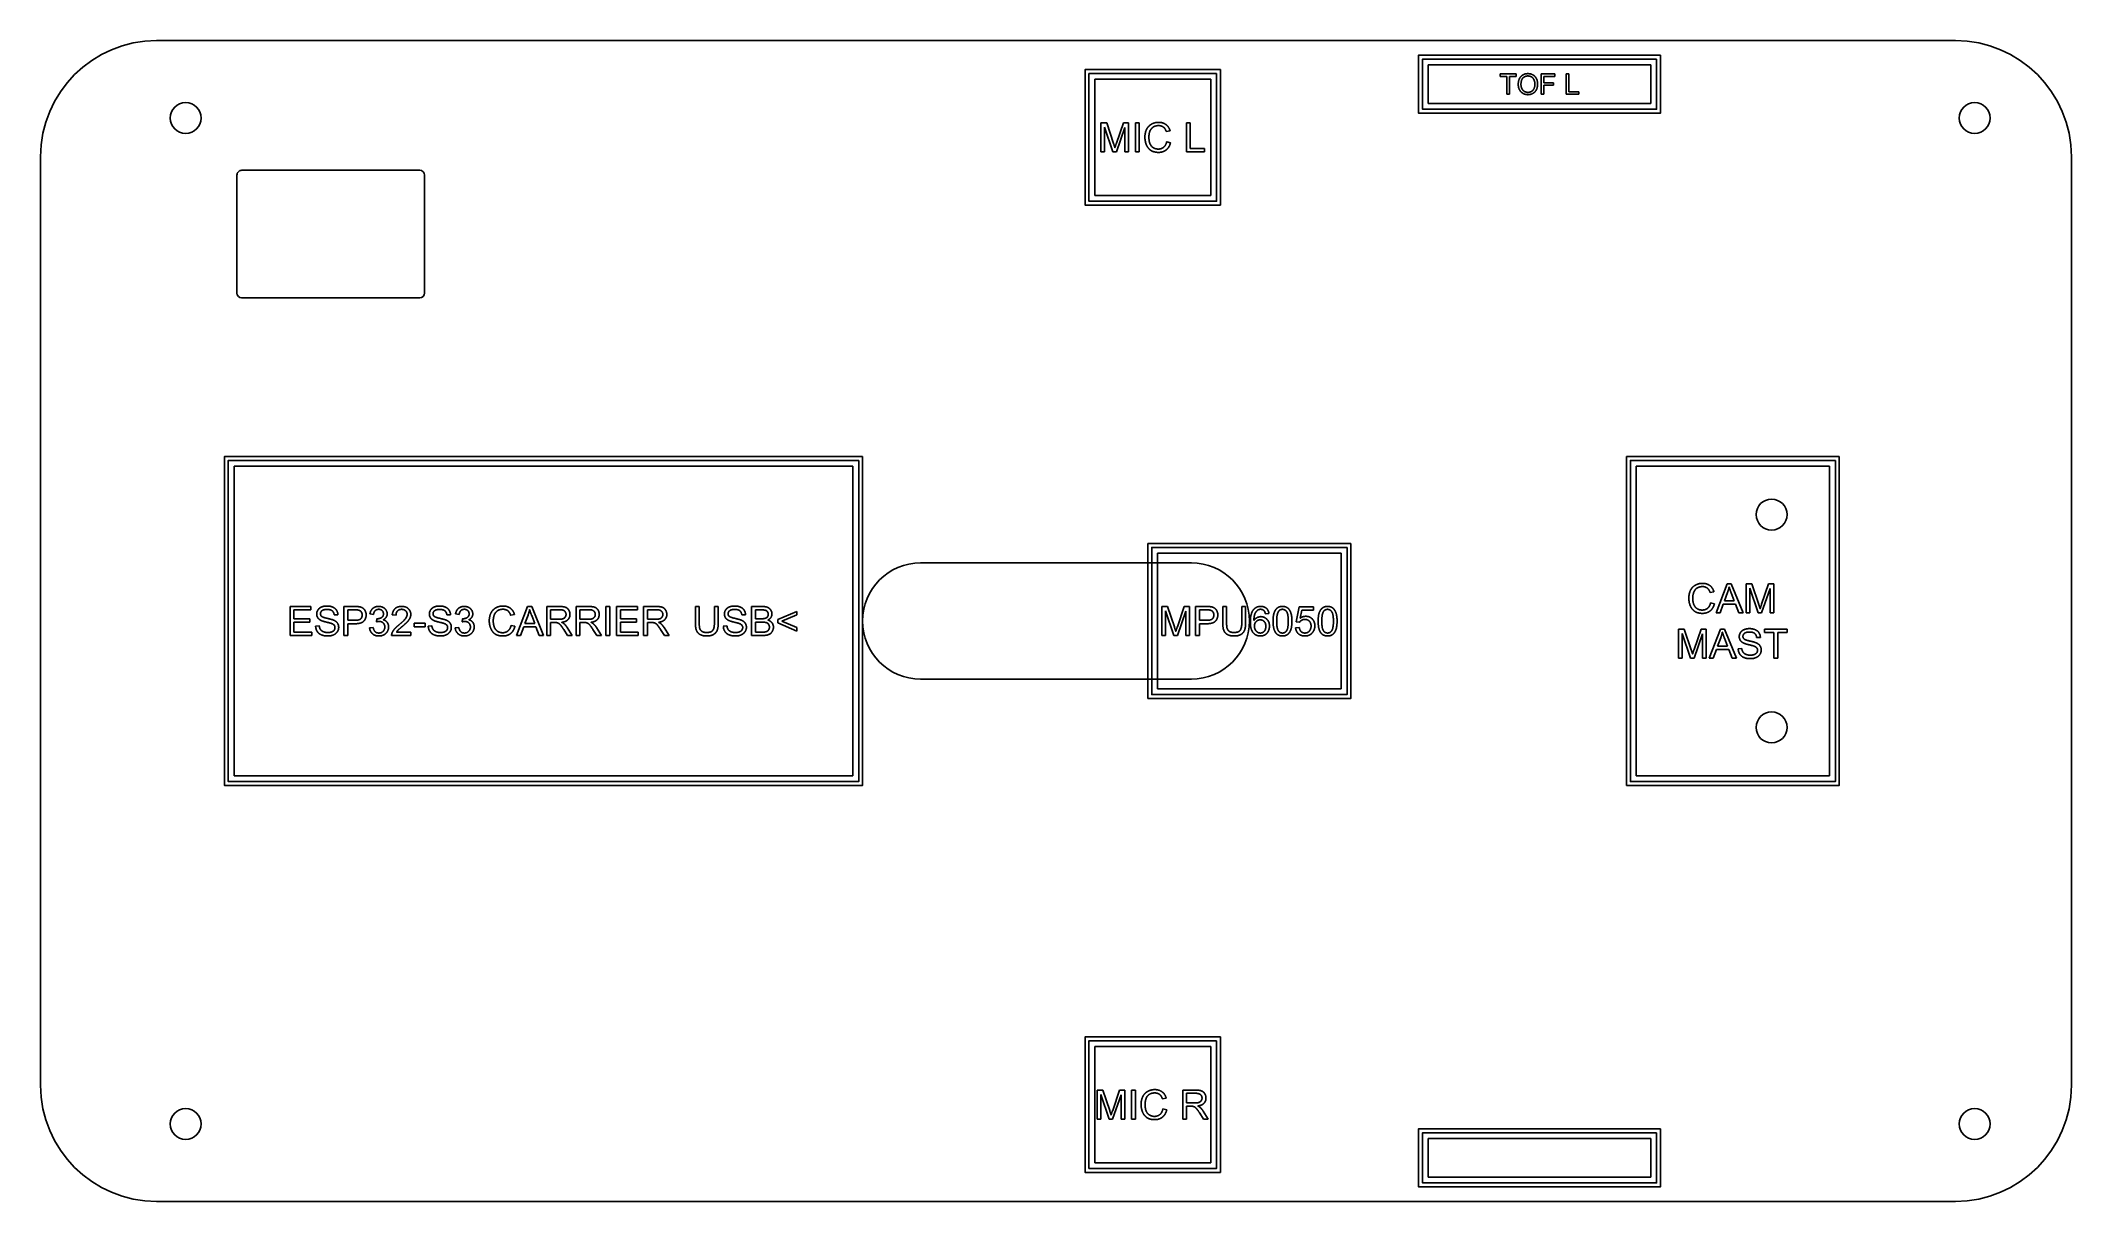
# Model space of a CAD drawing. Extents: x -115 to 95, y -60 to 60.
import ezdxf

# ---------------------------------------------------------------- set-up
doc = ezdxf.new("R2010")
doc.units = 0
doc.layers.add('CUT', color=1, linetype='Continuous')
doc.layers.add('ENGRAVE', color=5, linetype='Continuous')

msp = doc.modelspace()

# ---------------------------------------------------------------- linework, layer by layer
at = {"layer": 'CUT', "color": 1}
for points in [[(-103, -60), (83, -60), (84.23, -59.94), (85.42, -59.76), (86.57, -59.46), (87.67, -59.06), (88.72, -58.55), (89.71, -57.95), (90.63, -57.26), (91.49, -56.49), (92.26, -55.63), (92.95, -54.71), (93.55, -53.72), (94.06, -52.67), (94.46, -51.57), (94.76, -50.42), (94.94, -49.23), (95, -48), (95, 48), (94.94, 49.23), (94.76, 50.42), (94.46, 51.57), (94.06, 52.67), (93.55, 53.72), (92.95, 54.71), (92.26, 55.63), (91.49, 56.49), (90.63, 57.26), (89.71, 57.95), (88.72, 58.55), (87.67, 59.06), (86.57, 59.46), (85.42, 59.76), (84.23, 59.94), (83, 60), (-103, 60), (-104.23, 59.94), (-105.42, 59.76), (-106.57, 59.46), (-107.67, 59.06), (-108.72, 58.55), (-109.71, 57.95), (-110.63, 57.26), (-111.49, 56.49), (-112.26, 55.63), (-112.95, 54.71), (-113.55, 53.72), (-114.06, 52.67), (-114.46, 51.57), (-114.76, 50.42), (-114.94, 49.23), (-115, 48), (-115, -48), (-114.94, -49.23), (-114.76, -50.42), (-114.46, -51.57), (-114.06, -52.67), (-113.55, -53.72), (-112.95, -54.71), (-112.26, -55.63), (-111.49, -56.49), (-110.63, -57.26), (-109.71, -57.95), (-108.72, -58.55), (-107.67, -59.06), (-106.57, -59.46), (-105.42, -59.76), (-104.23, -59.94), (-103, -60)], [(-75.8, 33.4), (-75.61, 33.44), (-75.45, 33.55), (-75.34, 33.71), (-75.3, 33.9), (-75.3, 46.1), (-75.34, 46.29), (-75.45, 46.45), (-75.61, 46.56), (-75.8, 46.6), (-94.2, 46.6), (-94.3, 46.59), (-94.39, 46.56), (-94.48, 46.52), (-94.55, 46.45), (-94.62, 46.38), (-94.66, 46.29), (-94.69, 46.2), (-94.7, 46.1), (-94.7, 33.9), (-94.66, 33.71), (-94.55, 33.55), (-94.39, 33.44), (-94.2, 33.4), (-75.8, 33.4)], [(4, -6), (4.61, -5.97), (5.21, -5.88), (5.78, -5.73), (6.34, -5.53), (6.86, -5.28), (7.35, -4.98), (7.82, -4.63), (8.24, -4.24), (8.63, -3.82), (8.98, -3.35), (9.28, -2.86), (9.53, -2.34), (9.73, -1.78), (9.88, -1.21), (9.97, -0.61), (10, 0), (9.97, 0.61), (9.88, 1.21), (9.73, 1.78), (9.53, 2.34), (9.28, 2.86), (8.98, 3.35), (8.63, 3.82), (8.24, 4.24), (7.82, 4.63), (7.35, 4.98), (6.86, 5.28), (6.34, 5.53), (5.78, 5.73), (5.21, 5.88), (4.61, 5.97), (4, 6), (-24, 6), (-24.61, 5.97), (-25.21, 5.88), (-25.78, 5.73), (-26.34, 5.53), (-26.86, 5.28), (-27.35, 4.98), (-27.82, 4.63), (-28.24, 4.24), (-28.63, 3.82), (-28.98, 3.35), (-29.28, 2.86), (-29.53, 2.34), (-29.73, 1.78), (-29.88, 1.21), (-29.97, 0.61), (-30, 0), (-29.97, -0.61), (-29.88, -1.21), (-29.73, -1.78), (-29.53, -2.34), (-29.28, -2.86), (-28.98, -3.35), (-28.63, -3.82), (-28.24, -4.24), (-27.82, -4.63), (-27.35, -4.98), (-26.86, -5.28), (-26.34, -5.53), (-25.78, -5.73), (-25.21, -5.88), (-24.61, -5.97), (-24, -6), (4, -6)]]:
    msp.add_lwpolyline(points, close=True, dxfattribs=at)
for centre in [(-100, 52), (85, 52), (64, 11), (64, -11), (-100, -52), (85, -52)]:
    msp.add_circle(centre, 1.6, dxfattribs=at)
at = {"layer": 'ENGRAVE', "color": 5}
for points in [[(7, 57), (-7, 57), (-7, 43), (7, 43), (7, 57)], [(52.5, 58.5), (27.5, 58.5), (27.5, 52.5), (52.5, 52.5), (52.5, 58.5)], [(52.1, 58.1), (27.9, 58.1), (27.9, 52.9), (52.1, 52.9), (52.1, 58.1)], [(6.6, 56.6), (-6.6, 56.6), (-6.6, 43.4), (6.6, 43.4), (6.6, 56.6)], [(-30, 17), (-96, 17), (-96, -17), (-30, -17), (-30, 17)], [(71, 17), (49, 17), (49, -17), (71, -17), (71, 17)], [(-30.4, 16.6), (-95.6, 16.6), (-95.6, -16.6), (-30.4, -16.6), (-30.4, 16.6)], [(70.6, 16.6), (49.4, 16.6), (49.4, -16.6), (70.6, -16.6), (70.6, 16.6)], [(20.5, 8), (-0.5, 8), (-0.5, -8), (20.5, -8), (20.5, 8)], [(20.1, 7.6), (-0.1, 7.6), (-0.1, -7.6), (20.1, -7.6), (20.1, 7.6)], [(7, -43), (-7, -43), (-7, -57), (7, -57), (7, -43)], [(6.6, -43.4), (-6.6, -43.4), (-6.6, -56.6), (6.6, -56.6), (6.6, -43.4)], [(52.5, -52.5), (27.5, -52.5), (27.5, -58.5), (52.5, -58.5), (52.5, -52.5)], [(52.1, -52.9), (27.9, -52.9), (27.9, -58.1), (52.1, -58.1), (52.1, -52.9)]]:
    msp.add_lwpolyline(points, close=True, dxfattribs=at)
for points in [[(51.5, 57.5), (28.5, 57.5)], [(28.5, 57.5), (28.5, 53.5)], [(51.5, 53.5), (51.5, 57.5)], [(6, 56), (-6, 56)], [(-6, 56), (-6, 44)], [(6, 44), (6, 56)], [(35.93, 56.3), (35.93, 56.55)], [(35.93, 56.55), (37.59, 56.55)], [(36.62, 56.3), (35.93, 56.3)], [(36.62, 54.45), (36.62, 56.3)], [(37.59, 56.3), (36.9, 56.3)], [(36.9, 56.3), (36.9, 54.45)], [(37.59, 56.55), (37.59, 56.3)], [(37.8, 55.47), (37.8, 55.49), (37.8, 55.51), (37.8, 55.53), (37.8, 55.55), (37.8, 55.56), (37.8, 55.58), (37.8, 55.6), (37.8, 55.62), (37.8, 55.63), (37.8, 55.65), (37.81, 55.67), (37.81, 55.68), (37.81, 55.7), (37.81, 55.72), (37.81, 55.73), (37.82, 55.75), (37.82, 55.76), (37.82, 55.78), (37.83, 55.8), (37.83, 55.81), (37.83, 55.83), (37.84, 55.84), (37.84, 55.86), (37.85, 55.87), (37.85, 55.89), (37.85, 55.9), (37.86, 55.92), (37.86, 55.93), (37.87, 55.95), (37.87, 55.96), (37.88, 55.98), (37.88, 55.99), (37.89, 56), (37.89, 56.01), (37.9, 56.02), (37.9, 56.03), (37.91, 56.04), (37.91, 56.05), (37.92, 56.06), (37.92, 56.07), (37.93, 56.08), (37.93, 56.09), (37.94, 56.1), (37.94, 56.11), (37.95, 56.12), (37.95, 56.13), (37.96, 56.14), (37.97, 56.15), (37.97, 56.16), (37.98, 56.17), (37.99, 56.18), (37.99, 56.19), (38, 56.2), (38, 56.21), (38.01, 56.21), (38.02, 56.22), (38.02, 56.23), (38.03, 56.24), (38.04, 56.25), (38.05, 56.26), (38.05, 56.27), (38.06, 56.27), (38.07, 56.28), (38.08, 56.29)], [(37.92, 54.95), (37.91, 54.96), (37.91, 54.96), (37.9, 54.97), (37.9, 54.98), (37.9, 54.99), (37.89, 55), (37.89, 55), (37.89, 55.01), (37.88, 55.02), (37.88, 55.03), (37.88, 55.03), (37.87, 55.04), (37.87, 55.05), (37.87, 55.06), (37.87, 55.07), (37.86, 55.07), (37.86, 55.08), (37.86, 55.09), (37.86, 55.1), (37.85, 55.11), (37.85, 55.11), (37.85, 55.12), (37.84, 55.13), (37.84, 55.14), (37.84, 55.15), (37.84, 55.15), (37.84, 55.16), (37.83, 55.17), (37.83, 55.18), (37.83, 55.19), (37.83, 55.19), (37.83, 55.2), (37.82, 55.21), (37.82, 55.22), (37.82, 55.23), (37.82, 55.24), (37.82, 55.24), (37.82, 55.25), (37.81, 55.26), (37.81, 55.27), (37.81, 55.28), (37.81, 55.29), (37.81, 55.29), (37.81, 55.3), (37.81, 55.31), (37.8, 55.32), (37.8, 55.33), (37.8, 55.34), (37.8, 55.34), (37.8, 55.35), (37.8, 55.36), (37.8, 55.37), (37.8, 55.38), (37.8, 55.39), (37.8, 55.4), (37.8, 55.4), (37.8, 55.41), (37.8, 55.42), (37.8, 55.43), (37.8, 55.44), (37.8, 55.45), (37.8, 55.46), (37.8, 55.46), (37.8, 55.47)], [(38.27, 54.56), (38.26, 54.56), (38.26, 54.57), (38.25, 54.57), (38.24, 54.58), (38.23, 54.58), (38.23, 54.59), (38.22, 54.59), (38.21, 54.59), (38.21, 54.6), (38.2, 54.6), (38.19, 54.61), (38.19, 54.61), (38.18, 54.62), (38.17, 54.62), (38.17, 54.63), (38.16, 54.64), (38.15, 54.64), (38.15, 54.65), (38.14, 54.65), (38.14, 54.66), (38.13, 54.66), (38.12, 54.67), (38.12, 54.67), (38.11, 54.68), (38.1, 54.68), (38.1, 54.69), (38.09, 54.7), (38.09, 54.7), (38.08, 54.71), (38.08, 54.71), (38.07, 54.72), (38.06, 54.73), (38.06, 54.73), (38.05, 54.74), (38.05, 54.74), (38.04, 54.75), (38.04, 54.76), (38.03, 54.76), (38.03, 54.77), (38.02, 54.78), (38.02, 54.78), (38.01, 54.79), (38.01, 54.8), (38, 54.8), (38, 54.81), (37.99, 54.82), (37.99, 54.82), (37.98, 54.83), (37.98, 54.84), (37.97, 54.84), (37.97, 54.85), (37.97, 54.86), (37.96, 54.87), (37.96, 54.87), (37.95, 54.88), (37.95, 54.89), (37.94, 54.9), (37.94, 54.9), (37.94, 54.91), (37.93, 54.92), (37.93, 54.93), (37.92, 54.93), (37.92, 54.94), (37.92, 54.95)], [(38.08, 56.29), (38.08, 56.3), (38.09, 56.31), (38.1, 56.32), (38.11, 56.33), (38.12, 56.33), (38.13, 56.34), (38.14, 56.35), (38.15, 56.36), (38.15, 56.37), (38.16, 56.37), (38.17, 56.38), (38.18, 56.39), (38.19, 56.39), (38.2, 56.4), (38.21, 56.41), (38.22, 56.42), (38.23, 56.42), (38.24, 56.43), (38.25, 56.44), (38.26, 56.44), (38.27, 56.45), (38.28, 56.45), (38.29, 56.46), (38.3, 56.47), (38.31, 56.47), (38.32, 56.48), (38.33, 56.48), (38.34, 56.49), (38.35, 56.49), (38.36, 56.5), (38.37, 56.5), (38.38, 56.51), (38.39, 56.51), (38.41, 56.52), (38.42, 56.52), (38.43, 56.53), (38.44, 56.53), (38.45, 56.53), (38.47, 56.54), (38.48, 56.54), (38.49, 56.55), (38.5, 56.55), (38.52, 56.55), (38.53, 56.56), (38.54, 56.56), (38.55, 56.56), (38.57, 56.56), (38.58, 56.57), (38.59, 56.57), (38.61, 56.57), (38.62, 56.57), (38.63, 56.58), (38.65, 56.58), (38.66, 56.58), (38.67, 56.58), (38.69, 56.58), (38.7, 56.58), (38.72, 56.58), (38.73, 56.59), (38.74, 56.59), (38.76, 56.59), (38.77, 56.59), (38.79, 56.59), (38.8, 56.59)], [(38.29, 56.14), (38.29, 56.14), (38.28, 56.13), (38.28, 56.13), (38.27, 56.12), (38.27, 56.12), (38.26, 56.11), (38.26, 56.11), (38.26, 56.1), (38.25, 56.1), (38.25, 56.09), (38.24, 56.09), (38.24, 56.08), (38.23, 56.08), (38.23, 56.07), (38.22, 56.06), (38.22, 56.06), (38.22, 56.05), (38.21, 56.05), (38.21, 56.04), (38.2, 56.03), (38.2, 56.03), (38.2, 56.02), (38.19, 56.01), (38.19, 56.01), (38.19, 56), (38.18, 55.99), (38.18, 55.99), (38.18, 55.98), (38.17, 55.97), (38.17, 55.97), (38.17, 55.96), (38.16, 55.95), (38.16, 55.94), (38.15, 55.93), (38.15, 55.92), (38.14, 55.9), (38.14, 55.89), (38.14, 55.88), (38.13, 55.86), (38.13, 55.85), (38.12, 55.84), (38.12, 55.82), (38.12, 55.81), (38.11, 55.79), (38.11, 55.78), (38.11, 55.77), (38.1, 55.75), (38.1, 55.74), (38.1, 55.72), (38.1, 55.71), (38.1, 55.69), (38.09, 55.67), (38.09, 55.66), (38.09, 55.64), (38.09, 55.63), (38.09, 55.61), (38.09, 55.59), (38.08, 55.57), (38.08, 55.56), (38.08, 55.54), (38.08, 55.52), (38.08, 55.5), (38.08, 55.49), (38.08, 55.47)], [(38.08, 55.47), (38.08, 55.46), (38.08, 55.44), (38.08, 55.43), (38.08, 55.42), (38.08, 55.4), (38.08, 55.39), (38.08, 55.38), (38.09, 55.37), (38.09, 55.35), (38.09, 55.34), (38.09, 55.33), (38.09, 55.32), (38.09, 55.3), (38.09, 55.29), (38.1, 55.28), (38.1, 55.27), (38.1, 55.26), (38.1, 55.25), (38.1, 55.23), (38.11, 55.22), (38.11, 55.21), (38.11, 55.2), (38.11, 55.19), (38.12, 55.18), (38.12, 55.17), (38.12, 55.16), (38.13, 55.15), (38.13, 55.14), (38.13, 55.12), (38.14, 55.11), (38.14, 55.1), (38.15, 55.09), (38.15, 55.09), (38.15, 55.08), (38.16, 55.07), (38.16, 55.06), (38.16, 55.05), (38.17, 55.05), (38.17, 55.04), (38.17, 55.03), (38.18, 55.02), (38.18, 55.02), (38.18, 55.01), (38.19, 55), (38.19, 55), (38.2, 54.99), (38.2, 54.98), (38.21, 54.97), (38.21, 54.97), (38.21, 54.96), (38.22, 54.95), (38.22, 54.95), (38.23, 54.94), (38.23, 54.93), (38.24, 54.93), (38.24, 54.92), (38.25, 54.91), (38.25, 54.91), (38.26, 54.9), (38.26, 54.89), (38.27, 54.89), (38.27, 54.88), (38.28, 54.88), (38.29, 54.87)], [(38.8, 56.35), (38.79, 56.35), (38.78, 56.35), (38.77, 56.35), (38.77, 56.35), (38.76, 56.35), (38.75, 56.35), (38.74, 56.35), (38.73, 56.34), (38.72, 56.34), (38.71, 56.34), (38.7, 56.34), (38.69, 56.34), (38.69, 56.34), (38.68, 56.34), (38.67, 56.34), (38.66, 56.34), (38.65, 56.33), (38.64, 56.33), (38.63, 56.33), (38.63, 56.33), (38.62, 56.33), (38.61, 56.32), (38.6, 56.32), (38.59, 56.32), (38.58, 56.32), (38.58, 56.31), (38.57, 56.31), (38.56, 56.31), (38.55, 56.31), (38.54, 56.3), (38.54, 56.3), (38.53, 56.3), (38.52, 56.29), (38.51, 56.29), (38.5, 56.29), (38.5, 56.28), (38.49, 56.28), (38.48, 56.28), (38.47, 56.27), (38.47, 56.27), (38.46, 56.26), (38.45, 56.26), (38.44, 56.26), (38.44, 56.25), (38.43, 56.25), (38.42, 56.24), (38.41, 56.24), (38.41, 56.23), (38.4, 56.23), (38.39, 56.22), (38.38, 56.22), (38.38, 56.21), (38.37, 56.21), (38.36, 56.2), (38.36, 56.2), (38.35, 56.19), (38.34, 56.19), (38.33, 56.18), (38.33, 56.18), (38.32, 56.17), (38.31, 56.16), (38.31, 56.16), (38.3, 56.15), (38.29, 56.14)], [(38.29, 54.87), (38.29, 54.86), (38.3, 54.86), (38.3, 54.85), (38.31, 54.84), (38.32, 54.84), (38.32, 54.83), (38.33, 54.83), (38.34, 54.82), (38.34, 54.81), (38.35, 54.81), (38.36, 54.8), (38.36, 54.8), (38.37, 54.79), (38.38, 54.79), (38.39, 54.78), (38.39, 54.78), (38.4, 54.77), (38.41, 54.77), (38.41, 54.76), (38.42, 54.76), (38.43, 54.75), (38.44, 54.75), (38.44, 54.74), (38.45, 54.74), (38.46, 54.73), (38.47, 54.73), (38.47, 54.73), (38.48, 54.72), (38.49, 54.72), (38.5, 54.72), (38.5, 54.71), (38.51, 54.71), (38.52, 54.7), (38.53, 54.7), (38.54, 54.7), (38.54, 54.69), (38.55, 54.69), (38.56, 54.69), (38.57, 54.69), (38.58, 54.68), (38.59, 54.68), (38.6, 54.68), (38.6, 54.68), (38.61, 54.67), (38.62, 54.67), (38.63, 54.67), (38.64, 54.67), (38.65, 54.67), (38.66, 54.66), (38.67, 54.66), (38.68, 54.66), (38.68, 54.66), (38.69, 54.66), (38.7, 54.66), (38.71, 54.66), (38.72, 54.66), (38.73, 54.65), (38.74, 54.65), (38.75, 54.65), (38.76, 54.65), (38.77, 54.65), (38.78, 54.65), (38.79, 54.65), (38.8, 54.65)], [(38.8, 56.59), (38.81, 56.59), (38.82, 56.59), (38.83, 56.59), (38.84, 56.59), (38.85, 56.59), (38.86, 56.59), (38.87, 56.59), (38.88, 56.58), (38.88, 56.58), (38.89, 56.58), (38.9, 56.58), (38.91, 56.58), (38.92, 56.58), (38.93, 56.58), (38.94, 56.58), (38.95, 56.58), (38.96, 56.58), (38.97, 56.58), (38.97, 56.57), (38.98, 56.57), (38.99, 56.57), (39, 56.57), (39.01, 56.57), (39.02, 56.57), (39.03, 56.56), (39.04, 56.56), (39.04, 56.56), (39.05, 56.56), (39.06, 56.56), (39.07, 56.55), (39.08, 56.55), (39.09, 56.55), (39.09, 56.55), (39.1, 56.55), (39.11, 56.54), (39.12, 56.54), (39.13, 56.54), (39.13, 56.54), (39.14, 56.53), (39.15, 56.53), (39.16, 56.53), (39.16, 56.53), (39.17, 56.52), (39.18, 56.52), (39.19, 56.52), (39.19, 56.51), (39.2, 56.51), (39.21, 56.51), (39.22, 56.5), (39.22, 56.5), (39.23, 56.5), (39.24, 56.49), (39.25, 56.49), (39.25, 56.49), (39.26, 56.48), (39.27, 56.48), (39.28, 56.48), (39.28, 56.47), (39.29, 56.47), (39.3, 56.46), (39.3, 56.46), (39.31, 56.46), (39.32, 56.45), (39.33, 56.45)], [(39.18, 56.24), (39.17, 56.25), (39.17, 56.25), (39.16, 56.25), (39.16, 56.25), (39.15, 56.26), (39.15, 56.26), (39.14, 56.26), (39.14, 56.27), (39.13, 56.27), (39.12, 56.27), (39.12, 56.27), (39.11, 56.28), (39.11, 56.28), (39.1, 56.28), (39.1, 56.28), (39.09, 56.29), (39.09, 56.29), (39.08, 56.29), (39.08, 56.29), (39.07, 56.3), (39.07, 56.3), (39.06, 56.3), (39.05, 56.3), (39.05, 56.31), (39.04, 56.31), (39.04, 56.31), (39.03, 56.31), (39.03, 56.31), (39.02, 56.31), (39.02, 56.32), (39.01, 56.32), (39, 56.32), (39, 56.32), (38.99, 56.32), (38.99, 56.33), (38.98, 56.33), (38.97, 56.33), (38.97, 56.33), (38.96, 56.33), (38.96, 56.33), (38.95, 56.33), (38.94, 56.33), (38.94, 56.34), (38.93, 56.34), (38.93, 56.34), (38.92, 56.34), (38.91, 56.34), (38.91, 56.34), (38.9, 56.34), (38.89, 56.34), (38.89, 56.34), (38.88, 56.34), (38.87, 56.34), (38.87, 56.35), (38.86, 56.35), (38.86, 56.35), (38.85, 56.35), (38.84, 56.35), (38.84, 56.35), (38.83, 56.35), (38.82, 56.35), (38.82, 56.35), (38.81, 56.35), (38.8, 56.35)], [(38.8, 54.65), (38.81, 54.65), (38.82, 54.65), (38.83, 54.65), (38.84, 54.65), (38.85, 54.65), (38.86, 54.65), (38.87, 54.65), (38.88, 54.66), (38.89, 54.66), (38.9, 54.66), (38.91, 54.66), (38.91, 54.66), (38.92, 54.66), (38.93, 54.66), (38.94, 54.66), (38.95, 54.67), (38.96, 54.67), (38.97, 54.67), (38.98, 54.67), (38.99, 54.67), (39, 54.68), (39.01, 54.68), (39.01, 54.68), (39.02, 54.68), (39.03, 54.69), (39.04, 54.69), (39.05, 54.69), (39.06, 54.7), (39.07, 54.7), (39.07, 54.7), (39.08, 54.71), (39.09, 54.71), (39.1, 54.71), (39.11, 54.72), (39.11, 54.72), (39.12, 54.72), (39.13, 54.73), (39.14, 54.73), (39.14, 54.74), (39.15, 54.74), (39.16, 54.74), (39.17, 54.75), (39.17, 54.75), (39.18, 54.76), (39.19, 54.76), (39.19, 54.77), (39.2, 54.77), (39.21, 54.78), (39.22, 54.78), (39.22, 54.79), (39.23, 54.79), (39.24, 54.8), (39.24, 54.8), (39.25, 54.81), (39.26, 54.82), (39.26, 54.82), (39.27, 54.83), (39.28, 54.83), (39.28, 54.84), (39.29, 54.85), (39.3, 54.85), (39.3, 54.86), (39.31, 54.87), (39.31, 54.87)], [(39.43, 55.95), (39.43, 55.95), (39.42, 55.96), (39.42, 55.96), (39.42, 55.97), (39.42, 55.98), (39.41, 55.98), (39.41, 55.99), (39.41, 55.99), (39.4, 56), (39.4, 56.01), (39.4, 56.01), (39.39, 56.02), (39.39, 56.02), (39.39, 56.03), (39.38, 56.03), (39.38, 56.04), (39.38, 56.04), (39.37, 56.05), (39.37, 56.05), (39.37, 56.06), (39.36, 56.07), (39.36, 56.07), (39.35, 56.08), (39.35, 56.08), (39.35, 56.09), (39.34, 56.09), (39.34, 56.1), (39.34, 56.1), (39.33, 56.11), (39.33, 56.11), (39.32, 56.12), (39.32, 56.12), (39.32, 56.12), (39.31, 56.13), (39.31, 56.13), (39.3, 56.14), (39.3, 56.14), (39.3, 56.15), (39.29, 56.15), (39.29, 56.15), (39.28, 56.16), (39.28, 56.16), (39.27, 56.17), (39.27, 56.17), (39.27, 56.17), (39.26, 56.18), (39.26, 56.18), (39.25, 56.19), (39.25, 56.19), (39.24, 56.19), (39.24, 56.2), (39.23, 56.2), (39.23, 56.2), (39.23, 56.21), (39.22, 56.21), (39.22, 56.22), (39.21, 56.22), (39.21, 56.22), (39.2, 56.23), (39.2, 56.23), (39.19, 56.23), (39.19, 56.24), (39.18, 56.24), (39.18, 56.24)], [(39.31, 54.87), (39.32, 54.88), (39.32, 54.88), (39.33, 54.89), (39.33, 54.9), (39.34, 54.9), (39.34, 54.91), (39.35, 54.92), (39.35, 54.92), (39.36, 54.93), (39.36, 54.93), (39.37, 54.94), (39.37, 54.95), (39.38, 54.95), (39.38, 54.96), (39.39, 54.97), (39.39, 54.97), (39.4, 54.98), (39.4, 54.99), (39.4, 55), (39.41, 55), (39.41, 55.01), (39.42, 55.02), (39.42, 55.02), (39.42, 55.03), (39.43, 55.04), (39.43, 55.05), (39.43, 55.05), (39.44, 55.06), (39.44, 55.07), (39.44, 55.08), (39.45, 55.08), (39.45, 55.09), (39.45, 55.1), (39.46, 55.11), (39.46, 55.13), (39.47, 55.14), (39.47, 55.15), (39.47, 55.16), (39.48, 55.17), (39.48, 55.18), (39.48, 55.2), (39.49, 55.21), (39.49, 55.22), (39.49, 55.23), (39.49, 55.24), (39.5, 55.26), (39.5, 55.27), (39.5, 55.28), (39.5, 55.29), (39.5, 55.31), (39.51, 55.32), (39.51, 55.33), (39.51, 55.35), (39.51, 55.36), (39.51, 55.37), (39.51, 55.39), (39.51, 55.4), (39.51, 55.41), (39.52, 55.43), (39.52, 55.44), (39.52, 55.46), (39.52, 55.47), (39.52, 55.48), (39.52, 55.5)], [(39.67, 54.93), (39.67, 54.92), (39.67, 54.91), (39.66, 54.9), (39.66, 54.89), (39.65, 54.89), (39.65, 54.88), (39.64, 54.87), (39.64, 54.86), (39.64, 54.86), (39.63, 54.85), (39.63, 54.84), (39.62, 54.83), (39.62, 54.83), (39.61, 54.82), (39.61, 54.81), (39.6, 54.8), (39.6, 54.8), (39.59, 54.79), (39.59, 54.78), (39.58, 54.78), (39.58, 54.77), (39.57, 54.76), (39.57, 54.76), (39.56, 54.75), (39.55, 54.74), (39.55, 54.74), (39.54, 54.73), (39.54, 54.72), (39.53, 54.72), (39.53, 54.71), (39.52, 54.71), (39.51, 54.7), (39.51, 54.69), (39.5, 54.69), (39.5, 54.68), (39.49, 54.68), (39.49, 54.67), (39.48, 54.67), (39.47, 54.66), (39.47, 54.65), (39.46, 54.65), (39.46, 54.64), (39.45, 54.64), (39.44, 54.63), (39.44, 54.63), (39.43, 54.62), (39.42, 54.62), (39.42, 54.61), (39.41, 54.61), (39.41, 54.6), (39.4, 54.6), (39.39, 54.59), (39.39, 54.59), (39.38, 54.59), (39.37, 54.58), (39.37, 54.58), (39.36, 54.57), (39.35, 54.57), (39.34, 54.56), (39.34, 54.56), (39.33, 54.56), (39.32, 54.55), (39.32, 54.55), (39.31, 54.54)], [(39.33, 56.45), (39.33, 56.44), (39.34, 56.44), (39.35, 56.44), (39.35, 56.43), (39.36, 56.43), (39.37, 56.42), (39.37, 56.42), (39.38, 56.41), (39.39, 56.41), (39.39, 56.4), (39.4, 56.4), (39.41, 56.39), (39.41, 56.39), (39.42, 56.38), (39.43, 56.38), (39.43, 56.37), (39.44, 56.37), (39.45, 56.36), (39.45, 56.36), (39.46, 56.35), (39.47, 56.35), (39.47, 56.34), (39.48, 56.34), (39.48, 56.33), (39.49, 56.32), (39.5, 56.32), (39.5, 56.31), (39.51, 56.31), (39.51, 56.3), (39.52, 56.3), (39.52, 56.29), (39.53, 56.28), (39.53, 56.28), (39.54, 56.27), (39.55, 56.27), (39.55, 56.26), (39.56, 56.25), (39.56, 56.25), (39.57, 56.24), (39.57, 56.23), (39.58, 56.23), (39.58, 56.22), (39.59, 56.21), (39.59, 56.21), (39.6, 56.2), (39.6, 56.19), (39.61, 56.19), (39.61, 56.18), (39.62, 56.17), (39.62, 56.16), (39.63, 56.16), (39.63, 56.15), (39.63, 56.14), (39.64, 56.14), (39.64, 56.13), (39.65, 56.12), (39.65, 56.11), (39.66, 56.11), (39.66, 56.1), (39.66, 56.09), (39.67, 56.08), (39.67, 56.08), (39.68, 56.07), (39.68, 56.06)], [(39.52, 55.5), (39.52, 55.51), (39.52, 55.52), (39.52, 55.52), (39.52, 55.53), (39.52, 55.54), (39.52, 55.55), (39.52, 55.56), (39.52, 55.57), (39.52, 55.58), (39.51, 55.58), (39.51, 55.59), (39.51, 55.6), (39.51, 55.61), (39.51, 55.62), (39.51, 55.63), (39.51, 55.63), (39.51, 55.64), (39.51, 55.65), (39.51, 55.66), (39.51, 55.67), (39.51, 55.68), (39.5, 55.68), (39.5, 55.69), (39.5, 55.7), (39.5, 55.71), (39.5, 55.71), (39.5, 55.72), (39.5, 55.73), (39.5, 55.74), (39.49, 55.75), (39.49, 55.75), (39.49, 55.76), (39.49, 55.77), (39.49, 55.77), (39.49, 55.78), (39.49, 55.79), (39.48, 55.79), (39.48, 55.8), (39.48, 55.8), (39.48, 55.81), (39.48, 55.82), (39.48, 55.82), (39.47, 55.83), (39.47, 55.83), (39.47, 55.84), (39.47, 55.84), (39.47, 55.85), (39.46, 55.86), (39.46, 55.86), (39.46, 55.87), (39.46, 55.87), (39.46, 55.88), (39.45, 55.89), (39.45, 55.89), (39.45, 55.9), (39.45, 55.9), (39.45, 55.91), (39.44, 55.91), (39.44, 55.92), (39.44, 55.92), (39.44, 55.93), (39.43, 55.93), (39.43, 55.94), (39.43, 55.95)], [(39.8, 55.5), (39.8, 55.49), (39.8, 55.48), (39.8, 55.47), (39.8, 55.46), (39.8, 55.44), (39.8, 55.43), (39.8, 55.42), (39.8, 55.41), (39.8, 55.4), (39.8, 55.39), (39.8, 55.38), (39.8, 55.37), (39.8, 55.36), (39.8, 55.35), (39.8, 55.34), (39.79, 55.33), (39.79, 55.32), (39.79, 55.31), (39.79, 55.3), (39.79, 55.29), (39.79, 55.28), (39.79, 55.27), (39.79, 55.26), (39.78, 55.25), (39.78, 55.24), (39.78, 55.23), (39.78, 55.22), (39.78, 55.22), (39.77, 55.21), (39.77, 55.2), (39.77, 55.19), (39.77, 55.18), (39.77, 55.17), (39.76, 55.16), (39.76, 55.15), (39.76, 55.14), (39.76, 55.14), (39.75, 55.13), (39.75, 55.12), (39.75, 55.11), (39.75, 55.1), (39.74, 55.1), (39.74, 55.09), (39.74, 55.08), (39.74, 55.07), (39.73, 55.06), (39.73, 55.06), (39.73, 55.05), (39.73, 55.04), (39.72, 55.03), (39.72, 55.02), (39.72, 55.02), (39.71, 55.01), (39.71, 55), (39.71, 54.99), (39.7, 54.99), (39.7, 54.98), (39.7, 54.97), (39.69, 54.96), (39.69, 54.96), (39.69, 54.95), (39.68, 54.94), (39.68, 54.93), (39.67, 54.93)], [(39.68, 56.06), (39.68, 56.05), (39.69, 56.05), (39.69, 56.04), (39.69, 56.03), (39.7, 56.02), (39.7, 56.02), (39.7, 56.01), (39.71, 56), (39.71, 55.99), (39.71, 55.99), (39.72, 55.98), (39.72, 55.97), (39.72, 55.96), (39.73, 55.96), (39.73, 55.95), (39.73, 55.94), (39.73, 55.93), (39.74, 55.93), (39.74, 55.92), (39.74, 55.91), (39.74, 55.9), (39.75, 55.89), (39.75, 55.89), (39.75, 55.88), (39.75, 55.87), (39.76, 55.86), (39.76, 55.85), (39.76, 55.85), (39.76, 55.84), (39.76, 55.83), (39.77, 55.82), (39.77, 55.81), (39.77, 55.8), (39.77, 55.8), (39.78, 55.79), (39.78, 55.78), (39.78, 55.77), (39.78, 55.76), (39.78, 55.75), (39.78, 55.74), (39.79, 55.73), (39.79, 55.72), (39.79, 55.71), (39.79, 55.7), (39.79, 55.69), (39.79, 55.68), (39.79, 55.67), (39.8, 55.66), (39.8, 55.65), (39.8, 55.64), (39.8, 55.63), (39.8, 55.62), (39.8, 55.61), (39.8, 55.6), (39.8, 55.59), (39.8, 55.58), (39.8, 55.57), (39.8, 55.56), (39.8, 55.55), (39.8, 55.54), (39.8, 55.53), (39.8, 55.52), (39.8, 55.51), (39.8, 55.5)], [(40.18, 54.45), (40.18, 56.55)], [(40.18, 56.55), (41.59, 56.55)], [(41.59, 56.3), (40.45, 56.3)], [(40.45, 56.3), (40.45, 55.65)], [(40.45, 55.65), (41.44, 55.65)], [(41.44, 55.4), (40.45, 55.4)], [(40.45, 55.4), (40.45, 54.45)], [(41.44, 55.65), (41.44, 55.4)], [(41.59, 56.55), (41.59, 56.3)], [(42.76, 54.45), (42.76, 56.55)], [(42.76, 56.55), (43.04, 56.55)], [(43.04, 56.55), (43.04, 54.7)], [(43.04, 54.7), (44.07, 54.7)], [(44.07, 54.7), (44.07, 54.45)], [(28.5, 53.5), (51.5, 53.5)], [(36.9, 54.45), (36.62, 54.45)], [(38.8, 54.41), (38.79, 54.41), (38.78, 54.41), (38.77, 54.41), (38.76, 54.41), (38.75, 54.42), (38.74, 54.42), (38.73, 54.42), (38.72, 54.42), (38.71, 54.42), (38.7, 54.42), (38.7, 54.42), (38.69, 54.42), (38.68, 54.42), (38.67, 54.42), (38.66, 54.42), (38.65, 54.42), (38.64, 54.43), (38.63, 54.43), (38.62, 54.43), (38.61, 54.43), (38.6, 54.43), (38.6, 54.43), (38.59, 54.43), (38.58, 54.44), (38.57, 54.44), (38.56, 54.44), (38.55, 54.44), (38.54, 54.44), (38.53, 54.45), (38.53, 54.45), (38.52, 54.45), (38.51, 54.45), (38.5, 54.46), (38.49, 54.46), (38.48, 54.46), (38.48, 54.46), (38.47, 54.46), (38.46, 54.47), (38.45, 54.47), (38.45, 54.47), (38.44, 54.48), (38.43, 54.48), (38.42, 54.48), (38.42, 54.48), (38.41, 54.49), (38.4, 54.49), (38.39, 54.49), (38.39, 54.5), (38.38, 54.5), (38.37, 54.5), (38.36, 54.51), (38.36, 54.51), (38.35, 54.51), (38.34, 54.52), (38.33, 54.52), (38.33, 54.53), (38.32, 54.53), (38.31, 54.53), (38.3, 54.54), (38.3, 54.54), (38.29, 54.54), (38.28, 54.55), (38.28, 54.55), (38.27, 54.56)], [(39.31, 54.54), (39.3, 54.54), (39.29, 54.54), (39.29, 54.53), (39.28, 54.53), (39.27, 54.52), (39.27, 54.52), (39.26, 54.52), (39.25, 54.51), (39.24, 54.51), (39.24, 54.51), (39.23, 54.5), (39.22, 54.5), (39.21, 54.5), (39.21, 54.49), (39.2, 54.49), (39.19, 54.49), (39.18, 54.48), (39.17, 54.48), (39.17, 54.48), (39.16, 54.48), (39.15, 54.47), (39.14, 54.47), (39.14, 54.47), (39.13, 54.47), (39.12, 54.46), (39.11, 54.46), (39.11, 54.46), (39.1, 54.46), (39.09, 54.45), (39.08, 54.45), (39.07, 54.45), (39.07, 54.45), (39.06, 54.44), (39.05, 54.44), (39.04, 54.44), (39.03, 54.44), (39.03, 54.44), (39.02, 54.44), (39.01, 54.43), (39, 54.43), (38.99, 54.43), (38.98, 54.43), (38.98, 54.43), (38.97, 54.43), (38.96, 54.43), (38.95, 54.42), (38.94, 54.42), (38.94, 54.42), (38.93, 54.42), (38.92, 54.42), (38.91, 54.42), (38.9, 54.42), (38.89, 54.42), (38.88, 54.42), (38.88, 54.42), (38.87, 54.42), (38.86, 54.42), (38.85, 54.42), (38.84, 54.41), (38.83, 54.41), (38.83, 54.41), (38.82, 54.41), (38.81, 54.41), (38.8, 54.41)], [(40.45, 54.45), (40.18, 54.45)], [(44.07, 54.45), (42.76, 54.45)], [(-5.36, 48.5), (-5.36, 51.5)], [(-5.36, 51.5), (-4.76, 51.5)], [(-4.11, 48.5), (-4.98, 51.05)], [(-4.98, 51.05), (-4.98, 48.5)], [(-4.76, 51.5), (-4.05, 49.38)], [(-3.75, 49.41), (-3.03, 51.5)], [(-2.88, 51.01), (-3.75, 48.5)], [(-3.03, 51.5), (-2.5, 51.5)], [(-2.88, 48.5), (-2.88, 51.01)], [(-2.5, 51.5), (-2.5, 48.5)], [(-1.79, 48.5), (-1.79, 51.5)], [(-1.79, 51.5), (-1.39, 51.5)], [(-1.39, 51.5), (-1.39, 48.5)], [(-0.81, 50.02), (-0.81, 50.04), (-0.81, 50.05), (-0.8, 50.07), (-0.8, 50.09), (-0.8, 50.1), (-0.8, 50.12), (-0.8, 50.13), (-0.8, 50.15), (-0.8, 50.16), (-0.8, 50.18), (-0.8, 50.19), (-0.8, 50.21), (-0.8, 50.22), (-0.8, 50.24), (-0.79, 50.25), (-0.79, 50.27), (-0.79, 50.28), (-0.79, 50.3), (-0.79, 50.31), (-0.78, 50.33), (-0.78, 50.34), (-0.78, 50.36), (-0.78, 50.37), (-0.78, 50.39), (-0.77, 50.4), (-0.77, 50.41), (-0.77, 50.43), (-0.76, 50.44), (-0.76, 50.46), (-0.76, 50.47), (-0.76, 50.48), (-0.75, 50.5), (-0.75, 50.51), (-0.75, 50.52), (-0.74, 50.53), (-0.74, 50.54), (-0.74, 50.55), (-0.73, 50.57), (-0.73, 50.58), (-0.73, 50.59), (-0.72, 50.6), (-0.72, 50.61), (-0.72, 50.62), (-0.71, 50.63), (-0.71, 50.64), (-0.71, 50.65), (-0.7, 50.66), (-0.7, 50.67), (-0.7, 50.69), (-0.69, 50.7), (-0.69, 50.71), (-0.68, 50.72), (-0.68, 50.73), (-0.67, 50.74), (-0.67, 50.75), (-0.67, 50.76), (-0.66, 50.77), (-0.66, 50.78), (-0.65, 50.79), (-0.65, 50.8), (-0.64, 50.81), (-0.64, 50.82), (-0.63, 50.83), (-0.63, 50.84)], [(-0.63, 50.84), (-0.62, 50.85), (-0.62, 50.86), (-0.61, 50.87), (-0.6, 50.88), (-0.6, 50.89), (-0.59, 50.9), (-0.59, 50.92), (-0.58, 50.93), (-0.57, 50.94), (-0.57, 50.95), (-0.56, 50.96), (-0.55, 50.97), (-0.55, 50.98), (-0.54, 50.99), (-0.53, 51), (-0.53, 51.01), (-0.52, 51.02), (-0.51, 51.03), (-0.5, 51.04), (-0.5, 51.05), (-0.49, 51.05), (-0.48, 51.06), (-0.47, 51.07), (-0.47, 51.08), (-0.46, 51.09), (-0.45, 51.1), (-0.44, 51.11), (-0.44, 51.12), (-0.43, 51.13), (-0.42, 51.14), (-0.41, 51.14), (-0.4, 51.15), (-0.4, 51.16), (-0.39, 51.17), (-0.38, 51.18), (-0.37, 51.18), (-0.36, 51.19), (-0.36, 51.2), (-0.35, 51.21), (-0.34, 51.21), (-0.33, 51.22), (-0.32, 51.23), (-0.31, 51.24), (-0.3, 51.24), (-0.3, 51.25), (-0.29, 51.26), (-0.28, 51.26), (-0.27, 51.27), (-0.26, 51.28), (-0.25, 51.28), (-0.24, 51.29), (-0.23, 51.3), (-0.22, 51.3), (-0.21, 51.31), (-0.21, 51.32), (-0.2, 51.32), (-0.19, 51.33), (-0.18, 51.33), (-0.17, 51.34), (-0.16, 51.35), (-0.15, 51.35), (-0.14, 51.36), (-0.13, 51.36), (-0.12, 51.37)], [(-0.3, 50.6), (-0.3, 50.59), (-0.31, 50.58), (-0.31, 50.57), (-0.31, 50.56), (-0.32, 50.56), (-0.32, 50.55), (-0.32, 50.54), (-0.32, 50.53), (-0.33, 50.52), (-0.33, 50.51), (-0.33, 50.5), (-0.33, 50.5), (-0.34, 50.49), (-0.34, 50.48), (-0.34, 50.47), (-0.34, 50.46), (-0.35, 50.45), (-0.35, 50.44), (-0.35, 50.43), (-0.35, 50.42), (-0.35, 50.42), (-0.36, 50.41), (-0.36, 50.4), (-0.36, 50.39), (-0.36, 50.38), (-0.36, 50.37), (-0.36, 50.36), (-0.37, 50.35), (-0.37, 50.34), (-0.37, 50.34), (-0.37, 50.33), (-0.37, 50.32), (-0.37, 50.31), (-0.38, 50.3), (-0.38, 50.29), (-0.38, 50.28), (-0.38, 50.27), (-0.38, 50.26), (-0.38, 50.25), (-0.38, 50.25), (-0.38, 50.24), (-0.38, 50.23), (-0.39, 50.22), (-0.39, 50.21), (-0.39, 50.2), (-0.39, 50.19), (-0.39, 50.18), (-0.39, 50.17), (-0.39, 50.16), (-0.39, 50.15), (-0.39, 50.14), (-0.39, 50.14), (-0.39, 50.13), (-0.39, 50.12), (-0.39, 50.11), (-0.39, 50.1), (-0.39, 50.09), (-0.4, 50.08), (-0.4, 50.07), (-0.4, 50.06), (-0.4, 50.05), (-0.4, 50.04), (-0.4, 50.03), (-0.4, 50.02)], [(0.02, 51.05), (0.02, 51.04), (0.01, 51.04), (0, 51.03), (0, 51.02), (-0.01, 51.02), (-0.02, 51.01), (-0.02, 51.01), (-0.03, 51), (-0.04, 51), (-0.04, 50.99), (-0.05, 50.99), (-0.06, 50.98), (-0.06, 50.98), (-0.07, 50.97), (-0.08, 50.96), (-0.08, 50.96), (-0.09, 50.95), (-0.09, 50.95), (-0.1, 50.94), (-0.11, 50.93), (-0.11, 50.93), (-0.12, 50.92), (-0.12, 50.91), (-0.13, 50.91), (-0.13, 50.9), (-0.14, 50.9), (-0.14, 50.89), (-0.15, 50.88), (-0.16, 50.88), (-0.16, 50.87), (-0.17, 50.86), (-0.17, 50.86), (-0.18, 50.85), (-0.18, 50.84), (-0.19, 50.83), (-0.19, 50.83), (-0.2, 50.82), (-0.2, 50.81), (-0.21, 50.8), (-0.21, 50.8), (-0.21, 50.79), (-0.22, 50.78), (-0.22, 50.77), (-0.23, 50.77), (-0.23, 50.76), (-0.24, 50.75), (-0.24, 50.74), (-0.25, 50.74), (-0.25, 50.73), (-0.25, 50.72), (-0.26, 50.71), (-0.26, 50.7), (-0.26, 50.69), (-0.27, 50.69), (-0.27, 50.68), (-0.28, 50.67), (-0.28, 50.66), (-0.28, 50.65), (-0.29, 50.64), (-0.29, 50.63), (-0.29, 50.63), (-0.3, 50.62), (-0.3, 50.61), (-0.3, 50.6)], [(-0.12, 51.37), (-0.11, 51.37), (-0.1, 51.38), (-0.09, 51.39), (-0.08, 51.39), (-0.07, 51.4), (-0.06, 51.4), (-0.05, 51.41), (-0.04, 51.41), (-0.03, 51.42), (-0.02, 51.42), (0, 51.42), (0.01, 51.43), (0.02, 51.43), (0.03, 51.44), (0.04, 51.44), (0.05, 51.45), (0.06, 51.45), (0.07, 51.46), (0.08, 51.46), (0.09, 51.46), (0.1, 51.47), (0.11, 51.47), (0.12, 51.47), (0.13, 51.48), (0.14, 51.48), (0.16, 51.48), (0.17, 51.49), (0.18, 51.49), (0.19, 51.49), (0.2, 51.5), (0.21, 51.5), (0.22, 51.5), (0.23, 51.51), (0.24, 51.51), (0.26, 51.51), (0.27, 51.51), (0.28, 51.52), (0.29, 51.52), (0.3, 51.52), (0.32, 51.52), (0.33, 51.53), (0.34, 51.53), (0.35, 51.53), (0.36, 51.53), (0.38, 51.53), (0.39, 51.54), (0.4, 51.54), (0.41, 51.54), (0.42, 51.54), (0.44, 51.54), (0.45, 51.54), (0.46, 51.54), (0.47, 51.55), (0.49, 51.55), (0.5, 51.55), (0.51, 51.55), (0.52, 51.55), (0.54, 51.55), (0.55, 51.55), (0.56, 51.55), (0.57, 51.55), (0.59, 51.55), (0.6, 51.55), (0.61, 51.55)], [(0.6, 51.21), (0.59, 51.21), (0.58, 51.21), (0.57, 51.21), (0.56, 51.21), (0.54, 51.21), (0.53, 51.21), (0.52, 51.21), (0.51, 51.21), (0.5, 51.21), (0.49, 51.21), (0.48, 51.21), (0.47, 51.2), (0.45, 51.2), (0.44, 51.2), (0.43, 51.2), (0.42, 51.2), (0.41, 51.2), (0.4, 51.2), (0.39, 51.19), (0.38, 51.19), (0.37, 51.19), (0.36, 51.19), (0.35, 51.19), (0.34, 51.18), (0.33, 51.18), (0.32, 51.18), (0.31, 51.18), (0.3, 51.17), (0.29, 51.17), (0.28, 51.17), (0.27, 51.16), (0.26, 51.16), (0.25, 51.16), (0.24, 51.16), (0.23, 51.15), (0.23, 51.15), (0.22, 51.15), (0.21, 51.15), (0.2, 51.14), (0.19, 51.14), (0.19, 51.14), (0.18, 51.13), (0.17, 51.13), (0.16, 51.13), (0.16, 51.12), (0.15, 51.12), (0.14, 51.12), (0.13, 51.11), (0.13, 51.11), (0.12, 51.1), (0.11, 51.1), (0.11, 51.1), (0.1, 51.09), (0.09, 51.09), (0.08, 51.09), (0.08, 51.08), (0.07, 51.08), (0.06, 51.07), (0.06, 51.07), (0.05, 51.06), (0.04, 51.06), (0.04, 51.05), (0.03, 51.05), (0.02, 51.05)], [(1.1, 51.06), (1.1, 51.07), (1.09, 51.07), (1.08, 51.07), (1.08, 51.08), (1.07, 51.08), (1.07, 51.09), (1.06, 51.09), (1.06, 51.09), (1.05, 51.1), (1.04, 51.1), (1.04, 51.1), (1.03, 51.11), (1.03, 51.11), (1.02, 51.12), (1.01, 51.12), (1.01, 51.12), (1, 51.13), (0.99, 51.13), (0.99, 51.13), (0.98, 51.13), (0.98, 51.14), (0.97, 51.14), (0.96, 51.14), (0.96, 51.15), (0.95, 51.15), (0.94, 51.15), (0.94, 51.15), (0.93, 51.16), (0.92, 51.16), (0.92, 51.16), (0.91, 51.16), (0.9, 51.17), (0.89, 51.17), (0.89, 51.17), (0.88, 51.17), (0.87, 51.18), (0.86, 51.18), (0.85, 51.18), (0.84, 51.18), (0.83, 51.19), (0.82, 51.19), (0.81, 51.19), (0.81, 51.19), (0.8, 51.19), (0.79, 51.2), (0.78, 51.2), (0.77, 51.2), (0.76, 51.2), (0.75, 51.2), (0.74, 51.2), (0.73, 51.2), (0.72, 51.21), (0.71, 51.21), (0.7, 51.21), (0.69, 51.21), (0.68, 51.21), (0.67, 51.21), (0.66, 51.21), (0.65, 51.21), (0.64, 51.21), (0.63, 51.21), (0.62, 51.21), (0.61, 51.21), (0.6, 51.21)], [(0.61, 51.55), (0.63, 51.55), (0.64, 51.55), (0.66, 51.55), (0.67, 51.55), (0.69, 51.55), (0.7, 51.55), (0.72, 51.55), (0.73, 51.55), (0.74, 51.55), (0.76, 51.54), (0.77, 51.54), (0.79, 51.54), (0.8, 51.54), (0.82, 51.54), (0.83, 51.54), (0.84, 51.53), (0.86, 51.53), (0.87, 51.53), (0.88, 51.53), (0.9, 51.53), (0.91, 51.52), (0.93, 51.52), (0.94, 51.52), (0.95, 51.51), (0.97, 51.51), (0.98, 51.51), (0.99, 51.5), (1, 51.5), (1.02, 51.5), (1.03, 51.49), (1.04, 51.49), (1.06, 51.48), (1.07, 51.48), (1.08, 51.48), (1.09, 51.47), (1.1, 51.47), (1.11, 51.47), (1.12, 51.46), (1.13, 51.46), (1.14, 51.45), (1.15, 51.45), (1.16, 51.44), (1.17, 51.44), (1.18, 51.43), (1.19, 51.43), (1.2, 51.43), (1.21, 51.42), (1.22, 51.42), (1.23, 51.41), (1.24, 51.4), (1.25, 51.4), (1.26, 51.39), (1.27, 51.39), (1.28, 51.38), (1.29, 51.38), (1.3, 51.37), (1.3, 51.37), (1.31, 51.36), (1.32, 51.35), (1.33, 51.35), (1.34, 51.34), (1.35, 51.33), (1.36, 51.33), (1.37, 51.32)], [(1.4, 50.59), (1.4, 50.6), (1.4, 50.61), (1.39, 50.62), (1.39, 50.63), (1.39, 50.64), (1.38, 50.65), (1.38, 50.67), (1.37, 50.68), (1.37, 50.69), (1.36, 50.7), (1.36, 50.71), (1.35, 50.72), (1.35, 50.73), (1.35, 50.74), (1.34, 50.75), (1.34, 50.76), (1.33, 50.77), (1.33, 50.78), (1.32, 50.79), (1.32, 50.8), (1.31, 50.81), (1.31, 50.82), (1.3, 50.83), (1.3, 50.84), (1.29, 50.85), (1.29, 50.85), (1.28, 50.86), (1.27, 50.87), (1.27, 50.88), (1.26, 50.89), (1.26, 50.9), (1.25, 50.91), (1.25, 50.91), (1.24, 50.92), (1.24, 50.92), (1.24, 50.93), (1.23, 50.93), (1.23, 50.94), (1.22, 50.94), (1.22, 50.95), (1.21, 50.96), (1.21, 50.96), (1.2, 50.97), (1.2, 50.97), (1.19, 50.98), (1.19, 50.98), (1.19, 50.99), (1.18, 50.99), (1.18, 51), (1.17, 51), (1.17, 51.01), (1.16, 51.01), (1.16, 51.02), (1.15, 51.02), (1.15, 51.02), (1.14, 51.03), (1.14, 51.03), (1.13, 51.04), (1.13, 51.04), (1.12, 51.05), (1.12, 51.05), (1.11, 51.05), (1.11, 51.06), (1.1, 51.06)], [(1.37, 51.32), (1.38, 51.32), (1.39, 51.31), (1.39, 51.3), (1.4, 51.29), (1.41, 51.29), (1.42, 51.28), (1.43, 51.27), (1.44, 51.27), (1.45, 51.26), (1.45, 51.25), (1.46, 51.24), (1.47, 51.24), (1.48, 51.23), (1.49, 51.22), (1.49, 51.21), (1.5, 51.2), (1.51, 51.2), (1.52, 51.19), (1.52, 51.18), (1.53, 51.17), (1.54, 51.16), (1.55, 51.15), (1.55, 51.15), (1.56, 51.14), (1.57, 51.13), (1.58, 51.12), (1.58, 51.11), (1.59, 51.1), (1.6, 51.09), (1.6, 51.08), (1.61, 51.08), (1.62, 51.07), (1.62, 51.06), (1.63, 51.04), (1.64, 51.03), (1.64, 51.02), (1.65, 51.01), (1.66, 51), (1.66, 50.99), (1.67, 50.98), (1.68, 50.97), (1.68, 50.96), (1.69, 50.94), (1.7, 50.93), (1.7, 50.92), (1.71, 50.91), (1.71, 50.9), (1.72, 50.88), (1.72, 50.87), (1.73, 50.86), (1.74, 50.85), (1.74, 50.84), (1.75, 50.82), (1.75, 50.81), (1.76, 50.8), (1.76, 50.78), (1.77, 50.77), (1.77, 50.76), (1.77, 50.74), (1.78, 50.73), (1.78, 50.72), (1.79, 50.7), (1.79, 50.69), (1.8, 50.68)], [(1.8, 50.68), (1.4, 50.59)], [(3.48, 48.5), (3.48, 51.5)], [(3.48, 51.5), (3.88, 51.5)], [(3.88, 51.5), (3.88, 48.85)], [(-4.98, 48.5), (-5.36, 48.5)], [(-3.75, 48.5), (-4.11, 48.5)], [(-4.05, 49.38), (-4.05, 49.36), (-4.04, 49.35), (-4.04, 49.34), (-4.03, 49.33), (-4.03, 49.32), (-4.03, 49.3), (-4.02, 49.29), (-4.02, 49.28), (-4.02, 49.27), (-4.01, 49.26), (-4.01, 49.25), (-4, 49.24), (-4, 49.23), (-4, 49.21), (-3.99, 49.2), (-3.99, 49.19), (-3.99, 49.18), (-3.98, 49.17), (-3.98, 49.16), (-3.98, 49.15), (-3.97, 49.14), (-3.97, 49.13), (-3.97, 49.12), (-3.97, 49.12), (-3.96, 49.11), (-3.96, 49.1), (-3.96, 49.09), (-3.95, 49.08), (-3.95, 49.07), (-3.95, 49.06), (-3.95, 49.05), (-3.94, 49.05), (-3.94, 49.04), (-3.94, 49.04), (-3.94, 49.03), (-3.94, 49.03), (-3.94, 49.03), (-3.94, 49.02), (-3.93, 49.02), (-3.93, 49.01), (-3.93, 49.01), (-3.93, 49.01), (-3.93, 49), (-3.93, 49), (-3.93, 49), (-3.93, 48.99), (-3.93, 48.99), (-3.92, 48.98), (-3.92, 48.98), (-3.92, 48.98), (-3.92, 48.97), (-3.92, 48.97), (-3.92, 48.97), (-3.92, 48.96), (-3.92, 48.96), (-3.92, 48.96), (-3.91, 48.95), (-3.91, 48.95), (-3.91, 48.95), (-3.91, 48.94), (-3.91, 48.94), (-3.91, 48.94), (-3.91, 48.93), (-3.91, 48.93)], [(-3.91, 48.93), (-3.91, 48.94), (-3.91, 48.94), (-3.9, 48.94), (-3.9, 48.95), (-3.9, 48.95), (-3.9, 48.95), (-3.9, 48.96), (-3.9, 48.96), (-3.9, 48.96), (-3.9, 48.97), (-3.89, 48.97), (-3.89, 48.98), (-3.89, 48.98), (-3.89, 48.98), (-3.89, 48.99), (-3.89, 48.99), (-3.89, 49), (-3.89, 49), (-3.88, 49), (-3.88, 49.01), (-3.88, 49.01), (-3.88, 49.02), (-3.88, 49.02), (-3.88, 49.02), (-3.88, 49.03), (-3.87, 49.03), (-3.87, 49.04), (-3.87, 49.04), (-3.87, 49.05), (-3.87, 49.05), (-3.87, 49.05), (-3.87, 49.06), (-3.86, 49.07), (-3.86, 49.08), (-3.86, 49.09), (-3.85, 49.1), (-3.85, 49.11), (-3.85, 49.12), (-3.84, 49.13), (-3.84, 49.14), (-3.84, 49.15), (-3.83, 49.16), (-3.83, 49.17), (-3.83, 49.18), (-3.82, 49.19), (-3.82, 49.2), (-3.82, 49.21), (-3.81, 49.22), (-3.81, 49.23), (-3.81, 49.24), (-3.8, 49.25), (-3.8, 49.26), (-3.79, 49.28), (-3.79, 49.29), (-3.79, 49.3), (-3.78, 49.31), (-3.78, 49.32), (-3.77, 49.34), (-3.77, 49.35), (-3.77, 49.36), (-3.76, 49.37), (-3.76, 49.39), (-3.75, 49.4), (-3.75, 49.41)], [(-2.5, 48.5), (-2.88, 48.5)], [(-1.39, 48.5), (-1.79, 48.5)], [(-0.65, 49.22), (-0.65, 49.23), (-0.66, 49.24), (-0.66, 49.25), (-0.67, 49.26), (-0.67, 49.28), (-0.68, 49.29), (-0.68, 49.3), (-0.68, 49.31), (-0.69, 49.32), (-0.69, 49.33), (-0.7, 49.34), (-0.7, 49.36), (-0.7, 49.37), (-0.71, 49.38), (-0.71, 49.39), (-0.71, 49.4), (-0.72, 49.42), (-0.72, 49.43), (-0.73, 49.44), (-0.73, 49.45), (-0.73, 49.46), (-0.74, 49.47), (-0.74, 49.49), (-0.74, 49.5), (-0.74, 49.51), (-0.75, 49.52), (-0.75, 49.53), (-0.75, 49.55), (-0.76, 49.56), (-0.76, 49.57), (-0.76, 49.58), (-0.76, 49.6), (-0.77, 49.61), (-0.77, 49.62), (-0.77, 49.63), (-0.77, 49.65), (-0.78, 49.66), (-0.78, 49.67), (-0.78, 49.69), (-0.78, 49.7), (-0.78, 49.71), (-0.79, 49.73), (-0.79, 49.74), (-0.79, 49.75), (-0.79, 49.77), (-0.79, 49.78), (-0.79, 49.79), (-0.79, 49.81), (-0.8, 49.82), (-0.8, 49.83), (-0.8, 49.85), (-0.8, 49.86), (-0.8, 49.87), (-0.8, 49.89), (-0.8, 49.9), (-0.8, 49.91), (-0.8, 49.93), (-0.8, 49.94), (-0.8, 49.95), (-0.8, 49.97), (-0.8, 49.98), (-0.81, 49.99), (-0.81, 50.01), (-0.81, 50.02)], [(-0.19, 48.65), (-0.19, 48.65), (-0.2, 48.66), (-0.21, 48.66), (-0.22, 48.67), (-0.23, 48.68), (-0.24, 48.68), (-0.25, 48.69), (-0.25, 48.69), (-0.26, 48.7), (-0.27, 48.71), (-0.28, 48.71), (-0.29, 48.72), (-0.3, 48.73), (-0.3, 48.73), (-0.31, 48.74), (-0.32, 48.75), (-0.33, 48.76), (-0.34, 48.76), (-0.34, 48.77), (-0.35, 48.78), (-0.36, 48.78), (-0.37, 48.79), (-0.37, 48.8), (-0.38, 48.81), (-0.39, 48.82), (-0.4, 48.82), (-0.4, 48.83), (-0.41, 48.84), (-0.42, 48.85), (-0.42, 48.85), (-0.43, 48.86), (-0.44, 48.87), (-0.45, 48.88), (-0.45, 48.89), (-0.46, 48.9), (-0.47, 48.91), (-0.48, 48.92), (-0.48, 48.93), (-0.49, 48.94), (-0.5, 48.95), (-0.51, 48.96), (-0.51, 48.97), (-0.52, 48.98), (-0.53, 48.99), (-0.53, 49), (-0.54, 49.01), (-0.55, 49.02), (-0.55, 49.03), (-0.56, 49.04), (-0.57, 49.05), (-0.57, 49.07), (-0.58, 49.08), (-0.58, 49.09), (-0.59, 49.1), (-0.6, 49.11), (-0.6, 49.12), (-0.61, 49.13), (-0.61, 49.15), (-0.62, 49.16), (-0.63, 49.17), (-0.63, 49.18), (-0.64, 49.19), (-0.64, 49.21), (-0.65, 49.22)], [(-0.4, 50.02), (-0.4, 50.01), (-0.4, 50), (-0.4, 49.99), (-0.4, 49.97), (-0.4, 49.96), (-0.39, 49.95), (-0.39, 49.93), (-0.39, 49.92), (-0.39, 49.91), (-0.39, 49.89), (-0.39, 49.88), (-0.39, 49.87), (-0.39, 49.86), (-0.39, 49.84), (-0.39, 49.83), (-0.39, 49.82), (-0.39, 49.81), (-0.39, 49.8), (-0.38, 49.78), (-0.38, 49.77), (-0.38, 49.76), (-0.38, 49.75), (-0.38, 49.73), (-0.38, 49.72), (-0.38, 49.71), (-0.37, 49.7), (-0.37, 49.69), (-0.37, 49.68), (-0.37, 49.66), (-0.37, 49.65), (-0.36, 49.64), (-0.36, 49.63), (-0.36, 49.62), (-0.36, 49.61), (-0.36, 49.6), (-0.35, 49.59), (-0.35, 49.58), (-0.35, 49.58), (-0.35, 49.57), (-0.35, 49.56), (-0.34, 49.55), (-0.34, 49.54), (-0.34, 49.53), (-0.34, 49.52), (-0.34, 49.51), (-0.33, 49.5), (-0.33, 49.5), (-0.33, 49.49), (-0.33, 49.48), (-0.32, 49.47), (-0.32, 49.46), (-0.32, 49.45), (-0.32, 49.45), (-0.31, 49.44), (-0.31, 49.43), (-0.31, 49.42), (-0.31, 49.41), (-0.3, 49.4), (-0.3, 49.4), (-0.3, 49.39), (-0.29, 49.38), (-0.29, 49.37), (-0.29, 49.36), (-0.29, 49.36)], [(-0.29, 49.36), (-0.28, 49.35), (-0.28, 49.34), (-0.27, 49.33), (-0.27, 49.32), (-0.27, 49.31), (-0.26, 49.3), (-0.26, 49.29), (-0.25, 49.28), (-0.25, 49.27), (-0.25, 49.27), (-0.24, 49.26), (-0.24, 49.25), (-0.23, 49.24), (-0.23, 49.23), (-0.22, 49.22), (-0.22, 49.22), (-0.21, 49.21), (-0.21, 49.2), (-0.2, 49.19), (-0.2, 49.18), (-0.19, 49.18), (-0.19, 49.17), (-0.18, 49.16), (-0.18, 49.15), (-0.17, 49.15), (-0.17, 49.14), (-0.16, 49.13), (-0.16, 49.12), (-0.15, 49.12), (-0.14, 49.11), (-0.14, 49.1), (-0.13, 49.1), (-0.13, 49.09), (-0.12, 49.08), (-0.12, 49.08), (-0.11, 49.07), (-0.11, 49.07), (-0.1, 49.06), (-0.09, 49.05), (-0.09, 49.05), (-0.08, 49.04), (-0.08, 49.04), (-0.07, 49.03), (-0.07, 49.03), (-0.06, 49.02), (-0.05, 49.02), (-0.05, 49.01), (-0.04, 49), (-0.04, 49), (-0.03, 48.99), (-0.02, 48.99), (-0.02, 48.98), (-0.01, 48.98), (0, 48.97), (0, 48.97), (0.01, 48.97), (0.02, 48.96), (0.02, 48.96), (0.03, 48.95), (0.04, 48.95), (0.04, 48.94), (0.05, 48.94), (0.06, 48.93), (0.06, 48.93)], [(0.6, 48.45), (0.59, 48.45), (0.57, 48.45), (0.55, 48.45), (0.54, 48.45), (0.52, 48.45), (0.5, 48.45), (0.49, 48.45), (0.47, 48.45), (0.45, 48.45), (0.44, 48.46), (0.42, 48.46), (0.4, 48.46), (0.39, 48.46), (0.37, 48.46), (0.36, 48.46), (0.34, 48.46), (0.33, 48.47), (0.31, 48.47), (0.3, 48.47), (0.28, 48.47), (0.27, 48.48), (0.25, 48.48), (0.24, 48.48), (0.22, 48.49), (0.21, 48.49), (0.19, 48.49), (0.18, 48.49), (0.16, 48.5), (0.15, 48.5), (0.14, 48.51), (0.12, 48.51), (0.11, 48.51), (0.1, 48.52), (0.09, 48.52), (0.08, 48.52), (0.07, 48.53), (0.06, 48.53), (0.05, 48.53), (0.04, 48.54), (0.03, 48.54), (0.02, 48.54), (0.01, 48.55), (0, 48.55), (-0.01, 48.55), (-0.02, 48.56), (-0.03, 48.56), (-0.04, 48.57), (-0.05, 48.57), (-0.06, 48.57), (-0.06, 48.58), (-0.07, 48.58), (-0.08, 48.59), (-0.09, 48.59), (-0.1, 48.6), (-0.11, 48.6), (-0.12, 48.61), (-0.13, 48.61), (-0.14, 48.62), (-0.14, 48.62), (-0.15, 48.62), (-0.16, 48.63), (-0.17, 48.63), (-0.18, 48.64), (-0.19, 48.65)], [(0.06, 48.93), (0.07, 48.93), (0.08, 48.92), (0.08, 48.92), (0.09, 48.91), (0.1, 48.91), (0.11, 48.9), (0.11, 48.9), (0.12, 48.9), (0.13, 48.89), (0.14, 48.89), (0.14, 48.89), (0.15, 48.88), (0.16, 48.88), (0.17, 48.87), (0.17, 48.87), (0.18, 48.87), (0.19, 48.86), (0.2, 48.86), (0.21, 48.86), (0.21, 48.86), (0.22, 48.85), (0.23, 48.85), (0.24, 48.85), (0.24, 48.84), (0.25, 48.84), (0.26, 48.84), (0.27, 48.84), (0.28, 48.83), (0.28, 48.83), (0.29, 48.83), (0.3, 48.83), (0.31, 48.82), (0.32, 48.82), (0.32, 48.82), (0.33, 48.82), (0.34, 48.82), (0.35, 48.81), (0.36, 48.81), (0.36, 48.81), (0.37, 48.81), (0.38, 48.81), (0.39, 48.81), (0.4, 48.8), (0.4, 48.8), (0.41, 48.8), (0.42, 48.8), (0.43, 48.8), (0.44, 48.8), (0.45, 48.8), (0.45, 48.8), (0.46, 48.79), (0.47, 48.79), (0.48, 48.79), (0.49, 48.79), (0.5, 48.79), (0.5, 48.79), (0.51, 48.79), (0.52, 48.79), (0.53, 48.79), (0.54, 48.79), (0.55, 48.79), (0.55, 48.79), (0.56, 48.79), (0.57, 48.79)], [(0.57, 48.79), (0.58, 48.79), (0.59, 48.79), (0.6, 48.79), (0.62, 48.79), (0.63, 48.79), (0.64, 48.79), (0.65, 48.79), (0.66, 48.79), (0.67, 48.79), (0.68, 48.79), (0.69, 48.79), (0.7, 48.8), (0.71, 48.8), (0.72, 48.8), (0.73, 48.8), (0.74, 48.8), (0.75, 48.8), (0.76, 48.81), (0.77, 48.81), (0.78, 48.81), (0.79, 48.81), (0.8, 48.81), (0.81, 48.82), (0.82, 48.82), (0.83, 48.82), (0.84, 48.82), (0.85, 48.83), (0.86, 48.83), (0.87, 48.83), (0.88, 48.84), (0.89, 48.84), (0.89, 48.84), (0.9, 48.84), (0.91, 48.85), (0.92, 48.85), (0.93, 48.85), (0.94, 48.86), (0.94, 48.86), (0.95, 48.86), (0.96, 48.87), (0.97, 48.87), (0.98, 48.88), (0.98, 48.88), (0.99, 48.88), (1, 48.89), (1.01, 48.89), (1.01, 48.9), (1.02, 48.9), (1.03, 48.9), (1.04, 48.91), (1.04, 48.91), (1.05, 48.92), (1.06, 48.92), (1.07, 48.93), (1.07, 48.93), (1.08, 48.94), (1.09, 48.94), (1.09, 48.95), (1.1, 48.95), (1.11, 48.96), (1.12, 48.96), (1.12, 48.97), (1.13, 48.98), (1.14, 48.98)], [(1.4, 48.7), (1.39, 48.7), (1.38, 48.69), (1.37, 48.68), (1.36, 48.68), (1.35, 48.67), (1.34, 48.66), (1.33, 48.65), (1.32, 48.65), (1.31, 48.64), (1.3, 48.64), (1.29, 48.63), (1.28, 48.62), (1.27, 48.62), (1.26, 48.61), (1.25, 48.6), (1.24, 48.6), (1.23, 48.59), (1.22, 48.59), (1.21, 48.58), (1.19, 48.58), (1.18, 48.57), (1.17, 48.57), (1.16, 48.56), (1.15, 48.56), (1.14, 48.55), (1.13, 48.55), (1.12, 48.54), (1.11, 48.54), (1.1, 48.53), (1.09, 48.53), (1.07, 48.53), (1.06, 48.52), (1.05, 48.52), (1.04, 48.51), (1.02, 48.51), (1.01, 48.5), (1, 48.5), (0.98, 48.5), (0.97, 48.49), (0.96, 48.49), (0.94, 48.49), (0.93, 48.48), (0.91, 48.48), (0.9, 48.48), (0.89, 48.47), (0.87, 48.47), (0.86, 48.47), (0.84, 48.47), (0.83, 48.46), (0.81, 48.46), (0.8, 48.46), (0.79, 48.46), (0.77, 48.46), (0.76, 48.46), (0.74, 48.45), (0.73, 48.45), (0.71, 48.45), (0.7, 48.45), (0.68, 48.45), (0.67, 48.45), (0.65, 48.45), (0.64, 48.45), (0.62, 48.45), (0.6, 48.45)], [(1.14, 48.98), (1.14, 48.99), (1.15, 48.99), (1.16, 49), (1.16, 49), (1.17, 49.01), (1.17, 49.01), (1.18, 49.02), (1.19, 49.03), (1.19, 49.03), (1.2, 49.04), (1.2, 49.04), (1.21, 49.05), (1.21, 49.06), (1.22, 49.06), (1.23, 49.07), (1.23, 49.07), (1.24, 49.08), (1.24, 49.09), (1.25, 49.09), (1.25, 49.1), (1.26, 49.11), (1.26, 49.11), (1.27, 49.12), (1.27, 49.13), (1.28, 49.13), (1.28, 49.14), (1.29, 49.15), (1.29, 49.16), (1.3, 49.16), (1.3, 49.17), (1.31, 49.18), (1.31, 49.18), (1.32, 49.19), (1.32, 49.2), (1.33, 49.21), (1.33, 49.22), (1.34, 49.23), (1.34, 49.24), (1.35, 49.25), (1.35, 49.27), (1.36, 49.28), (1.36, 49.29), (1.37, 49.3), (1.37, 49.31), (1.38, 49.32), (1.38, 49.33), (1.39, 49.34), (1.39, 49.35), (1.4, 49.37), (1.4, 49.38), (1.4, 49.39), (1.41, 49.4), (1.41, 49.41), (1.42, 49.42), (1.42, 49.44), (1.42, 49.45), (1.43, 49.46), (1.43, 49.47), (1.43, 49.49), (1.44, 49.5), (1.44, 49.51), (1.44, 49.53), (1.45, 49.54), (1.45, 49.55)], [(1.85, 49.45), (1.84, 49.43), (1.84, 49.42), (1.83, 49.4), (1.83, 49.39), (1.82, 49.37), (1.82, 49.35), (1.81, 49.34), (1.81, 49.32), (1.8, 49.31), (1.8, 49.29), (1.79, 49.28), (1.79, 49.26), (1.78, 49.25), (1.78, 49.23), (1.77, 49.22), (1.76, 49.2), (1.76, 49.19), (1.75, 49.17), (1.74, 49.16), (1.74, 49.14), (1.73, 49.13), (1.72, 49.12), (1.72, 49.1), (1.71, 49.09), (1.7, 49.07), (1.7, 49.06), (1.69, 49.05), (1.68, 49.04), (1.67, 49.02), (1.66, 49.01), (1.66, 49), (1.65, 48.98), (1.64, 48.97), (1.64, 48.96), (1.63, 48.95), (1.62, 48.94), (1.62, 48.93), (1.61, 48.93), (1.6, 48.92), (1.59, 48.91), (1.59, 48.9), (1.58, 48.89), (1.57, 48.88), (1.56, 48.87), (1.56, 48.86), (1.55, 48.85), (1.54, 48.84), (1.53, 48.83), (1.53, 48.82), (1.52, 48.82), (1.51, 48.81), (1.5, 48.8), (1.49, 48.79), (1.48, 48.78), (1.48, 48.77), (1.47, 48.77), (1.46, 48.76), (1.45, 48.75), (1.44, 48.74), (1.43, 48.73), (1.42, 48.73), (1.41, 48.72), (1.41, 48.71), (1.4, 48.7)], [(1.45, 49.55), (1.85, 49.45)], [(5.36, 48.5), (3.48, 48.5)], [(3.88, 48.85), (5.36, 48.85)], [(5.36, 48.85), (5.36, 48.5)], [(-6, 44), (6, 44)], [(-31, 16), (-95, 16)], [(-95, 16), (-95, -16)], [(-31, -16), (-31, 16)], [(70, 16), (50, 16)], [(50, 16), (50, -16)], [(70, -16), (70, 16)], [(19.5, 7), (0.5, 7)], [(0.5, 7), (0.5, -7)], [(19.5, -7), (19.5, 7)], [(55.44, 2.36), (55.44, 2.38), (55.44, 2.4), (55.44, 2.41), (55.44, 2.43), (55.44, 2.44), (55.44, 2.46), (55.44, 2.47), (55.44, 2.49), (55.44, 2.5), (55.44, 2.52), (55.44, 2.54), (55.45, 2.55), (55.45, 2.57), (55.45, 2.58), (55.45, 2.6), (55.45, 2.61), (55.45, 2.62), (55.46, 2.64), (55.46, 2.65), (55.46, 2.67), (55.46, 2.68), (55.46, 2.7), (55.47, 2.71), (55.47, 2.73), (55.47, 2.74), (55.47, 2.75), (55.48, 2.77), (55.48, 2.78), (55.48, 2.8), (55.49, 2.81), (55.49, 2.83), (55.49, 2.84), (55.49, 2.85), (55.5, 2.86), (55.5, 2.87), (55.5, 2.88), (55.51, 2.9), (55.51, 2.91), (55.51, 2.92), (55.52, 2.93), (55.52, 2.94), (55.52, 2.95), (55.53, 2.96), (55.53, 2.97), (55.53, 2.98), (55.54, 2.99), (55.54, 3), (55.54, 3.02), (55.55, 3.03), (55.55, 3.04), (55.56, 3.05), (55.56, 3.06), (55.57, 3.07), (55.57, 3.08), (55.57, 3.09), (55.58, 3.1), (55.58, 3.11), (55.59, 3.12), (55.59, 3.13), (55.6, 3.14), (55.6, 3.15), (55.61, 3.16), (55.61, 3.17), (55.62, 3.18)], [(55.6, 1.56), (55.59, 1.57), (55.59, 1.58), (55.58, 1.59), (55.58, 1.61), (55.57, 1.62), (55.57, 1.63), (55.56, 1.64), (55.56, 1.65), (55.56, 1.66), (55.55, 1.67), (55.55, 1.69), (55.54, 1.7), (55.54, 1.71), (55.54, 1.72), (55.53, 1.73), (55.53, 1.74), (55.53, 1.76), (55.52, 1.77), (55.52, 1.78), (55.51, 1.79), (55.51, 1.8), (55.51, 1.82), (55.51, 1.83), (55.5, 1.84), (55.5, 1.85), (55.5, 1.86), (55.49, 1.88), (55.49, 1.89), (55.49, 1.9), (55.49, 1.91), (55.48, 1.92), (55.48, 1.94), (55.48, 1.95), (55.48, 1.96), (55.47, 1.98), (55.47, 1.99), (55.47, 2), (55.47, 2.01), (55.46, 2.03), (55.46, 2.04), (55.46, 2.05), (55.46, 2.07), (55.46, 2.08), (55.45, 2.09), (55.45, 2.11), (55.45, 2.12), (55.45, 2.13), (55.45, 2.15), (55.45, 2.16), (55.45, 2.17), (55.45, 2.19), (55.44, 2.2), (55.44, 2.21), (55.44, 2.23), (55.44, 2.24), (55.44, 2.25), (55.44, 2.27), (55.44, 2.28), (55.44, 2.29), (55.44, 2.31), (55.44, 2.32), (55.44, 2.34), (55.44, 2.35), (55.44, 2.36)], [(55.62, 3.18), (55.62, 3.19), (55.63, 3.2), (55.63, 3.21), (55.64, 3.22), (55.65, 3.23), (55.65, 3.25), (55.66, 3.26), (55.67, 3.27), (55.67, 3.28), (55.68, 3.29), (55.68, 3.3), (55.69, 3.31), (55.7, 3.32), (55.7, 3.33), (55.71, 3.34), (55.72, 3.35), (55.73, 3.36), (55.73, 3.37), (55.74, 3.38), (55.75, 3.39), (55.75, 3.4), (55.76, 3.41), (55.77, 3.41), (55.78, 3.42), (55.78, 3.43), (55.79, 3.44), (55.8, 3.45), (55.81, 3.46), (55.82, 3.47), (55.82, 3.48), (55.83, 3.49), (55.84, 3.49), (55.85, 3.5), (55.86, 3.51), (55.86, 3.52), (55.87, 3.53), (55.88, 3.53), (55.89, 3.54), (55.9, 3.55), (55.9, 3.56), (55.91, 3.56), (55.92, 3.57), (55.93, 3.58), (55.94, 3.58), (55.95, 3.59), (55.96, 3.6), (55.97, 3.61), (55.97, 3.61), (55.98, 3.62), (55.99, 3.63), (56, 3.63), (56.01, 3.64), (56.02, 3.64), (56.03, 3.65), (56.04, 3.66), (56.05, 3.66), (56.06, 3.67), (56.07, 3.68), (56.08, 3.68), (56.09, 3.69), (56.1, 3.69), (56.11, 3.7), (56.12, 3.7), (56.13, 3.71)], [(55.94, 2.94), (55.94, 2.93), (55.94, 2.92), (55.93, 2.91), (55.93, 2.91), (55.93, 2.9), (55.93, 2.89), (55.92, 2.88), (55.92, 2.87), (55.92, 2.86), (55.92, 2.85), (55.91, 2.84), (55.91, 2.84), (55.91, 2.83), (55.91, 2.82), (55.9, 2.81), (55.9, 2.8), (55.9, 2.79), (55.9, 2.78), (55.89, 2.77), (55.89, 2.77), (55.89, 2.76), (55.89, 2.75), (55.89, 2.74), (55.88, 2.73), (55.88, 2.72), (55.88, 2.71), (55.88, 2.7), (55.88, 2.69), (55.88, 2.69), (55.87, 2.68), (55.87, 2.67), (55.87, 2.66), (55.87, 2.65), (55.87, 2.64), (55.87, 2.63), (55.87, 2.62), (55.86, 2.61), (55.86, 2.6), (55.86, 2.6), (55.86, 2.59), (55.86, 2.58), (55.86, 2.57), (55.86, 2.56), (55.86, 2.55), (55.86, 2.54), (55.86, 2.53), (55.85, 2.52), (55.85, 2.51), (55.85, 2.5), (55.85, 2.5), (55.85, 2.49), (55.85, 2.48), (55.85, 2.47), (55.85, 2.46), (55.85, 2.45), (55.85, 2.44), (55.85, 2.43), (55.85, 2.42), (55.85, 2.41), (55.85, 2.4), (55.85, 2.39), (55.85, 2.38), (55.85, 2.37), (55.85, 2.37)], [(55.85, 2.37), (55.85, 2.35), (55.85, 2.34), (55.85, 2.33), (55.85, 2.31), (55.85, 2.3), (55.85, 2.29), (55.85, 2.27), (55.85, 2.26), (55.85, 2.25), (55.85, 2.24), (55.85, 2.22), (55.85, 2.21), (55.85, 2.2), (55.85, 2.19), (55.86, 2.17), (55.86, 2.16), (55.86, 2.15), (55.86, 2.14), (55.86, 2.12), (55.86, 2.11), (55.86, 2.1), (55.86, 2.09), (55.87, 2.08), (55.87, 2.06), (55.87, 2.05), (55.87, 2.04), (55.87, 2.03), (55.87, 2.02), (55.88, 2), (55.88, 1.99), (55.88, 1.98), (55.88, 1.97), (55.88, 1.96), (55.89, 1.95), (55.89, 1.94), (55.89, 1.93), (55.89, 1.93), (55.89, 1.92), (55.89, 1.91), (55.9, 1.9), (55.9, 1.89), (55.9, 1.88), (55.9, 1.87), (55.91, 1.86), (55.91, 1.85), (55.91, 1.85), (55.91, 1.84), (55.91, 1.83), (55.92, 1.82), (55.92, 1.81), (55.92, 1.8), (55.92, 1.79), (55.93, 1.79), (55.93, 1.78), (55.93, 1.77), (55.94, 1.76), (55.94, 1.75), (55.94, 1.74), (55.94, 1.74), (55.95, 1.73), (55.95, 1.72), (55.95, 1.71), (55.96, 1.7), (55.96, 1.7)], [(56.27, 3.39), (56.26, 3.38), (56.25, 3.38), (56.25, 3.37), (56.24, 3.37), (56.23, 3.36), (56.23, 3.36), (56.22, 3.35), (56.21, 3.34), (56.21, 3.34), (56.2, 3.33), (56.19, 3.33), (56.19, 3.32), (56.18, 3.32), (56.17, 3.31), (56.17, 3.3), (56.16, 3.3), (56.16, 3.29), (56.15, 3.29), (56.14, 3.28), (56.14, 3.27), (56.13, 3.27), (56.13, 3.26), (56.12, 3.26), (56.12, 3.25), (56.11, 3.24), (56.1, 3.24), (56.1, 3.23), (56.09, 3.22), (56.09, 3.22), (56.08, 3.21), (56.08, 3.2), (56.07, 3.2), (56.07, 3.19), (56.06, 3.18), (56.06, 3.18), (56.05, 3.17), (56.05, 3.16), (56.04, 3.15), (56.04, 3.15), (56.03, 3.14), (56.03, 3.13), (56.02, 3.12), (56.02, 3.12), (56.02, 3.11), (56.01, 3.1), (56.01, 3.09), (56, 3.08), (56, 3.08), (55.99, 3.07), (55.99, 3.06), (55.99, 3.05), (55.98, 3.04), (55.98, 3.04), (55.98, 3.03), (55.97, 3.02), (55.97, 3.01), (55.96, 3), (55.96, 2.99), (55.96, 2.98), (55.95, 2.98), (55.95, 2.97), (55.95, 2.96), (55.95, 2.95), (55.94, 2.94)], [(56.13, 3.71), (56.14, 3.72), (56.15, 3.72), (56.16, 3.73), (56.17, 3.73), (56.18, 3.74), (56.19, 3.74), (56.2, 3.75), (56.21, 3.75), (56.22, 3.76), (56.23, 3.76), (56.24, 3.77), (56.25, 3.77), (56.26, 3.78), (56.27, 3.78), (56.28, 3.78), (56.29, 3.79), (56.3, 3.79), (56.31, 3.8), (56.32, 3.8), (56.33, 3.8), (56.35, 3.81), (56.36, 3.81), (56.37, 3.82), (56.38, 3.82), (56.39, 3.82), (56.4, 3.83), (56.41, 3.83), (56.42, 3.83), (56.43, 3.84), (56.44, 3.84), (56.45, 3.84), (56.47, 3.84), (56.48, 3.85), (56.49, 3.85), (56.5, 3.85), (56.51, 3.86), (56.52, 3.86), (56.54, 3.86), (56.55, 3.86), (56.56, 3.87), (56.57, 3.87), (56.58, 3.87), (56.6, 3.87), (56.61, 3.87), (56.62, 3.88), (56.63, 3.88), (56.64, 3.88), (56.66, 3.88), (56.67, 3.88), (56.68, 3.88), (56.69, 3.88), (56.7, 3.89), (56.72, 3.89), (56.73, 3.89), (56.74, 3.89), (56.75, 3.89), (56.77, 3.89), (56.78, 3.89), (56.79, 3.89), (56.8, 3.89), (56.82, 3.89), (56.83, 3.89), (56.84, 3.89), (56.85, 3.89)], [(56.85, 3.55), (56.83, 3.55), (56.82, 3.55), (56.81, 3.55), (56.8, 3.55), (56.79, 3.55), (56.78, 3.55), (56.77, 3.55), (56.75, 3.55), (56.74, 3.55), (56.73, 3.55), (56.72, 3.55), (56.71, 3.55), (56.7, 3.54), (56.69, 3.54), (56.68, 3.54), (56.67, 3.54), (56.65, 3.54), (56.64, 3.54), (56.63, 3.54), (56.62, 3.53), (56.61, 3.53), (56.6, 3.53), (56.59, 3.53), (56.58, 3.52), (56.57, 3.52), (56.56, 3.52), (56.55, 3.52), (56.54, 3.51), (56.53, 3.51), (56.52, 3.51), (56.51, 3.51), (56.5, 3.5), (56.49, 3.5), (56.49, 3.5), (56.48, 3.49), (56.47, 3.49), (56.46, 3.49), (56.45, 3.49), (56.45, 3.48), (56.44, 3.48), (56.43, 3.48), (56.42, 3.47), (56.42, 3.47), (56.41, 3.47), (56.4, 3.46), (56.39, 3.46), (56.39, 3.46), (56.38, 3.45), (56.37, 3.45), (56.36, 3.45), (56.36, 3.44), (56.35, 3.44), (56.34, 3.43), (56.34, 3.43), (56.33, 3.43), (56.32, 3.42), (56.31, 3.42), (56.31, 3.41), (56.3, 3.41), (56.29, 3.4), (56.29, 3.4), (56.28, 3.4), (56.27, 3.39), (56.27, 3.39)], [(56.85, 3.89), (56.87, 3.89), (56.88, 3.89), (56.9, 3.89), (56.91, 3.89), (56.93, 3.89), (56.94, 3.89), (56.96, 3.89), (56.97, 3.89), (56.99, 3.89), (57, 3.89), (57.02, 3.88), (57.03, 3.88), (57.05, 3.88), (57.06, 3.88), (57.07, 3.88), (57.09, 3.88), (57.1, 3.87), (57.12, 3.87), (57.13, 3.87), (57.14, 3.87), (57.16, 3.86), (57.17, 3.86), (57.18, 3.86), (57.2, 3.85), (57.21, 3.85), (57.22, 3.85), (57.24, 3.84), (57.25, 3.84), (57.26, 3.84), (57.27, 3.83), (57.29, 3.83), (57.3, 3.83), (57.31, 3.82), (57.32, 3.82), (57.33, 3.81), (57.34, 3.81), (57.35, 3.81), (57.36, 3.8), (57.37, 3.8), (57.38, 3.79), (57.39, 3.79), (57.4, 3.78), (57.41, 3.78), (57.42, 3.78), (57.43, 3.77), (57.44, 3.77), (57.45, 3.76), (57.46, 3.76), (57.47, 3.75), (57.48, 3.75), (57.49, 3.74), (57.5, 3.74), (57.51, 3.73), (57.52, 3.72), (57.53, 3.72), (57.54, 3.71), (57.55, 3.71), (57.56, 3.7), (57.57, 3.69), (57.58, 3.69), (57.59, 3.68), (57.59, 3.68), (57.6, 3.67), (57.61, 3.66)], [(57.35, 3.4), (57.34, 3.41), (57.33, 3.41), (57.33, 3.42), (57.32, 3.42), (57.32, 3.42), (57.31, 3.43), (57.31, 3.43), (57.3, 3.44), (57.29, 3.44), (57.29, 3.44), (57.28, 3.45), (57.28, 3.45), (57.27, 3.45), (57.26, 3.46), (57.26, 3.46), (57.25, 3.46), (57.24, 3.47), (57.24, 3.47), (57.23, 3.47), (57.23, 3.48), (57.22, 3.48), (57.21, 3.48), (57.21, 3.48), (57.2, 3.49), (57.19, 3.49), (57.19, 3.49), (57.18, 3.5), (57.17, 3.5), (57.17, 3.5), (57.16, 3.5), (57.15, 3.51), (57.15, 3.51), (57.14, 3.51), (57.13, 3.51), (57.12, 3.52), (57.11, 3.52), (57.1, 3.52), (57.09, 3.52), (57.09, 3.53), (57.08, 3.53), (57.07, 3.53), (57.06, 3.53), (57.05, 3.53), (57.04, 3.54), (57.03, 3.54), (57.02, 3.54), (57.01, 3.54), (57, 3.54), (56.99, 3.54), (56.98, 3.54), (56.98, 3.55), (56.97, 3.55), (56.96, 3.55), (56.95, 3.55), (56.94, 3.55), (56.93, 3.55), (56.92, 3.55), (56.91, 3.55), (56.9, 3.55), (56.89, 3.55), (56.88, 3.55), (56.87, 3.55), (56.86, 3.55), (56.85, 3.55)], [(57.65, 2.93), (57.64, 2.94), (57.64, 2.95), (57.64, 2.96), (57.63, 2.97), (57.63, 2.98), (57.62, 3), (57.62, 3.01), (57.62, 3.02), (57.61, 3.03), (57.61, 3.04), (57.6, 3.05), (57.6, 3.06), (57.59, 3.07), (57.59, 3.08), (57.58, 3.09), (57.58, 3.1), (57.58, 3.11), (57.57, 3.12), (57.57, 3.13), (57.56, 3.14), (57.56, 3.15), (57.55, 3.16), (57.55, 3.17), (57.54, 3.18), (57.53, 3.19), (57.53, 3.2), (57.52, 3.2), (57.52, 3.21), (57.51, 3.22), (57.51, 3.23), (57.5, 3.24), (57.5, 3.25), (57.49, 3.25), (57.49, 3.26), (57.48, 3.26), (57.48, 3.27), (57.47, 3.27), (57.47, 3.28), (57.47, 3.29), (57.46, 3.29), (57.46, 3.3), (57.45, 3.3), (57.45, 3.31), (57.44, 3.31), (57.44, 3.32), (57.43, 3.32), (57.43, 3.33), (57.42, 3.33), (57.42, 3.34), (57.42, 3.34), (57.41, 3.35), (57.41, 3.35), (57.4, 3.36), (57.4, 3.36), (57.39, 3.37), (57.39, 3.37), (57.38, 3.37), (57.38, 3.38), (57.37, 3.38), (57.37, 3.39), (57.36, 3.39), (57.36, 3.4), (57.35, 3.4), (57.35, 3.4)], [(57.61, 3.66), (57.62, 3.66), (57.63, 3.65), (57.64, 3.64), (57.65, 3.64), (57.66, 3.63), (57.66, 3.62), (57.67, 3.61), (57.68, 3.61), (57.69, 3.6), (57.7, 3.59), (57.71, 3.58), (57.71, 3.58), (57.72, 3.57), (57.73, 3.56), (57.74, 3.55), (57.75, 3.55), (57.75, 3.54), (57.76, 3.53), (57.77, 3.52), (57.78, 3.51), (57.78, 3.5), (57.79, 3.5), (57.8, 3.49), (57.81, 3.48), (57.81, 3.47), (57.82, 3.46), (57.83, 3.45), (57.83, 3.44), (57.84, 3.43), (57.85, 3.43), (57.85, 3.42), (57.86, 3.41), (57.87, 3.4), (57.87, 3.39), (57.88, 3.37), (57.89, 3.36), (57.89, 3.35), (57.9, 3.34), (57.91, 3.33), (57.91, 3.32), (57.92, 3.31), (57.93, 3.3), (57.93, 3.29), (57.94, 3.27), (57.95, 3.26), (57.95, 3.25), (57.96, 3.24), (57.96, 3.23), (57.97, 3.21), (57.97, 3.2), (57.98, 3.19), (57.98, 3.18), (57.99, 3.16), (57.99, 3.15), (58, 3.14), (58, 3.13), (58.01, 3.11), (58.01, 3.1), (58.02, 3.09), (58.02, 3.07), (58.03, 3.06), (58.03, 3.05), (58.04, 3.03), (58.04, 3.02)], [(58.04, 3.02), (57.65, 2.93)], [(58.25, 0.84), (59.4, 3.84)], [(59.45, 2.95), (59.12, 2.07)], [(59.4, 3.84), (59.83, 3.84)], [(59.61, 3.53), (59.61, 3.52), (59.6, 3.51), (59.6, 3.5), (59.6, 3.49), (59.6, 3.48), (59.6, 3.47), (59.59, 3.46), (59.59, 3.45), (59.59, 3.45), (59.59, 3.44), (59.59, 3.43), (59.58, 3.42), (59.58, 3.41), (59.58, 3.4), (59.58, 3.39), (59.58, 3.38), (59.57, 3.38), (59.57, 3.37), (59.57, 3.36), (59.57, 3.35), (59.57, 3.34), (59.56, 3.33), (59.56, 3.32), (59.56, 3.31), (59.56, 3.3), (59.55, 3.3), (59.55, 3.29), (59.55, 3.28), (59.55, 3.27), (59.54, 3.26), (59.54, 3.25), (59.54, 3.24), (59.54, 3.23), (59.53, 3.22), (59.53, 3.22), (59.53, 3.21), (59.53, 3.2), (59.52, 3.19), (59.52, 3.18), (59.52, 3.17), (59.52, 3.16), (59.51, 3.15), (59.51, 3.14), (59.51, 3.13), (59.5, 3.12), (59.5, 3.12), (59.5, 3.11), (59.5, 3.1), (59.49, 3.09), (59.49, 3.08), (59.49, 3.07), (59.48, 3.06), (59.48, 3.05), (59.48, 3.04), (59.47, 3.03), (59.47, 3.03), (59.47, 3.02), (59.46, 3.01), (59.46, 3), (59.46, 2.99), (59.46, 2.98), (59.45, 2.97), (59.45, 2.96), (59.45, 2.95)], [(59.82, 2.9), (59.81, 2.92), (59.81, 2.93), (59.8, 2.95), (59.8, 2.96), (59.79, 2.98), (59.79, 2.99), (59.78, 3), (59.78, 3.02), (59.77, 3.03), (59.77, 3.04), (59.76, 3.06), (59.76, 3.07), (59.75, 3.08), (59.75, 3.1), (59.74, 3.11), (59.74, 3.12), (59.73, 3.14), (59.73, 3.15), (59.73, 3.16), (59.72, 3.17), (59.72, 3.19), (59.71, 3.2), (59.71, 3.21), (59.7, 3.22), (59.7, 3.24), (59.7, 3.25), (59.69, 3.26), (59.69, 3.27), (59.68, 3.28), (59.68, 3.3), (59.67, 3.31), (59.67, 3.32), (59.67, 3.33), (59.67, 3.33), (59.66, 3.34), (59.66, 3.35), (59.66, 3.35), (59.66, 3.36), (59.66, 3.37), (59.65, 3.37), (59.65, 3.38), (59.65, 3.39), (59.65, 3.39), (59.64, 3.4), (59.64, 3.41), (59.64, 3.41), (59.64, 3.42), (59.64, 3.43), (59.63, 3.43), (59.63, 3.44), (59.63, 3.45), (59.63, 3.45), (59.63, 3.46), (59.62, 3.47), (59.62, 3.47), (59.62, 3.48), (59.62, 3.48), (59.62, 3.49), (59.62, 3.5), (59.61, 3.5), (59.61, 3.51), (59.61, 3.51), (59.61, 3.52), (59.61, 3.53)], [(60.13, 2.07), (59.82, 2.9)], [(59.83, 3.84), (61.06, 0.84)], [(61.36, 0.84), (61.36, 3.84)], [(61.36, 3.84), (61.96, 3.84)], [(62.61, 0.84), (61.75, 3.39)], [(61.75, 3.39), (61.75, 0.84)], [(61.96, 3.84), (62.67, 1.72)], [(62.97, 1.75), (63.69, 3.84)], [(63.84, 3.35), (62.97, 0.84)], [(63.69, 3.84), (64.23, 3.84)], [(63.84, 0.84), (63.84, 3.35)], [(64.23, 3.84), (64.23, 0.84)], [(-89.21, -1.5), (-89.21, 1.5)], [(-89.21, 1.5), (-87.04, 1.5)], [(-87.04, 1.15), (-88.82, 1.15)], [(-88.82, 1.15), (-88.82, 0.23)], [(-88.82, 0.23), (-87.16, 0.23)], [(-87.16, 0.23), (-87.16, -0.12)], [(-87.04, 1.5), (-87.04, 1.15)], [(-86.45, 0.72), (-86.45, 0.73), (-86.45, 0.74), (-86.45, 0.75), (-86.45, 0.75), (-86.45, 0.76), (-86.45, 0.77), (-86.44, 0.77), (-86.44, 0.78), (-86.44, 0.79), (-86.44, 0.79), (-86.44, 0.8), (-86.44, 0.81), (-86.44, 0.81), (-86.44, 0.82), (-86.44, 0.83), (-86.44, 0.83), (-86.44, 0.84), (-86.44, 0.85), (-86.44, 0.85), (-86.43, 0.86), (-86.43, 0.87), (-86.43, 0.87), (-86.43, 0.88), (-86.43, 0.89), (-86.43, 0.89), (-86.43, 0.9), (-86.42, 0.91), (-86.42, 0.91), (-86.42, 0.92), (-86.42, 0.93), (-86.42, 0.93), (-86.42, 0.94), (-86.41, 0.95), (-86.41, 0.95), (-86.41, 0.96), (-86.41, 0.97), (-86.4, 0.97), (-86.4, 0.98), (-86.4, 0.99), (-86.4, 0.99), (-86.39, 1), (-86.39, 1.01), (-86.39, 1.01), (-86.39, 1.02), (-86.38, 1.03), (-86.38, 1.03), (-86.38, 1.04), (-86.37, 1.05), (-86.37, 1.05), (-86.37, 1.06), (-86.37, 1.07), (-86.36, 1.07), (-86.36, 1.08), (-86.36, 1.08), (-86.35, 1.09), (-86.35, 1.1), (-86.34, 1.1), (-86.34, 1.11), (-86.34, 1.12), (-86.33, 1.12), (-86.33, 1.13), (-86.33, 1.14), (-86.32, 1.14), (-86.32, 1.15)], [(-86.34, 0.35), (-86.35, 0.36), (-86.35, 0.36), (-86.35, 0.37), (-86.35, 0.37), (-86.36, 0.38), (-86.36, 0.38), (-86.36, 0.39), (-86.37, 0.39), (-86.37, 0.4), (-86.37, 0.4), (-86.37, 0.41), (-86.38, 0.41), (-86.38, 0.42), (-86.38, 0.42), (-86.38, 0.43), (-86.39, 0.43), (-86.39, 0.44), (-86.39, 0.44), (-86.39, 0.45), (-86.4, 0.46), (-86.4, 0.46), (-86.4, 0.47), (-86.4, 0.47), (-86.4, 0.48), (-86.41, 0.48), (-86.41, 0.49), (-86.41, 0.49), (-86.41, 0.5), (-86.41, 0.51), (-86.42, 0.51), (-86.42, 0.52), (-86.42, 0.52), (-86.42, 0.53), (-86.42, 0.54), (-86.42, 0.54), (-86.43, 0.55), (-86.43, 0.55), (-86.43, 0.56), (-86.43, 0.57), (-86.43, 0.57), (-86.43, 0.58), (-86.43, 0.58), (-86.43, 0.59), (-86.44, 0.6), (-86.44, 0.6), (-86.44, 0.61), (-86.44, 0.62), (-86.44, 0.62), (-86.44, 0.63), (-86.44, 0.63), (-86.44, 0.64), (-86.44, 0.65), (-86.44, 0.65), (-86.44, 0.66), (-86.44, 0.67), (-86.44, 0.67), (-86.45, 0.68), (-86.45, 0.69), (-86.45, 0.69), (-86.45, 0.7), (-86.45, 0.7), (-86.45, 0.71), (-86.45, 0.72), (-86.45, 0.72)], [(-86.02, 0.07), (-86.03, 0.08), (-86.04, 0.08), (-86.04, 0.08), (-86.05, 0.09), (-86.06, 0.09), (-86.06, 0.1), (-86.07, 0.1), (-86.08, 0.1), (-86.08, 0.11), (-86.09, 0.11), (-86.1, 0.12), (-86.11, 0.12), (-86.11, 0.12), (-86.12, 0.13), (-86.12, 0.13), (-86.13, 0.14), (-86.14, 0.14), (-86.14, 0.15), (-86.15, 0.15), (-86.16, 0.16), (-86.16, 0.16), (-86.17, 0.16), (-86.17, 0.17), (-86.18, 0.17), (-86.19, 0.18), (-86.19, 0.18), (-86.2, 0.19), (-86.2, 0.19), (-86.21, 0.2), (-86.21, 0.2), (-86.22, 0.21), (-86.22, 0.21), (-86.23, 0.22), (-86.23, 0.22), (-86.24, 0.22), (-86.24, 0.23), (-86.25, 0.23), (-86.25, 0.24), (-86.25, 0.24), (-86.26, 0.24), (-86.26, 0.25), (-86.27, 0.25), (-86.27, 0.26), (-86.27, 0.26), (-86.28, 0.27), (-86.28, 0.27), (-86.29, 0.27), (-86.29, 0.28), (-86.29, 0.28), (-86.3, 0.29), (-86.3, 0.29), (-86.3, 0.3), (-86.31, 0.3), (-86.31, 0.3), (-86.31, 0.31), (-86.32, 0.31), (-86.32, 0.32), (-86.32, 0.32), (-86.33, 0.33), (-86.33, 0.33), (-86.33, 0.34), (-86.34, 0.34), (-86.34, 0.35), (-86.34, 0.35)], [(-86.32, 1.15), (-86.31, 1.15), (-86.31, 1.16), (-86.31, 1.17), (-86.3, 1.17), (-86.3, 1.18), (-86.29, 1.18), (-86.29, 1.19), (-86.29, 1.19), (-86.28, 1.2), (-86.28, 1.2), (-86.27, 1.21), (-86.27, 1.21), (-86.26, 1.22), (-86.26, 1.23), (-86.26, 1.23), (-86.25, 1.24), (-86.25, 1.24), (-86.24, 1.25), (-86.24, 1.25), (-86.23, 1.26), (-86.23, 1.26), (-86.22, 1.27), (-86.22, 1.27), (-86.21, 1.28), (-86.21, 1.28), (-86.2, 1.29), (-86.2, 1.29), (-86.19, 1.29), (-86.19, 1.3), (-86.18, 1.3), (-86.18, 1.31), (-86.17, 1.31), (-86.16, 1.32), (-86.16, 1.32), (-86.15, 1.33), (-86.15, 1.33), (-86.14, 1.34), (-86.13, 1.34), (-86.13, 1.35), (-86.12, 1.35), (-86.11, 1.36), (-86.11, 1.36), (-86.1, 1.37), (-86.09, 1.37), (-86.09, 1.37), (-86.08, 1.38), (-86.07, 1.38), (-86.06, 1.39), (-86.06, 1.39), (-86.05, 1.4), (-86.04, 1.4), (-86.03, 1.4), (-86.03, 1.41), (-86.02, 1.41), (-86.01, 1.42), (-86, 1.42), (-86, 1.42), (-85.99, 1.43), (-85.98, 1.43), (-85.97, 1.43), (-85.97, 1.44), (-85.96, 1.44), (-85.95, 1.45), (-85.94, 1.45)], [(-85.9, 1.07), (-85.91, 1.06), (-85.91, 1.06), (-85.92, 1.06), (-85.92, 1.05), (-85.93, 1.05), (-85.93, 1.04), (-85.94, 1.04), (-85.94, 1.03), (-85.95, 1.03), (-85.95, 1.02), (-85.95, 1.02), (-85.96, 1.01), (-85.96, 1.01), (-85.97, 1), (-85.97, 1), (-85.98, 0.99), (-85.98, 0.99), (-85.98, 0.99), (-85.99, 0.98), (-85.99, 0.98), (-85.99, 0.97), (-86, 0.97), (-86, 0.96), (-86, 0.96), (-86.01, 0.95), (-86.01, 0.95), (-86.01, 0.94), (-86.02, 0.93), (-86.02, 0.93), (-86.02, 0.92), (-86.03, 0.92), (-86.03, 0.91), (-86.03, 0.91), (-86.03, 0.9), (-86.03, 0.9), (-86.04, 0.89), (-86.04, 0.89), (-86.04, 0.89), (-86.04, 0.88), (-86.04, 0.88), (-86.05, 0.87), (-86.05, 0.87), (-86.05, 0.86), (-86.05, 0.86), (-86.05, 0.85), (-86.05, 0.85), (-86.05, 0.84), (-86.05, 0.84), (-86.06, 0.83), (-86.06, 0.83), (-86.06, 0.82), (-86.06, 0.81), (-86.06, 0.81), (-86.06, 0.8), (-86.06, 0.8), (-86.06, 0.79), (-86.06, 0.79), (-86.06, 0.78), (-86.06, 0.78), (-86.06, 0.77), (-86.06, 0.77), (-86.06, 0.76), (-86.06, 0.76), (-86.06, 0.75)], [(-86.06, 0.75), (-86.06, 0.75), (-86.06, 0.74), (-86.06, 0.74), (-86.06, 0.73), (-86.06, 0.73), (-86.06, 0.72), (-86.06, 0.72), (-86.06, 0.71), (-86.06, 0.71), (-86.06, 0.7), (-86.06, 0.7), (-86.06, 0.69), (-86.06, 0.69), (-86.06, 0.68), (-86.06, 0.68), (-86.06, 0.67), (-86.06, 0.67), (-86.05, 0.66), (-86.05, 0.66), (-86.05, 0.65), (-86.05, 0.65), (-86.05, 0.65), (-86.05, 0.64), (-86.05, 0.64), (-86.05, 0.63), (-86.04, 0.63), (-86.04, 0.62), (-86.04, 0.62), (-86.04, 0.61), (-86.04, 0.61), (-86.04, 0.61), (-86.03, 0.6), (-86.03, 0.6), (-86.03, 0.59), (-86.03, 0.59), (-86.03, 0.59), (-86.02, 0.58), (-86.02, 0.58), (-86.02, 0.57), (-86.02, 0.57), (-86.02, 0.57), (-86.01, 0.56), (-86.01, 0.56), (-86.01, 0.55), (-86.01, 0.55), (-86, 0.55), (-86, 0.54), (-86, 0.54), (-85.99, 0.54), (-85.99, 0.53), (-85.99, 0.53), (-85.99, 0.53), (-85.98, 0.52), (-85.98, 0.52), (-85.98, 0.51), (-85.97, 0.51), (-85.97, 0.51), (-85.97, 0.5), (-85.96, 0.5), (-85.96, 0.5), (-85.96, 0.49), (-85.95, 0.49), (-85.95, 0.49), (-85.95, 0.48)], [(-85.44, -0.12), (-85.46, -0.11), (-85.48, -0.11), (-85.49, -0.1), (-85.51, -0.1), (-85.53, -0.1), (-85.55, -0.09), (-85.56, -0.09), (-85.58, -0.08), (-85.59, -0.08), (-85.61, -0.07), (-85.62, -0.07), (-85.64, -0.07), (-85.66, -0.06), (-85.67, -0.06), (-85.68, -0.05), (-85.7, -0.05), (-85.71, -0.04), (-85.73, -0.04), (-85.74, -0.04), (-85.75, -0.03), (-85.77, -0.03), (-85.78, -0.02), (-85.79, -0.02), (-85.8, -0.02), (-85.82, -0.01), (-85.83, -0.01), (-85.84, 0), (-85.85, 0), (-85.86, 0), (-85.88, 0.01), (-85.89, 0.01), (-85.9, 0.02), (-85.9, 0.02), (-85.91, 0.02), (-85.91, 0.02), (-85.91, 0.02), (-85.92, 0.03), (-85.92, 0.03), (-85.93, 0.03), (-85.93, 0.03), (-85.94, 0.03), (-85.94, 0.03), (-85.94, 0.04), (-85.95, 0.04), (-85.95, 0.04), (-85.96, 0.04), (-85.96, 0.04), (-85.96, 0.04), (-85.97, 0.05), (-85.97, 0.05), (-85.98, 0.05), (-85.98, 0.05), (-85.98, 0.05), (-85.99, 0.05), (-85.99, 0.06), (-85.99, 0.06), (-86, 0.06), (-86, 0.06), (-86, 0.06), (-86.01, 0.06), (-86.01, 0.07), (-86.01, 0.07), (-86.02, 0.07), (-86.02, 0.07)], [(-85.95, 0.48), (-85.95, 0.48), (-85.94, 0.48), (-85.94, 0.48), (-85.94, 0.48), (-85.94, 0.48), (-85.94, 0.48), (-85.93, 0.47), (-85.93, 0.47), (-85.93, 0.47), (-85.93, 0.47), (-85.93, 0.47), (-85.92, 0.47), (-85.92, 0.46), (-85.92, 0.46), (-85.92, 0.46), (-85.91, 0.46), (-85.91, 0.46), (-85.91, 0.46), (-85.91, 0.46), (-85.9, 0.45), (-85.9, 0.45), (-85.9, 0.45), (-85.9, 0.45), (-85.89, 0.45), (-85.89, 0.45), (-85.89, 0.44), (-85.89, 0.44), (-85.88, 0.44), (-85.88, 0.44), (-85.88, 0.44), (-85.88, 0.44), (-85.87, 0.43), (-85.86, 0.43), (-85.85, 0.43), (-85.84, 0.42), (-85.83, 0.41), (-85.82, 0.41), (-85.81, 0.4), (-85.79, 0.4), (-85.78, 0.39), (-85.77, 0.39), (-85.75, 0.38), (-85.74, 0.38), (-85.73, 0.37), (-85.71, 0.37), (-85.7, 0.36), (-85.68, 0.36), (-85.66, 0.35), (-85.65, 0.35), (-85.63, 0.34), (-85.61, 0.34), (-85.6, 0.33), (-85.58, 0.33), (-85.56, 0.32), (-85.54, 0.32), (-85.52, 0.31), (-85.5, 0.31), (-85.48, 0.3), (-85.46, 0.3), (-85.44, 0.29), (-85.42, 0.29), (-85.39, 0.28), (-85.37, 0.28), (-85.35, 0.27)], [(-85.94, 1.45), (-85.93, 1.45), (-85.93, 1.45), (-85.92, 1.46), (-85.91, 1.46), (-85.9, 1.46), (-85.9, 1.47), (-85.89, 1.47), (-85.88, 1.47), (-85.87, 1.47), (-85.87, 1.48), (-85.86, 1.48), (-85.85, 1.48), (-85.84, 1.48), (-85.84, 1.49), (-85.83, 1.49), (-85.82, 1.49), (-85.81, 1.49), (-85.81, 1.5), (-85.8, 1.5), (-85.79, 1.5), (-85.78, 1.5), (-85.78, 1.5), (-85.77, 1.51), (-85.76, 1.51), (-85.75, 1.51), (-85.74, 1.51), (-85.74, 1.51), (-85.73, 1.52), (-85.72, 1.52), (-85.71, 1.52), (-85.7, 1.52), (-85.7, 1.52), (-85.69, 1.52), (-85.68, 1.53), (-85.67, 1.53), (-85.66, 1.53), (-85.65, 1.53), (-85.64, 1.53), (-85.63, 1.53), (-85.62, 1.53), (-85.61, 1.54), (-85.6, 1.54), (-85.59, 1.54), (-85.59, 1.54), (-85.58, 1.54), (-85.57, 1.54), (-85.56, 1.54), (-85.55, 1.54), (-85.54, 1.54), (-85.53, 1.55), (-85.52, 1.55), (-85.51, 1.55), (-85.5, 1.55), (-85.49, 1.55), (-85.48, 1.55), (-85.47, 1.55), (-85.46, 1.55), (-85.45, 1.55), (-85.44, 1.55), (-85.43, 1.55), (-85.42, 1.55), (-85.41, 1.55), (-85.4, 1.55), (-85.39, 1.55)], [(-85.37, 1.2), (-85.39, 1.2), (-85.4, 1.2), (-85.42, 1.2), (-85.43, 1.2), (-85.44, 1.2), (-85.46, 1.2), (-85.47, 1.2), (-85.48, 1.2), (-85.5, 1.2), (-85.51, 1.2), (-85.52, 1.19), (-85.53, 1.19), (-85.55, 1.19), (-85.56, 1.19), (-85.57, 1.19), (-85.58, 1.19), (-85.59, 1.19), (-85.6, 1.18), (-85.62, 1.18), (-85.63, 1.18), (-85.64, 1.18), (-85.65, 1.18), (-85.66, 1.17), (-85.67, 1.17), (-85.68, 1.17), (-85.69, 1.17), (-85.7, 1.16), (-85.71, 1.16), (-85.72, 1.16), (-85.73, 1.15), (-85.74, 1.15), (-85.75, 1.15), (-85.76, 1.15), (-85.76, 1.14), (-85.77, 1.14), (-85.77, 1.14), (-85.78, 1.14), (-85.78, 1.14), (-85.79, 1.13), (-85.79, 1.13), (-85.8, 1.13), (-85.8, 1.13), (-85.81, 1.12), (-85.81, 1.12), (-85.82, 1.12), (-85.82, 1.12), (-85.83, 1.12), (-85.83, 1.11), (-85.84, 1.11), (-85.84, 1.11), (-85.85, 1.11), (-85.85, 1.1), (-85.85, 1.1), (-85.86, 1.1), (-85.86, 1.09), (-85.87, 1.09), (-85.87, 1.09), (-85.88, 1.09), (-85.88, 1.08), (-85.88, 1.08), (-85.89, 1.08), (-85.89, 1.07), (-85.9, 1.07), (-85.9, 1.07)], [(-85.39, 1.55), (-85.38, 1.55), (-85.37, 1.55), (-85.36, 1.55), (-85.35, 1.55), (-85.33, 1.55), (-85.32, 1.55), (-85.31, 1.55), (-85.3, 1.55), (-85.29, 1.55), (-85.28, 1.55), (-85.27, 1.55), (-85.26, 1.55), (-85.25, 1.55), (-85.24, 1.54), (-85.22, 1.54), (-85.21, 1.54), (-85.2, 1.54), (-85.19, 1.54), (-85.18, 1.54), (-85.17, 1.54), (-85.16, 1.54), (-85.15, 1.54), (-85.14, 1.53), (-85.13, 1.53), (-85.12, 1.53), (-85.11, 1.53), (-85.1, 1.53), (-85.09, 1.53), (-85.08, 1.52), (-85.07, 1.52), (-85.06, 1.52), (-85.05, 1.52), (-85.04, 1.52), (-85.03, 1.52), (-85.02, 1.51), (-85.02, 1.51), (-85.01, 1.51), (-85, 1.51), (-84.99, 1.51), (-84.98, 1.5), (-84.98, 1.5), (-84.97, 1.5), (-84.96, 1.5), (-84.95, 1.5), (-84.95, 1.49), (-84.94, 1.49), (-84.93, 1.49), (-84.92, 1.49), (-84.91, 1.48), (-84.91, 1.48), (-84.9, 1.48), (-84.89, 1.48), (-84.88, 1.47), (-84.88, 1.47), (-84.87, 1.47), (-84.86, 1.47), (-84.85, 1.46), (-84.85, 1.46), (-84.84, 1.46), (-84.83, 1.45), (-84.82, 1.45), (-84.82, 1.45), (-84.81, 1.45), (-84.8, 1.44)], [(-84.85, 1.06), (-84.86, 1.06), (-84.86, 1.06), (-84.87, 1.07), (-84.87, 1.07), (-84.87, 1.07), (-84.88, 1.08), (-84.88, 1.08), (-84.89, 1.08), (-84.89, 1.09), (-84.9, 1.09), (-84.9, 1.09), (-84.91, 1.1), (-84.91, 1.1), (-84.92, 1.1), (-84.92, 1.1), (-84.93, 1.11), (-84.93, 1.11), (-84.94, 1.11), (-84.94, 1.12), (-84.95, 1.12), (-84.96, 1.12), (-84.96, 1.12), (-84.97, 1.13), (-84.97, 1.13), (-84.98, 1.13), (-84.98, 1.13), (-84.99, 1.14), (-85, 1.14), (-85, 1.14), (-85.01, 1.14), (-85.01, 1.15), (-85.02, 1.15), (-85.03, 1.15), (-85.04, 1.15), (-85.05, 1.16), (-85.06, 1.16), (-85.07, 1.16), (-85.08, 1.17), (-85.09, 1.17), (-85.1, 1.17), (-85.11, 1.17), (-85.12, 1.18), (-85.13, 1.18), (-85.14, 1.18), (-85.15, 1.18), (-85.16, 1.18), (-85.17, 1.19), (-85.18, 1.19), (-85.19, 1.19), (-85.2, 1.19), (-85.22, 1.19), (-85.23, 1.19), (-85.24, 1.19), (-85.25, 1.2), (-85.26, 1.2), (-85.27, 1.2), (-85.29, 1.2), (-85.3, 1.2), (-85.31, 1.2), (-85.32, 1.2), (-85.34, 1.2), (-85.35, 1.2), (-85.36, 1.2), (-85.37, 1.2)], [(-85.35, 0.27), (-85.33, 0.27), (-85.31, 0.26), (-85.29, 0.26), (-85.27, 0.25), (-85.24, 0.25), (-85.22, 0.24), (-85.21, 0.24), (-85.19, 0.23), (-85.17, 0.23), (-85.15, 0.22), (-85.13, 0.22), (-85.11, 0.21), (-85.09, 0.21), (-85.08, 0.2), (-85.06, 0.2), (-85.04, 0.2), (-85.03, 0.19), (-85.01, 0.19), (-84.99, 0.18), (-84.98, 0.18), (-84.96, 0.17), (-84.95, 0.17), (-84.93, 0.17), (-84.92, 0.16), (-84.9, 0.16), (-84.89, 0.15), (-84.88, 0.15), (-84.86, 0.14), (-84.85, 0.14), (-84.83, 0.14), (-84.82, 0.13), (-84.81, 0.13), (-84.8, 0.13), (-84.8, 0.12), (-84.8, 0.12), (-84.79, 0.12), (-84.79, 0.12), (-84.78, 0.12), (-84.78, 0.12), (-84.78, 0.12), (-84.77, 0.11), (-84.77, 0.11), (-84.76, 0.11), (-84.76, 0.11), (-84.75, 0.11), (-84.75, 0.11), (-84.75, 0.11), (-84.74, 0.1), (-84.74, 0.1), (-84.73, 0.1), (-84.73, 0.1), (-84.73, 0.1), (-84.72, 0.1), (-84.72, 0.09), (-84.72, 0.09), (-84.71, 0.09), (-84.71, 0.09), (-84.7, 0.09), (-84.7, 0.09), (-84.7, 0.09), (-84.69, 0.08), (-84.69, 0.08), (-84.69, 0.08), (-84.68, 0.08)], [(-84.64, 0.63), (-84.64, 0.64), (-84.65, 0.65), (-84.65, 0.66), (-84.65, 0.66), (-84.65, 0.67), (-84.65, 0.68), (-84.65, 0.69), (-84.66, 0.7), (-84.66, 0.71), (-84.66, 0.72), (-84.66, 0.73), (-84.66, 0.74), (-84.66, 0.75), (-84.67, 0.76), (-84.67, 0.76), (-84.67, 0.77), (-84.67, 0.78), (-84.68, 0.79), (-84.68, 0.8), (-84.68, 0.81), (-84.69, 0.81), (-84.69, 0.82), (-84.69, 0.83), (-84.69, 0.84), (-84.7, 0.85), (-84.7, 0.85), (-84.7, 0.86), (-84.71, 0.87), (-84.71, 0.88), (-84.72, 0.88), (-84.72, 0.89), (-84.72, 0.9), (-84.73, 0.91), (-84.73, 0.91), (-84.73, 0.92), (-84.74, 0.92), (-84.74, 0.93), (-84.74, 0.93), (-84.75, 0.94), (-84.75, 0.94), (-84.75, 0.95), (-84.76, 0.95), (-84.76, 0.96), (-84.76, 0.96), (-84.77, 0.97), (-84.77, 0.97), (-84.78, 0.98), (-84.78, 0.98), (-84.78, 0.99), (-84.79, 0.99), (-84.79, 1), (-84.8, 1), (-84.8, 1.01), (-84.81, 1.01), (-84.81, 1.02), (-84.81, 1.02), (-84.82, 1.03), (-84.82, 1.03), (-84.83, 1.03), (-84.83, 1.04), (-84.84, 1.04), (-84.84, 1.05), (-84.85, 1.05), (-84.85, 1.06)], [(-84.8, 1.44), (-84.79, 1.44), (-84.79, 1.44), (-84.78, 1.43), (-84.77, 1.43), (-84.76, 1.42), (-84.75, 1.42), (-84.75, 1.42), (-84.74, 1.41), (-84.73, 1.41), (-84.72, 1.4), (-84.71, 1.4), (-84.71, 1.4), (-84.7, 1.39), (-84.69, 1.39), (-84.68, 1.38), (-84.68, 1.38), (-84.67, 1.38), (-84.66, 1.37), (-84.66, 1.37), (-84.65, 1.36), (-84.64, 1.36), (-84.63, 1.35), (-84.63, 1.35), (-84.62, 1.34), (-84.61, 1.34), (-84.61, 1.33), (-84.6, 1.33), (-84.59, 1.32), (-84.59, 1.32), (-84.58, 1.31), (-84.57, 1.31), (-84.57, 1.3), (-84.56, 1.3), (-84.56, 1.29), (-84.55, 1.29), (-84.54, 1.28), (-84.54, 1.28), (-84.53, 1.27), (-84.53, 1.27), (-84.52, 1.26), (-84.52, 1.26), (-84.51, 1.25), (-84.51, 1.25), (-84.5, 1.24), (-84.5, 1.24), (-84.49, 1.23), (-84.49, 1.23), (-84.48, 1.22), (-84.48, 1.22), (-84.47, 1.21), (-84.47, 1.2), (-84.46, 1.2), (-84.46, 1.19), (-84.45, 1.19), (-84.45, 1.18), (-84.44, 1.18), (-84.44, 1.17), (-84.44, 1.16), (-84.43, 1.16), (-84.43, 1.15), (-84.42, 1.15), (-84.42, 1.14), (-84.41, 1.13), (-84.41, 1.13)], [(-84.68, 0.08), (-84.68, 0.08), (-84.67, 0.07), (-84.66, 0.07), (-84.65, 0.06), (-84.64, 0.06), (-84.63, 0.05), (-84.62, 0.05), (-84.61, 0.04), (-84.61, 0.04), (-84.6, 0.04), (-84.59, 0.03), (-84.58, 0.03), (-84.57, 0.02), (-84.56, 0.02), (-84.56, 0.01), (-84.55, 0.01), (-84.54, 0), (-84.53, 0), (-84.52, -0.01), (-84.52, -0.01), (-84.51, -0.02), (-84.5, -0.02), (-84.5, -0.03), (-84.49, -0.03), (-84.48, -0.04), (-84.47, -0.04), (-84.47, -0.05), (-84.46, -0.05), (-84.45, -0.06), (-84.45, -0.07), (-84.44, -0.07), (-84.43, -0.08), (-84.43, -0.08), (-84.42, -0.09), (-84.42, -0.09), (-84.41, -0.09), (-84.41, -0.1), (-84.4, -0.1), (-84.4, -0.11), (-84.39, -0.11), (-84.39, -0.12), (-84.39, -0.12), (-84.38, -0.13), (-84.38, -0.13), (-84.37, -0.13), (-84.37, -0.14), (-84.36, -0.14), (-84.36, -0.15), (-84.35, -0.15), (-84.35, -0.16), (-84.35, -0.16), (-84.34, -0.17), (-84.34, -0.17), (-84.33, -0.18), (-84.33, -0.18), (-84.33, -0.19), (-84.32, -0.19), (-84.32, -0.2), (-84.32, -0.2), (-84.31, -0.21), (-84.31, -0.21), (-84.3, -0.22), (-84.3, -0.22), (-84.3, -0.23)], [(-84.26, 0.65), (-84.64, 0.63)], [(-84.41, 1.13), (-84.41, 1.12), (-84.4, 1.11), (-84.4, 1.11), (-84.39, 1.1), (-84.39, 1.1), (-84.39, 1.09), (-84.38, 1.08), (-84.38, 1.08), (-84.38, 1.07), (-84.37, 1.06), (-84.37, 1.06), (-84.36, 1.05), (-84.36, 1.04), (-84.36, 1.04), (-84.35, 1.03), (-84.35, 1.02), (-84.35, 1.02), (-84.34, 1.01), (-84.34, 1), (-84.34, 1), (-84.34, 0.99), (-84.33, 0.98), (-84.33, 0.98), (-84.33, 0.97), (-84.32, 0.96), (-84.32, 0.95), (-84.32, 0.95), (-84.32, 0.94), (-84.31, 0.93), (-84.31, 0.93), (-84.31, 0.92), (-84.31, 0.91), (-84.3, 0.9), (-84.3, 0.9), (-84.3, 0.89), (-84.3, 0.88), (-84.3, 0.87), (-84.29, 0.87), (-84.29, 0.86), (-84.29, 0.85), (-84.29, 0.84), (-84.29, 0.83), (-84.28, 0.83), (-84.28, 0.82), (-84.28, 0.81), (-84.28, 0.8), (-84.28, 0.79), (-84.28, 0.79), (-84.28, 0.78), (-84.27, 0.77), (-84.27, 0.76), (-84.27, 0.75), (-84.27, 0.75), (-84.27, 0.74), (-84.27, 0.73), (-84.27, 0.72), (-84.27, 0.71), (-84.27, 0.71), (-84.27, 0.7), (-84.26, 0.69), (-84.26, 0.68), (-84.26, 0.67), (-84.26, 0.66), (-84.26, 0.65)], [(-83.63, -1.5), (-83.63, 1.5)], [(-83.63, 1.5), (-82.5, 1.5)], [(-82.47, 1.15), (-83.23, 1.15)], [(-83.23, 1.15), (-83.23, 0.07)], [(-83.23, 0.07), (-82.46, 0.07)], [(-82.5, 1.5), (-82.49, 1.5), (-82.47, 1.5), (-82.46, 1.5), (-82.45, 1.5), (-82.44, 1.5), (-82.43, 1.5), (-82.42, 1.5), (-82.41, 1.5), (-82.39, 1.5), (-82.38, 1.5), (-82.37, 1.5), (-82.36, 1.5), (-82.35, 1.5), (-82.34, 1.5), (-82.33, 1.5), (-82.32, 1.5), (-82.31, 1.5), (-82.3, 1.5), (-82.29, 1.5), (-82.28, 1.5), (-82.27, 1.49), (-82.26, 1.49), (-82.25, 1.49), (-82.24, 1.49), (-82.23, 1.49), (-82.22, 1.49), (-82.21, 1.49), (-82.2, 1.49), (-82.19, 1.49), (-82.19, 1.49), (-82.18, 1.49), (-82.17, 1.49), (-82.16, 1.49), (-82.16, 1.49), (-82.16, 1.49), (-82.15, 1.49), (-82.15, 1.49), (-82.14, 1.49), (-82.14, 1.48), (-82.13, 1.48), (-82.13, 1.48), (-82.13, 1.48), (-82.12, 1.48), (-82.12, 1.48), (-82.11, 1.48), (-82.11, 1.48), (-82.11, 1.48), (-82.1, 1.48), (-82.1, 1.48), (-82.09, 1.48), (-82.09, 1.48), (-82.09, 1.48), (-82.08, 1.48), (-82.08, 1.48), (-82.07, 1.48), (-82.07, 1.48), (-82.07, 1.48), (-82.06, 1.47), (-82.06, 1.47), (-82.06, 1.47), (-82.05, 1.47), (-82.05, 1.47), (-82.05, 1.47), (-82.04, 1.47)], [(-82.1, 1.12), (-82.1, 1.12), (-82.1, 1.12), (-82.1, 1.12), (-82.1, 1.12), (-82.1, 1.12), (-82.11, 1.12), (-82.11, 1.12), (-82.11, 1.12), (-82.11, 1.12), (-82.11, 1.12), (-82.12, 1.12), (-82.12, 1.12), (-82.12, 1.12), (-82.12, 1.13), (-82.12, 1.13), (-82.13, 1.13), (-82.13, 1.13), (-82.13, 1.13), (-82.13, 1.13), (-82.14, 1.13), (-82.14, 1.13), (-82.14, 1.13), (-82.14, 1.13), (-82.14, 1.13), (-82.15, 1.13), (-82.15, 1.13), (-82.15, 1.13), (-82.15, 1.13), (-82.16, 1.13), (-82.16, 1.13), (-82.16, 1.13), (-82.16, 1.13), (-82.17, 1.13), (-82.18, 1.13), (-82.18, 1.13), (-82.19, 1.14), (-82.2, 1.14), (-82.21, 1.14), (-82.22, 1.14), (-82.22, 1.14), (-82.23, 1.14), (-82.24, 1.14), (-82.25, 1.14), (-82.26, 1.14), (-82.27, 1.14), (-82.27, 1.14), (-82.28, 1.14), (-82.29, 1.14), (-82.3, 1.14), (-82.31, 1.14), (-82.32, 1.14), (-82.33, 1.14), (-82.34, 1.14), (-82.35, 1.14), (-82.36, 1.14), (-82.37, 1.15), (-82.39, 1.15), (-82.4, 1.15), (-82.41, 1.15), (-82.42, 1.15), (-82.43, 1.15), (-82.44, 1.15), (-82.45, 1.15), (-82.47, 1.15)], [(-82.46, 0.07), (-82.44, 0.07), (-82.43, 0.07), (-82.41, 0.07), (-82.4, 0.07), (-82.38, 0.08), (-82.37, 0.08), (-82.35, 0.08), (-82.34, 0.08), (-82.33, 0.08), (-82.31, 0.08), (-82.3, 0.08), (-82.29, 0.08), (-82.27, 0.08), (-82.26, 0.08), (-82.25, 0.09), (-82.23, 0.09), (-82.22, 0.09), (-82.21, 0.09), (-82.2, 0.09), (-82.19, 0.1), (-82.17, 0.1), (-82.16, 0.1), (-82.15, 0.1), (-82.14, 0.11), (-82.13, 0.11), (-82.12, 0.11), (-82.11, 0.12), (-82.1, 0.12), (-82.09, 0.12), (-82.08, 0.13), (-82.07, 0.13), (-82.06, 0.13), (-82.05, 0.13), (-82.04, 0.14), (-82.04, 0.14), (-82.04, 0.14), (-82.03, 0.14), (-82.03, 0.15), (-82.02, 0.15), (-82.02, 0.15), (-82.01, 0.15), (-82.01, 0.15), (-82, 0.16), (-82, 0.16), (-81.99, 0.16), (-81.99, 0.16), (-81.98, 0.17), (-81.98, 0.17), (-81.97, 0.17), (-81.97, 0.18), (-81.96, 0.18), (-81.96, 0.18), (-81.96, 0.18), (-81.95, 0.19), (-81.95, 0.19), (-81.94, 0.19), (-81.94, 0.2), (-81.93, 0.2), (-81.93, 0.2), (-81.93, 0.2), (-81.92, 0.21), (-81.92, 0.21), (-81.92, 0.21), (-81.91, 0.22)], [(-81.85, 0.94), (-81.85, 0.95), (-81.85, 0.95), (-81.86, 0.95), (-81.86, 0.96), (-81.86, 0.96), (-81.86, 0.97), (-81.87, 0.97), (-81.87, 0.97), (-81.87, 0.98), (-81.88, 0.98), (-81.88, 0.99), (-81.88, 0.99), (-81.89, 0.99), (-81.89, 1), (-81.89, 1), (-81.9, 1), (-81.9, 1.01), (-81.9, 1.01), (-81.91, 1.01), (-81.91, 1.02), (-81.92, 1.02), (-81.92, 1.02), (-81.92, 1.03), (-81.93, 1.03), (-81.93, 1.03), (-81.93, 1.04), (-81.94, 1.04), (-81.94, 1.04), (-81.95, 1.05), (-81.95, 1.05), (-81.95, 1.05), (-81.96, 1.05), (-81.96, 1.06), (-81.96, 1.06), (-81.97, 1.06), (-81.97, 1.06), (-81.98, 1.07), (-81.98, 1.07), (-81.98, 1.07), (-81.99, 1.07), (-81.99, 1.08), (-82, 1.08), (-82, 1.08), (-82.01, 1.08), (-82.01, 1.09), (-82.01, 1.09), (-82.02, 1.09), (-82.02, 1.09), (-82.03, 1.09), (-82.03, 1.1), (-82.04, 1.1), (-82.04, 1.1), (-82.04, 1.1), (-82.05, 1.1), (-82.05, 1.11), (-82.06, 1.11), (-82.06, 1.11), (-82.07, 1.11), (-82.07, 1.11), (-82.08, 1.11), (-82.08, 1.12), (-82.09, 1.12), (-82.09, 1.12), (-82.1, 1.12)], [(-82.04, 1.47), (-82.04, 1.47), (-82.03, 1.47), (-82.02, 1.47), (-82.01, 1.47), (-82.01, 1.46), (-82, 1.46), (-81.99, 1.46), (-81.98, 1.46), (-81.98, 1.46), (-81.97, 1.46), (-81.96, 1.45), (-81.95, 1.45), (-81.95, 1.45), (-81.94, 1.45), (-81.93, 1.45), (-81.93, 1.45), (-81.92, 1.44), (-81.91, 1.44), (-81.91, 1.44), (-81.9, 1.44), (-81.89, 1.44), (-81.89, 1.43), (-81.88, 1.43), (-81.87, 1.43), (-81.87, 1.43), (-81.86, 1.42), (-81.85, 1.42), (-81.85, 1.42), (-81.84, 1.42), (-81.83, 1.41), (-81.83, 1.41), (-81.82, 1.41), (-81.82, 1.41), (-81.81, 1.41), (-81.81, 1.4), (-81.8, 1.4), (-81.8, 1.4), (-81.79, 1.4), (-81.79, 1.4), (-81.78, 1.39), (-81.78, 1.39), (-81.77, 1.39), (-81.77, 1.39), (-81.76, 1.38), (-81.76, 1.38), (-81.75, 1.38), (-81.75, 1.38), (-81.74, 1.37), (-81.74, 1.37), (-81.73, 1.37), (-81.73, 1.37), (-81.72, 1.36), (-81.72, 1.36), (-81.72, 1.36), (-81.71, 1.36), (-81.71, 1.35), (-81.7, 1.35), (-81.7, 1.35), (-81.69, 1.34), (-81.69, 1.34), (-81.68, 1.34), (-81.68, 1.34), (-81.68, 1.33), (-81.67, 1.33)], [(-81.91, 0.22), (-81.91, 0.22), (-81.9, 0.23), (-81.9, 0.23), (-81.89, 0.23), (-81.89, 0.24), (-81.89, 0.24), (-81.88, 0.25), (-81.88, 0.25), (-81.87, 0.26), (-81.87, 0.26), (-81.87, 0.26), (-81.86, 0.27), (-81.86, 0.27), (-81.85, 0.28), (-81.85, 0.28), (-81.85, 0.29), (-81.84, 0.29), (-81.84, 0.3), (-81.84, 0.3), (-81.83, 0.31), (-81.83, 0.31), (-81.83, 0.32), (-81.82, 0.32), (-81.82, 0.33), (-81.82, 0.33), (-81.81, 0.34), (-81.81, 0.34), (-81.81, 0.35), (-81.81, 0.35), (-81.8, 0.36), (-81.8, 0.36), (-81.8, 0.37), (-81.8, 0.38), (-81.79, 0.38), (-81.79, 0.39), (-81.79, 0.4), (-81.78, 0.41), (-81.78, 0.41), (-81.78, 0.42), (-81.78, 0.43), (-81.77, 0.43), (-81.77, 0.44), (-81.77, 0.45), (-81.77, 0.46), (-81.77, 0.46), (-81.77, 0.47), (-81.76, 0.48), (-81.76, 0.49), (-81.76, 0.49), (-81.76, 0.5), (-81.76, 0.51), (-81.76, 0.52), (-81.76, 0.53), (-81.75, 0.53), (-81.75, 0.54), (-81.75, 0.55), (-81.75, 0.56), (-81.75, 0.57), (-81.75, 0.58), (-81.75, 0.59), (-81.75, 0.59), (-81.75, 0.6), (-81.75, 0.61), (-81.75, 0.62)], [(-81.75, 0.62), (-81.75, 0.63), (-81.75, 0.63), (-81.75, 0.64), (-81.75, 0.64), (-81.75, 0.65), (-81.75, 0.66), (-81.75, 0.66), (-81.75, 0.67), (-81.75, 0.68), (-81.75, 0.68), (-81.75, 0.69), (-81.75, 0.69), (-81.75, 0.7), (-81.76, 0.71), (-81.76, 0.71), (-81.76, 0.72), (-81.76, 0.72), (-81.76, 0.73), (-81.76, 0.73), (-81.76, 0.74), (-81.76, 0.75), (-81.76, 0.75), (-81.76, 0.76), (-81.77, 0.76), (-81.77, 0.77), (-81.77, 0.77), (-81.77, 0.78), (-81.77, 0.78), (-81.77, 0.79), (-81.77, 0.79), (-81.78, 0.8), (-81.78, 0.81), (-81.78, 0.81), (-81.78, 0.81), (-81.78, 0.82), (-81.78, 0.82), (-81.79, 0.83), (-81.79, 0.83), (-81.79, 0.84), (-81.79, 0.84), (-81.79, 0.85), (-81.79, 0.85), (-81.8, 0.85), (-81.8, 0.86), (-81.8, 0.86), (-81.8, 0.87), (-81.8, 0.87), (-81.81, 0.88), (-81.81, 0.88), (-81.81, 0.88), (-81.81, 0.89), (-81.82, 0.89), (-81.82, 0.9), (-81.82, 0.9), (-81.82, 0.91), (-81.83, 0.91), (-81.83, 0.91), (-81.83, 0.92), (-81.83, 0.92), (-81.84, 0.93), (-81.84, 0.93), (-81.84, 0.93), (-81.84, 0.94), (-81.85, 0.94)], [(-81.67, 1.33), (-81.67, 1.33), (-81.66, 1.32), (-81.66, 1.32), (-81.66, 1.32), (-81.65, 1.31), (-81.65, 1.31), (-81.64, 1.31), (-81.64, 1.31), (-81.63, 1.3), (-81.63, 1.3), (-81.63, 1.3), (-81.62, 1.29), (-81.62, 1.29), (-81.61, 1.28), (-81.61, 1.28), (-81.61, 1.28), (-81.6, 1.27), (-81.6, 1.27), (-81.59, 1.27), (-81.59, 1.26), (-81.59, 1.26), (-81.58, 1.26), (-81.58, 1.25), (-81.57, 1.25), (-81.57, 1.24), (-81.57, 1.24), (-81.56, 1.24), (-81.56, 1.23), (-81.56, 1.23), (-81.55, 1.22), (-81.55, 1.22), (-81.55, 1.22), (-81.54, 1.21), (-81.54, 1.21), (-81.53, 1.2), (-81.53, 1.2), (-81.53, 1.19), (-81.52, 1.19), (-81.52, 1.18), (-81.51, 1.18), (-81.51, 1.17), (-81.51, 1.17), (-81.5, 1.16), (-81.5, 1.16), (-81.5, 1.15), (-81.49, 1.15), (-81.49, 1.14), (-81.49, 1.13), (-81.48, 1.13), (-81.48, 1.12), (-81.47, 1.12), (-81.47, 1.11), (-81.47, 1.11), (-81.46, 1.1), (-81.46, 1.1), (-81.46, 1.09), (-81.45, 1.08), (-81.45, 1.08), (-81.45, 1.07), (-81.45, 1.07), (-81.44, 1.06), (-81.44, 1.05), (-81.44, 1.05), (-81.43, 1.04)], [(-81.34, 0.63), (-81.34, 0.62), (-81.34, 0.61), (-81.34, 0.6), (-81.34, 0.58), (-81.34, 0.57), (-81.34, 0.56), (-81.34, 0.55), (-81.34, 0.54), (-81.35, 0.52), (-81.35, 0.51), (-81.35, 0.5), (-81.35, 0.49), (-81.35, 0.48), (-81.35, 0.47), (-81.35, 0.45), (-81.36, 0.44), (-81.36, 0.43), (-81.36, 0.42), (-81.36, 0.41), (-81.37, 0.4), (-81.37, 0.39), (-81.37, 0.38), (-81.37, 0.36), (-81.38, 0.35), (-81.38, 0.34), (-81.38, 0.33), (-81.39, 0.32), (-81.39, 0.31), (-81.39, 0.3), (-81.4, 0.29), (-81.4, 0.28), (-81.41, 0.27), (-81.41, 0.26), (-81.41, 0.25), (-81.42, 0.24), (-81.42, 0.23), (-81.43, 0.22), (-81.43, 0.21), (-81.43, 0.2), (-81.44, 0.19), (-81.44, 0.18), (-81.45, 0.17), (-81.45, 0.16), (-81.46, 0.16), (-81.46, 0.15), (-81.47, 0.14), (-81.47, 0.13), (-81.48, 0.12), (-81.49, 0.11), (-81.49, 0.1), (-81.5, 0.09), (-81.5, 0.08), (-81.51, 0.08), (-81.52, 0.07), (-81.52, 0.06), (-81.53, 0.05), (-81.54, 0.04), (-81.54, 0.03), (-81.55, 0.02), (-81.56, 0.02), (-81.56, 0.01), (-81.57, 0), (-81.58, -0.01), (-81.58, -0.02)], [(-81.43, 1.04), (-81.43, 1.04), (-81.43, 1.03), (-81.42, 1.02), (-81.42, 1.02), (-81.42, 1.01), (-81.42, 1.01), (-81.41, 1), (-81.41, 1), (-81.41, 0.99), (-81.41, 0.98), (-81.4, 0.98), (-81.4, 0.97), (-81.4, 0.97), (-81.4, 0.96), (-81.4, 0.96), (-81.39, 0.95), (-81.39, 0.94), (-81.39, 0.94), (-81.39, 0.93), (-81.39, 0.93), (-81.38, 0.92), (-81.38, 0.91), (-81.38, 0.91), (-81.38, 0.9), (-81.38, 0.9), (-81.37, 0.89), (-81.37, 0.88), (-81.37, 0.88), (-81.37, 0.87), (-81.37, 0.87), (-81.37, 0.86), (-81.37, 0.85), (-81.36, 0.85), (-81.36, 0.84), (-81.36, 0.83), (-81.36, 0.83), (-81.36, 0.82), (-81.36, 0.81), (-81.36, 0.81), (-81.35, 0.8), (-81.35, 0.79), (-81.35, 0.79), (-81.35, 0.78), (-81.35, 0.77), (-81.35, 0.77), (-81.35, 0.76), (-81.35, 0.75), (-81.35, 0.75), (-81.35, 0.74), (-81.35, 0.73), (-81.34, 0.72), (-81.34, 0.72), (-81.34, 0.71), (-81.34, 0.7), (-81.34, 0.7), (-81.34, 0.69), (-81.34, 0.68), (-81.34, 0.68), (-81.34, 0.67), (-81.34, 0.66), (-81.34, 0.65), (-81.34, 0.65), (-81.34, 0.64), (-81.34, 0.63)], [(-80.95, 0.73), (-80.94, 0.75), (-80.94, 0.76), (-80.94, 0.77), (-80.94, 0.78), (-80.93, 0.8), (-80.93, 0.81), (-80.93, 0.82), (-80.92, 0.83), (-80.92, 0.84), (-80.92, 0.86), (-80.91, 0.87), (-80.91, 0.88), (-80.91, 0.89), (-80.9, 0.9), (-80.9, 0.91), (-80.9, 0.92), (-80.89, 0.94), (-80.89, 0.95), (-80.88, 0.96), (-80.88, 0.97), (-80.88, 0.98), (-80.87, 0.99), (-80.87, 1), (-80.86, 1.01), (-80.86, 1.02), (-80.85, 1.03), (-80.85, 1.04), (-80.84, 1.05), (-80.84, 1.06), (-80.83, 1.07), (-80.83, 1.08), (-80.82, 1.09), (-80.82, 1.1), (-80.81, 1.1), (-80.81, 1.11), (-80.8, 1.12), (-80.8, 1.13), (-80.79, 1.13), (-80.79, 1.14), (-80.78, 1.15), (-80.78, 1.16), (-80.77, 1.16), (-80.77, 1.17), (-80.76, 1.18), (-80.76, 1.19), (-80.75, 1.19), (-80.74, 1.2), (-80.74, 1.21), (-80.73, 1.21), (-80.73, 1.22), (-80.72, 1.23), (-80.72, 1.23), (-80.71, 1.24), (-80.7, 1.25), (-80.7, 1.25), (-80.69, 1.26), (-80.68, 1.27), (-80.68, 1.27), (-80.67, 1.28), (-80.67, 1.28), (-80.66, 1.29), (-80.65, 1.3), (-80.65, 1.3), (-80.64, 1.31)], [(-80.58, 0.67), (-80.95, 0.73)], [(-80.64, 1.31), (-80.63, 1.31), (-80.62, 1.32), (-80.62, 1.33), (-80.61, 1.33), (-80.6, 1.34), (-80.6, 1.34), (-80.59, 1.35), (-80.58, 1.35), (-80.57, 1.36), (-80.57, 1.36), (-80.56, 1.37), (-80.55, 1.37), (-80.54, 1.38), (-80.54, 1.38), (-80.53, 1.39), (-80.52, 1.39), (-80.51, 1.4), (-80.5, 1.4), (-80.5, 1.41), (-80.49, 1.41), (-80.48, 1.41), (-80.47, 1.42), (-80.46, 1.42), (-80.46, 1.43), (-80.45, 1.43), (-80.44, 1.43), (-80.43, 1.44), (-80.42, 1.44), (-80.41, 1.44), (-80.41, 1.45), (-80.4, 1.45), (-80.39, 1.45), (-80.38, 1.46), (-80.37, 1.46), (-80.36, 1.46), (-80.35, 1.47), (-80.34, 1.47), (-80.33, 1.47), (-80.32, 1.48), (-80.31, 1.48), (-80.3, 1.48), (-80.29, 1.49), (-80.28, 1.49), (-80.27, 1.49), (-80.26, 1.49), (-80.25, 1.49), (-80.23, 1.5), (-80.22, 1.5), (-80.21, 1.5), (-80.2, 1.5), (-80.19, 1.5), (-80.18, 1.5), (-80.17, 1.51), (-80.16, 1.51), (-80.15, 1.51), (-80.14, 1.51), (-80.12, 1.51), (-80.11, 1.51), (-80.1, 1.51), (-80.09, 1.51), (-80.08, 1.51), (-80.07, 1.51), (-80.06, 1.51), (-80.04, 1.51)], [(-80.39, 1.07), (-80.4, 1.07), (-80.4, 1.07), (-80.4, 1.06), (-80.41, 1.06), (-80.41, 1.06), (-80.42, 1.05), (-80.42, 1.05), (-80.42, 1.04), (-80.43, 1.04), (-80.43, 1.04), (-80.43, 1.03), (-80.44, 1.03), (-80.44, 1.02), (-80.44, 1.02), (-80.45, 1.02), (-80.45, 1.01), (-80.45, 1.01), (-80.46, 1), (-80.46, 1), (-80.46, 0.99), (-80.46, 0.99), (-80.47, 0.99), (-80.47, 0.98), (-80.47, 0.98), (-80.48, 0.97), (-80.48, 0.97), (-80.48, 0.96), (-80.48, 0.96), (-80.49, 0.95), (-80.49, 0.95), (-80.49, 0.94), (-80.5, 0.94), (-80.5, 0.93), (-80.5, 0.92), (-80.51, 0.92), (-80.51, 0.91), (-80.51, 0.9), (-80.52, 0.89), (-80.52, 0.89), (-80.52, 0.88), (-80.53, 0.87), (-80.53, 0.86), (-80.53, 0.86), (-80.53, 0.85), (-80.54, 0.84), (-80.54, 0.83), (-80.54, 0.82), (-80.54, 0.81), (-80.55, 0.81), (-80.55, 0.8), (-80.55, 0.79), (-80.55, 0.78), (-80.56, 0.77), (-80.56, 0.76), (-80.56, 0.75), (-80.56, 0.74), (-80.57, 0.74), (-80.57, 0.73), (-80.57, 0.72), (-80.57, 0.71), (-80.57, 0.7), (-80.57, 0.69), (-80.58, 0.68), (-80.58, 0.67)], [(-80.04, 1.21), (-80.04, 1.21), (-80.05, 1.21), (-80.06, 1.21), (-80.06, 1.21), (-80.07, 1.21), (-80.08, 1.21), (-80.08, 1.21), (-80.09, 1.21), (-80.1, 1.21), (-80.1, 1.21), (-80.11, 1.2), (-80.12, 1.2), (-80.12, 1.2), (-80.13, 1.2), (-80.14, 1.2), (-80.14, 1.2), (-80.15, 1.2), (-80.16, 1.2), (-80.16, 1.2), (-80.17, 1.19), (-80.17, 1.19), (-80.18, 1.19), (-80.19, 1.19), (-80.19, 1.19), (-80.2, 1.19), (-80.2, 1.19), (-80.21, 1.18), (-80.22, 1.18), (-80.22, 1.18), (-80.23, 1.18), (-80.23, 1.17), (-80.24, 1.17), (-80.25, 1.17), (-80.25, 1.17), (-80.26, 1.17), (-80.26, 1.16), (-80.27, 1.16), (-80.27, 1.16), (-80.28, 1.16), (-80.28, 1.15), (-80.29, 1.15), (-80.29, 1.15), (-80.3, 1.15), (-80.3, 1.14), (-80.31, 1.14), (-80.31, 1.14), (-80.32, 1.13), (-80.32, 1.13), (-80.33, 1.13), (-80.33, 1.12), (-80.33, 1.12), (-80.34, 1.12), (-80.34, 1.12), (-80.35, 1.11), (-80.35, 1.11), (-80.36, 1.1), (-80.36, 1.1), (-80.37, 1.1), (-80.37, 1.09), (-80.38, 1.09), (-80.38, 1.09), (-80.38, 1.08), (-80.39, 1.08), (-80.39, 1.07)], [(-80.26, -0.08), (-80.22, 0.24)], [(-80.22, 0.24), (-80.21, 0.24), (-80.21, 0.24), (-80.21, 0.24), (-80.21, 0.24), (-80.21, 0.24), (-80.21, 0.24), (-80.21, 0.24), (-80.2, 0.24), (-80.2, 0.24), (-80.2, 0.24), (-80.2, 0.24), (-80.2, 0.24), (-80.2, 0.24), (-80.2, 0.24), (-80.19, 0.24), (-80.19, 0.24), (-80.19, 0.24), (-80.19, 0.24), (-80.19, 0.24), (-80.19, 0.24), (-80.19, 0.24), (-80.19, 0.24), (-80.19, 0.24), (-80.18, 0.24), (-80.18, 0.24), (-80.18, 0.24), (-80.18, 0.24), (-80.18, 0.24), (-80.18, 0.24), (-80.18, 0.24), (-80.18, 0.24), (-80.17, 0.24), (-80.17, 0.24), (-80.17, 0.24), (-80.17, 0.24), (-80.17, 0.24), (-80.17, 0.24), (-80.17, 0.24), (-80.17, 0.24), (-80.17, 0.24), (-80.17, 0.24), (-80.17, 0.24), (-80.17, 0.24), (-80.17, 0.24), (-80.17, 0.24), (-80.17, 0.24), (-80.17, 0.24), (-80.16, 0.24), (-80.16, 0.24), (-80.16, 0.24), (-80.16, 0.24), (-80.16, 0.24), (-80.16, 0.24), (-80.16, 0.24), (-80.16, 0.24), (-80.16, 0.24), (-80.16, 0.24), (-80.16, 0.24), (-80.16, 0.24), (-80.16, 0.24), (-80.16, 0.24), (-80.16, 0.24), (-80.16, 0.24), (-80.16, 0.24)], [(-80.16, 0.24), (-80.15, 0.24), (-80.14, 0.24), (-80.13, 0.24), (-80.13, 0.24), (-80.12, 0.24), (-80.11, 0.24), (-80.1, 0.24), (-80.1, 0.24), (-80.09, 0.24), (-80.08, 0.24), (-80.07, 0.24), (-80.07, 0.24), (-80.06, 0.24), (-80.05, 0.25), (-80.05, 0.25), (-80.04, 0.25), (-80.03, 0.25), (-80.02, 0.25), (-80.02, 0.25), (-80.01, 0.25), (-80, 0.25), (-80, 0.25), (-79.99, 0.26), (-79.98, 0.26), (-79.98, 0.26), (-79.97, 0.26), (-79.96, 0.26), (-79.95, 0.26), (-79.95, 0.27), (-79.94, 0.27), (-79.93, 0.27), (-79.93, 0.27), (-79.92, 0.27), (-79.91, 0.28), (-79.91, 0.28), (-79.9, 0.28), (-79.9, 0.28), (-79.89, 0.28), (-79.88, 0.29), (-79.88, 0.29), (-79.87, 0.29), (-79.86, 0.29), (-79.86, 0.3), (-79.85, 0.3), (-79.85, 0.3), (-79.84, 0.3), (-79.83, 0.31), (-79.83, 0.31), (-79.82, 0.31), (-79.81, 0.32), (-79.81, 0.32), (-79.8, 0.32), (-79.8, 0.32), (-79.79, 0.33), (-79.78, 0.33), (-79.78, 0.33), (-79.77, 0.34), (-79.77, 0.34), (-79.76, 0.34), (-79.76, 0.35), (-79.75, 0.35), (-79.74, 0.35), (-79.74, 0.36), (-79.73, 0.36)], [(-80.04, 1.51), (-80.04, 1.51), (-80.03, 1.51), (-80.02, 1.51), (-80.01, 1.51), (-80, 1.51), (-80, 1.51), (-79.99, 1.51), (-79.98, 1.51), (-79.97, 1.51), (-79.97, 1.51), (-79.96, 1.51), (-79.95, 1.51), (-79.94, 1.51), (-79.93, 1.51), (-79.93, 1.51), (-79.92, 1.51), (-79.91, 1.5), (-79.9, 1.5), (-79.9, 1.5), (-79.89, 1.5), (-79.88, 1.5), (-79.87, 1.5), (-79.87, 1.5), (-79.86, 1.5), (-79.85, 1.5), (-79.85, 1.49), (-79.84, 1.49), (-79.83, 1.49), (-79.82, 1.49), (-79.82, 1.49), (-79.81, 1.49), (-79.8, 1.48), (-79.79, 1.48), (-79.79, 1.48), (-79.78, 1.48), (-79.77, 1.48), (-79.77, 1.48), (-79.76, 1.47), (-79.75, 1.47), (-79.75, 1.47), (-79.74, 1.47), (-79.73, 1.47), (-79.73, 1.46), (-79.72, 1.46), (-79.71, 1.46), (-79.71, 1.46), (-79.7, 1.45), (-79.69, 1.45), (-79.69, 1.45), (-79.68, 1.45), (-79.67, 1.44), (-79.67, 1.44), (-79.66, 1.44), (-79.65, 1.44), (-79.65, 1.43), (-79.64, 1.43), (-79.64, 1.43), (-79.63, 1.42), (-79.62, 1.42), (-79.62, 1.42), (-79.61, 1.42), (-79.6, 1.41), (-79.6, 1.41), (-79.59, 1.41)], [(-79.68, 1.08), (-79.69, 1.08), (-79.69, 1.08), (-79.69, 1.09), (-79.7, 1.09), (-79.7, 1.1), (-79.71, 1.1), (-79.71, 1.1), (-79.71, 1.11), (-79.72, 1.11), (-79.72, 1.11), (-79.73, 1.12), (-79.73, 1.12), (-79.74, 1.12), (-79.74, 1.12), (-79.75, 1.13), (-79.75, 1.13), (-79.75, 1.13), (-79.76, 1.14), (-79.76, 1.14), (-79.77, 1.14), (-79.77, 1.15), (-79.78, 1.15), (-79.78, 1.15), (-79.79, 1.15), (-79.79, 1.16), (-79.8, 1.16), (-79.8, 1.16), (-79.81, 1.16), (-79.81, 1.17), (-79.82, 1.17), (-79.82, 1.17), (-79.83, 1.17), (-79.83, 1.17), (-79.84, 1.18), (-79.84, 1.18), (-79.85, 1.18), (-79.86, 1.18), (-79.86, 1.18), (-79.87, 1.19), (-79.87, 1.19), (-79.88, 1.19), (-79.89, 1.19), (-79.89, 1.19), (-79.9, 1.19), (-79.91, 1.2), (-79.91, 1.2), (-79.92, 1.2), (-79.93, 1.2), (-79.93, 1.2), (-79.94, 1.2), (-79.95, 1.2), (-79.95, 1.2), (-79.96, 1.2), (-79.97, 1.21), (-79.97, 1.21), (-79.98, 1.21), (-79.99, 1.21), (-79.99, 1.21), (-80, 1.21), (-80.01, 1.21), (-80.01, 1.21), (-80.02, 1.21), (-80.03, 1.21), (-80.04, 1.21)], [(-79.73, 0.36), (-79.73, 0.37), (-79.72, 0.37), (-79.72, 0.37), (-79.71, 0.38), (-79.71, 0.38), (-79.7, 0.38), (-79.7, 0.39), (-79.69, 0.39), (-79.69, 0.4), (-79.68, 0.4), (-79.68, 0.41), (-79.67, 0.41), (-79.67, 0.41), (-79.66, 0.42), (-79.66, 0.42), (-79.65, 0.43), (-79.65, 0.43), (-79.65, 0.44), (-79.64, 0.44), (-79.64, 0.45), (-79.63, 0.45), (-79.63, 0.45), (-79.63, 0.46), (-79.62, 0.46), (-79.62, 0.47), (-79.62, 0.47), (-79.61, 0.48), (-79.61, 0.48), (-79.61, 0.49), (-79.6, 0.5), (-79.6, 0.5), (-79.6, 0.51), (-79.59, 0.51), (-79.59, 0.52), (-79.59, 0.52), (-79.58, 0.53), (-79.58, 0.54), (-79.58, 0.54), (-79.58, 0.55), (-79.57, 0.56), (-79.57, 0.56), (-79.57, 0.57), (-79.57, 0.58), (-79.56, 0.59), (-79.56, 0.59), (-79.56, 0.6), (-79.56, 0.61), (-79.56, 0.61), (-79.56, 0.62), (-79.55, 0.63), (-79.55, 0.64), (-79.55, 0.64), (-79.55, 0.65), (-79.55, 0.66), (-79.55, 0.67), (-79.55, 0.68), (-79.55, 0.68), (-79.55, 0.69), (-79.55, 0.7), (-79.54, 0.71), (-79.54, 0.72), (-79.54, 0.72), (-79.54, 0.73), (-79.54, 0.74)], [(-79.54, 0.74), (-79.54, 0.75), (-79.54, 0.75), (-79.54, 0.76), (-79.54, 0.77), (-79.54, 0.77), (-79.55, 0.78), (-79.55, 0.79), (-79.55, 0.79), (-79.55, 0.8), (-79.55, 0.8), (-79.55, 0.81), (-79.55, 0.82), (-79.55, 0.82), (-79.55, 0.83), (-79.55, 0.83), (-79.55, 0.84), (-79.55, 0.85), (-79.56, 0.85), (-79.56, 0.86), (-79.56, 0.86), (-79.56, 0.87), (-79.56, 0.88), (-79.56, 0.88), (-79.56, 0.89), (-79.57, 0.89), (-79.57, 0.9), (-79.57, 0.9), (-79.57, 0.91), (-79.57, 0.91), (-79.58, 0.92), (-79.58, 0.93), (-79.58, 0.93), (-79.58, 0.94), (-79.58, 0.94), (-79.59, 0.95), (-79.59, 0.95), (-79.59, 0.96), (-79.59, 0.96), (-79.6, 0.97), (-79.6, 0.97), (-79.6, 0.98), (-79.6, 0.98), (-79.61, 0.98), (-79.61, 0.99), (-79.61, 0.99), (-79.62, 1), (-79.62, 1), (-79.62, 1.01), (-79.63, 1.01), (-79.63, 1.02), (-79.63, 1.02), (-79.64, 1.03), (-79.64, 1.03), (-79.64, 1.03), (-79.65, 1.04), (-79.65, 1.04), (-79.65, 1.05), (-79.66, 1.05), (-79.66, 1.06), (-79.66, 1.06), (-79.67, 1.06), (-79.67, 1.07), (-79.68, 1.07), (-79.68, 1.08)], [(-79.59, 1.41), (-79.58, 1.4), (-79.58, 1.4), (-79.57, 1.4), (-79.56, 1.39), (-79.56, 1.39), (-79.55, 1.38), (-79.55, 1.38), (-79.54, 1.38), (-79.53, 1.37), (-79.53, 1.37), (-79.52, 1.37), (-79.51, 1.36), (-79.51, 1.36), (-79.5, 1.35), (-79.5, 1.35), (-79.49, 1.35), (-79.48, 1.34), (-79.48, 1.34), (-79.47, 1.33), (-79.47, 1.33), (-79.46, 1.33), (-79.46, 1.32), (-79.45, 1.32), (-79.44, 1.31), (-79.44, 1.31), (-79.43, 1.3), (-79.43, 1.3), (-79.42, 1.29), (-79.42, 1.29), (-79.41, 1.28), (-79.41, 1.28), (-79.4, 1.28), (-79.4, 1.27), (-79.39, 1.27), (-79.39, 1.26), (-79.38, 1.26), (-79.38, 1.25), (-79.38, 1.25), (-79.37, 1.24), (-79.37, 1.24), (-79.36, 1.24), (-79.36, 1.23), (-79.35, 1.23), (-79.35, 1.22), (-79.35, 1.22), (-79.34, 1.21), (-79.34, 1.21), (-79.33, 1.2), (-79.33, 1.2), (-79.33, 1.19), (-79.32, 1.19), (-79.32, 1.18), (-79.31, 1.18), (-79.31, 1.17), (-79.31, 1.17), (-79.3, 1.16), (-79.3, 1.16), (-79.3, 1.15), (-79.29, 1.15), (-79.29, 1.14), (-79.29, 1.14), (-79.28, 1.13), (-79.28, 1.12), (-79.28, 1.12)], [(-79.27, 0.38), (-79.27, 0.37), (-79.28, 0.37), (-79.28, 0.36), (-79.28, 0.36), (-79.29, 0.36), (-79.29, 0.35), (-79.29, 0.35), (-79.3, 0.34), (-79.3, 0.34), (-79.3, 0.33), (-79.31, 0.33), (-79.31, 0.33), (-79.31, 0.32), (-79.32, 0.32), (-79.32, 0.31), (-79.32, 0.31), (-79.33, 0.3), (-79.33, 0.3), (-79.33, 0.3), (-79.34, 0.29), (-79.34, 0.29), (-79.35, 0.28), (-79.35, 0.28), (-79.35, 0.28), (-79.36, 0.27), (-79.36, 0.27), (-79.37, 0.26), (-79.37, 0.26), (-79.37, 0.26), (-79.38, 0.25), (-79.38, 0.25), (-79.39, 0.25), (-79.39, 0.24), (-79.4, 0.24), (-79.4, 0.23), (-79.41, 0.23), (-79.41, 0.22), (-79.42, 0.22), (-79.42, 0.22), (-79.43, 0.21), (-79.43, 0.21), (-79.44, 0.2), (-79.45, 0.2), (-79.45, 0.2), (-79.46, 0.19), (-79.46, 0.19), (-79.47, 0.18), (-79.48, 0.18), (-79.48, 0.18), (-79.49, 0.17), (-79.49, 0.17), (-79.5, 0.17), (-79.51, 0.16), (-79.51, 0.16), (-79.52, 0.16), (-79.53, 0.15), (-79.53, 0.15), (-79.54, 0.14), (-79.54, 0.14), (-79.55, 0.14), (-79.56, 0.13), (-79.57, 0.13), (-79.57, 0.13), (-79.58, 0.12)], [(-79.58, 0.12), (-79.57, 0.12), (-79.56, 0.12), (-79.55, 0.12), (-79.54, 0.12), (-79.54, 0.11), (-79.53, 0.11), (-79.52, 0.11), (-79.51, 0.11), (-79.5, 0.1), (-79.49, 0.1), (-79.49, 0.1), (-79.48, 0.1), (-79.47, 0.09), (-79.46, 0.09), (-79.45, 0.09), (-79.45, 0.08), (-79.44, 0.08), (-79.43, 0.08), (-79.42, 0.07), (-79.42, 0.07), (-79.41, 0.07), (-79.4, 0.06), (-79.39, 0.06), (-79.39, 0.06), (-79.38, 0.05), (-79.37, 0.05), (-79.37, 0.04), (-79.36, 0.04), (-79.35, 0.04), (-79.34, 0.03), (-79.34, 0.03), (-79.33, 0.02), (-79.32, 0.02), (-79.32, 0.01), (-79.31, 0.01), (-79.31, 0.01), (-79.3, 0), (-79.3, 0), (-79.29, -0.01), (-79.28, -0.01), (-79.28, -0.01), (-79.27, -0.02), (-79.27, -0.02), (-79.26, -0.03), (-79.26, -0.03), (-79.25, -0.04), (-79.25, -0.04), (-79.24, -0.05), (-79.24, -0.05), (-79.23, -0.06), (-79.23, -0.06), (-79.22, -0.07), (-79.22, -0.07), (-79.21, -0.08), (-79.21, -0.08), (-79.2, -0.09), (-79.2, -0.09), (-79.19, -0.1), (-79.19, -0.1), (-79.18, -0.11), (-79.18, -0.11), (-79.17, -0.12), (-79.17, -0.13), (-79.17, -0.13)], [(-79.28, 1.12), (-79.27, 1.11), (-79.27, 1.11), (-79.27, 1.1), (-79.26, 1.1), (-79.26, 1.09), (-79.26, 1.08), (-79.25, 1.08), (-79.25, 1.07), (-79.25, 1.07), (-79.24, 1.06), (-79.24, 1.05), (-79.24, 1.05), (-79.23, 1.04), (-79.23, 1.04), (-79.23, 1.03), (-79.23, 1.02), (-79.22, 1.02), (-79.22, 1.01), (-79.22, 1.01), (-79.22, 1), (-79.21, 0.99), (-79.21, 0.99), (-79.21, 0.98), (-79.21, 0.98), (-79.21, 0.97), (-79.2, 0.96), (-79.2, 0.96), (-79.2, 0.95), (-79.2, 0.95), (-79.2, 0.94), (-79.19, 0.93), (-79.19, 0.93), (-79.19, 0.92), (-79.19, 0.92), (-79.19, 0.91), (-79.19, 0.9), (-79.18, 0.9), (-79.18, 0.89), (-79.18, 0.89), (-79.18, 0.88), (-79.18, 0.87), (-79.18, 0.87), (-79.18, 0.86), (-79.18, 0.86), (-79.17, 0.85), (-79.17, 0.84), (-79.17, 0.84), (-79.17, 0.83), (-79.17, 0.83), (-79.17, 0.82), (-79.17, 0.81), (-79.17, 0.81), (-79.17, 0.8), (-79.17, 0.79), (-79.17, 0.79), (-79.17, 0.78), (-79.17, 0.78), (-79.17, 0.77), (-79.17, 0.76), (-79.17, 0.76), (-79.17, 0.75), (-79.17, 0.74), (-79.17, 0.74), (-79.17, 0.73)], [(-79.17, 0.73), (-79.17, 0.73), (-79.17, 0.72), (-79.17, 0.71), (-79.17, 0.71), (-79.17, 0.7), (-79.17, 0.7), (-79.17, 0.69), (-79.17, 0.68), (-79.17, 0.68), (-79.17, 0.67), (-79.17, 0.67), (-79.17, 0.66), (-79.17, 0.65), (-79.17, 0.65), (-79.17, 0.64), (-79.17, 0.64), (-79.17, 0.63), (-79.17, 0.63), (-79.17, 0.62), (-79.18, 0.61), (-79.18, 0.61), (-79.18, 0.6), (-79.18, 0.6), (-79.18, 0.59), (-79.18, 0.58), (-79.18, 0.58), (-79.18, 0.57), (-79.19, 0.57), (-79.19, 0.56), (-79.19, 0.56), (-79.19, 0.55), (-79.19, 0.55), (-79.19, 0.54), (-79.2, 0.53), (-79.2, 0.53), (-79.2, 0.52), (-79.2, 0.52), (-79.2, 0.51), (-79.2, 0.51), (-79.21, 0.5), (-79.21, 0.5), (-79.21, 0.49), (-79.21, 0.49), (-79.22, 0.48), (-79.22, 0.48), (-79.22, 0.47), (-79.22, 0.46), (-79.22, 0.46), (-79.23, 0.45), (-79.23, 0.45), (-79.23, 0.44), (-79.23, 0.44), (-79.24, 0.43), (-79.24, 0.43), (-79.24, 0.42), (-79.25, 0.42), (-79.25, 0.41), (-79.25, 0.41), (-79.25, 0.4), (-79.26, 0.4), (-79.26, 0.39), (-79.26, 0.39), (-79.27, 0.38), (-79.27, 0.38)], [(-78.63, 0.64), (-78.63, 0.66), (-78.63, 0.67), (-78.63, 0.69), (-78.62, 0.7), (-78.62, 0.72), (-78.62, 0.73), (-78.62, 0.74), (-78.62, 0.76), (-78.61, 0.77), (-78.61, 0.79), (-78.61, 0.8), (-78.61, 0.81), (-78.6, 0.83), (-78.6, 0.84), (-78.6, 0.85), (-78.59, 0.87), (-78.59, 0.88), (-78.59, 0.89), (-78.58, 0.9), (-78.58, 0.92), (-78.57, 0.93), (-78.57, 0.94), (-78.57, 0.95), (-78.56, 0.96), (-78.56, 0.98), (-78.55, 0.99), (-78.55, 1), (-78.54, 1.01), (-78.54, 1.02), (-78.53, 1.03), (-78.53, 1.04), (-78.52, 1.05), (-78.52, 1.06), (-78.51, 1.07), (-78.51, 1.08), (-78.5, 1.09), (-78.5, 1.1), (-78.49, 1.1), (-78.49, 1.11), (-78.48, 1.12), (-78.48, 1.13), (-78.47, 1.14), (-78.47, 1.14), (-78.46, 1.15), (-78.46, 1.16), (-78.45, 1.17), (-78.45, 1.17), (-78.44, 1.18), (-78.43, 1.19), (-78.43, 1.2), (-78.42, 1.2), (-78.42, 1.21), (-78.41, 1.22), (-78.4, 1.22), (-78.4, 1.23), (-78.39, 1.24), (-78.39, 1.24), (-78.38, 1.25), (-78.37, 1.26), (-78.37, 1.26), (-78.36, 1.27), (-78.35, 1.28), (-78.35, 1.28), (-78.34, 1.29)], [(-78.25, 0.61), (-78.63, 0.64)], [(-78.34, 1.29), (-78.33, 1.3), (-78.32, 1.3), (-78.32, 1.31), (-78.31, 1.31), (-78.3, 1.32), (-78.3, 1.32), (-78.29, 1.33), (-78.28, 1.34), (-78.27, 1.34), (-78.27, 1.35), (-78.26, 1.35), (-78.25, 1.36), (-78.24, 1.36), (-78.23, 1.37), (-78.23, 1.37), (-78.22, 1.38), (-78.21, 1.38), (-78.2, 1.39), (-78.19, 1.39), (-78.19, 1.4), (-78.18, 1.4), (-78.17, 1.4), (-78.16, 1.41), (-78.15, 1.41), (-78.14, 1.42), (-78.13, 1.42), (-78.13, 1.42), (-78.12, 1.43), (-78.11, 1.43), (-78.1, 1.44), (-78.09, 1.44), (-78.08, 1.44), (-78.07, 1.45), (-78.06, 1.45), (-78.05, 1.45), (-78.03, 1.46), (-78.02, 1.46), (-78.01, 1.47), (-78, 1.47), (-77.99, 1.47), (-77.97, 1.48), (-77.96, 1.48), (-77.95, 1.48), (-77.93, 1.49), (-77.92, 1.49), (-77.91, 1.49), (-77.9, 1.49), (-77.88, 1.49), (-77.87, 1.5), (-77.86, 1.5), (-77.84, 1.5), (-77.83, 1.5), (-77.82, 1.5), (-77.8, 1.51), (-77.79, 1.51), (-77.77, 1.51), (-77.76, 1.51), (-77.74, 1.51), (-77.73, 1.51), (-77.72, 1.51), (-77.7, 1.51), (-77.69, 1.51), (-77.67, 1.51), (-77.66, 1.51)], [(-78.09, 1.05), (-78.1, 1.04), (-78.1, 1.04), (-78.1, 1.03), (-78.11, 1.03), (-78.11, 1.02), (-78.12, 1.02), (-78.12, 1.02), (-78.12, 1.01), (-78.13, 1.01), (-78.13, 1), (-78.14, 1), (-78.14, 0.99), (-78.14, 0.99), (-78.15, 0.98), (-78.15, 0.98), (-78.15, 0.97), (-78.16, 0.97), (-78.16, 0.96), (-78.16, 0.95), (-78.17, 0.95), (-78.17, 0.94), (-78.17, 0.94), (-78.18, 0.93), (-78.18, 0.93), (-78.18, 0.92), (-78.19, 0.92), (-78.19, 0.91), (-78.19, 0.91), (-78.19, 0.9), (-78.2, 0.89), (-78.2, 0.89), (-78.2, 0.88), (-78.2, 0.87), (-78.21, 0.87), (-78.21, 0.86), (-78.21, 0.85), (-78.22, 0.84), (-78.22, 0.84), (-78.22, 0.83), (-78.22, 0.82), (-78.23, 0.81), (-78.23, 0.8), (-78.23, 0.8), (-78.23, 0.79), (-78.23, 0.78), (-78.24, 0.77), (-78.24, 0.76), (-78.24, 0.75), (-78.24, 0.74), (-78.24, 0.74), (-78.24, 0.73), (-78.25, 0.72), (-78.25, 0.71), (-78.25, 0.7), (-78.25, 0.69), (-78.25, 0.68), (-78.25, 0.67), (-78.25, 0.66), (-78.25, 0.65), (-78.25, 0.64), (-78.25, 0.63), (-78.25, 0.63), (-78.25, 0.62), (-78.25, 0.61)], [(-77.67, 1.21), (-77.67, 1.21), (-77.68, 1.21), (-77.69, 1.21), (-77.7, 1.21), (-77.71, 1.21), (-77.72, 1.21), (-77.73, 1.2), (-77.74, 1.2), (-77.74, 1.2), (-77.75, 1.2), (-77.76, 1.2), (-77.77, 1.2), (-77.78, 1.2), (-77.79, 1.2), (-77.79, 1.2), (-77.8, 1.2), (-77.81, 1.19), (-77.82, 1.19), (-77.83, 1.19), (-77.83, 1.19), (-77.84, 1.19), (-77.85, 1.19), (-77.86, 1.18), (-77.86, 1.18), (-77.87, 1.18), (-77.88, 1.18), (-77.89, 1.17), (-77.89, 1.17), (-77.9, 1.17), (-77.91, 1.17), (-77.92, 1.16), (-77.92, 1.16), (-77.93, 1.16), (-77.93, 1.16), (-77.94, 1.15), (-77.95, 1.15), (-77.95, 1.15), (-77.96, 1.14), (-77.96, 1.14), (-77.97, 1.14), (-77.97, 1.14), (-77.98, 1.13), (-77.99, 1.13), (-77.99, 1.13), (-78, 1.12), (-78, 1.12), (-78.01, 1.12), (-78.01, 1.11), (-78.02, 1.11), (-78.02, 1.11), (-78.03, 1.1), (-78.03, 1.1), (-78.04, 1.09), (-78.04, 1.09), (-78.05, 1.09), (-78.05, 1.08), (-78.06, 1.08), (-78.06, 1.07), (-78.07, 1.07), (-78.07, 1.07), (-78.08, 1.06), (-78.08, 1.06), (-78.09, 1.05), (-78.09, 1.05)], [(-77.93, -0.39), (-77.91, -0.37), (-77.89, -0.36), (-77.87, -0.34), (-77.85, -0.32), (-77.83, -0.31), (-77.81, -0.29), (-77.79, -0.27), (-77.78, -0.26), (-77.76, -0.24), (-77.74, -0.23), (-77.72, -0.21), (-77.7, -0.2), (-77.69, -0.18), (-77.67, -0.17), (-77.65, -0.15), (-77.64, -0.14), (-77.62, -0.12), (-77.6, -0.11), (-77.59, -0.09), (-77.57, -0.08), (-77.56, -0.06), (-77.54, -0.05), (-77.53, -0.04), (-77.51, -0.02), (-77.5, -0.01), (-77.49, 0), (-77.47, 0.02), (-77.46, 0.03), (-77.45, 0.04), (-77.43, 0.06), (-77.42, 0.07), (-77.41, 0.08), (-77.4, 0.09), (-77.4, 0.09), (-77.4, 0.1), (-77.39, 0.1), (-77.39, 0.11), (-77.38, 0.11), (-77.38, 0.12), (-77.37, 0.12), (-77.37, 0.13), (-77.36, 0.13), (-77.36, 0.14), (-77.35, 0.15), (-77.35, 0.15), (-77.34, 0.16), (-77.34, 0.16), (-77.33, 0.17), (-77.33, 0.17), (-77.33, 0.18), (-77.32, 0.18), (-77.32, 0.19), (-77.31, 0.19), (-77.31, 0.2), (-77.31, 0.2), (-77.3, 0.21), (-77.3, 0.21), (-77.29, 0.22), (-77.29, 0.22), (-77.29, 0.22), (-77.28, 0.23), (-77.28, 0.23), (-77.28, 0.24), (-77.27, 0.24)], [(-77.26, 1.06), (-77.26, 1.06), (-77.27, 1.06), (-77.27, 1.07), (-77.28, 1.07), (-77.28, 1.08), (-77.29, 1.08), (-77.29, 1.09), (-77.3, 1.09), (-77.3, 1.09), (-77.31, 1.1), (-77.31, 1.1), (-77.32, 1.1), (-77.32, 1.11), (-77.33, 1.11), (-77.33, 1.11), (-77.34, 1.12), (-77.34, 1.12), (-77.35, 1.12), (-77.35, 1.13), (-77.36, 1.13), (-77.36, 1.13), (-77.37, 1.14), (-77.37, 1.14), (-77.38, 1.14), (-77.38, 1.15), (-77.39, 1.15), (-77.39, 1.15), (-77.4, 1.15), (-77.41, 1.16), (-77.41, 1.16), (-77.42, 1.16), (-77.42, 1.16), (-77.43, 1.17), (-77.44, 1.17), (-77.44, 1.17), (-77.45, 1.17), (-77.46, 1.18), (-77.46, 1.18), (-77.47, 1.18), (-77.48, 1.18), (-77.49, 1.18), (-77.49, 1.19), (-77.5, 1.19), (-77.51, 1.19), (-77.51, 1.19), (-77.52, 1.19), (-77.53, 1.19), (-77.54, 1.2), (-77.54, 1.2), (-77.55, 1.2), (-77.56, 1.2), (-77.57, 1.2), (-77.58, 1.2), (-77.58, 1.2), (-77.59, 1.2), (-77.6, 1.2), (-77.61, 1.2), (-77.62, 1.21), (-77.62, 1.21), (-77.63, 1.21), (-77.64, 1.21), (-77.65, 1.21), (-77.66, 1.21), (-77.67, 1.21)], [(-77.66, 1.51), (-77.64, 1.51), (-77.63, 1.51), (-77.61, 1.51), (-77.6, 1.51), (-77.58, 1.51), (-77.57, 1.51), (-77.56, 1.51), (-77.54, 1.51), (-77.53, 1.51), (-77.51, 1.51), (-77.5, 1.5), (-77.49, 1.5), (-77.47, 1.5), (-77.46, 1.5), (-77.45, 1.5), (-77.43, 1.49), (-77.42, 1.49), (-77.41, 1.49), (-77.39, 1.49), (-77.38, 1.48), (-77.37, 1.48), (-77.35, 1.48), (-77.34, 1.47), (-77.33, 1.47), (-77.32, 1.47), (-77.31, 1.46), (-77.29, 1.46), (-77.28, 1.46), (-77.27, 1.45), (-77.26, 1.45), (-77.24, 1.44), (-77.23, 1.44), (-77.22, 1.43), (-77.21, 1.43), (-77.21, 1.43), (-77.2, 1.42), (-77.19, 1.42), (-77.18, 1.41), (-77.17, 1.41), (-77.16, 1.41), (-77.15, 1.4), (-77.14, 1.4), (-77.14, 1.39), (-77.13, 1.39), (-77.12, 1.38), (-77.11, 1.38), (-77.1, 1.37), (-77.09, 1.37), (-77.09, 1.36), (-77.08, 1.36), (-77.07, 1.35), (-77.06, 1.35), (-77.06, 1.34), (-77.05, 1.33), (-77.04, 1.33), (-77.03, 1.32), (-77.02, 1.32), (-77.02, 1.31), (-77.01, 1.31), (-77, 1.3), (-77, 1.29), (-76.99, 1.29), (-76.98, 1.28), (-76.97, 1.27)], [(-77.27, 0.24), (-77.27, 0.25), (-77.26, 0.26), (-77.25, 0.27), (-77.25, 0.28), (-77.24, 0.29), (-77.24, 0.29), (-77.23, 0.3), (-77.23, 0.31), (-77.22, 0.32), (-77.22, 0.33), (-77.21, 0.34), (-77.21, 0.35), (-77.2, 0.35), (-77.2, 0.36), (-77.19, 0.37), (-77.19, 0.38), (-77.18, 0.39), (-77.18, 0.39), (-77.17, 0.4), (-77.17, 0.41), (-77.17, 0.42), (-77.16, 0.43), (-77.16, 0.44), (-77.16, 0.44), (-77.15, 0.45), (-77.15, 0.46), (-77.15, 0.47), (-77.14, 0.48), (-77.14, 0.48), (-77.14, 0.49), (-77.13, 0.5), (-77.13, 0.51), (-77.13, 0.52), (-77.13, 0.52), (-77.13, 0.53), (-77.12, 0.53), (-77.12, 0.54), (-77.12, 0.54), (-77.12, 0.55), (-77.12, 0.55), (-77.12, 0.56), (-77.11, 0.57), (-77.11, 0.57), (-77.11, 0.58), (-77.11, 0.58), (-77.11, 0.59), (-77.11, 0.59), (-77.11, 0.6), (-77.11, 0.6), (-77.11, 0.61), (-77.11, 0.62), (-77.1, 0.62), (-77.1, 0.63), (-77.1, 0.63), (-77.1, 0.64), (-77.1, 0.64), (-77.1, 0.65), (-77.1, 0.65), (-77.1, 0.66), (-77.1, 0.67), (-77.1, 0.67), (-77.1, 0.68), (-77.1, 0.68), (-77.1, 0.69)], [(-77.1, 0.69), (-77.1, 0.69), (-77.1, 0.7), (-77.1, 0.71), (-77.1, 0.71), (-77.1, 0.72), (-77.1, 0.73), (-77.1, 0.73), (-77.1, 0.74), (-77.1, 0.75), (-77.1, 0.75), (-77.11, 0.76), (-77.11, 0.77), (-77.11, 0.77), (-77.11, 0.78), (-77.11, 0.79), (-77.11, 0.79), (-77.11, 0.8), (-77.11, 0.81), (-77.11, 0.81), (-77.12, 0.82), (-77.12, 0.82), (-77.12, 0.83), (-77.12, 0.84), (-77.12, 0.84), (-77.12, 0.85), (-77.13, 0.85), (-77.13, 0.86), (-77.13, 0.87), (-77.13, 0.87), (-77.14, 0.88), (-77.14, 0.88), (-77.14, 0.89), (-77.14, 0.9), (-77.15, 0.9), (-77.15, 0.91), (-77.15, 0.91), (-77.15, 0.92), (-77.16, 0.92), (-77.16, 0.93), (-77.16, 0.93), (-77.17, 0.94), (-77.17, 0.95), (-77.17, 0.95), (-77.18, 0.96), (-77.18, 0.96), (-77.18, 0.97), (-77.19, 0.97), (-77.19, 0.98), (-77.19, 0.98), (-77.2, 0.99), (-77.2, 0.99), (-77.2, 1), (-77.21, 1), (-77.21, 1.01), (-77.22, 1.01), (-77.22, 1.02), (-77.23, 1.02), (-77.23, 1.03), (-77.23, 1.03), (-77.24, 1.04), (-77.24, 1.04), (-77.25, 1.05), (-77.25, 1.05), (-77.26, 1.06)], [(-76.8, 0.33), (-76.8, 0.32), (-76.8, 0.32), (-76.8, 0.31), (-76.8, 0.31), (-76.81, 0.3), (-76.81, 0.3), (-76.81, 0.29), (-76.81, 0.29), (-76.81, 0.28), (-76.82, 0.28), (-76.82, 0.27), (-76.82, 0.27), (-76.82, 0.27), (-76.83, 0.26), (-76.83, 0.26), (-76.83, 0.25), (-76.83, 0.25), (-76.84, 0.24), (-76.84, 0.24), (-76.84, 0.23), (-76.84, 0.23), (-76.85, 0.22), (-76.85, 0.22), (-76.85, 0.21), (-76.86, 0.21), (-76.86, 0.2), (-76.86, 0.2), (-76.86, 0.19), (-76.87, 0.19), (-76.87, 0.19), (-76.87, 0.18), (-76.88, 0.18), (-76.88, 0.17), (-76.88, 0.16), (-76.89, 0.16), (-76.89, 0.15), (-76.9, 0.14), (-76.9, 0.14), (-76.91, 0.13), (-76.91, 0.12), (-76.92, 0.12), (-76.92, 0.11), (-76.93, 0.1), (-76.93, 0.1), (-76.93, 0.09), (-76.94, 0.08), (-76.95, 0.08), (-76.95, 0.07), (-76.96, 0.06), (-76.96, 0.06), (-76.97, 0.05), (-76.97, 0.04), (-76.98, 0.03), (-76.98, 0.03), (-76.99, 0.02), (-76.99, 0.01), (-77, 0.01), (-77.01, 0), (-77.01, -0.01), (-77.02, -0.01), (-77.02, -0.02), (-77.03, -0.03), (-77.04, -0.03), (-77.04, -0.04)], [(-76.97, 1.27), (-76.97, 1.27), (-76.96, 1.26), (-76.95, 1.25), (-76.94, 1.24), (-76.94, 1.24), (-76.93, 1.23), (-76.92, 1.22), (-76.92, 1.21), (-76.91, 1.2), (-76.9, 1.2), (-76.9, 1.19), (-76.89, 1.18), (-76.88, 1.17), (-76.88, 1.16), (-76.87, 1.16), (-76.86, 1.15), (-76.86, 1.14), (-76.85, 1.13), (-76.85, 1.12), (-76.84, 1.11), (-76.84, 1.1), (-76.83, 1.1), (-76.83, 1.09), (-76.82, 1.08), (-76.82, 1.07), (-76.81, 1.06), (-76.81, 1.05), (-76.8, 1.04), (-76.8, 1.03), (-76.79, 1.03), (-76.79, 1.02), (-76.79, 1.01), (-76.78, 1), (-76.78, 0.99), (-76.77, 0.98), (-76.77, 0.97), (-76.77, 0.96), (-76.76, 0.95), (-76.76, 0.94), (-76.76, 0.93), (-76.76, 0.92), (-76.75, 0.91), (-76.75, 0.9), (-76.75, 0.89), (-76.74, 0.88), (-76.74, 0.87), (-76.74, 0.86), (-76.74, 0.85), (-76.74, 0.84), (-76.73, 0.83), (-76.73, 0.82), (-76.73, 0.81), (-76.73, 0.8), (-76.73, 0.79), (-76.73, 0.78), (-76.73, 0.77), (-76.73, 0.76), (-76.72, 0.75), (-76.72, 0.73), (-76.72, 0.72), (-76.72, 0.71), (-76.72, 0.7), (-76.72, 0.69), (-76.72, 0.68)], [(-76.72, 0.68), (-76.72, 0.67), (-76.72, 0.67), (-76.72, 0.66), (-76.72, 0.66), (-76.72, 0.65), (-76.72, 0.65), (-76.72, 0.64), (-76.72, 0.64), (-76.72, 0.63), (-76.72, 0.62), (-76.72, 0.62), (-76.72, 0.61), (-76.72, 0.61), (-76.73, 0.6), (-76.73, 0.6), (-76.73, 0.59), (-76.73, 0.59), (-76.73, 0.58), (-76.73, 0.58), (-76.73, 0.57), (-76.73, 0.56), (-76.73, 0.56), (-76.73, 0.55), (-76.73, 0.55), (-76.73, 0.54), (-76.73, 0.54), (-76.73, 0.53), (-76.74, 0.53), (-76.74, 0.52), (-76.74, 0.52), (-76.74, 0.51), (-76.74, 0.51), (-76.74, 0.5), (-76.74, 0.49), (-76.74, 0.49), (-76.74, 0.48), (-76.75, 0.48), (-76.75, 0.47), (-76.75, 0.47), (-76.75, 0.46), (-76.75, 0.45), (-76.75, 0.45), (-76.75, 0.44), (-76.76, 0.44), (-76.76, 0.43), (-76.76, 0.43), (-76.76, 0.42), (-76.76, 0.41), (-76.76, 0.41), (-76.77, 0.4), (-76.77, 0.4), (-76.77, 0.39), (-76.77, 0.39), (-76.77, 0.38), (-76.78, 0.38), (-76.78, 0.37), (-76.78, 0.36), (-76.78, 0.36), (-76.78, 0.35), (-76.79, 0.35), (-76.79, 0.34), (-76.79, 0.34), (-76.79, 0.33), (-76.8, 0.33)], [(-74.8, 0.72), (-74.8, 0.73), (-74.8, 0.74), (-74.8, 0.75), (-74.8, 0.75), (-74.8, 0.76), (-74.8, 0.77), (-74.8, 0.77), (-74.8, 0.78), (-74.8, 0.79), (-74.8, 0.79), (-74.79, 0.8), (-74.79, 0.81), (-74.79, 0.81), (-74.79, 0.82), (-74.79, 0.83), (-74.79, 0.83), (-74.79, 0.84), (-74.79, 0.85), (-74.79, 0.85), (-74.79, 0.86), (-74.79, 0.87), (-74.78, 0.87), (-74.78, 0.88), (-74.78, 0.89), (-74.78, 0.89), (-74.78, 0.9), (-74.78, 0.91), (-74.77, 0.91), (-74.77, 0.92), (-74.77, 0.93), (-74.77, 0.93), (-74.77, 0.94), (-74.77, 0.95), (-74.76, 0.95), (-74.76, 0.96), (-74.76, 0.97), (-74.76, 0.97), (-74.75, 0.98), (-74.75, 0.99), (-74.75, 0.99), (-74.75, 1), (-74.74, 1.01), (-74.74, 1.01), (-74.74, 1.02), (-74.74, 1.03), (-74.73, 1.03), (-74.73, 1.04), (-74.73, 1.05), (-74.72, 1.05), (-74.72, 1.06), (-74.72, 1.07), (-74.71, 1.07), (-74.71, 1.08), (-74.71, 1.08), (-74.7, 1.09), (-74.7, 1.1), (-74.7, 1.1), (-74.69, 1.11), (-74.69, 1.12), (-74.69, 1.12), (-74.68, 1.13), (-74.68, 1.14), (-74.67, 1.14), (-74.67, 1.15)], [(-74.69, 0.35), (-74.7, 0.36), (-74.7, 0.36), (-74.7, 0.37), (-74.71, 0.37), (-74.71, 0.38), (-74.71, 0.38), (-74.72, 0.39), (-74.72, 0.39), (-74.72, 0.4), (-74.72, 0.4), (-74.73, 0.41), (-74.73, 0.41), (-74.73, 0.42), (-74.73, 0.42), (-74.74, 0.43), (-74.74, 0.43), (-74.74, 0.44), (-74.74, 0.44), (-74.75, 0.45), (-74.75, 0.46), (-74.75, 0.46), (-74.75, 0.47), (-74.75, 0.47), (-74.76, 0.48), (-74.76, 0.48), (-74.76, 0.49), (-74.76, 0.49), (-74.76, 0.5), (-74.77, 0.51), (-74.77, 0.51), (-74.77, 0.52), (-74.77, 0.52), (-74.77, 0.53), (-74.77, 0.54), (-74.78, 0.54), (-74.78, 0.55), (-74.78, 0.55), (-74.78, 0.56), (-74.78, 0.57), (-74.78, 0.57), (-74.78, 0.58), (-74.79, 0.58), (-74.79, 0.59), (-74.79, 0.6), (-74.79, 0.6), (-74.79, 0.61), (-74.79, 0.62), (-74.79, 0.62), (-74.79, 0.63), (-74.79, 0.63), (-74.79, 0.64), (-74.79, 0.65), (-74.8, 0.65), (-74.8, 0.66), (-74.8, 0.67), (-74.8, 0.67), (-74.8, 0.68), (-74.8, 0.69), (-74.8, 0.69), (-74.8, 0.7), (-74.8, 0.7), (-74.8, 0.71), (-74.8, 0.72), (-74.8, 0.72)], [(-74.37, 0.07), (-74.38, 0.08), (-74.39, 0.08), (-74.39, 0.08), (-74.4, 0.09), (-74.41, 0.09), (-74.42, 0.1), (-74.42, 0.1), (-74.43, 0.1), (-74.44, 0.11), (-74.44, 0.11), (-74.45, 0.12), (-74.46, 0.12), (-74.46, 0.12), (-74.47, 0.13), (-74.48, 0.13), (-74.48, 0.14), (-74.49, 0.14), (-74.5, 0.15), (-74.5, 0.15), (-74.51, 0.16), (-74.51, 0.16), (-74.52, 0.16), (-74.53, 0.17), (-74.53, 0.17), (-74.54, 0.18), (-74.54, 0.18), (-74.55, 0.19), (-74.56, 0.19), (-74.56, 0.2), (-74.57, 0.2), (-74.57, 0.21), (-74.58, 0.21), (-74.58, 0.22), (-74.59, 0.22), (-74.59, 0.22), (-74.59, 0.23), (-74.6, 0.23), (-74.6, 0.24), (-74.61, 0.24), (-74.61, 0.24), (-74.61, 0.25), (-74.62, 0.25), (-74.62, 0.26), (-74.63, 0.26), (-74.63, 0.27), (-74.63, 0.27), (-74.64, 0.27), (-74.64, 0.28), (-74.64, 0.28), (-74.65, 0.29), (-74.65, 0.29), (-74.66, 0.3), (-74.66, 0.3), (-74.66, 0.3), (-74.67, 0.31), (-74.67, 0.31), (-74.67, 0.32), (-74.68, 0.32), (-74.68, 0.33), (-74.68, 0.33), (-74.68, 0.34), (-74.69, 0.34), (-74.69, 0.35), (-74.69, 0.35)], [(-74.67, 1.15), (-74.67, 1.15), (-74.66, 1.16), (-74.66, 1.17), (-74.65, 1.17), (-74.65, 1.18), (-74.65, 1.18), (-74.64, 1.19), (-74.64, 1.19), (-74.63, 1.2), (-74.63, 1.2), (-74.62, 1.21), (-74.62, 1.21), (-74.62, 1.22), (-74.61, 1.23), (-74.61, 1.23), (-74.6, 1.24), (-74.6, 1.24), (-74.59, 1.25), (-74.59, 1.25), (-74.58, 1.26), (-74.58, 1.26), (-74.57, 1.27), (-74.57, 1.27), (-74.56, 1.28), (-74.56, 1.28), (-74.55, 1.29), (-74.55, 1.29), (-74.54, 1.29), (-74.54, 1.3), (-74.53, 1.3), (-74.53, 1.31), (-74.52, 1.31), (-74.52, 1.32), (-74.51, 1.32), (-74.5, 1.33), (-74.5, 1.33), (-74.49, 1.34), (-74.48, 1.34), (-74.48, 1.35), (-74.47, 1.35), (-74.46, 1.36), (-74.46, 1.36), (-74.45, 1.37), (-74.44, 1.37), (-74.44, 1.37), (-74.43, 1.38), (-74.42, 1.38), (-74.42, 1.39), (-74.41, 1.39), (-74.4, 1.4), (-74.39, 1.4), (-74.39, 1.4), (-74.38, 1.41), (-74.37, 1.41), (-74.36, 1.42), (-74.36, 1.42), (-74.35, 1.42), (-74.34, 1.43), (-74.33, 1.43), (-74.33, 1.43), (-74.32, 1.44), (-74.31, 1.44), (-74.3, 1.45), (-74.29, 1.45)], [(-74.25, 1.07), (-74.26, 1.06), (-74.26, 1.06), (-74.27, 1.06), (-74.27, 1.05), (-74.28, 1.05), (-74.28, 1.04), (-74.29, 1.04), (-74.29, 1.03), (-74.3, 1.03), (-74.3, 1.02), (-74.31, 1.02), (-74.31, 1.01), (-74.31, 1.01), (-74.32, 1), (-74.32, 1), (-74.33, 0.99), (-74.33, 0.99), (-74.34, 0.99), (-74.34, 0.98), (-74.34, 0.98), (-74.35, 0.97), (-74.35, 0.97), (-74.35, 0.96), (-74.36, 0.96), (-74.36, 0.95), (-74.36, 0.95), (-74.37, 0.94), (-74.37, 0.93), (-74.37, 0.93), (-74.37, 0.92), (-74.38, 0.92), (-74.38, 0.91), (-74.38, 0.91), (-74.38, 0.9), (-74.39, 0.9), (-74.39, 0.89), (-74.39, 0.89), (-74.39, 0.89), (-74.39, 0.88), (-74.4, 0.88), (-74.4, 0.87), (-74.4, 0.87), (-74.4, 0.86), (-74.4, 0.86), (-74.4, 0.85), (-74.4, 0.85), (-74.41, 0.84), (-74.41, 0.84), (-74.41, 0.83), (-74.41, 0.83), (-74.41, 0.82), (-74.41, 0.81), (-74.41, 0.81), (-74.41, 0.8), (-74.41, 0.8), (-74.41, 0.79), (-74.41, 0.79), (-74.41, 0.78), (-74.41, 0.78), (-74.42, 0.77), (-74.42, 0.77), (-74.42, 0.76), (-74.42, 0.76), (-74.42, 0.75)], [(-74.42, 0.75), (-74.42, 0.75), (-74.42, 0.74), (-74.42, 0.74), (-74.42, 0.73), (-74.42, 0.73), (-74.41, 0.72), (-74.41, 0.72), (-74.41, 0.71), (-74.41, 0.71), (-74.41, 0.7), (-74.41, 0.7), (-74.41, 0.69), (-74.41, 0.69), (-74.41, 0.68), (-74.41, 0.68), (-74.41, 0.67), (-74.41, 0.67), (-74.41, 0.66), (-74.41, 0.66), (-74.4, 0.65), (-74.4, 0.65), (-74.4, 0.65), (-74.4, 0.64), (-74.4, 0.64), (-74.4, 0.63), (-74.4, 0.63), (-74.39, 0.62), (-74.39, 0.62), (-74.39, 0.61), (-74.39, 0.61), (-74.39, 0.61), (-74.39, 0.6), (-74.38, 0.6), (-74.38, 0.59), (-74.38, 0.59), (-74.38, 0.59), (-74.38, 0.58), (-74.37, 0.58), (-74.37, 0.57), (-74.37, 0.57), (-74.37, 0.57), (-74.36, 0.56), (-74.36, 0.56), (-74.36, 0.55), (-74.36, 0.55), (-74.35, 0.55), (-74.35, 0.54), (-74.35, 0.54), (-74.35, 0.54), (-74.34, 0.53), (-74.34, 0.53), (-74.34, 0.53), (-74.34, 0.52), (-74.33, 0.52), (-74.33, 0.51), (-74.33, 0.51), (-74.32, 0.51), (-74.32, 0.5), (-74.32, 0.5), (-74.31, 0.5), (-74.31, 0.49), (-74.31, 0.49), (-74.3, 0.49), (-74.3, 0.48)], [(-73.79, -0.12), (-73.81, -0.11), (-73.83, -0.11), (-73.85, -0.1), (-73.86, -0.1), (-73.88, -0.1), (-73.9, -0.09), (-73.91, -0.09), (-73.93, -0.08), (-73.95, -0.08), (-73.96, -0.07), (-73.98, -0.07), (-73.99, -0.07), (-74.01, -0.06), (-74.02, -0.06), (-74.04, -0.05), (-74.05, -0.05), (-74.06, -0.04), (-74.08, -0.04), (-74.09, -0.04), (-74.11, -0.03), (-74.12, -0.03), (-74.13, -0.02), (-74.14, -0.02), (-74.16, -0.02), (-74.17, -0.01), (-74.18, -0.01), (-74.19, 0), (-74.2, 0), (-74.22, 0), (-74.23, 0.01), (-74.24, 0.01), (-74.25, 0.02), (-74.25, 0.02), (-74.26, 0.02), (-74.26, 0.02), (-74.27, 0.02), (-74.27, 0.03), (-74.27, 0.03), (-74.28, 0.03), (-74.28, 0.03), (-74.29, 0.03), (-74.29, 0.03), (-74.3, 0.04), (-74.3, 0.04), (-74.3, 0.04), (-74.31, 0.04), (-74.31, 0.04), (-74.32, 0.04), (-74.32, 0.05), (-74.32, 0.05), (-74.33, 0.05), (-74.33, 0.05), (-74.34, 0.05), (-74.34, 0.05), (-74.34, 0.06), (-74.35, 0.06), (-74.35, 0.06), (-74.35, 0.06), (-74.36, 0.06), (-74.36, 0.06), (-74.36, 0.07), (-74.37, 0.07), (-74.37, 0.07), (-74.37, 0.07)], [(-74.3, 0.48), (-74.3, 0.48), (-74.3, 0.48), (-74.29, 0.48), (-74.29, 0.48), (-74.29, 0.48), (-74.29, 0.48), (-74.29, 0.47), (-74.28, 0.47), (-74.28, 0.47), (-74.28, 0.47), (-74.28, 0.47), (-74.28, 0.47), (-74.27, 0.46), (-74.27, 0.46), (-74.27, 0.46), (-74.27, 0.46), (-74.26, 0.46), (-74.26, 0.46), (-74.26, 0.46), (-74.26, 0.45), (-74.25, 0.45), (-74.25, 0.45), (-74.25, 0.45), (-74.25, 0.45), (-74.24, 0.45), (-74.24, 0.44), (-74.24, 0.44), (-74.24, 0.44), (-74.23, 0.44), (-74.23, 0.44), (-74.23, 0.44), (-74.22, 0.43), (-74.22, 0.43), (-74.21, 0.43), (-74.19, 0.42), (-74.18, 0.41), (-74.17, 0.41), (-74.16, 0.4), (-74.15, 0.4), (-74.13, 0.39), (-74.12, 0.39), (-74.11, 0.38), (-74.09, 0.38), (-74.08, 0.37), (-74.06, 0.37), (-74.05, 0.36), (-74.03, 0.36), (-74.02, 0.35), (-74, 0.35), (-73.98, 0.34), (-73.97, 0.34), (-73.95, 0.33), (-73.93, 0.33), (-73.91, 0.32), (-73.89, 0.32), (-73.87, 0.31), (-73.85, 0.31), (-73.83, 0.3), (-73.81, 0.3), (-73.79, 0.29), (-73.77, 0.29), (-73.75, 0.28), (-73.72, 0.28), (-73.7, 0.27)], [(-74.29, 1.45), (-74.29, 1.45), (-74.28, 1.45), (-74.27, 1.46), (-74.26, 1.46), (-74.26, 1.46), (-74.25, 1.47), (-74.24, 1.47), (-74.23, 1.47), (-74.23, 1.47), (-74.22, 1.48), (-74.21, 1.48), (-74.2, 1.48), (-74.2, 1.48), (-74.19, 1.49), (-74.18, 1.49), (-74.17, 1.49), (-74.17, 1.49), (-74.16, 1.5), (-74.15, 1.5), (-74.14, 1.5), (-74.14, 1.5), (-74.13, 1.5), (-74.12, 1.51), (-74.11, 1.51), (-74.1, 1.51), (-74.1, 1.51), (-74.09, 1.51), (-74.08, 1.52), (-74.07, 1.52), (-74.06, 1.52), (-74.06, 1.52), (-74.05, 1.52), (-74.04, 1.52), (-74.03, 1.53), (-74.02, 1.53), (-74.01, 1.53), (-74, 1.53), (-73.99, 1.53), (-73.98, 1.53), (-73.97, 1.53), (-73.97, 1.54), (-73.96, 1.54), (-73.95, 1.54), (-73.94, 1.54), (-73.93, 1.54), (-73.92, 1.54), (-73.91, 1.54), (-73.9, 1.54), (-73.89, 1.54), (-73.88, 1.55), (-73.87, 1.55), (-73.86, 1.55), (-73.85, 1.55), (-73.84, 1.55), (-73.83, 1.55), (-73.82, 1.55), (-73.81, 1.55), (-73.8, 1.55), (-73.79, 1.55), (-73.78, 1.55), (-73.77, 1.55), (-73.76, 1.55), (-73.75, 1.55), (-73.74, 1.55)], [(-73.73, 1.2), (-73.74, 1.2), (-73.75, 1.2), (-73.77, 1.2), (-73.78, 1.2), (-73.8, 1.2), (-73.81, 1.2), (-73.82, 1.2), (-73.83, 1.2), (-73.85, 1.2), (-73.86, 1.2), (-73.87, 1.19), (-73.89, 1.19), (-73.9, 1.19), (-73.91, 1.19), (-73.92, 1.19), (-73.93, 1.19), (-73.95, 1.19), (-73.96, 1.18), (-73.97, 1.18), (-73.98, 1.18), (-73.99, 1.18), (-74, 1.18), (-74.01, 1.17), (-74.02, 1.17), (-74.03, 1.17), (-74.04, 1.17), (-74.05, 1.16), (-74.06, 1.16), (-74.07, 1.16), (-74.08, 1.15), (-74.09, 1.15), (-74.1, 1.15), (-74.11, 1.15), (-74.11, 1.14), (-74.12, 1.14), (-74.12, 1.14), (-74.13, 1.14), (-74.13, 1.14), (-74.14, 1.13), (-74.14, 1.13), (-74.15, 1.13), (-74.15, 1.13), (-74.16, 1.12), (-74.16, 1.12), (-74.17, 1.12), (-74.17, 1.12), (-74.18, 1.12), (-74.18, 1.11), (-74.19, 1.11), (-74.19, 1.11), (-74.2, 1.11), (-74.2, 1.1), (-74.21, 1.1), (-74.21, 1.1), (-74.22, 1.09), (-74.22, 1.09), (-74.22, 1.09), (-74.23, 1.09), (-74.23, 1.08), (-74.24, 1.08), (-74.24, 1.08), (-74.24, 1.07), (-74.25, 1.07), (-74.25, 1.07)], [(-73.74, 1.55), (-73.73, 1.55), (-73.72, 1.55), (-73.71, 1.55), (-73.7, 1.55), (-73.69, 1.55), (-73.67, 1.55), (-73.66, 1.55), (-73.65, 1.55), (-73.64, 1.55), (-73.63, 1.55), (-73.62, 1.55), (-73.61, 1.55), (-73.6, 1.55), (-73.59, 1.54), (-73.58, 1.54), (-73.57, 1.54), (-73.56, 1.54), (-73.54, 1.54), (-73.53, 1.54), (-73.52, 1.54), (-73.51, 1.54), (-73.5, 1.54), (-73.49, 1.53), (-73.48, 1.53), (-73.47, 1.53), (-73.46, 1.53), (-73.45, 1.53), (-73.44, 1.53), (-73.43, 1.52), (-73.42, 1.52), (-73.41, 1.52), (-73.4, 1.52), (-73.39, 1.52), (-73.38, 1.52), (-73.38, 1.51), (-73.37, 1.51), (-73.36, 1.51), (-73.35, 1.51), (-73.34, 1.51), (-73.34, 1.5), (-73.33, 1.5), (-73.32, 1.5), (-73.31, 1.5), (-73.31, 1.5), (-73.3, 1.49), (-73.29, 1.49), (-73.28, 1.49), (-73.27, 1.49), (-73.27, 1.48), (-73.26, 1.48), (-73.25, 1.48), (-73.24, 1.48), (-73.24, 1.47), (-73.23, 1.47), (-73.22, 1.47), (-73.21, 1.47), (-73.21, 1.46), (-73.2, 1.46), (-73.19, 1.46), (-73.18, 1.45), (-73.18, 1.45), (-73.17, 1.45), (-73.16, 1.45), (-73.16, 1.44)], [(-73.2, 1.06), (-73.21, 1.06), (-73.21, 1.06), (-73.22, 1.07), (-73.22, 1.07), (-73.23, 1.07), (-73.23, 1.08), (-73.24, 1.08), (-73.24, 1.08), (-73.25, 1.09), (-73.25, 1.09), (-73.26, 1.09), (-73.26, 1.1), (-73.27, 1.1), (-73.27, 1.1), (-73.28, 1.1), (-73.28, 1.11), (-73.29, 1.11), (-73.29, 1.11), (-73.3, 1.12), (-73.3, 1.12), (-73.31, 1.12), (-73.31, 1.12), (-73.32, 1.13), (-73.32, 1.13), (-73.33, 1.13), (-73.34, 1.13), (-73.34, 1.14), (-73.35, 1.14), (-73.35, 1.14), (-73.36, 1.14), (-73.36, 1.15), (-73.37, 1.15), (-73.38, 1.15), (-73.39, 1.15), (-73.4, 1.16), (-73.41, 1.16), (-73.42, 1.16), (-73.43, 1.17), (-73.44, 1.17), (-73.45, 1.17), (-73.46, 1.17), (-73.47, 1.18), (-73.48, 1.18), (-73.49, 1.18), (-73.5, 1.18), (-73.51, 1.18), (-73.52, 1.19), (-73.53, 1.19), (-73.54, 1.19), (-73.56, 1.19), (-73.57, 1.19), (-73.58, 1.19), (-73.59, 1.19), (-73.6, 1.2), (-73.61, 1.2), (-73.63, 1.2), (-73.64, 1.2), (-73.65, 1.2), (-73.66, 1.2), (-73.68, 1.2), (-73.69, 1.2), (-73.7, 1.2), (-73.71, 1.2), (-73.73, 1.2)], [(-73.7, 0.27), (-73.68, 0.27), (-73.66, 0.26), (-73.64, 0.26), (-73.62, 0.25), (-73.6, 0.25), (-73.58, 0.24), (-73.56, 0.24), (-73.54, 0.23), (-73.52, 0.23), (-73.5, 0.22), (-73.48, 0.22), (-73.46, 0.21), (-73.45, 0.21), (-73.43, 0.2), (-73.41, 0.2), (-73.39, 0.2), (-73.38, 0.19), (-73.36, 0.19), (-73.34, 0.18), (-73.33, 0.18), (-73.31, 0.17), (-73.3, 0.17), (-73.28, 0.17), (-73.27, 0.16), (-73.26, 0.16), (-73.24, 0.15), (-73.23, 0.15), (-73.21, 0.14), (-73.2, 0.14), (-73.19, 0.14), (-73.17, 0.13), (-73.16, 0.13), (-73.16, 0.13), (-73.15, 0.12), (-73.15, 0.12), (-73.15, 0.12), (-73.14, 0.12), (-73.14, 0.12), (-73.13, 0.12), (-73.13, 0.12), (-73.12, 0.11), (-73.12, 0.11), (-73.11, 0.11), (-73.11, 0.11), (-73.11, 0.11), (-73.1, 0.11), (-73.1, 0.11), (-73.09, 0.1), (-73.09, 0.1), (-73.09, 0.1), (-73.08, 0.1), (-73.08, 0.1), (-73.07, 0.1), (-73.07, 0.09), (-73.07, 0.09), (-73.06, 0.09), (-73.06, 0.09), (-73.06, 0.09), (-73.05, 0.09), (-73.05, 0.09), (-73.05, 0.08), (-73.04, 0.08), (-73.04, 0.08), (-73.04, 0.08)], [(-73, 0.63), (-73, 0.64), (-73, 0.65), (-73, 0.66), (-73, 0.66), (-73, 0.67), (-73, 0.68), (-73.01, 0.69), (-73.01, 0.7), (-73.01, 0.71), (-73.01, 0.72), (-73.01, 0.73), (-73.01, 0.74), (-73.02, 0.75), (-73.02, 0.76), (-73.02, 0.76), (-73.02, 0.77), (-73.03, 0.78), (-73.03, 0.79), (-73.03, 0.8), (-73.03, 0.81), (-73.04, 0.81), (-73.04, 0.82), (-73.04, 0.83), (-73.05, 0.84), (-73.05, 0.85), (-73.05, 0.85), (-73.06, 0.86), (-73.06, 0.87), (-73.06, 0.88), (-73.07, 0.88), (-73.07, 0.89), (-73.07, 0.9), (-73.08, 0.91), (-73.08, 0.91), (-73.08, 0.92), (-73.09, 0.92), (-73.09, 0.93), (-73.09, 0.93), (-73.1, 0.94), (-73.1, 0.94), (-73.11, 0.95), (-73.11, 0.95), (-73.11, 0.96), (-73.12, 0.96), (-73.12, 0.97), (-73.12, 0.97), (-73.13, 0.98), (-73.13, 0.98), (-73.14, 0.99), (-73.14, 0.99), (-73.14, 1), (-73.15, 1), (-73.15, 1.01), (-73.16, 1.01), (-73.16, 1.02), (-73.17, 1.02), (-73.17, 1.03), (-73.18, 1.03), (-73.18, 1.03), (-73.18, 1.04), (-73.19, 1.04), (-73.19, 1.05), (-73.2, 1.05), (-73.2, 1.06)], [(-73.16, 1.44), (-73.15, 1.44), (-73.14, 1.44), (-73.13, 1.43), (-73.12, 1.43), (-73.11, 1.42), (-73.11, 1.42), (-73.1, 1.42), (-73.09, 1.41), (-73.08, 1.41), (-73.07, 1.4), (-73.07, 1.4), (-73.06, 1.4), (-73.05, 1.39), (-73.04, 1.39), (-73.04, 1.38), (-73.03, 1.38), (-73.02, 1.38), (-73.01, 1.37), (-73.01, 1.37), (-73, 1.36), (-72.99, 1.36), (-72.99, 1.35), (-72.98, 1.35), (-72.97, 1.34), (-72.97, 1.34), (-72.96, 1.33), (-72.95, 1.33), (-72.94, 1.32), (-72.94, 1.32), (-72.93, 1.31), (-72.93, 1.31), (-72.92, 1.3), (-72.91, 1.3), (-72.91, 1.29), (-72.9, 1.29), (-72.9, 1.28), (-72.89, 1.28), (-72.89, 1.27), (-72.88, 1.27), (-72.87, 1.26), (-72.87, 1.26), (-72.86, 1.25), (-72.86, 1.25), (-72.85, 1.24), (-72.85, 1.24), (-72.84, 1.23), (-72.84, 1.23), (-72.83, 1.22), (-72.83, 1.22), (-72.82, 1.21), (-72.82, 1.2), (-72.81, 1.2), (-72.81, 1.19), (-72.81, 1.19), (-72.8, 1.18), (-72.8, 1.18), (-72.79, 1.17), (-72.79, 1.16), (-72.78, 1.16), (-72.78, 1.15), (-72.77, 1.15), (-72.77, 1.14), (-72.77, 1.13), (-72.76, 1.13)], [(-73.04, 0.08), (-73.03, 0.08), (-73.02, 0.07), (-73.01, 0.07), (-73, 0.06), (-72.99, 0.06), (-72.98, 0.05), (-72.97, 0.05), (-72.97, 0.04), (-72.96, 0.04), (-72.95, 0.04), (-72.94, 0.03), (-72.93, 0.03), (-72.92, 0.02), (-72.92, 0.02), (-72.91, 0.01), (-72.9, 0.01), (-72.89, 0), (-72.88, 0), (-72.88, -0.01), (-72.87, -0.01), (-72.86, -0.02), (-72.85, -0.02), (-72.85, -0.03), (-72.84, -0.03), (-72.83, -0.04), (-72.83, -0.04), (-72.82, -0.05), (-72.81, -0.05), (-72.8, -0.06), (-72.8, -0.07), (-72.79, -0.07), (-72.79, -0.08), (-72.78, -0.08), (-72.77, -0.09), (-72.77, -0.09), (-72.77, -0.09), (-72.76, -0.1), (-72.76, -0.1), (-72.75, -0.11), (-72.75, -0.11), (-72.74, -0.12), (-72.74, -0.12), (-72.73, -0.13), (-72.73, -0.13), (-72.72, -0.13), (-72.72, -0.14), (-72.72, -0.14), (-72.71, -0.15), (-72.71, -0.15), (-72.7, -0.16), (-72.7, -0.16), (-72.69, -0.17), (-72.69, -0.17), (-72.69, -0.18), (-72.68, -0.18), (-72.68, -0.19), (-72.67, -0.19), (-72.67, -0.2), (-72.67, -0.2), (-72.66, -0.21), (-72.66, -0.21), (-72.66, -0.22), (-72.65, -0.22), (-72.65, -0.23)], [(-72.61, 0.65), (-73, 0.63)], [(-72.76, 1.13), (-72.76, 1.12), (-72.75, 1.11), (-72.75, 1.11), (-72.75, 1.1), (-72.74, 1.1), (-72.74, 1.09), (-72.73, 1.08), (-72.73, 1.08), (-72.73, 1.07), (-72.72, 1.06), (-72.72, 1.06), (-72.72, 1.05), (-72.71, 1.04), (-72.71, 1.04), (-72.71, 1.03), (-72.7, 1.02), (-72.7, 1.02), (-72.7, 1.01), (-72.69, 1), (-72.69, 1), (-72.69, 0.99), (-72.68, 0.98), (-72.68, 0.98), (-72.68, 0.97), (-72.68, 0.96), (-72.67, 0.95), (-72.67, 0.95), (-72.67, 0.94), (-72.67, 0.93), (-72.66, 0.93), (-72.66, 0.92), (-72.66, 0.91), (-72.66, 0.9), (-72.65, 0.9), (-72.65, 0.89), (-72.65, 0.88), (-72.65, 0.87), (-72.65, 0.87), (-72.64, 0.86), (-72.64, 0.85), (-72.64, 0.84), (-72.64, 0.83), (-72.64, 0.83), (-72.63, 0.82), (-72.63, 0.81), (-72.63, 0.8), (-72.63, 0.79), (-72.63, 0.79), (-72.63, 0.78), (-72.63, 0.77), (-72.62, 0.76), (-72.62, 0.75), (-72.62, 0.75), (-72.62, 0.74), (-72.62, 0.73), (-72.62, 0.72), (-72.62, 0.71), (-72.62, 0.71), (-72.62, 0.7), (-72.62, 0.69), (-72.62, 0.68), (-72.62, 0.67), (-72.62, 0.66), (-72.61, 0.65)], [(-72.09, 0.73), (-72.09, 0.75), (-72.09, 0.76), (-72.09, 0.77), (-72.08, 0.78), (-72.08, 0.8), (-72.08, 0.81), (-72.07, 0.82), (-72.07, 0.83), (-72.07, 0.84), (-72.07, 0.86), (-72.06, 0.87), (-72.06, 0.88), (-72.05, 0.89), (-72.05, 0.9), (-72.05, 0.91), (-72.04, 0.92), (-72.04, 0.94), (-72.04, 0.95), (-72.03, 0.96), (-72.03, 0.97), (-72.02, 0.98), (-72.02, 0.99), (-72.01, 1), (-72.01, 1.01), (-72, 1.02), (-72, 1.03), (-71.99, 1.04), (-71.99, 1.05), (-71.98, 1.06), (-71.98, 1.07), (-71.97, 1.08), (-71.97, 1.09), (-71.96, 1.1), (-71.96, 1.1), (-71.95, 1.11), (-71.95, 1.12), (-71.94, 1.13), (-71.94, 1.13), (-71.93, 1.14), (-71.93, 1.15), (-71.92, 1.16), (-71.92, 1.16), (-71.91, 1.17), (-71.91, 1.18), (-71.9, 1.19), (-71.9, 1.19), (-71.89, 1.2), (-71.89, 1.21), (-71.88, 1.21), (-71.87, 1.22), (-71.87, 1.23), (-71.86, 1.23), (-71.86, 1.24), (-71.85, 1.25), (-71.84, 1.25), (-71.84, 1.26), (-71.83, 1.27), (-71.83, 1.27), (-71.82, 1.28), (-71.81, 1.28), (-71.81, 1.29), (-71.8, 1.3), (-71.79, 1.3), (-71.79, 1.31)], [(-71.72, 0.67), (-72.09, 0.73)], [(-71.79, 1.31), (-71.78, 1.31), (-71.77, 1.32), (-71.76, 1.33), (-71.76, 1.33), (-71.75, 1.34), (-71.74, 1.34), (-71.74, 1.35), (-71.73, 1.35), (-71.72, 1.36), (-71.71, 1.36), (-71.71, 1.37), (-71.7, 1.37), (-71.69, 1.38), (-71.68, 1.38), (-71.68, 1.39), (-71.67, 1.39), (-71.66, 1.4), (-71.65, 1.4), (-71.64, 1.41), (-71.64, 1.41), (-71.63, 1.41), (-71.62, 1.42), (-71.61, 1.42), (-71.6, 1.43), (-71.59, 1.43), (-71.59, 1.43), (-71.58, 1.44), (-71.57, 1.44), (-71.56, 1.44), (-71.55, 1.45), (-71.54, 1.45), (-71.54, 1.45), (-71.53, 1.46), (-71.52, 1.46), (-71.51, 1.46), (-71.5, 1.47), (-71.49, 1.47), (-71.48, 1.47), (-71.47, 1.48), (-71.46, 1.48), (-71.45, 1.48), (-71.43, 1.49), (-71.42, 1.49), (-71.41, 1.49), (-71.4, 1.49), (-71.39, 1.49), (-71.38, 1.5), (-71.37, 1.5), (-71.36, 1.5), (-71.35, 1.5), (-71.34, 1.5), (-71.33, 1.5), (-71.32, 1.51), (-71.31, 1.51), (-71.29, 1.51), (-71.28, 1.51), (-71.27, 1.51), (-71.26, 1.51), (-71.25, 1.51), (-71.24, 1.51), (-71.23, 1.51), (-71.21, 1.51), (-71.2, 1.51), (-71.19, 1.51)], [(-71.54, 1.07), (-71.54, 1.07), (-71.55, 1.07), (-71.55, 1.06), (-71.56, 1.06), (-71.56, 1.06), (-71.56, 1.05), (-71.57, 1.05), (-71.57, 1.04), (-71.57, 1.04), (-71.58, 1.04), (-71.58, 1.03), (-71.58, 1.03), (-71.59, 1.02), (-71.59, 1.02), (-71.59, 1.02), (-71.6, 1.01), (-71.6, 1.01), (-71.6, 1), (-71.61, 1), (-71.61, 0.99), (-71.61, 0.99), (-71.61, 0.99), (-71.62, 0.98), (-71.62, 0.98), (-71.62, 0.97), (-71.63, 0.97), (-71.63, 0.96), (-71.63, 0.96), (-71.63, 0.95), (-71.64, 0.95), (-71.64, 0.94), (-71.64, 0.94), (-71.65, 0.93), (-71.65, 0.92), (-71.65, 0.92), (-71.66, 0.91), (-71.66, 0.9), (-71.66, 0.89), (-71.67, 0.89), (-71.67, 0.88), (-71.67, 0.87), (-71.68, 0.86), (-71.68, 0.86), (-71.68, 0.85), (-71.68, 0.84), (-71.69, 0.83), (-71.69, 0.82), (-71.69, 0.81), (-71.69, 0.81), (-71.7, 0.8), (-71.7, 0.79), (-71.7, 0.78), (-71.7, 0.77), (-71.71, 0.76), (-71.71, 0.75), (-71.71, 0.74), (-71.71, 0.74), (-71.71, 0.73), (-71.72, 0.72), (-71.72, 0.71), (-71.72, 0.7), (-71.72, 0.69), (-71.72, 0.68), (-71.72, 0.67)], [(-71.18, 1.21), (-71.19, 1.21), (-71.2, 1.21), (-71.2, 1.21), (-71.21, 1.21), (-71.22, 1.21), (-71.22, 1.21), (-71.23, 1.21), (-71.24, 1.21), (-71.24, 1.21), (-71.25, 1.21), (-71.26, 1.2), (-71.26, 1.2), (-71.27, 1.2), (-71.28, 1.2), (-71.28, 1.2), (-71.29, 1.2), (-71.3, 1.2), (-71.3, 1.2), (-71.31, 1.2), (-71.32, 1.19), (-71.32, 1.19), (-71.33, 1.19), (-71.33, 1.19), (-71.34, 1.19), (-71.35, 1.19), (-71.35, 1.19), (-71.36, 1.18), (-71.36, 1.18), (-71.37, 1.18), (-71.38, 1.18), (-71.38, 1.17), (-71.39, 1.17), (-71.39, 1.17), (-71.4, 1.17), (-71.4, 1.17), (-71.41, 1.16), (-71.41, 1.16), (-71.42, 1.16), (-71.42, 1.16), (-71.43, 1.15), (-71.43, 1.15), (-71.44, 1.15), (-71.44, 1.15), (-71.45, 1.14), (-71.45, 1.14), (-71.46, 1.14), (-71.46, 1.13), (-71.47, 1.13), (-71.47, 1.13), (-71.48, 1.12), (-71.48, 1.12), (-71.49, 1.12), (-71.49, 1.12), (-71.5, 1.11), (-71.5, 1.11), (-71.51, 1.1), (-71.51, 1.1), (-71.51, 1.1), (-71.52, 1.09), (-71.52, 1.09), (-71.53, 1.09), (-71.53, 1.08), (-71.54, 1.08), (-71.54, 1.07)], [(-71.4, -0.08), (-71.36, 0.24)], [(-71.36, 0.24), (-71.36, 0.24), (-71.36, 0.24), (-71.36, 0.24), (-71.36, 0.24), (-71.36, 0.24), (-71.35, 0.24), (-71.35, 0.24), (-71.35, 0.24), (-71.35, 0.24), (-71.35, 0.24), (-71.35, 0.24), (-71.35, 0.24), (-71.34, 0.24), (-71.34, 0.24), (-71.34, 0.24), (-71.34, 0.24), (-71.34, 0.24), (-71.34, 0.24), (-71.34, 0.24), (-71.34, 0.24), (-71.33, 0.24), (-71.33, 0.24), (-71.33, 0.24), (-71.33, 0.24), (-71.33, 0.24), (-71.33, 0.24), (-71.33, 0.24), (-71.33, 0.24), (-71.33, 0.24), (-71.32, 0.24), (-71.32, 0.24), (-71.32, 0.24), (-71.32, 0.24), (-71.32, 0.24), (-71.32, 0.24), (-71.32, 0.24), (-71.32, 0.24), (-71.32, 0.24), (-71.32, 0.24), (-71.32, 0.24), (-71.32, 0.24), (-71.32, 0.24), (-71.32, 0.24), (-71.31, 0.24), (-71.31, 0.24), (-71.31, 0.24), (-71.31, 0.24), (-71.31, 0.24), (-71.31, 0.24), (-71.31, 0.24), (-71.31, 0.24), (-71.31, 0.24), (-71.31, 0.24), (-71.31, 0.24), (-71.31, 0.24), (-71.31, 0.24), (-71.31, 0.24), (-71.31, 0.24), (-71.31, 0.24), (-71.31, 0.24), (-71.3, 0.24), (-71.3, 0.24), (-71.3, 0.24), (-71.3, 0.24)], [(-71.3, 0.24), (-71.3, 0.24), (-71.29, 0.24), (-71.28, 0.24), (-71.27, 0.24), (-71.27, 0.24), (-71.26, 0.24), (-71.25, 0.24), (-71.24, 0.24), (-71.24, 0.24), (-71.23, 0.24), (-71.22, 0.24), (-71.21, 0.24), (-71.21, 0.24), (-71.2, 0.25), (-71.19, 0.25), (-71.19, 0.25), (-71.18, 0.25), (-71.17, 0.25), (-71.16, 0.25), (-71.16, 0.25), (-71.15, 0.25), (-71.14, 0.25), (-71.14, 0.26), (-71.13, 0.26), (-71.12, 0.26), (-71.12, 0.26), (-71.11, 0.26), (-71.1, 0.26), (-71.1, 0.27), (-71.09, 0.27), (-71.08, 0.27), (-71.07, 0.27), (-71.07, 0.27), (-71.06, 0.28), (-71.06, 0.28), (-71.05, 0.28), (-71.04, 0.28), (-71.04, 0.28), (-71.03, 0.29), (-71.02, 0.29), (-71.02, 0.29), (-71.01, 0.29), (-71.01, 0.3), (-71, 0.3), (-70.99, 0.3), (-70.99, 0.3), (-70.98, 0.31), (-70.97, 0.31), (-70.97, 0.31), (-70.96, 0.32), (-70.96, 0.32), (-70.95, 0.32), (-70.94, 0.32), (-70.94, 0.33), (-70.93, 0.33), (-70.93, 0.33), (-70.92, 0.34), (-70.91, 0.34), (-70.91, 0.34), (-70.9, 0.35), (-70.9, 0.35), (-70.89, 0.35), (-70.89, 0.36), (-70.88, 0.36)], [(-71.19, 1.51), (-71.18, 1.51), (-71.17, 1.51), (-71.17, 1.51), (-71.16, 1.51), (-71.15, 1.51), (-71.14, 1.51), (-71.14, 1.51), (-71.13, 1.51), (-71.12, 1.51), (-71.11, 1.51), (-71.11, 1.51), (-71.1, 1.51), (-71.09, 1.51), (-71.08, 1.51), (-71.07, 1.51), (-71.07, 1.51), (-71.06, 1.5), (-71.05, 1.5), (-71.04, 1.5), (-71.04, 1.5), (-71.03, 1.5), (-71.02, 1.5), (-71.01, 1.5), (-71.01, 1.5), (-71, 1.5), (-70.99, 1.49), (-70.99, 1.49), (-70.98, 1.49), (-70.97, 1.49), (-70.96, 1.49), (-70.96, 1.49), (-70.95, 1.48), (-70.94, 1.48), (-70.93, 1.48), (-70.93, 1.48), (-70.92, 1.48), (-70.91, 1.48), (-70.91, 1.47), (-70.9, 1.47), (-70.89, 1.47), (-70.89, 1.47), (-70.88, 1.47), (-70.87, 1.46), (-70.87, 1.46), (-70.86, 1.46), (-70.85, 1.46), (-70.85, 1.45), (-70.84, 1.45), (-70.83, 1.45), (-70.83, 1.45), (-70.82, 1.44), (-70.82, 1.44), (-70.81, 1.44), (-70.8, 1.44), (-70.8, 1.43), (-70.79, 1.43), (-70.78, 1.43), (-70.78, 1.42), (-70.77, 1.42), (-70.76, 1.42), (-70.76, 1.42), (-70.75, 1.41), (-70.74, 1.41), (-70.74, 1.41)], [(-70.83, 1.08), (-70.83, 1.08), (-70.84, 1.08), (-70.84, 1.09), (-70.84, 1.09), (-70.85, 1.1), (-70.85, 1.1), (-70.86, 1.1), (-70.86, 1.11), (-70.87, 1.11), (-70.87, 1.11), (-70.87, 1.12), (-70.88, 1.12), (-70.88, 1.12), (-70.89, 1.12), (-70.89, 1.13), (-70.9, 1.13), (-70.9, 1.13), (-70.91, 1.14), (-70.91, 1.14), (-70.92, 1.14), (-70.92, 1.15), (-70.92, 1.15), (-70.93, 1.15), (-70.93, 1.15), (-70.94, 1.16), (-70.94, 1.16), (-70.95, 1.16), (-70.95, 1.16), (-70.96, 1.17), (-70.96, 1.17), (-70.97, 1.17), (-70.97, 1.17), (-70.98, 1.17), (-70.99, 1.18), (-70.99, 1.18), (-71, 1.18), (-71, 1.18), (-71.01, 1.18), (-71.02, 1.19), (-71.02, 1.19), (-71.03, 1.19), (-71.03, 1.19), (-71.04, 1.19), (-71.05, 1.19), (-71.05, 1.2), (-71.06, 1.2), (-71.07, 1.2), (-71.07, 1.2), (-71.08, 1.2), (-71.09, 1.2), (-71.09, 1.2), (-71.1, 1.2), (-71.11, 1.2), (-71.11, 1.21), (-71.12, 1.21), (-71.13, 1.21), (-71.13, 1.21), (-71.14, 1.21), (-71.15, 1.21), (-71.15, 1.21), (-71.16, 1.21), (-71.17, 1.21), (-71.18, 1.21), (-71.18, 1.21)], [(-70.88, 0.36), (-70.87, 0.37), (-70.87, 0.37), (-70.86, 0.37), (-70.86, 0.38), (-70.85, 0.38), (-70.85, 0.38), (-70.84, 0.39), (-70.84, 0.39), (-70.83, 0.4), (-70.83, 0.4), (-70.82, 0.41), (-70.82, 0.41), (-70.81, 0.41), (-70.81, 0.42), (-70.81, 0.42), (-70.8, 0.43), (-70.8, 0.43), (-70.79, 0.44), (-70.79, 0.44), (-70.79, 0.45), (-70.78, 0.45), (-70.78, 0.45), (-70.77, 0.46), (-70.77, 0.46), (-70.77, 0.47), (-70.76, 0.47), (-70.76, 0.48), (-70.76, 0.48), (-70.75, 0.49), (-70.75, 0.5), (-70.75, 0.5), (-70.74, 0.51), (-70.74, 0.51), (-70.74, 0.52), (-70.74, 0.52), (-70.73, 0.53), (-70.73, 0.54), (-70.73, 0.54), (-70.72, 0.55), (-70.72, 0.56), (-70.72, 0.56), (-70.72, 0.57), (-70.71, 0.58), (-70.71, 0.59), (-70.71, 0.59), (-70.71, 0.6), (-70.71, 0.61), (-70.7, 0.61), (-70.7, 0.62), (-70.7, 0.63), (-70.7, 0.64), (-70.7, 0.64), (-70.7, 0.65), (-70.7, 0.66), (-70.7, 0.67), (-70.69, 0.68), (-70.69, 0.68), (-70.69, 0.69), (-70.69, 0.7), (-70.69, 0.71), (-70.69, 0.72), (-70.69, 0.72), (-70.69, 0.73), (-70.69, 0.74)], [(-70.69, 0.74), (-70.69, 0.75), (-70.69, 0.75), (-70.69, 0.76), (-70.69, 0.77), (-70.69, 0.77), (-70.69, 0.78), (-70.69, 0.79), (-70.69, 0.79), (-70.69, 0.8), (-70.69, 0.8), (-70.7, 0.81), (-70.7, 0.82), (-70.7, 0.82), (-70.7, 0.83), (-70.7, 0.83), (-70.7, 0.84), (-70.7, 0.85), (-70.7, 0.85), (-70.7, 0.86), (-70.71, 0.86), (-70.71, 0.87), (-70.71, 0.88), (-70.71, 0.88), (-70.71, 0.89), (-70.71, 0.89), (-70.72, 0.9), (-70.72, 0.9), (-70.72, 0.91), (-70.72, 0.91), (-70.72, 0.92), (-70.73, 0.93), (-70.73, 0.93), (-70.73, 0.94), (-70.73, 0.94), (-70.73, 0.95), (-70.74, 0.95), (-70.74, 0.96), (-70.74, 0.96), (-70.74, 0.97), (-70.75, 0.97), (-70.75, 0.98), (-70.75, 0.98), (-70.76, 0.98), (-70.76, 0.99), (-70.76, 0.99), (-70.76, 1), (-70.77, 1), (-70.77, 1.01), (-70.77, 1.01), (-70.78, 1.02), (-70.78, 1.02), (-70.78, 1.03), (-70.79, 1.03), (-70.79, 1.03), (-70.79, 1.04), (-70.8, 1.04), (-70.8, 1.05), (-70.8, 1.05), (-70.81, 1.06), (-70.81, 1.06), (-70.82, 1.06), (-70.82, 1.07), (-70.82, 1.07), (-70.83, 1.08)], [(-70.74, 1.41), (-70.73, 1.4), (-70.73, 1.4), (-70.72, 1.4), (-70.71, 1.39), (-70.71, 1.39), (-70.7, 1.38), (-70.69, 1.38), (-70.69, 1.38), (-70.68, 1.37), (-70.67, 1.37), (-70.67, 1.37), (-70.66, 1.36), (-70.66, 1.36), (-70.65, 1.35), (-70.64, 1.35), (-70.64, 1.35), (-70.63, 1.34), (-70.63, 1.34), (-70.62, 1.33), (-70.61, 1.33), (-70.61, 1.33), (-70.6, 1.32), (-70.6, 1.32), (-70.59, 1.31), (-70.59, 1.31), (-70.58, 1.3), (-70.58, 1.3), (-70.57, 1.29), (-70.56, 1.29), (-70.56, 1.28), (-70.55, 1.28), (-70.55, 1.28), (-70.54, 1.27), (-70.54, 1.27), (-70.54, 1.26), (-70.53, 1.26), (-70.53, 1.25), (-70.52, 1.25), (-70.52, 1.24), (-70.51, 1.24), (-70.51, 1.24), (-70.51, 1.23), (-70.5, 1.23), (-70.5, 1.22), (-70.49, 1.22), (-70.49, 1.21), (-70.48, 1.21), (-70.48, 1.2), (-70.48, 1.2), (-70.47, 1.19), (-70.47, 1.19), (-70.47, 1.18), (-70.46, 1.18), (-70.46, 1.17), (-70.45, 1.17), (-70.45, 1.16), (-70.45, 1.16), (-70.44, 1.15), (-70.44, 1.15), (-70.44, 1.14), (-70.43, 1.14), (-70.43, 1.13), (-70.43, 1.12), (-70.42, 1.12)], [(-70.42, 0.38), (-70.42, 0.37), (-70.42, 0.37), (-70.43, 0.36), (-70.43, 0.36), (-70.43, 0.36), (-70.44, 0.35), (-70.44, 0.35), (-70.44, 0.34), (-70.45, 0.34), (-70.45, 0.33), (-70.45, 0.33), (-70.46, 0.33), (-70.46, 0.32), (-70.46, 0.32), (-70.47, 0.31), (-70.47, 0.31), (-70.47, 0.3), (-70.48, 0.3), (-70.48, 0.3), (-70.49, 0.29), (-70.49, 0.29), (-70.49, 0.28), (-70.5, 0.28), (-70.5, 0.28), (-70.5, 0.27), (-70.51, 0.27), (-70.51, 0.26), (-70.52, 0.26), (-70.52, 0.26), (-70.53, 0.25), (-70.53, 0.25), (-70.53, 0.25), (-70.54, 0.24), (-70.54, 0.24), (-70.55, 0.23), (-70.55, 0.23), (-70.56, 0.22), (-70.57, 0.22), (-70.57, 0.22), (-70.58, 0.21), (-70.58, 0.21), (-70.59, 0.2), (-70.59, 0.2), (-70.6, 0.2), (-70.6, 0.19), (-70.61, 0.19), (-70.62, 0.18), (-70.62, 0.18), (-70.63, 0.18), (-70.63, 0.17), (-70.64, 0.17), (-70.65, 0.17), (-70.65, 0.16), (-70.66, 0.16), (-70.67, 0.16), (-70.67, 0.15), (-70.68, 0.15), (-70.69, 0.14), (-70.69, 0.14), (-70.7, 0.14), (-70.71, 0.13), (-70.71, 0.13), (-70.72, 0.13), (-70.73, 0.12)], [(-70.73, 0.12), (-70.72, 0.12), (-70.71, 0.12), (-70.7, 0.12), (-70.69, 0.12), (-70.68, 0.11), (-70.67, 0.11), (-70.67, 0.11), (-70.66, 0.11), (-70.65, 0.1), (-70.64, 0.1), (-70.63, 0.1), (-70.63, 0.1), (-70.62, 0.09), (-70.61, 0.09), (-70.6, 0.09), (-70.59, 0.08), (-70.59, 0.08), (-70.58, 0.08), (-70.57, 0.07), (-70.56, 0.07), (-70.56, 0.07), (-70.55, 0.06), (-70.54, 0.06), (-70.53, 0.06), (-70.53, 0.05), (-70.52, 0.05), (-70.51, 0.04), (-70.51, 0.04), (-70.5, 0.04), (-70.49, 0.03), (-70.48, 0.03), (-70.48, 0.02), (-70.47, 0.02), (-70.47, 0.01), (-70.46, 0.01), (-70.45, 0.01), (-70.45, 0), (-70.44, 0), (-70.44, -0.01), (-70.43, -0.01), (-70.43, -0.01), (-70.42, -0.02), (-70.42, -0.02), (-70.41, -0.03), (-70.4, -0.03), (-70.4, -0.04), (-70.39, -0.04), (-70.39, -0.05), (-70.38, -0.05), (-70.38, -0.06), (-70.37, -0.06), (-70.37, -0.07), (-70.36, -0.07), (-70.36, -0.08), (-70.35, -0.08), (-70.35, -0.09), (-70.34, -0.09), (-70.34, -0.1), (-70.34, -0.1), (-70.33, -0.11), (-70.33, -0.11), (-70.32, -0.12), (-70.32, -0.13), (-70.31, -0.13)], [(-70.42, 1.12), (-70.42, 1.11), (-70.42, 1.11), (-70.41, 1.1), (-70.41, 1.1), (-70.41, 1.09), (-70.4, 1.08), (-70.4, 1.08), (-70.4, 1.07), (-70.39, 1.07), (-70.39, 1.06), (-70.39, 1.05), (-70.39, 1.05), (-70.38, 1.04), (-70.38, 1.04), (-70.38, 1.03), (-70.37, 1.02), (-70.37, 1.02), (-70.37, 1.01), (-70.37, 1.01), (-70.36, 1), (-70.36, 0.99), (-70.36, 0.99), (-70.36, 0.98), (-70.35, 0.98), (-70.35, 0.97), (-70.35, 0.96), (-70.35, 0.96), (-70.35, 0.95), (-70.34, 0.95), (-70.34, 0.94), (-70.34, 0.93), (-70.34, 0.93), (-70.34, 0.92), (-70.34, 0.92), (-70.33, 0.91), (-70.33, 0.9), (-70.33, 0.9), (-70.33, 0.89), (-70.33, 0.89), (-70.33, 0.88), (-70.33, 0.87), (-70.33, 0.87), (-70.32, 0.86), (-70.32, 0.86), (-70.32, 0.85), (-70.32, 0.84), (-70.32, 0.84), (-70.32, 0.83), (-70.32, 0.83), (-70.32, 0.82), (-70.32, 0.81), (-70.32, 0.81), (-70.32, 0.8), (-70.32, 0.79), (-70.31, 0.79), (-70.31, 0.78), (-70.31, 0.78), (-70.31, 0.77), (-70.31, 0.76), (-70.31, 0.76), (-70.31, 0.75), (-70.31, 0.74), (-70.31, 0.74), (-70.31, 0.73)], [(-70.31, 0.73), (-70.31, 0.73), (-70.31, 0.72), (-70.31, 0.71), (-70.31, 0.71), (-70.31, 0.7), (-70.31, 0.7), (-70.31, 0.69), (-70.31, 0.68), (-70.31, 0.68), (-70.32, 0.67), (-70.32, 0.67), (-70.32, 0.66), (-70.32, 0.65), (-70.32, 0.65), (-70.32, 0.64), (-70.32, 0.64), (-70.32, 0.63), (-70.32, 0.63), (-70.32, 0.62), (-70.32, 0.61), (-70.32, 0.61), (-70.33, 0.6), (-70.33, 0.6), (-70.33, 0.59), (-70.33, 0.58), (-70.33, 0.58), (-70.33, 0.57), (-70.33, 0.57), (-70.33, 0.56), (-70.34, 0.56), (-70.34, 0.55), (-70.34, 0.55), (-70.34, 0.54), (-70.34, 0.53), (-70.34, 0.53), (-70.35, 0.52), (-70.35, 0.52), (-70.35, 0.51), (-70.35, 0.51), (-70.35, 0.5), (-70.36, 0.5), (-70.36, 0.49), (-70.36, 0.49), (-70.36, 0.48), (-70.36, 0.48), (-70.37, 0.47), (-70.37, 0.46), (-70.37, 0.46), (-70.37, 0.45), (-70.38, 0.45), (-70.38, 0.44), (-70.38, 0.44), (-70.38, 0.43), (-70.39, 0.43), (-70.39, 0.42), (-70.39, 0.42), (-70.4, 0.41), (-70.4, 0.41), (-70.4, 0.4), (-70.4, 0.4), (-70.41, 0.39), (-70.41, 0.39), (-70.41, 0.38), (-70.42, 0.38)], [(-68.6, 0.02), (-68.6, 0.04), (-68.6, 0.05), (-68.6, 0.07), (-68.6, 0.09), (-68.6, 0.1), (-68.6, 0.12), (-68.6, 0.13), (-68.6, 0.15), (-68.6, 0.16), (-68.6, 0.18), (-68.6, 0.19), (-68.59, 0.21), (-68.59, 0.22), (-68.59, 0.24), (-68.59, 0.25), (-68.59, 0.27), (-68.59, 0.28), (-68.59, 0.3), (-68.58, 0.31), (-68.58, 0.33), (-68.58, 0.34), (-68.58, 0.36), (-68.57, 0.37), (-68.57, 0.39), (-68.57, 0.4), (-68.57, 0.41), (-68.56, 0.43), (-68.56, 0.44), (-68.56, 0.46), (-68.56, 0.47), (-68.55, 0.48), (-68.55, 0.5), (-68.55, 0.51), (-68.54, 0.52), (-68.54, 0.53), (-68.54, 0.54), (-68.53, 0.55), (-68.53, 0.57), (-68.53, 0.58), (-68.52, 0.59), (-68.52, 0.6), (-68.52, 0.61), (-68.51, 0.62), (-68.51, 0.63), (-68.51, 0.64), (-68.5, 0.65), (-68.5, 0.66), (-68.5, 0.67), (-68.49, 0.69), (-68.49, 0.7), (-68.48, 0.71), (-68.48, 0.72), (-68.48, 0.73), (-68.47, 0.74), (-68.47, 0.75), (-68.46, 0.76), (-68.46, 0.77), (-68.45, 0.78), (-68.45, 0.79), (-68.44, 0.8), (-68.44, 0.81), (-68.43, 0.82), (-68.43, 0.83), (-68.42, 0.84)], [(-68.44, -0.78), (-68.45, -0.77), (-68.45, -0.76), (-68.46, -0.75), (-68.46, -0.74), (-68.47, -0.72), (-68.47, -0.71), (-68.48, -0.7), (-68.48, -0.69), (-68.48, -0.68), (-68.49, -0.67), (-68.49, -0.66), (-68.5, -0.64), (-68.5, -0.63), (-68.5, -0.62), (-68.51, -0.61), (-68.51, -0.6), (-68.52, -0.58), (-68.52, -0.57), (-68.52, -0.56), (-68.53, -0.55), (-68.53, -0.54), (-68.53, -0.53), (-68.54, -0.51), (-68.54, -0.5), (-68.54, -0.49), (-68.54, -0.48), (-68.55, -0.47), (-68.55, -0.45), (-68.55, -0.44), (-68.56, -0.43), (-68.56, -0.42), (-68.56, -0.4), (-68.56, -0.39), (-68.57, -0.38), (-68.57, -0.37), (-68.57, -0.35), (-68.57, -0.34), (-68.57, -0.33), (-68.58, -0.31), (-68.58, -0.3), (-68.58, -0.29), (-68.58, -0.27), (-68.58, -0.26), (-68.59, -0.25), (-68.59, -0.23), (-68.59, -0.22), (-68.59, -0.21), (-68.59, -0.19), (-68.59, -0.18), (-68.59, -0.17), (-68.6, -0.15), (-68.6, -0.14), (-68.6, -0.13), (-68.6, -0.11), (-68.6, -0.1), (-68.6, -0.09), (-68.6, -0.07), (-68.6, -0.06), (-68.6, -0.05), (-68.6, -0.03), (-68.6, -0.02), (-68.6, -0.01), (-68.6, 0.01), (-68.6, 0.02)], [(-68.42, 0.84), (-68.42, 0.85), (-68.41, 0.86), (-68.41, 0.87), (-68.4, 0.88), (-68.39, 0.89), (-68.39, 0.9), (-68.38, 0.92), (-68.38, 0.93), (-68.37, 0.94), (-68.36, 0.95), (-68.36, 0.96), (-68.35, 0.97), (-68.34, 0.98), (-68.34, 0.99), (-68.33, 1), (-68.32, 1.01), (-68.31, 1.02), (-68.31, 1.03), (-68.3, 1.04), (-68.29, 1.05), (-68.29, 1.05), (-68.28, 1.06), (-68.27, 1.07), (-68.26, 1.08), (-68.26, 1.09), (-68.25, 1.1), (-68.24, 1.11), (-68.23, 1.12), (-68.22, 1.13), (-68.22, 1.14), (-68.21, 1.14), (-68.2, 1.15), (-68.19, 1.16), (-68.18, 1.17), (-68.18, 1.18), (-68.17, 1.18), (-68.16, 1.19), (-68.15, 1.2), (-68.14, 1.21), (-68.14, 1.21), (-68.13, 1.22), (-68.12, 1.23), (-68.11, 1.24), (-68.1, 1.24), (-68.09, 1.25), (-68.08, 1.26), (-68.08, 1.26), (-68.07, 1.27), (-68.06, 1.28), (-68.05, 1.28), (-68.04, 1.29), (-68.03, 1.3), (-68.02, 1.3), (-68.01, 1.31), (-68, 1.32), (-67.99, 1.32), (-67.98, 1.33), (-67.97, 1.33), (-67.96, 1.34), (-67.95, 1.35), (-67.94, 1.35), (-67.93, 1.36), (-67.92, 1.36), (-67.91, 1.37)], [(-68.1, 0.6), (-68.1, 0.59), (-68.1, 0.58), (-68.11, 0.57), (-68.11, 0.56), (-68.11, 0.56), (-68.12, 0.55), (-68.12, 0.54), (-68.12, 0.53), (-68.12, 0.52), (-68.13, 0.51), (-68.13, 0.5), (-68.13, 0.5), (-68.13, 0.49), (-68.14, 0.48), (-68.14, 0.47), (-68.14, 0.46), (-68.14, 0.45), (-68.14, 0.44), (-68.15, 0.43), (-68.15, 0.42), (-68.15, 0.42), (-68.15, 0.41), (-68.15, 0.4), (-68.16, 0.39), (-68.16, 0.38), (-68.16, 0.37), (-68.16, 0.36), (-68.16, 0.35), (-68.16, 0.34), (-68.17, 0.34), (-68.17, 0.33), (-68.17, 0.32), (-68.17, 0.31), (-68.17, 0.3), (-68.17, 0.29), (-68.17, 0.28), (-68.18, 0.27), (-68.18, 0.26), (-68.18, 0.25), (-68.18, 0.25), (-68.18, 0.24), (-68.18, 0.23), (-68.18, 0.22), (-68.18, 0.21), (-68.18, 0.2), (-68.19, 0.19), (-68.19, 0.18), (-68.19, 0.17), (-68.19, 0.16), (-68.19, 0.15), (-68.19, 0.14), (-68.19, 0.14), (-68.19, 0.13), (-68.19, 0.12), (-68.19, 0.11), (-68.19, 0.1), (-68.19, 0.09), (-68.19, 0.08), (-68.19, 0.07), (-68.19, 0.06), (-68.19, 0.05), (-68.19, 0.04), (-68.19, 0.03), (-68.19, 0.02)], [(-68.19, 0.02), (-68.19, 0.01), (-68.19, 0), (-68.19, -0.02), (-68.19, -0.03), (-68.19, -0.04), (-68.19, -0.05), (-68.19, -0.07), (-68.19, -0.08), (-68.19, -0.09), (-68.19, -0.11), (-68.19, -0.12), (-68.19, -0.13), (-68.19, -0.14), (-68.19, -0.16), (-68.19, -0.17), (-68.18, -0.18), (-68.18, -0.19), (-68.18, -0.2), (-68.18, -0.22), (-68.18, -0.23), (-68.18, -0.24), (-68.18, -0.25), (-68.18, -0.27), (-68.17, -0.28), (-68.17, -0.29), (-68.17, -0.3), (-68.17, -0.31), (-68.17, -0.32), (-68.16, -0.34), (-68.16, -0.35), (-68.16, -0.36), (-68.16, -0.37), (-68.16, -0.38), (-68.16, -0.39), (-68.15, -0.4), (-68.15, -0.41), (-68.15, -0.42), (-68.15, -0.42), (-68.15, -0.43), (-68.14, -0.44), (-68.14, -0.45), (-68.14, -0.46), (-68.14, -0.47), (-68.14, -0.48), (-68.13, -0.49), (-68.13, -0.5), (-68.13, -0.5), (-68.13, -0.51), (-68.12, -0.52), (-68.12, -0.53), (-68.12, -0.54), (-68.12, -0.55), (-68.11, -0.55), (-68.11, -0.56), (-68.11, -0.57), (-68.11, -0.58), (-68.1, -0.59), (-68.1, -0.6), (-68.1, -0.6), (-68.09, -0.61), (-68.09, -0.62), (-68.09, -0.63), (-68.09, -0.64), (-68.08, -0.64)], [(-67.77, 1.05), (-67.78, 1.04), (-67.79, 1.04), (-67.79, 1.03), (-67.8, 1.02), (-67.81, 1.02), (-67.81, 1.01), (-67.82, 1.01), (-67.83, 1), (-67.83, 1), (-67.84, 0.99), (-67.85, 0.99), (-67.85, 0.98), (-67.86, 0.98), (-67.87, 0.97), (-67.87, 0.96), (-67.88, 0.96), (-67.88, 0.95), (-67.89, 0.95), (-67.9, 0.94), (-67.9, 0.93), (-67.91, 0.93), (-67.91, 0.92), (-67.92, 0.91), (-67.92, 0.91), (-67.93, 0.9), (-67.94, 0.9), (-67.94, 0.89), (-67.95, 0.88), (-67.95, 0.88), (-67.96, 0.87), (-67.96, 0.86), (-67.97, 0.86), (-67.97, 0.85), (-67.98, 0.84), (-67.98, 0.83), (-67.99, 0.83), (-67.99, 0.82), (-68, 0.81), (-68, 0.8), (-68.01, 0.8), (-68.01, 0.79), (-68.02, 0.78), (-68.02, 0.77), (-68.02, 0.77), (-68.03, 0.76), (-68.03, 0.75), (-68.04, 0.74), (-68.04, 0.74), (-68.05, 0.73), (-68.05, 0.72), (-68.05, 0.71), (-68.06, 0.7), (-68.06, 0.69), (-68.07, 0.69), (-68.07, 0.68), (-68.07, 0.67), (-68.08, 0.66), (-68.08, 0.65), (-68.08, 0.64), (-68.09, 0.63), (-68.09, 0.63), (-68.09, 0.62), (-68.1, 0.61), (-68.1, 0.6)], [(-67.91, 1.37), (-67.9, 1.37), (-67.89, 1.38), (-67.88, 1.39), (-67.87, 1.39), (-67.86, 1.4), (-67.85, 1.4), (-67.84, 1.41), (-67.83, 1.41), (-67.82, 1.42), (-67.81, 1.42), (-67.8, 1.42), (-67.79, 1.43), (-67.78, 1.43), (-67.77, 1.44), (-67.76, 1.44), (-67.75, 1.45), (-67.74, 1.45), (-67.73, 1.46), (-67.72, 1.46), (-67.71, 1.46), (-67.7, 1.47), (-67.68, 1.47), (-67.67, 1.47), (-67.66, 1.48), (-67.65, 1.48), (-67.64, 1.48), (-67.63, 1.49), (-67.62, 1.49), (-67.61, 1.49), (-67.6, 1.5), (-67.59, 1.5), (-67.58, 1.5), (-67.56, 1.51), (-67.55, 1.51), (-67.54, 1.51), (-67.53, 1.51), (-67.52, 1.52), (-67.5, 1.52), (-67.49, 1.52), (-67.48, 1.52), (-67.47, 1.53), (-67.46, 1.53), (-67.45, 1.53), (-67.43, 1.53), (-67.42, 1.53), (-67.41, 1.54), (-67.4, 1.54), (-67.38, 1.54), (-67.37, 1.54), (-67.36, 1.54), (-67.35, 1.54), (-67.34, 1.54), (-67.32, 1.55), (-67.31, 1.55), (-67.3, 1.55), (-67.29, 1.55), (-67.27, 1.55), (-67.26, 1.55), (-67.25, 1.55), (-67.24, 1.55), (-67.22, 1.55), (-67.21, 1.55), (-67.2, 1.55), (-67.19, 1.55)], [(-67.19, 1.21), (-67.21, 1.21), (-67.22, 1.21), (-67.23, 1.21), (-67.24, 1.21), (-67.25, 1.21), (-67.26, 1.21), (-67.28, 1.21), (-67.29, 1.21), (-67.3, 1.21), (-67.31, 1.21), (-67.32, 1.21), (-67.33, 1.2), (-67.34, 1.2), (-67.35, 1.2), (-67.36, 1.2), (-67.37, 1.2), (-67.39, 1.2), (-67.4, 1.2), (-67.41, 1.19), (-67.42, 1.19), (-67.43, 1.19), (-67.44, 1.19), (-67.45, 1.19), (-67.46, 1.18), (-67.47, 1.18), (-67.48, 1.18), (-67.49, 1.18), (-67.5, 1.17), (-67.51, 1.17), (-67.52, 1.17), (-67.53, 1.16), (-67.54, 1.16), (-67.55, 1.16), (-67.56, 1.16), (-67.56, 1.15), (-67.57, 1.15), (-67.58, 1.15), (-67.59, 1.15), (-67.59, 1.14), (-67.6, 1.14), (-67.61, 1.14), (-67.62, 1.13), (-67.62, 1.13), (-67.63, 1.13), (-67.64, 1.12), (-67.65, 1.12), (-67.65, 1.12), (-67.66, 1.11), (-67.67, 1.11), (-67.68, 1.1), (-67.68, 1.1), (-67.69, 1.1), (-67.7, 1.09), (-67.7, 1.09), (-67.71, 1.09), (-67.72, 1.08), (-67.73, 1.08), (-67.73, 1.07), (-67.74, 1.07), (-67.75, 1.06), (-67.75, 1.06), (-67.76, 1.05), (-67.77, 1.05), (-67.77, 1.05)], [(-67.19, 1.55), (-67.17, 1.55), (-67.16, 1.55), (-67.14, 1.55), (-67.13, 1.55), (-67.11, 1.55), (-67.1, 1.55), (-67.08, 1.55), (-67.07, 1.55), (-67.05, 1.55), (-67.04, 1.54), (-67.02, 1.54), (-67.01, 1.54), (-67, 1.54), (-66.98, 1.54), (-66.97, 1.54), (-66.95, 1.53), (-66.94, 1.53), (-66.93, 1.53), (-66.91, 1.53), (-66.9, 1.53), (-66.88, 1.52), (-66.87, 1.52), (-66.86, 1.52), (-66.84, 1.51), (-66.83, 1.51), (-66.82, 1.51), (-66.81, 1.5), (-66.79, 1.5), (-66.78, 1.5), (-66.77, 1.49), (-66.75, 1.49), (-66.74, 1.48), (-66.73, 1.48), (-66.72, 1.48), (-66.71, 1.47), (-66.7, 1.47), (-66.69, 1.47), (-66.68, 1.46), (-66.67, 1.46), (-66.66, 1.45), (-66.65, 1.45), (-66.64, 1.44), (-66.63, 1.44), (-66.62, 1.43), (-66.61, 1.43), (-66.6, 1.43), (-66.59, 1.42), (-66.58, 1.42), (-66.57, 1.41), (-66.56, 1.4), (-66.55, 1.4), (-66.54, 1.39), (-66.53, 1.39), (-66.52, 1.38), (-66.51, 1.38), (-66.5, 1.37), (-66.49, 1.37), (-66.48, 1.36), (-66.47, 1.35), (-66.46, 1.35), (-66.46, 1.34), (-66.45, 1.33), (-66.44, 1.33), (-66.43, 1.32)], [(-66.69, 1.06), (-66.7, 1.07), (-66.71, 1.07), (-66.71, 1.07), (-66.72, 1.08), (-66.72, 1.08), (-66.73, 1.09), (-66.74, 1.09), (-66.74, 1.09), (-66.75, 1.1), (-66.75, 1.1), (-66.76, 1.1), (-66.77, 1.11), (-66.77, 1.11), (-66.78, 1.12), (-66.78, 1.12), (-66.79, 1.12), (-66.8, 1.12), (-66.8, 1.13), (-66.81, 1.13), (-66.82, 1.13), (-66.82, 1.14), (-66.83, 1.14), (-66.83, 1.14), (-66.84, 1.15), (-66.85, 1.15), (-66.85, 1.15), (-66.86, 1.15), (-66.87, 1.16), (-66.87, 1.16), (-66.88, 1.16), (-66.89, 1.16), (-66.9, 1.17), (-66.9, 1.17), (-66.91, 1.17), (-66.92, 1.17), (-66.93, 1.18), (-66.94, 1.18), (-66.95, 1.18), (-66.96, 1.18), (-66.96, 1.19), (-66.97, 1.19), (-66.98, 1.19), (-66.99, 1.19), (-67, 1.19), (-67.01, 1.2), (-67.02, 1.2), (-67.03, 1.2), (-67.04, 1.2), (-67.05, 1.2), (-67.06, 1.2), (-67.07, 1.2), (-67.07, 1.2), (-67.08, 1.21), (-67.09, 1.21), (-67.1, 1.21), (-67.11, 1.21), (-67.12, 1.21), (-67.13, 1.21), (-67.14, 1.21), (-67.15, 1.21), (-67.16, 1.21), (-67.17, 1.21), (-67.18, 1.21), (-67.19, 1.21)], [(-66.39, 0.59), (-66.4, 0.6), (-66.4, 0.61), (-66.4, 0.62), (-66.41, 0.63), (-66.41, 0.64), (-66.42, 0.65), (-66.42, 0.67), (-66.42, 0.68), (-66.43, 0.69), (-66.43, 0.7), (-66.44, 0.71), (-66.44, 0.72), (-66.45, 0.73), (-66.45, 0.74), (-66.46, 0.75), (-66.46, 0.76), (-66.47, 0.77), (-66.47, 0.78), (-66.47, 0.79), (-66.48, 0.8), (-66.49, 0.81), (-66.49, 0.82), (-66.5, 0.83), (-66.5, 0.84), (-66.51, 0.85), (-66.51, 0.85), (-66.52, 0.86), (-66.52, 0.87), (-66.53, 0.88), (-66.53, 0.89), (-66.54, 0.9), (-66.54, 0.91), (-66.55, 0.91), (-66.55, 0.92), (-66.56, 0.92), (-66.56, 0.93), (-66.57, 0.93), (-66.57, 0.94), (-66.57, 0.94), (-66.58, 0.95), (-66.58, 0.96), (-66.59, 0.96), (-66.59, 0.97), (-66.6, 0.97), (-66.6, 0.98), (-66.61, 0.98), (-66.61, 0.99), (-66.62, 0.99), (-66.62, 1), (-66.63, 1), (-66.63, 1.01), (-66.63, 1.01), (-66.64, 1.02), (-66.64, 1.02), (-66.65, 1.02), (-66.65, 1.03), (-66.66, 1.03), (-66.66, 1.04), (-66.67, 1.04), (-66.67, 1.05), (-66.68, 1.05), (-66.68, 1.05), (-66.69, 1.06), (-66.69, 1.06)], [(-66.43, 1.32), (-66.42, 1.32), (-66.41, 1.31), (-66.4, 1.3), (-66.39, 1.29), (-66.38, 1.29), (-66.38, 1.28), (-66.37, 1.27), (-66.36, 1.27), (-66.35, 1.26), (-66.34, 1.25), (-66.33, 1.24), (-66.33, 1.24), (-66.32, 1.23), (-66.31, 1.22), (-66.3, 1.21), (-66.29, 1.2), (-66.29, 1.2), (-66.28, 1.19), (-66.27, 1.18), (-66.26, 1.17), (-66.26, 1.16), (-66.25, 1.15), (-66.24, 1.15), (-66.24, 1.14), (-66.23, 1.13), (-66.22, 1.12), (-66.21, 1.11), (-66.21, 1.1), (-66.2, 1.09), (-66.19, 1.08), (-66.19, 1.08), (-66.18, 1.07), (-66.17, 1.06), (-66.17, 1.04), (-66.16, 1.03), (-66.15, 1.02), (-66.15, 1.01), (-66.14, 1), (-66.13, 0.99), (-66.13, 0.98), (-66.12, 0.97), (-66.11, 0.96), (-66.11, 0.94), (-66.1, 0.93), (-66.1, 0.92), (-66.09, 0.91), (-66.08, 0.9), (-66.08, 0.88), (-66.07, 0.87), (-66.07, 0.86), (-66.06, 0.85), (-66.06, 0.84), (-66.05, 0.82), (-66.05, 0.81), (-66.04, 0.8), (-66.04, 0.78), (-66.03, 0.77), (-66.03, 0.76), (-66.02, 0.74), (-66.02, 0.73), (-66.01, 0.72), (-66.01, 0.7), (-66.01, 0.69), (-66, 0.68)], [(-66, 0.68), (-66.39, 0.59)], [(-65.79, -1.5), (-64.64, 1.5)], [(-64.6, 0.61), (-64.92, -0.27)], [(-64.64, 1.5), (-64.21, 1.5)], [(-64.43, 1.18), (-64.44, 1.18), (-64.44, 1.17), (-64.44, 1.16), (-64.44, 1.15), (-64.44, 1.14), (-64.44, 1.13), (-64.45, 1.12), (-64.45, 1.11), (-64.45, 1.1), (-64.45, 1.1), (-64.45, 1.09), (-64.46, 1.08), (-64.46, 1.07), (-64.46, 1.06), (-64.46, 1.05), (-64.46, 1.04), (-64.47, 1.03), (-64.47, 1.03), (-64.47, 1.02), (-64.47, 1.01), (-64.48, 1), (-64.48, 0.99), (-64.48, 0.98), (-64.48, 0.97), (-64.48, 0.96), (-64.49, 0.95), (-64.49, 0.95), (-64.49, 0.94), (-64.49, 0.93), (-64.5, 0.92), (-64.5, 0.91), (-64.5, 0.9), (-64.5, 0.89), (-64.51, 0.88), (-64.51, 0.87), (-64.51, 0.87), (-64.51, 0.86), (-64.52, 0.85), (-64.52, 0.84), (-64.52, 0.83), (-64.53, 0.82), (-64.53, 0.81), (-64.53, 0.8), (-64.53, 0.79), (-64.54, 0.78), (-64.54, 0.77), (-64.54, 0.77), (-64.55, 0.76), (-64.55, 0.75), (-64.55, 0.74), (-64.55, 0.73), (-64.56, 0.72), (-64.56, 0.71), (-64.56, 0.7), (-64.57, 0.69), (-64.57, 0.68), (-64.57, 0.68), (-64.58, 0.67), (-64.58, 0.66), (-64.58, 0.65), (-64.59, 0.64), (-64.59, 0.63), (-64.59, 0.62), (-64.6, 0.61)], [(-64.22, 0.56), (-64.23, 0.58), (-64.23, 0.59), (-64.24, 0.61), (-64.24, 0.62), (-64.25, 0.63), (-64.25, 0.65), (-64.26, 0.66), (-64.26, 0.68), (-64.27, 0.69), (-64.27, 0.7), (-64.28, 0.72), (-64.28, 0.73), (-64.29, 0.74), (-64.29, 0.76), (-64.3, 0.77), (-64.3, 0.78), (-64.31, 0.8), (-64.31, 0.81), (-64.32, 0.82), (-64.32, 0.83), (-64.32, 0.85), (-64.33, 0.86), (-64.33, 0.87), (-64.34, 0.88), (-64.34, 0.9), (-64.35, 0.91), (-64.35, 0.92), (-64.35, 0.93), (-64.36, 0.94), (-64.36, 0.96), (-64.37, 0.97), (-64.37, 0.98), (-64.37, 0.99), (-64.37, 0.99), (-64.38, 1), (-64.38, 1.01), (-64.38, 1.01), (-64.38, 1.02), (-64.38, 1.03), (-64.39, 1.03), (-64.39, 1.04), (-64.39, 1.05), (-64.39, 1.05), (-64.4, 1.06), (-64.4, 1.07), (-64.4, 1.07), (-64.4, 1.08), (-64.4, 1.09), (-64.41, 1.09), (-64.41, 1.1), (-64.41, 1.11), (-64.41, 1.11), (-64.41, 1.12), (-64.42, 1.12), (-64.42, 1.13), (-64.42, 1.14), (-64.42, 1.14), (-64.42, 1.15), (-64.42, 1.16), (-64.43, 1.16), (-64.43, 1.17), (-64.43, 1.17), (-64.43, 1.18), (-64.43, 1.18)], [(-63.91, -0.27), (-64.22, 0.56)], [(-64.21, 1.5), (-62.98, -1.5)], [(-62.66, -1.5), (-62.66, 1.5)], [(-62.66, 1.5), (-61.33, 1.5)], [(-61.31, 1.17), (-62.26, 1.17)], [(-62.26, 1.17), (-62.26, 0.18)], [(-62.26, 0.18), (-61.41, 0.18)], [(-61.41, 0.18), (-61.4, 0.18), (-61.39, 0.18), (-61.38, 0.18), (-61.37, 0.18), (-61.36, 0.18), (-61.35, 0.18), (-61.34, 0.18), (-61.33, 0.18), (-61.32, 0.18), (-61.31, 0.18), (-61.3, 0.18), (-61.29, 0.18), (-61.28, 0.18), (-61.27, 0.18), (-61.26, 0.18), (-61.25, 0.18), (-61.24, 0.18), (-61.23, 0.18), (-61.22, 0.18), (-61.21, 0.18), (-61.21, 0.19), (-61.2, 0.19), (-61.19, 0.19), (-61.18, 0.19), (-61.17, 0.19), (-61.16, 0.19), (-61.16, 0.19), (-61.15, 0.19), (-61.14, 0.19), (-61.13, 0.2), (-61.12, 0.2), (-61.11, 0.2), (-61.11, 0.2), (-61.1, 0.2), (-61.1, 0.2), (-61.1, 0.2), (-61.09, 0.2), (-61.09, 0.2), (-61.08, 0.2), (-61.08, 0.2), (-61.07, 0.21), (-61.07, 0.21), (-61.07, 0.21), (-61.06, 0.21), (-61.06, 0.21), (-61.05, 0.21), (-61.05, 0.21), (-61.04, 0.21), (-61.04, 0.21), (-61.04, 0.21), (-61.03, 0.22), (-61.03, 0.22), (-61.02, 0.22), (-61.02, 0.22), (-61.02, 0.22), (-61.01, 0.22), (-61.01, 0.22), (-61.01, 0.22), (-61, 0.22), (-61, 0.23), (-60.99, 0.23), (-60.99, 0.23), (-60.99, 0.23), (-60.98, 0.23)], [(-61.33, 1.5), (-61.31, 1.5), (-61.3, 1.5), (-61.28, 1.5), (-61.27, 1.5), (-61.25, 1.5), (-61.24, 1.5), (-61.22, 1.5), (-61.21, 1.5), (-61.19, 1.5), (-61.18, 1.5), (-61.16, 1.5), (-61.15, 1.5), (-61.13, 1.49), (-61.12, 1.49), (-61.11, 1.49), (-61.09, 1.49), (-61.08, 1.49), (-61.06, 1.49), (-61.05, 1.49), (-61.04, 1.49), (-61.03, 1.49), (-61.01, 1.48), (-61, 1.48), (-60.99, 1.48), (-60.98, 1.48), (-60.96, 1.48), (-60.95, 1.48), (-60.94, 1.47), (-60.93, 1.47), (-60.91, 1.47), (-60.9, 1.47), (-60.89, 1.47), (-60.89, 1.46), (-60.88, 1.46), (-60.87, 1.46), (-60.87, 1.46), (-60.86, 1.46), (-60.86, 1.46), (-60.85, 1.46), (-60.85, 1.46), (-60.84, 1.45), (-60.83, 1.45), (-60.83, 1.45), (-60.82, 1.45), (-60.82, 1.45), (-60.81, 1.45), (-60.81, 1.45), (-60.8, 1.44), (-60.79, 1.44), (-60.79, 1.44), (-60.78, 1.44), (-60.78, 1.44), (-60.77, 1.44), (-60.77, 1.44), (-60.76, 1.43), (-60.76, 1.43), (-60.75, 1.43), (-60.75, 1.43), (-60.74, 1.43), (-60.74, 1.43), (-60.73, 1.42), (-60.73, 1.42), (-60.72, 1.42), (-60.72, 1.42)], [(-60.83, 1.03), (-60.83, 1.03), (-60.83, 1.04), (-60.84, 1.04), (-60.84, 1.04), (-60.84, 1.05), (-60.85, 1.05), (-60.85, 1.05), (-60.86, 1.06), (-60.86, 1.06), (-60.86, 1.06), (-60.87, 1.06), (-60.87, 1.07), (-60.88, 1.07), (-60.88, 1.07), (-60.89, 1.08), (-60.89, 1.08), (-60.9, 1.08), (-60.9, 1.08), (-60.9, 1.09), (-60.91, 1.09), (-60.91, 1.09), (-60.92, 1.09), (-60.92, 1.1), (-60.93, 1.1), (-60.93, 1.1), (-60.94, 1.1), (-60.94, 1.11), (-60.95, 1.11), (-60.95, 1.11), (-60.96, 1.11), (-60.96, 1.11), (-60.97, 1.12), (-60.98, 1.12), (-60.99, 1.12), (-60.99, 1.12), (-61, 1.13), (-61.01, 1.13), (-61.02, 1.13), (-61.03, 1.14), (-61.04, 1.14), (-61.05, 1.14), (-61.06, 1.14), (-61.07, 1.15), (-61.08, 1.15), (-61.09, 1.15), (-61.1, 1.15), (-61.11, 1.15), (-61.12, 1.16), (-61.13, 1.16), (-61.15, 1.16), (-61.16, 1.16), (-61.17, 1.16), (-61.18, 1.16), (-61.19, 1.16), (-61.2, 1.16), (-61.21, 1.17), (-61.23, 1.17), (-61.24, 1.17), (-61.25, 1.17), (-61.26, 1.17), (-61.27, 1.17), (-61.29, 1.17), (-61.3, 1.17), (-61.31, 1.17)], [(-60.47, 0.14), (-60.47, 0.14), (-60.48, 0.13), (-60.48, 0.13), (-60.49, 0.12), (-60.49, 0.12), (-60.5, 0.11), (-60.51, 0.11), (-60.51, 0.1), (-60.52, 0.1), (-60.52, 0.09), (-60.53, 0.08), (-60.54, 0.08), (-60.54, 0.07), (-60.55, 0.07), (-60.56, 0.07), (-60.56, 0.06), (-60.57, 0.06), (-60.57, 0.05), (-60.58, 0.05), (-60.59, 0.04), (-60.59, 0.04), (-60.6, 0.03), (-60.61, 0.03), (-60.62, 0.02), (-60.62, 0.02), (-60.63, 0.02), (-60.64, 0.01), (-60.64, 0.01), (-60.65, 0), (-60.66, 0), (-60.67, 0), (-60.67, -0.01), (-60.68, -0.01), (-60.7, -0.02), (-60.71, -0.03), (-60.72, -0.03), (-60.73, -0.04), (-60.74, -0.04), (-60.76, -0.05), (-60.77, -0.05), (-60.78, -0.06), (-60.79, -0.06), (-60.8, -0.06), (-60.82, -0.07), (-60.83, -0.07), (-60.84, -0.08), (-60.86, -0.08), (-60.87, -0.09), (-60.88, -0.09), (-60.9, -0.09), (-60.91, -0.1), (-60.93, -0.1), (-60.94, -0.1), (-60.95, -0.11), (-60.97, -0.11), (-60.98, -0.11), (-61, -0.12), (-61.01, -0.12), (-61.03, -0.12), (-61.04, -0.13), (-61.06, -0.13), (-61.07, -0.13), (-61.09, -0.13), (-61.11, -0.14)], [(-60.98, 0.23), (-60.98, 0.23), (-60.97, 0.24), (-60.97, 0.24), (-60.96, 0.24), (-60.96, 0.24), (-60.95, 0.24), (-60.95, 0.25), (-60.94, 0.25), (-60.94, 0.25), (-60.93, 0.25), (-60.93, 0.25), (-60.93, 0.26), (-60.92, 0.26), (-60.92, 0.26), (-60.91, 0.26), (-60.91, 0.27), (-60.9, 0.27), (-60.9, 0.27), (-60.89, 0.27), (-60.89, 0.28), (-60.89, 0.28), (-60.88, 0.28), (-60.88, 0.28), (-60.87, 0.29), (-60.87, 0.29), (-60.87, 0.29), (-60.86, 0.3), (-60.86, 0.3), (-60.85, 0.3), (-60.85, 0.3), (-60.85, 0.31), (-60.84, 0.31), (-60.84, 0.31), (-60.83, 0.32), (-60.83, 0.32), (-60.83, 0.32), (-60.83, 0.32), (-60.82, 0.33), (-60.82, 0.33), (-60.82, 0.33), (-60.81, 0.34), (-60.81, 0.34), (-60.81, 0.34), (-60.8, 0.34), (-60.8, 0.35), (-60.8, 0.35), (-60.79, 0.35), (-60.79, 0.36), (-60.79, 0.36), (-60.79, 0.36), (-60.78, 0.37), (-60.78, 0.37), (-60.78, 0.37), (-60.78, 0.38), (-60.77, 0.38), (-60.77, 0.38), (-60.77, 0.39), (-60.76, 0.39), (-60.76, 0.39), (-60.76, 0.4), (-60.76, 0.4), (-60.75, 0.4), (-60.75, 0.41), (-60.75, 0.41)], [(-60.67, 0.68), (-60.67, 0.69), (-60.67, 0.69), (-60.67, 0.7), (-60.67, 0.71), (-60.67, 0.71), (-60.67, 0.72), (-60.67, 0.73), (-60.67, 0.73), (-60.67, 0.74), (-60.67, 0.75), (-60.67, 0.75), (-60.68, 0.76), (-60.68, 0.77), (-60.68, 0.77), (-60.68, 0.78), (-60.68, 0.78), (-60.68, 0.79), (-60.68, 0.8), (-60.68, 0.8), (-60.69, 0.81), (-60.69, 0.81), (-60.69, 0.82), (-60.69, 0.83), (-60.69, 0.83), (-60.69, 0.84), (-60.7, 0.84), (-60.7, 0.85), (-60.7, 0.86), (-60.7, 0.86), (-60.71, 0.87), (-60.71, 0.87), (-60.71, 0.88), (-60.71, 0.88), (-60.72, 0.89), (-60.72, 0.89), (-60.72, 0.9), (-60.72, 0.9), (-60.73, 0.91), (-60.73, 0.91), (-60.73, 0.92), (-60.73, 0.92), (-60.74, 0.93), (-60.74, 0.93), (-60.74, 0.94), (-60.75, 0.94), (-60.75, 0.95), (-60.75, 0.95), (-60.76, 0.96), (-60.76, 0.96), (-60.77, 0.97), (-60.77, 0.97), (-60.77, 0.98), (-60.78, 0.98), (-60.78, 0.99), (-60.79, 0.99), (-60.79, 1), (-60.79, 1), (-60.8, 1.01), (-60.8, 1.01), (-60.81, 1.01), (-60.81, 1.02), (-60.82, 1.02), (-60.82, 1.03), (-60.83, 1.03)], [(-60.75, 0.41), (-60.75, 0.42), (-60.75, 0.42), (-60.74, 0.42), (-60.74, 0.43), (-60.74, 0.43), (-60.74, 0.44), (-60.73, 0.44), (-60.73, 0.44), (-60.73, 0.45), (-60.73, 0.45), (-60.72, 0.46), (-60.72, 0.46), (-60.72, 0.46), (-60.72, 0.47), (-60.72, 0.47), (-60.71, 0.48), (-60.71, 0.48), (-60.71, 0.48), (-60.71, 0.49), (-60.71, 0.49), (-60.71, 0.5), (-60.7, 0.5), (-60.7, 0.5), (-60.7, 0.51), (-60.7, 0.51), (-60.7, 0.52), (-60.7, 0.52), (-60.7, 0.53), (-60.69, 0.53), (-60.69, 0.53), (-60.69, 0.54), (-60.69, 0.54), (-60.69, 0.55), (-60.69, 0.55), (-60.69, 0.56), (-60.69, 0.56), (-60.68, 0.56), (-60.68, 0.57), (-60.68, 0.57), (-60.68, 0.58), (-60.68, 0.58), (-60.68, 0.58), (-60.68, 0.59), (-60.68, 0.59), (-60.68, 0.6), (-60.68, 0.6), (-60.68, 0.61), (-60.68, 0.61), (-60.67, 0.62), (-60.67, 0.62), (-60.67, 0.62), (-60.67, 0.63), (-60.67, 0.63), (-60.67, 0.64), (-60.67, 0.64), (-60.67, 0.65), (-60.67, 0.65), (-60.67, 0.65), (-60.67, 0.66), (-60.67, 0.66), (-60.67, 0.67), (-60.67, 0.67), (-60.67, 0.68), (-60.67, 0.68)], [(-60.72, 1.42), (-60.71, 1.42), (-60.71, 1.41), (-60.7, 1.41), (-60.69, 1.41), (-60.69, 1.41), (-60.68, 1.4), (-60.68, 1.4), (-60.67, 1.4), (-60.66, 1.39), (-60.66, 1.39), (-60.65, 1.39), (-60.65, 1.39), (-60.64, 1.38), (-60.63, 1.38), (-60.63, 1.38), (-60.62, 1.37), (-60.62, 1.37), (-60.61, 1.37), (-60.61, 1.36), (-60.6, 1.36), (-60.6, 1.36), (-60.59, 1.35), (-60.58, 1.35), (-60.58, 1.34), (-60.57, 1.34), (-60.57, 1.34), (-60.56, 1.33), (-60.56, 1.33), (-60.55, 1.32), (-60.55, 1.32), (-60.54, 1.32), (-60.54, 1.31), (-60.53, 1.31), (-60.53, 1.3), (-60.52, 1.3), (-60.52, 1.29), (-60.51, 1.29), (-60.51, 1.28), (-60.5, 1.28), (-60.5, 1.27), (-60.49, 1.27), (-60.49, 1.26), (-60.48, 1.26), (-60.48, 1.25), (-60.47, 1.25), (-60.47, 1.24), (-60.46, 1.24), (-60.46, 1.23), (-60.45, 1.23), (-60.45, 1.22), (-60.44, 1.21), (-60.44, 1.21), (-60.43, 1.2), (-60.43, 1.2), (-60.42, 1.19), (-60.42, 1.18), (-60.42, 1.18), (-60.41, 1.17), (-60.41, 1.17), (-60.4, 1.16), (-60.4, 1.15), (-60.39, 1.15), (-60.39, 1.14), (-60.39, 1.13)], [(-60.26, 0.68), (-60.26, 0.67), (-60.26, 0.66), (-60.26, 0.65), (-60.26, 0.64), (-60.26, 0.63), (-60.26, 0.62), (-60.26, 0.61), (-60.26, 0.6), (-60.27, 0.59), (-60.27, 0.58), (-60.27, 0.57), (-60.27, 0.56), (-60.27, 0.55), (-60.27, 0.54), (-60.27, 0.53), (-60.27, 0.52), (-60.28, 0.51), (-60.28, 0.51), (-60.28, 0.5), (-60.28, 0.49), (-60.28, 0.48), (-60.29, 0.47), (-60.29, 0.46), (-60.29, 0.45), (-60.29, 0.44), (-60.3, 0.43), (-60.3, 0.42), (-60.3, 0.41), (-60.31, 0.41), (-60.31, 0.4), (-60.31, 0.39), (-60.32, 0.38), (-60.32, 0.37), (-60.32, 0.36), (-60.33, 0.36), (-60.33, 0.35), (-60.33, 0.34), (-60.34, 0.33), (-60.34, 0.32), (-60.34, 0.32), (-60.35, 0.31), (-60.35, 0.3), (-60.36, 0.29), (-60.36, 0.29), (-60.37, 0.28), (-60.37, 0.27), (-60.37, 0.26), (-60.38, 0.26), (-60.38, 0.25), (-60.39, 0.24), (-60.39, 0.23), (-60.4, 0.23), (-60.4, 0.22), (-60.41, 0.21), (-60.42, 0.2), (-60.42, 0.2), (-60.43, 0.19), (-60.43, 0.18), (-60.44, 0.18), (-60.44, 0.17), (-60.45, 0.16), (-60.46, 0.16), (-60.46, 0.15), (-60.47, 0.14)], [(-60.39, 1.13), (-60.38, 1.13), (-60.38, 1.12), (-60.37, 1.11), (-60.37, 1.11), (-60.37, 1.1), (-60.36, 1.1), (-60.36, 1.09), (-60.36, 1.08), (-60.35, 1.08), (-60.35, 1.07), (-60.35, 1.06), (-60.34, 1.06), (-60.34, 1.05), (-60.34, 1.04), (-60.33, 1.04), (-60.33, 1.03), (-60.33, 1.02), (-60.33, 1.02), (-60.32, 1.01), (-60.32, 1), (-60.32, 1), (-60.32, 0.99), (-60.31, 0.98), (-60.31, 0.98), (-60.31, 0.97), (-60.31, 0.96), (-60.3, 0.96), (-60.3, 0.95), (-60.3, 0.94), (-60.3, 0.94), (-60.3, 0.93), (-60.29, 0.92), (-60.29, 0.91), (-60.29, 0.91), (-60.29, 0.9), (-60.29, 0.89), (-60.28, 0.89), (-60.28, 0.88), (-60.28, 0.87), (-60.28, 0.86), (-60.28, 0.86), (-60.28, 0.85), (-60.27, 0.84), (-60.27, 0.83), (-60.27, 0.83), (-60.27, 0.82), (-60.27, 0.81), (-60.27, 0.8), (-60.27, 0.8), (-60.27, 0.79), (-60.27, 0.78), (-60.27, 0.77), (-60.26, 0.77), (-60.26, 0.76), (-60.26, 0.75), (-60.26, 0.74), (-60.26, 0.74), (-60.26, 0.73), (-60.26, 0.72), (-60.26, 0.71), (-60.26, 0.7), (-60.26, 0.7), (-60.26, 0.69), (-60.26, 0.68)], [(-59.63, -1.5), (-59.63, 1.5)], [(-59.63, 1.5), (-58.3, 1.5)], [(-58.29, 1.17), (-59.24, 1.17)], [(-59.24, 1.17), (-59.24, 0.18)], [(-59.24, 0.18), (-58.38, 0.18)], [(-58.38, 0.18), (-58.37, 0.18), (-58.36, 0.18), (-58.35, 0.18), (-58.34, 0.18), (-58.33, 0.18), (-58.32, 0.18), (-58.31, 0.18), (-58.3, 0.18), (-58.29, 0.18), (-58.28, 0.18), (-58.27, 0.18), (-58.26, 0.18), (-58.25, 0.18), (-58.24, 0.18), (-58.23, 0.18), (-58.22, 0.18), (-58.21, 0.18), (-58.21, 0.18), (-58.2, 0.18), (-58.19, 0.18), (-58.18, 0.19), (-58.17, 0.19), (-58.16, 0.19), (-58.15, 0.19), (-58.14, 0.19), (-58.14, 0.19), (-58.13, 0.19), (-58.12, 0.19), (-58.11, 0.19), (-58.1, 0.2), (-58.1, 0.2), (-58.09, 0.2), (-58.08, 0.2), (-58.08, 0.2), (-58.07, 0.2), (-58.07, 0.2), (-58.07, 0.2), (-58.06, 0.2), (-58.06, 0.2), (-58.05, 0.2), (-58.05, 0.21), (-58.04, 0.21), (-58.04, 0.21), (-58.04, 0.21), (-58.03, 0.21), (-58.03, 0.21), (-58.02, 0.21), (-58.02, 0.21), (-58.01, 0.21), (-58.01, 0.21), (-58.01, 0.22), (-58, 0.22), (-58, 0.22), (-57.99, 0.22), (-57.99, 0.22), (-57.99, 0.22), (-57.98, 0.22), (-57.98, 0.22), (-57.98, 0.22), (-57.97, 0.23), (-57.97, 0.23), (-57.96, 0.23), (-57.96, 0.23), (-57.96, 0.23)], [(-58.3, 1.5), (-58.29, 1.5), (-58.27, 1.5), (-58.26, 1.5), (-58.24, 1.5), (-58.22, 1.5), (-58.21, 1.5), (-58.19, 1.5), (-58.18, 1.5), (-58.16, 1.5), (-58.15, 1.5), (-58.14, 1.5), (-58.12, 1.5), (-58.11, 1.49), (-58.09, 1.49), (-58.08, 1.49), (-58.07, 1.49), (-58.05, 1.49), (-58.04, 1.49), (-58.02, 1.49), (-58.01, 1.49), (-58, 1.49), (-57.99, 1.48), (-57.97, 1.48), (-57.96, 1.48), (-57.95, 1.48), (-57.94, 1.48), (-57.93, 1.48), (-57.91, 1.47), (-57.9, 1.47), (-57.89, 1.47), (-57.88, 1.47), (-57.87, 1.47), (-57.86, 1.46), (-57.85, 1.46), (-57.85, 1.46), (-57.84, 1.46), (-57.84, 1.46), (-57.83, 1.46), (-57.82, 1.46), (-57.82, 1.46), (-57.81, 1.45), (-57.81, 1.45), (-57.8, 1.45), (-57.8, 1.45), (-57.79, 1.45), (-57.78, 1.45), (-57.78, 1.45), (-57.77, 1.44), (-57.77, 1.44), (-57.76, 1.44), (-57.76, 1.44), (-57.75, 1.44), (-57.75, 1.44), (-57.74, 1.44), (-57.74, 1.43), (-57.73, 1.43), (-57.73, 1.43), (-57.72, 1.43), (-57.72, 1.43), (-57.71, 1.43), (-57.71, 1.42), (-57.7, 1.42), (-57.7, 1.42), (-57.69, 1.42)], [(-57.8, 1.03), (-57.8, 1.03), (-57.81, 1.04), (-57.81, 1.04), (-57.81, 1.04), (-57.82, 1.05), (-57.82, 1.05), (-57.83, 1.05), (-57.83, 1.06), (-57.83, 1.06), (-57.84, 1.06), (-57.84, 1.06), (-57.85, 1.07), (-57.85, 1.07), (-57.86, 1.07), (-57.86, 1.08), (-57.86, 1.08), (-57.87, 1.08), (-57.87, 1.08), (-57.88, 1.09), (-57.88, 1.09), (-57.89, 1.09), (-57.89, 1.09), (-57.9, 1.1), (-57.9, 1.1), (-57.91, 1.1), (-57.91, 1.1), (-57.92, 1.11), (-57.92, 1.11), (-57.93, 1.11), (-57.93, 1.11), (-57.94, 1.11), (-57.94, 1.12), (-57.95, 1.12), (-57.96, 1.12), (-57.97, 1.12), (-57.98, 1.13), (-57.99, 1.13), (-58, 1.13), (-58.01, 1.14), (-58.02, 1.14), (-58.03, 1.14), (-58.04, 1.14), (-58.05, 1.15), (-58.06, 1.15), (-58.07, 1.15), (-58.08, 1.15), (-58.09, 1.15), (-58.1, 1.16), (-58.11, 1.16), (-58.12, 1.16), (-58.13, 1.16), (-58.14, 1.16), (-58.15, 1.16), (-58.16, 1.16), (-58.18, 1.16), (-58.19, 1.17), (-58.2, 1.17), (-58.21, 1.17), (-58.22, 1.17), (-58.24, 1.17), (-58.25, 1.17), (-58.26, 1.17), (-58.27, 1.17), (-58.29, 1.17)], [(-57.44, 0.14), (-57.45, 0.14), (-57.45, 0.13), (-57.46, 0.13), (-57.46, 0.12), (-57.47, 0.12), (-57.47, 0.11), (-57.48, 0.11), (-57.49, 0.1), (-57.49, 0.1), (-57.5, 0.09), (-57.5, 0.08), (-57.51, 0.08), (-57.52, 0.07), (-57.52, 0.07), (-57.53, 0.07), (-57.53, 0.06), (-57.54, 0.06), (-57.55, 0.05), (-57.55, 0.05), (-57.56, 0.04), (-57.57, 0.04), (-57.57, 0.03), (-57.58, 0.03), (-57.59, 0.02), (-57.6, 0.02), (-57.6, 0.02), (-57.61, 0.01), (-57.62, 0.01), (-57.62, 0), (-57.63, 0), (-57.64, 0), (-57.65, -0.01), (-57.66, -0.01), (-57.67, -0.02), (-57.68, -0.03), (-57.69, -0.03), (-57.7, -0.04), (-57.72, -0.04), (-57.73, -0.05), (-57.74, -0.05), (-57.75, -0.06), (-57.77, -0.06), (-57.78, -0.06), (-57.79, -0.07), (-57.8, -0.07), (-57.82, -0.08), (-57.83, -0.08), (-57.84, -0.09), (-57.86, -0.09), (-57.87, -0.09), (-57.89, -0.1), (-57.9, -0.1), (-57.91, -0.1), (-57.93, -0.11), (-57.94, -0.11), (-57.96, -0.11), (-57.97, -0.12), (-57.99, -0.12), (-58, -0.12), (-58.02, -0.13), (-58.03, -0.13), (-58.05, -0.13), (-58.06, -0.13), (-58.08, -0.14)], [(-57.96, 0.23), (-57.95, 0.23), (-57.95, 0.24), (-57.94, 0.24), (-57.94, 0.24), (-57.93, 0.24), (-57.93, 0.24), (-57.92, 0.25), (-57.92, 0.25), (-57.91, 0.25), (-57.91, 0.25), (-57.9, 0.25), (-57.9, 0.26), (-57.89, 0.26), (-57.89, 0.26), (-57.89, 0.26), (-57.88, 0.27), (-57.88, 0.27), (-57.87, 0.27), (-57.87, 0.27), (-57.86, 0.28), (-57.86, 0.28), (-57.85, 0.28), (-57.85, 0.28), (-57.85, 0.29), (-57.84, 0.29), (-57.84, 0.29), (-57.83, 0.3), (-57.83, 0.3), (-57.83, 0.3), (-57.82, 0.3), (-57.82, 0.31), (-57.82, 0.31), (-57.81, 0.31), (-57.81, 0.32), (-57.81, 0.32), (-57.8, 0.32), (-57.8, 0.32), (-57.8, 0.33), (-57.79, 0.33), (-57.79, 0.33), (-57.79, 0.34), (-57.78, 0.34), (-57.78, 0.34), (-57.78, 0.34), (-57.77, 0.35), (-57.77, 0.35), (-57.77, 0.35), (-57.77, 0.36), (-57.76, 0.36), (-57.76, 0.36), (-57.76, 0.37), (-57.75, 0.37), (-57.75, 0.37), (-57.75, 0.38), (-57.75, 0.38), (-57.74, 0.38), (-57.74, 0.39), (-57.74, 0.39), (-57.74, 0.39), (-57.73, 0.4), (-57.73, 0.4), (-57.73, 0.4), (-57.73, 0.41), (-57.72, 0.41)], [(-57.64, 0.68), (-57.64, 0.69), (-57.64, 0.69), (-57.64, 0.7), (-57.64, 0.71), (-57.64, 0.71), (-57.64, 0.72), (-57.65, 0.73), (-57.65, 0.73), (-57.65, 0.74), (-57.65, 0.75), (-57.65, 0.75), (-57.65, 0.76), (-57.65, 0.77), (-57.65, 0.77), (-57.65, 0.78), (-57.65, 0.78), (-57.65, 0.79), (-57.66, 0.8), (-57.66, 0.8), (-57.66, 0.81), (-57.66, 0.81), (-57.66, 0.82), (-57.66, 0.83), (-57.67, 0.83), (-57.67, 0.84), (-57.67, 0.84), (-57.67, 0.85), (-57.67, 0.86), (-57.68, 0.86), (-57.68, 0.87), (-57.68, 0.87), (-57.68, 0.88), (-57.69, 0.88), (-57.69, 0.89), (-57.69, 0.89), (-57.69, 0.9), (-57.7, 0.9), (-57.7, 0.91), (-57.7, 0.91), (-57.71, 0.92), (-57.71, 0.92), (-57.71, 0.93), (-57.71, 0.93), (-57.72, 0.94), (-57.72, 0.94), (-57.72, 0.95), (-57.73, 0.95), (-57.73, 0.96), (-57.74, 0.96), (-57.74, 0.97), (-57.74, 0.97), (-57.75, 0.98), (-57.75, 0.98), (-57.75, 0.99), (-57.76, 0.99), (-57.76, 1), (-57.77, 1), (-57.77, 1.01), (-57.78, 1.01), (-57.78, 1.01), (-57.79, 1.02), (-57.79, 1.02), (-57.79, 1.03), (-57.8, 1.03)], [(-57.72, 0.41), (-57.72, 0.42), (-57.72, 0.42), (-57.72, 0.42), (-57.71, 0.43), (-57.71, 0.43), (-57.71, 0.44), (-57.71, 0.44), (-57.7, 0.44), (-57.7, 0.45), (-57.7, 0.45), (-57.7, 0.46), (-57.7, 0.46), (-57.69, 0.46), (-57.69, 0.47), (-57.69, 0.47), (-57.69, 0.48), (-57.69, 0.48), (-57.68, 0.48), (-57.68, 0.49), (-57.68, 0.49), (-57.68, 0.5), (-57.68, 0.5), (-57.68, 0.5), (-57.67, 0.51), (-57.67, 0.51), (-57.67, 0.52), (-57.67, 0.52), (-57.67, 0.53), (-57.67, 0.53), (-57.67, 0.53), (-57.66, 0.54), (-57.66, 0.54), (-57.66, 0.55), (-57.66, 0.55), (-57.66, 0.56), (-57.66, 0.56), (-57.66, 0.56), (-57.66, 0.57), (-57.66, 0.57), (-57.65, 0.58), (-57.65, 0.58), (-57.65, 0.58), (-57.65, 0.59), (-57.65, 0.59), (-57.65, 0.6), (-57.65, 0.6), (-57.65, 0.61), (-57.65, 0.61), (-57.65, 0.62), (-57.65, 0.62), (-57.65, 0.62), (-57.65, 0.63), (-57.65, 0.63), (-57.65, 0.64), (-57.65, 0.64), (-57.64, 0.65), (-57.64, 0.65), (-57.64, 0.65), (-57.64, 0.66), (-57.64, 0.66), (-57.64, 0.67), (-57.64, 0.67), (-57.64, 0.68), (-57.64, 0.68)], [(-57.69, 1.42), (-57.69, 1.42), (-57.68, 1.41), (-57.67, 1.41), (-57.67, 1.41), (-57.66, 1.41), (-57.66, 1.4), (-57.65, 1.4), (-57.64, 1.4), (-57.64, 1.39), (-57.63, 1.39), (-57.63, 1.39), (-57.62, 1.39), (-57.61, 1.38), (-57.61, 1.38), (-57.6, 1.38), (-57.6, 1.37), (-57.59, 1.37), (-57.59, 1.37), (-57.58, 1.36), (-57.57, 1.36), (-57.57, 1.36), (-57.56, 1.35), (-57.56, 1.35), (-57.55, 1.34), (-57.55, 1.34), (-57.54, 1.34), (-57.54, 1.33), (-57.53, 1.33), (-57.53, 1.32), (-57.52, 1.32), (-57.52, 1.32), (-57.51, 1.31), (-57.51, 1.31), (-57.5, 1.3), (-57.49, 1.3), (-57.49, 1.29), (-57.48, 1.29), (-57.48, 1.28), (-57.47, 1.28), (-57.47, 1.27), (-57.46, 1.27), (-57.46, 1.26), (-57.45, 1.26), (-57.45, 1.25), (-57.44, 1.25), (-57.44, 1.24), (-57.43, 1.24), (-57.43, 1.23), (-57.42, 1.23), (-57.42, 1.22), (-57.42, 1.21), (-57.41, 1.21), (-57.41, 1.2), (-57.4, 1.2), (-57.4, 1.19), (-57.39, 1.18), (-57.39, 1.18), (-57.38, 1.17), (-57.38, 1.17), (-57.38, 1.16), (-57.37, 1.15), (-57.37, 1.15), (-57.36, 1.14), (-57.36, 1.13)], [(-57.23, 0.68), (-57.23, 0.67), (-57.23, 0.66), (-57.23, 0.65), (-57.24, 0.64), (-57.24, 0.63), (-57.24, 0.62), (-57.24, 0.61), (-57.24, 0.6), (-57.24, 0.59), (-57.24, 0.58), (-57.24, 0.57), (-57.24, 0.56), (-57.24, 0.55), (-57.24, 0.54), (-57.25, 0.53), (-57.25, 0.52), (-57.25, 0.51), (-57.25, 0.51), (-57.25, 0.5), (-57.26, 0.49), (-57.26, 0.48), (-57.26, 0.47), (-57.26, 0.46), (-57.27, 0.45), (-57.27, 0.44), (-57.27, 0.43), (-57.27, 0.42), (-57.28, 0.41), (-57.28, 0.41), (-57.28, 0.4), (-57.29, 0.39), (-57.29, 0.38), (-57.29, 0.37), (-57.3, 0.36), (-57.3, 0.36), (-57.3, 0.35), (-57.31, 0.34), (-57.31, 0.33), (-57.31, 0.32), (-57.32, 0.32), (-57.32, 0.31), (-57.33, 0.3), (-57.33, 0.29), (-57.33, 0.29), (-57.34, 0.28), (-57.34, 0.27), (-57.35, 0.26), (-57.35, 0.26), (-57.36, 0.25), (-57.36, 0.24), (-57.37, 0.23), (-57.37, 0.23), (-57.38, 0.22), (-57.38, 0.21), (-57.39, 0.2), (-57.39, 0.2), (-57.4, 0.19), (-57.41, 0.18), (-57.41, 0.18), (-57.42, 0.17), (-57.42, 0.16), (-57.43, 0.16), (-57.43, 0.15), (-57.44, 0.14)], [(-57.36, 1.13), (-57.36, 1.13), (-57.35, 1.12), (-57.35, 1.11), (-57.34, 1.11), (-57.34, 1.1), (-57.34, 1.1), (-57.33, 1.09), (-57.33, 1.08), (-57.33, 1.08), (-57.32, 1.07), (-57.32, 1.06), (-57.32, 1.06), (-57.31, 1.05), (-57.31, 1.04), (-57.31, 1.04), (-57.31, 1.03), (-57.3, 1.02), (-57.3, 1.02), (-57.3, 1.01), (-57.29, 1), (-57.29, 1), (-57.29, 0.99), (-57.29, 0.98), (-57.28, 0.98), (-57.28, 0.97), (-57.28, 0.96), (-57.28, 0.96), (-57.27, 0.95), (-57.27, 0.94), (-57.27, 0.94), (-57.27, 0.93), (-57.27, 0.92), (-57.26, 0.91), (-57.26, 0.91), (-57.26, 0.9), (-57.26, 0.89), (-57.26, 0.89), (-57.26, 0.88), (-57.25, 0.87), (-57.25, 0.86), (-57.25, 0.86), (-57.25, 0.85), (-57.25, 0.84), (-57.25, 0.83), (-57.25, 0.83), (-57.24, 0.82), (-57.24, 0.81), (-57.24, 0.8), (-57.24, 0.8), (-57.24, 0.79), (-57.24, 0.78), (-57.24, 0.77), (-57.24, 0.77), (-57.24, 0.76), (-57.24, 0.75), (-57.24, 0.74), (-57.24, 0.74), (-57.24, 0.73), (-57.24, 0.72), (-57.23, 0.71), (-57.23, 0.7), (-57.23, 0.7), (-57.23, 0.69), (-57.23, 0.68)], [(-56.54, -1.5), (-56.54, 1.5)], [(-56.54, 1.5), (-56.15, 1.5)], [(-56.15, 1.5), (-56.15, -1.5)], [(-55.44, -1.5), (-55.44, 1.5)], [(-55.44, 1.5), (-53.27, 1.5)], [(-53.27, 1.15), (-55.04, 1.15)], [(-55.04, 1.15), (-55.04, 0.23)], [(-55.04, 0.23), (-53.38, 0.23)], [(-53.38, 0.23), (-53.38, -0.12)], [(-53.27, 1.5), (-53.27, 1.15)], [(-52.65, -1.5), (-52.65, 1.5)], [(-52.65, 1.5), (-51.32, 1.5)], [(-51.3, 1.17), (-52.25, 1.17)], [(-52.25, 1.17), (-52.25, 0.18)], [(-52.25, 0.18), (-51.4, 0.18)], [(-51.4, 0.18), (-51.39, 0.18), (-51.37, 0.18), (-51.36, 0.18), (-51.35, 0.18), (-51.34, 0.18), (-51.33, 0.18), (-51.32, 0.18), (-51.31, 0.18), (-51.3, 0.18), (-51.29, 0.18), (-51.28, 0.18), (-51.27, 0.18), (-51.27, 0.18), (-51.26, 0.18), (-51.25, 0.18), (-51.24, 0.18), (-51.23, 0.18), (-51.22, 0.18), (-51.21, 0.18), (-51.2, 0.18), (-51.19, 0.19), (-51.18, 0.19), (-51.18, 0.19), (-51.17, 0.19), (-51.16, 0.19), (-51.15, 0.19), (-51.14, 0.19), (-51.13, 0.19), (-51.13, 0.19), (-51.12, 0.2), (-51.11, 0.2), (-51.1, 0.2), (-51.1, 0.2), (-51.09, 0.2), (-51.09, 0.2), (-51.08, 0.2), (-51.08, 0.2), (-51.08, 0.2), (-51.07, 0.2), (-51.07, 0.2), (-51.06, 0.21), (-51.06, 0.21), (-51.05, 0.21), (-51.05, 0.21), (-51.04, 0.21), (-51.04, 0.21), (-51.04, 0.21), (-51.03, 0.21), (-51.03, 0.21), (-51.02, 0.21), (-51.02, 0.22), (-51.02, 0.22), (-51.01, 0.22), (-51.01, 0.22), (-51, 0.22), (-51, 0.22), (-51, 0.22), (-50.99, 0.22), (-50.99, 0.22), (-50.98, 0.23), (-50.98, 0.23), (-50.98, 0.23), (-50.97, 0.23), (-50.97, 0.23)], [(-51.32, 1.5), (-51.3, 1.5), (-51.28, 1.5), (-51.27, 1.5), (-51.25, 1.5), (-51.24, 1.5), (-51.22, 1.5), (-51.21, 1.5), (-51.19, 1.5), (-51.18, 1.5), (-51.16, 1.5), (-51.15, 1.5), (-51.13, 1.5), (-51.12, 1.49), (-51.11, 1.49), (-51.09, 1.49), (-51.08, 1.49), (-51.07, 1.49), (-51.05, 1.49), (-51.04, 1.49), (-51.03, 1.49), (-51.01, 1.49), (-51, 1.48), (-50.99, 1.48), (-50.97, 1.48), (-50.96, 1.48), (-50.95, 1.48), (-50.94, 1.48), (-50.93, 1.47), (-50.91, 1.47), (-50.9, 1.47), (-50.89, 1.47), (-50.88, 1.47), (-50.87, 1.46), (-50.87, 1.46), (-50.86, 1.46), (-50.86, 1.46), (-50.85, 1.46), (-50.84, 1.46), (-50.84, 1.46), (-50.83, 1.46), (-50.83, 1.45), (-50.82, 1.45), (-50.82, 1.45), (-50.81, 1.45), (-50.8, 1.45), (-50.8, 1.45), (-50.79, 1.45), (-50.79, 1.44), (-50.78, 1.44), (-50.78, 1.44), (-50.77, 1.44), (-50.77, 1.44), (-50.76, 1.44), (-50.76, 1.44), (-50.75, 1.43), (-50.75, 1.43), (-50.74, 1.43), (-50.74, 1.43), (-50.73, 1.43), (-50.73, 1.43), (-50.72, 1.42), (-50.72, 1.42), (-50.71, 1.42), (-50.71, 1.42)], [(-50.81, 1.03), (-50.82, 1.03), (-50.82, 1.04), (-50.82, 1.04), (-50.83, 1.04), (-50.83, 1.05), (-50.84, 1.05), (-50.84, 1.05), (-50.84, 1.06), (-50.85, 1.06), (-50.85, 1.06), (-50.86, 1.06), (-50.86, 1.07), (-50.86, 1.07), (-50.87, 1.07), (-50.87, 1.08), (-50.88, 1.08), (-50.88, 1.08), (-50.89, 1.08), (-50.89, 1.09), (-50.9, 1.09), (-50.9, 1.09), (-50.91, 1.09), (-50.91, 1.1), (-50.92, 1.1), (-50.92, 1.1), (-50.93, 1.1), (-50.93, 1.11), (-50.94, 1.11), (-50.94, 1.11), (-50.94, 1.11), (-50.95, 1.11), (-50.96, 1.12), (-50.96, 1.12), (-50.97, 1.12), (-50.98, 1.12), (-50.99, 1.13), (-51, 1.13), (-51.01, 1.13), (-51.02, 1.14), (-51.03, 1.14), (-51.04, 1.14), (-51.05, 1.14), (-51.06, 1.15), (-51.07, 1.15), (-51.08, 1.15), (-51.09, 1.15), (-51.1, 1.15), (-51.11, 1.16), (-51.12, 1.16), (-51.13, 1.16), (-51.14, 1.16), (-51.15, 1.16), (-51.17, 1.16), (-51.18, 1.16), (-51.19, 1.16), (-51.2, 1.17), (-51.21, 1.17), (-51.22, 1.17), (-51.24, 1.17), (-51.25, 1.17), (-51.26, 1.17), (-51.27, 1.17), (-51.29, 1.17), (-51.3, 1.17)], [(-50.45, 0.14), (-50.46, 0.14), (-50.47, 0.13), (-50.47, 0.13), (-50.48, 0.12), (-50.48, 0.12), (-50.49, 0.11), (-50.49, 0.11), (-50.5, 0.1), (-50.51, 0.1), (-50.51, 0.09), (-50.52, 0.08), (-50.52, 0.08), (-50.53, 0.07), (-50.54, 0.07), (-50.54, 0.07), (-50.55, 0.06), (-50.55, 0.06), (-50.56, 0.05), (-50.57, 0.05), (-50.57, 0.04), (-50.58, 0.04), (-50.59, 0.03), (-50.6, 0.03), (-50.6, 0.02), (-50.61, 0.02), (-50.62, 0.02), (-50.62, 0.01), (-50.63, 0.01), (-50.64, 0), (-50.64, 0), (-50.65, 0), (-50.66, -0.01), (-50.67, -0.01), (-50.68, -0.02), (-50.69, -0.03), (-50.71, -0.03), (-50.72, -0.04), (-50.73, -0.04), (-50.74, -0.05), (-50.75, -0.05), (-50.77, -0.06), (-50.78, -0.06), (-50.79, -0.06), (-50.8, -0.07), (-50.82, -0.07), (-50.83, -0.08), (-50.84, -0.08), (-50.86, -0.09), (-50.87, -0.09), (-50.88, -0.09), (-50.9, -0.1), (-50.91, -0.1), (-50.93, -0.1), (-50.94, -0.11), (-50.96, -0.11), (-50.97, -0.11), (-50.99, -0.12), (-51, -0.12), (-51.02, -0.12), (-51.03, -0.13), (-51.05, -0.13), (-51.06, -0.13), (-51.08, -0.13), (-51.09, -0.14)], [(-50.97, 0.23), (-50.97, 0.23), (-50.96, 0.24), (-50.96, 0.24), (-50.95, 0.24), (-50.95, 0.24), (-50.94, 0.24), (-50.94, 0.25), (-50.93, 0.25), (-50.93, 0.25), (-50.92, 0.25), (-50.92, 0.25), (-50.91, 0.26), (-50.91, 0.26), (-50.9, 0.26), (-50.9, 0.26), (-50.89, 0.27), (-50.89, 0.27), (-50.89, 0.27), (-50.88, 0.27), (-50.88, 0.28), (-50.87, 0.28), (-50.87, 0.28), (-50.86, 0.28), (-50.86, 0.29), (-50.86, 0.29), (-50.85, 0.29), (-50.85, 0.3), (-50.84, 0.3), (-50.84, 0.3), (-50.84, 0.3), (-50.83, 0.31), (-50.83, 0.31), (-50.83, 0.31), (-50.82, 0.32), (-50.82, 0.32), (-50.82, 0.32), (-50.81, 0.32), (-50.81, 0.33), (-50.81, 0.33), (-50.8, 0.33), (-50.8, 0.34), (-50.8, 0.34), (-50.79, 0.34), (-50.79, 0.34), (-50.79, 0.35), (-50.78, 0.35), (-50.78, 0.35), (-50.78, 0.36), (-50.78, 0.36), (-50.77, 0.36), (-50.77, 0.37), (-50.77, 0.37), (-50.76, 0.37), (-50.76, 0.38), (-50.76, 0.38), (-50.76, 0.38), (-50.75, 0.39), (-50.75, 0.39), (-50.75, 0.39), (-50.75, 0.4), (-50.74, 0.4), (-50.74, 0.4), (-50.74, 0.41), (-50.74, 0.41)], [(-50.66, 0.68), (-50.66, 0.69), (-50.66, 0.69), (-50.66, 0.7), (-50.66, 0.71), (-50.66, 0.71), (-50.66, 0.72), (-50.66, 0.73), (-50.66, 0.73), (-50.66, 0.74), (-50.66, 0.75), (-50.66, 0.75), (-50.66, 0.76), (-50.66, 0.77), (-50.66, 0.77), (-50.67, 0.78), (-50.67, 0.78), (-50.67, 0.79), (-50.67, 0.8), (-50.67, 0.8), (-50.67, 0.81), (-50.67, 0.81), (-50.68, 0.82), (-50.68, 0.83), (-50.68, 0.83), (-50.68, 0.84), (-50.68, 0.84), (-50.69, 0.85), (-50.69, 0.86), (-50.69, 0.86), (-50.69, 0.87), (-50.69, 0.87), (-50.7, 0.88), (-50.7, 0.88), (-50.7, 0.89), (-50.7, 0.89), (-50.71, 0.9), (-50.71, 0.9), (-50.71, 0.91), (-50.72, 0.91), (-50.72, 0.92), (-50.72, 0.92), (-50.73, 0.93), (-50.73, 0.93), (-50.73, 0.94), (-50.73, 0.94), (-50.74, 0.95), (-50.74, 0.95), (-50.75, 0.96), (-50.75, 0.96), (-50.75, 0.97), (-50.76, 0.97), (-50.76, 0.98), (-50.76, 0.98), (-50.77, 0.99), (-50.77, 0.99), (-50.78, 1), (-50.78, 1), (-50.79, 1.01), (-50.79, 1.01), (-50.79, 1.01), (-50.8, 1.02), (-50.8, 1.02), (-50.81, 1.03), (-50.81, 1.03)], [(-50.74, 0.41), (-50.73, 0.42), (-50.73, 0.42), (-50.73, 0.42), (-50.73, 0.43), (-50.72, 0.43), (-50.72, 0.44), (-50.72, 0.44), (-50.72, 0.44), (-50.72, 0.45), (-50.71, 0.45), (-50.71, 0.46), (-50.71, 0.46), (-50.71, 0.46), (-50.71, 0.47), (-50.7, 0.47), (-50.7, 0.48), (-50.7, 0.48), (-50.7, 0.48), (-50.7, 0.49), (-50.69, 0.49), (-50.69, 0.5), (-50.69, 0.5), (-50.69, 0.5), (-50.69, 0.51), (-50.69, 0.51), (-50.68, 0.52), (-50.68, 0.52), (-50.68, 0.53), (-50.68, 0.53), (-50.68, 0.53), (-50.68, 0.54), (-50.68, 0.54), (-50.68, 0.55), (-50.67, 0.55), (-50.67, 0.56), (-50.67, 0.56), (-50.67, 0.56), (-50.67, 0.57), (-50.67, 0.57), (-50.67, 0.58), (-50.67, 0.58), (-50.67, 0.58), (-50.67, 0.59), (-50.66, 0.59), (-50.66, 0.6), (-50.66, 0.6), (-50.66, 0.61), (-50.66, 0.61), (-50.66, 0.62), (-50.66, 0.62), (-50.66, 0.62), (-50.66, 0.63), (-50.66, 0.63), (-50.66, 0.64), (-50.66, 0.64), (-50.66, 0.65), (-50.66, 0.65), (-50.66, 0.65), (-50.66, 0.66), (-50.66, 0.66), (-50.66, 0.67), (-50.66, 0.67), (-50.66, 0.68), (-50.66, 0.68)], [(-50.71, 1.42), (-50.7, 1.42), (-50.69, 1.41), (-50.69, 1.41), (-50.68, 1.41), (-50.68, 1.41), (-50.67, 1.4), (-50.66, 1.4), (-50.66, 1.4), (-50.65, 1.39), (-50.65, 1.39), (-50.64, 1.39), (-50.63, 1.39), (-50.63, 1.38), (-50.62, 1.38), (-50.62, 1.38), (-50.61, 1.37), (-50.6, 1.37), (-50.6, 1.37), (-50.59, 1.36), (-50.59, 1.36), (-50.58, 1.36), (-50.58, 1.35), (-50.57, 1.35), (-50.57, 1.34), (-50.56, 1.34), (-50.56, 1.34), (-50.55, 1.33), (-50.55, 1.33), (-50.54, 1.32), (-50.53, 1.32), (-50.53, 1.32), (-50.52, 1.31), (-50.52, 1.31), (-50.51, 1.3), (-50.51, 1.3), (-50.5, 1.29), (-50.5, 1.29), (-50.49, 1.28), (-50.49, 1.28), (-50.48, 1.27), (-50.48, 1.27), (-50.47, 1.26), (-50.47, 1.26), (-50.46, 1.25), (-50.46, 1.25), (-50.45, 1.24), (-50.45, 1.24), (-50.44, 1.23), (-50.44, 1.23), (-50.43, 1.22), (-50.43, 1.21), (-50.42, 1.21), (-50.42, 1.2), (-50.42, 1.2), (-50.41, 1.19), (-50.41, 1.18), (-50.4, 1.18), (-50.4, 1.17), (-50.39, 1.17), (-50.39, 1.16), (-50.39, 1.15), (-50.38, 1.15), (-50.38, 1.14), (-50.37, 1.13)], [(-50.25, 0.68), (-50.25, 0.67), (-50.25, 0.66), (-50.25, 0.65), (-50.25, 0.64), (-50.25, 0.63), (-50.25, 0.62), (-50.25, 0.61), (-50.25, 0.6), (-50.25, 0.59), (-50.25, 0.58), (-50.25, 0.57), (-50.26, 0.56), (-50.26, 0.55), (-50.26, 0.54), (-50.26, 0.53), (-50.26, 0.52), (-50.26, 0.51), (-50.27, 0.51), (-50.27, 0.5), (-50.27, 0.49), (-50.27, 0.48), (-50.27, 0.47), (-50.28, 0.46), (-50.28, 0.45), (-50.28, 0.44), (-50.28, 0.43), (-50.29, 0.42), (-50.29, 0.41), (-50.29, 0.41), (-50.3, 0.4), (-50.3, 0.39), (-50.3, 0.38), (-50.31, 0.37), (-50.31, 0.36), (-50.31, 0.36), (-50.32, 0.35), (-50.32, 0.34), (-50.32, 0.33), (-50.33, 0.32), (-50.33, 0.32), (-50.34, 0.31), (-50.34, 0.3), (-50.34, 0.29), (-50.35, 0.29), (-50.35, 0.28), (-50.36, 0.27), (-50.36, 0.26), (-50.37, 0.26), (-50.37, 0.25), (-50.38, 0.24), (-50.38, 0.23), (-50.39, 0.23), (-50.39, 0.22), (-50.4, 0.21), (-50.4, 0.2), (-50.41, 0.2), (-50.41, 0.19), (-50.42, 0.18), (-50.42, 0.18), (-50.43, 0.17), (-50.44, 0.16), (-50.44, 0.16), (-50.45, 0.15), (-50.45, 0.14)], [(-50.37, 1.13), (-50.37, 1.13), (-50.37, 1.12), (-50.36, 1.11), (-50.36, 1.11), (-50.35, 1.1), (-50.35, 1.1), (-50.35, 1.09), (-50.34, 1.08), (-50.34, 1.08), (-50.34, 1.07), (-50.33, 1.06), (-50.33, 1.06), (-50.33, 1.05), (-50.32, 1.04), (-50.32, 1.04), (-50.32, 1.03), (-50.32, 1.02), (-50.31, 1.02), (-50.31, 1.01), (-50.31, 1), (-50.31, 1), (-50.3, 0.99), (-50.3, 0.98), (-50.3, 0.98), (-50.3, 0.97), (-50.29, 0.96), (-50.29, 0.96), (-50.29, 0.95), (-50.29, 0.94), (-50.28, 0.94), (-50.28, 0.93), (-50.28, 0.92), (-50.28, 0.91), (-50.28, 0.91), (-50.27, 0.9), (-50.27, 0.89), (-50.27, 0.89), (-50.27, 0.88), (-50.27, 0.87), (-50.27, 0.86), (-50.26, 0.86), (-50.26, 0.85), (-50.26, 0.84), (-50.26, 0.83), (-50.26, 0.83), (-50.26, 0.82), (-50.26, 0.81), (-50.26, 0.8), (-50.26, 0.8), (-50.25, 0.79), (-50.25, 0.78), (-50.25, 0.77), (-50.25, 0.77), (-50.25, 0.76), (-50.25, 0.75), (-50.25, 0.74), (-50.25, 0.74), (-50.25, 0.73), (-50.25, 0.72), (-50.25, 0.71), (-50.25, 0.7), (-50.25, 0.7), (-50.25, 0.69), (-50.25, 0.68)], [(-47.29, -0.23), (-47.29, 1.5)], [(-47.29, 1.5), (-46.89, 1.5)], [(-46.89, 1.5), (-46.89, -0.23)], [(-45.33, 1.5), (-44.93, 1.5)], [(-45.33, -0.23), (-45.33, 1.5)], [(-44.93, 1.5), (-44.93, -0.23)], [(-44.29, 0.72), (-44.29, 0.73), (-44.29, 0.74), (-44.29, 0.75), (-44.29, 0.75), (-44.29, 0.76), (-44.29, 0.77), (-44.29, 0.77), (-44.29, 0.78), (-44.29, 0.79), (-44.29, 0.79), (-44.29, 0.8), (-44.29, 0.81), (-44.29, 0.81), (-44.28, 0.82), (-44.28, 0.83), (-44.28, 0.83), (-44.28, 0.84), (-44.28, 0.85), (-44.28, 0.85), (-44.28, 0.86), (-44.28, 0.87), (-44.28, 0.87), (-44.27, 0.88), (-44.27, 0.89), (-44.27, 0.89), (-44.27, 0.9), (-44.27, 0.91), (-44.27, 0.91), (-44.27, 0.92), (-44.26, 0.93), (-44.26, 0.93), (-44.26, 0.94), (-44.26, 0.95), (-44.26, 0.95), (-44.25, 0.96), (-44.25, 0.97), (-44.25, 0.97), (-44.25, 0.98), (-44.24, 0.99), (-44.24, 0.99), (-44.24, 1), (-44.24, 1.01), (-44.23, 1.01), (-44.23, 1.02), (-44.23, 1.03), (-44.23, 1.03), (-44.22, 1.04), (-44.22, 1.05), (-44.22, 1.05), (-44.21, 1.06), (-44.21, 1.07), (-44.21, 1.07), (-44.2, 1.08), (-44.2, 1.08), (-44.2, 1.09), (-44.19, 1.1), (-44.19, 1.1), (-44.19, 1.11), (-44.18, 1.12), (-44.18, 1.12), (-44.17, 1.13), (-44.17, 1.14), (-44.17, 1.14), (-44.16, 1.15)], [(-44.19, 0.35), (-44.19, 0.36), (-44.19, 0.36), (-44.2, 0.37), (-44.2, 0.37), (-44.2, 0.38), (-44.2, 0.38), (-44.21, 0.39), (-44.21, 0.39), (-44.21, 0.4), (-44.22, 0.4), (-44.22, 0.41), (-44.22, 0.41), (-44.22, 0.42), (-44.23, 0.42), (-44.23, 0.43), (-44.23, 0.43), (-44.23, 0.44), (-44.24, 0.44), (-44.24, 0.45), (-44.24, 0.46), (-44.24, 0.46), (-44.24, 0.47), (-44.25, 0.47), (-44.25, 0.48), (-44.25, 0.48), (-44.25, 0.49), (-44.25, 0.49), (-44.26, 0.5), (-44.26, 0.51), (-44.26, 0.51), (-44.26, 0.52), (-44.26, 0.52), (-44.27, 0.53), (-44.27, 0.54), (-44.27, 0.54), (-44.27, 0.55), (-44.27, 0.55), (-44.27, 0.56), (-44.27, 0.57), (-44.28, 0.57), (-44.28, 0.58), (-44.28, 0.58), (-44.28, 0.59), (-44.28, 0.6), (-44.28, 0.6), (-44.28, 0.61), (-44.28, 0.62), (-44.28, 0.62), (-44.28, 0.63), (-44.29, 0.63), (-44.29, 0.64), (-44.29, 0.65), (-44.29, 0.65), (-44.29, 0.66), (-44.29, 0.67), (-44.29, 0.67), (-44.29, 0.68), (-44.29, 0.69), (-44.29, 0.69), (-44.29, 0.7), (-44.29, 0.7), (-44.29, 0.71), (-44.29, 0.72), (-44.29, 0.72)], [(-43.87, 0.07), (-43.87, 0.08), (-43.88, 0.08), (-43.89, 0.08), (-43.89, 0.09), (-43.9, 0.09), (-43.91, 0.1), (-43.92, 0.1), (-43.92, 0.1), (-43.93, 0.11), (-43.94, 0.11), (-43.94, 0.12), (-43.95, 0.12), (-43.96, 0.12), (-43.96, 0.13), (-43.97, 0.13), (-43.98, 0.14), (-43.98, 0.14), (-43.99, 0.15), (-43.99, 0.15), (-44, 0.16), (-44.01, 0.16), (-44.01, 0.16), (-44.02, 0.17), (-44.02, 0.17), (-44.03, 0.18), (-44.04, 0.18), (-44.04, 0.19), (-44.05, 0.19), (-44.05, 0.2), (-44.06, 0.2), (-44.06, 0.21), (-44.07, 0.21), (-44.07, 0.22), (-44.08, 0.22), (-44.08, 0.22), (-44.09, 0.23), (-44.09, 0.23), (-44.09, 0.24), (-44.1, 0.24), (-44.1, 0.24), (-44.11, 0.25), (-44.11, 0.25), (-44.11, 0.26), (-44.12, 0.26), (-44.12, 0.27), (-44.13, 0.27), (-44.13, 0.27), (-44.13, 0.28), (-44.14, 0.28), (-44.14, 0.29), (-44.14, 0.29), (-44.15, 0.3), (-44.15, 0.3), (-44.15, 0.3), (-44.16, 0.31), (-44.16, 0.31), (-44.16, 0.32), (-44.17, 0.32), (-44.17, 0.33), (-44.17, 0.33), (-44.18, 0.34), (-44.18, 0.34), (-44.18, 0.35), (-44.19, 0.35)], [(-44.16, 1.15), (-44.16, 1.15), (-44.15, 1.16), (-44.15, 1.17), (-44.15, 1.17), (-44.14, 1.18), (-44.14, 1.18), (-44.13, 1.19), (-44.13, 1.19), (-44.13, 1.2), (-44.12, 1.2), (-44.12, 1.21), (-44.11, 1.21), (-44.11, 1.22), (-44.1, 1.23), (-44.1, 1.23), (-44.1, 1.24), (-44.09, 1.24), (-44.09, 1.25), (-44.08, 1.25), (-44.08, 1.26), (-44.07, 1.26), (-44.07, 1.27), (-44.06, 1.27), (-44.06, 1.28), (-44.05, 1.28), (-44.05, 1.29), (-44.04, 1.29), (-44.04, 1.29), (-44.03, 1.3), (-44.03, 1.3), (-44.02, 1.31), (-44.01, 1.31), (-44.01, 1.32), (-44, 1.32), (-44, 1.33), (-43.99, 1.33), (-43.98, 1.34), (-43.98, 1.34), (-43.97, 1.35), (-43.96, 1.35), (-43.96, 1.36), (-43.95, 1.36), (-43.94, 1.37), (-43.94, 1.37), (-43.93, 1.37), (-43.92, 1.38), (-43.92, 1.38), (-43.91, 1.39), (-43.9, 1.39), (-43.89, 1.4), (-43.89, 1.4), (-43.88, 1.4), (-43.87, 1.41), (-43.86, 1.41), (-43.86, 1.42), (-43.85, 1.42), (-43.84, 1.42), (-43.83, 1.43), (-43.83, 1.43), (-43.82, 1.43), (-43.81, 1.44), (-43.8, 1.44), (-43.79, 1.45), (-43.79, 1.45)], [(-43.74, 1.07), (-43.75, 1.06), (-43.76, 1.06), (-43.76, 1.06), (-43.77, 1.05), (-43.77, 1.05), (-43.78, 1.04), (-43.78, 1.04), (-43.79, 1.03), (-43.79, 1.03), (-43.79, 1.02), (-43.8, 1.02), (-43.8, 1.01), (-43.81, 1.01), (-43.81, 1), (-43.82, 1), (-43.82, 0.99), (-43.82, 0.99), (-43.83, 0.99), (-43.83, 0.98), (-43.83, 0.98), (-43.84, 0.97), (-43.84, 0.97), (-43.85, 0.96), (-43.85, 0.96), (-43.85, 0.95), (-43.86, 0.95), (-43.86, 0.94), (-43.86, 0.93), (-43.86, 0.93), (-43.87, 0.92), (-43.87, 0.92), (-43.87, 0.91), (-43.87, 0.91), (-43.88, 0.9), (-43.88, 0.9), (-43.88, 0.89), (-43.88, 0.89), (-43.88, 0.89), (-43.89, 0.88), (-43.89, 0.88), (-43.89, 0.87), (-43.89, 0.87), (-43.89, 0.86), (-43.89, 0.86), (-43.9, 0.85), (-43.9, 0.85), (-43.9, 0.84), (-43.9, 0.84), (-43.9, 0.83), (-43.9, 0.83), (-43.9, 0.82), (-43.9, 0.81), (-43.9, 0.81), (-43.9, 0.8), (-43.91, 0.8), (-43.91, 0.79), (-43.91, 0.79), (-43.91, 0.78), (-43.91, 0.78), (-43.91, 0.77), (-43.91, 0.77), (-43.91, 0.76), (-43.91, 0.76), (-43.91, 0.75)], [(-43.91, 0.75), (-43.91, 0.75), (-43.91, 0.74), (-43.91, 0.74), (-43.91, 0.73), (-43.91, 0.73), (-43.91, 0.72), (-43.91, 0.72), (-43.91, 0.71), (-43.91, 0.71), (-43.91, 0.7), (-43.9, 0.7), (-43.9, 0.69), (-43.9, 0.69), (-43.9, 0.68), (-43.9, 0.68), (-43.9, 0.67), (-43.9, 0.67), (-43.9, 0.66), (-43.9, 0.66), (-43.9, 0.65), (-43.9, 0.65), (-43.89, 0.65), (-43.89, 0.64), (-43.89, 0.64), (-43.89, 0.63), (-43.89, 0.63), (-43.89, 0.62), (-43.89, 0.62), (-43.88, 0.61), (-43.88, 0.61), (-43.88, 0.61), (-43.88, 0.6), (-43.88, 0.6), (-43.87, 0.59), (-43.87, 0.59), (-43.87, 0.59), (-43.87, 0.58), (-43.87, 0.58), (-43.86, 0.57), (-43.86, 0.57), (-43.86, 0.57), (-43.86, 0.56), (-43.85, 0.56), (-43.85, 0.55), (-43.85, 0.55), (-43.85, 0.55), (-43.84, 0.54), (-43.84, 0.54), (-43.84, 0.54), (-43.84, 0.53), (-43.83, 0.53), (-43.83, 0.53), (-43.83, 0.52), (-43.82, 0.52), (-43.82, 0.51), (-43.82, 0.51), (-43.82, 0.51), (-43.81, 0.5), (-43.81, 0.5), (-43.81, 0.5), (-43.8, 0.49), (-43.8, 0.49), (-43.8, 0.49), (-43.79, 0.48)], [(-43.29, -0.12), (-43.3, -0.11), (-43.32, -0.11), (-43.34, -0.1), (-43.36, -0.1), (-43.37, -0.1), (-43.39, -0.09), (-43.41, -0.09), (-43.42, -0.08), (-43.44, -0.08), (-43.45, -0.07), (-43.47, -0.07), (-43.48, -0.07), (-43.5, -0.06), (-43.51, -0.06), (-43.53, -0.05), (-43.54, -0.05), (-43.56, -0.04), (-43.57, -0.04), (-43.58, -0.04), (-43.6, -0.03), (-43.61, -0.03), (-43.62, -0.02), (-43.64, -0.02), (-43.65, -0.02), (-43.66, -0.01), (-43.67, -0.01), (-43.68, 0), (-43.7, 0), (-43.71, 0), (-43.72, 0.01), (-43.73, 0.01), (-43.74, 0.02), (-43.75, 0.02), (-43.75, 0.02), (-43.76, 0.02), (-43.76, 0.02), (-43.76, 0.03), (-43.77, 0.03), (-43.77, 0.03), (-43.78, 0.03), (-43.78, 0.03), (-43.78, 0.03), (-43.79, 0.04), (-43.79, 0.04), (-43.8, 0.04), (-43.8, 0.04), (-43.8, 0.04), (-43.81, 0.04), (-43.81, 0.05), (-43.82, 0.05), (-43.82, 0.05), (-43.82, 0.05), (-43.83, 0.05), (-43.83, 0.05), (-43.83, 0.06), (-43.84, 0.06), (-43.84, 0.06), (-43.85, 0.06), (-43.85, 0.06), (-43.85, 0.06), (-43.86, 0.07), (-43.86, 0.07), (-43.86, 0.07), (-43.87, 0.07)], [(-43.79, 1.45), (-43.78, 1.45), (-43.77, 1.45), (-43.76, 1.46), (-43.76, 1.46), (-43.75, 1.46), (-43.74, 1.47), (-43.73, 1.47), (-43.73, 1.47), (-43.72, 1.47), (-43.71, 1.48), (-43.7, 1.48), (-43.7, 1.48), (-43.69, 1.48), (-43.68, 1.49), (-43.67, 1.49), (-43.67, 1.49), (-43.66, 1.49), (-43.65, 1.5), (-43.64, 1.5), (-43.64, 1.5), (-43.63, 1.5), (-43.62, 1.5), (-43.61, 1.51), (-43.6, 1.51), (-43.6, 1.51), (-43.59, 1.51), (-43.58, 1.51), (-43.57, 1.52), (-43.56, 1.52), (-43.56, 1.52), (-43.55, 1.52), (-43.54, 1.52), (-43.53, 1.52), (-43.52, 1.53), (-43.51, 1.53), (-43.5, 1.53), (-43.5, 1.53), (-43.49, 1.53), (-43.48, 1.53), (-43.47, 1.53), (-43.46, 1.54), (-43.45, 1.54), (-43.44, 1.54), (-43.43, 1.54), (-43.42, 1.54), (-43.41, 1.54), (-43.4, 1.54), (-43.39, 1.54), (-43.38, 1.54), (-43.37, 1.55), (-43.36, 1.55), (-43.35, 1.55), (-43.34, 1.55), (-43.33, 1.55), (-43.32, 1.55), (-43.31, 1.55), (-43.3, 1.55), (-43.29, 1.55), (-43.28, 1.55), (-43.27, 1.55), (-43.26, 1.55), (-43.25, 1.55), (-43.25, 1.55), (-43.23, 1.55)], [(-43.79, 0.48), (-43.79, 0.48), (-43.79, 0.48), (-43.79, 0.48), (-43.78, 0.48), (-43.78, 0.48), (-43.78, 0.48), (-43.78, 0.47), (-43.78, 0.47), (-43.77, 0.47), (-43.77, 0.47), (-43.77, 0.47), (-43.77, 0.47), (-43.77, 0.46), (-43.76, 0.46), (-43.76, 0.46), (-43.76, 0.46), (-43.76, 0.46), (-43.75, 0.46), (-43.75, 0.46), (-43.75, 0.45), (-43.75, 0.45), (-43.74, 0.45), (-43.74, 0.45), (-43.74, 0.45), (-43.74, 0.45), (-43.73, 0.44), (-43.73, 0.44), (-43.73, 0.44), (-43.73, 0.44), (-43.72, 0.44), (-43.72, 0.44), (-43.72, 0.43), (-43.71, 0.43), (-43.7, 0.43), (-43.69, 0.42), (-43.67, 0.41), (-43.66, 0.41), (-43.65, 0.4), (-43.64, 0.4), (-43.63, 0.39), (-43.61, 0.39), (-43.6, 0.38), (-43.58, 0.38), (-43.57, 0.37), (-43.56, 0.37), (-43.54, 0.36), (-43.52, 0.36), (-43.51, 0.35), (-43.49, 0.35), (-43.48, 0.34), (-43.46, 0.34), (-43.44, 0.33), (-43.42, 0.33), (-43.4, 0.32), (-43.38, 0.32), (-43.36, 0.31), (-43.34, 0.31), (-43.32, 0.3), (-43.3, 0.3), (-43.28, 0.29), (-43.26, 0.29), (-43.24, 0.28), (-43.22, 0.28), (-43.19, 0.27)], [(-43.22, 1.2), (-43.23, 1.2), (-43.25, 1.2), (-43.26, 1.2), (-43.27, 1.2), (-43.29, 1.2), (-43.3, 1.2), (-43.31, 1.2), (-43.33, 1.2), (-43.34, 1.2), (-43.35, 1.2), (-43.37, 1.19), (-43.38, 1.19), (-43.39, 1.19), (-43.4, 1.19), (-43.41, 1.19), (-43.43, 1.19), (-43.44, 1.19), (-43.45, 1.18), (-43.46, 1.18), (-43.47, 1.18), (-43.48, 1.18), (-43.49, 1.18), (-43.5, 1.17), (-43.52, 1.17), (-43.53, 1.17), (-43.54, 1.17), (-43.55, 1.16), (-43.56, 1.16), (-43.57, 1.16), (-43.58, 1.15), (-43.59, 1.15), (-43.59, 1.15), (-43.6, 1.15), (-43.61, 1.14), (-43.61, 1.14), (-43.62, 1.14), (-43.62, 1.14), (-43.63, 1.14), (-43.63, 1.13), (-43.64, 1.13), (-43.64, 1.13), (-43.65, 1.13), (-43.65, 1.12), (-43.66, 1.12), (-43.66, 1.12), (-43.67, 1.12), (-43.67, 1.12), (-43.68, 1.11), (-43.68, 1.11), (-43.69, 1.11), (-43.69, 1.11), (-43.69, 1.1), (-43.7, 1.1), (-43.7, 1.1), (-43.71, 1.09), (-43.71, 1.09), (-43.72, 1.09), (-43.72, 1.09), (-43.72, 1.08), (-43.73, 1.08), (-43.73, 1.08), (-43.74, 1.07), (-43.74, 1.07), (-43.74, 1.07)], [(-43.23, 1.55), (-43.22, 1.55), (-43.21, 1.55), (-43.2, 1.55), (-43.19, 1.55), (-43.18, 1.55), (-43.17, 1.55), (-43.16, 1.55), (-43.15, 1.55), (-43.13, 1.55), (-43.12, 1.55), (-43.11, 1.55), (-43.1, 1.55), (-43.09, 1.55), (-43.08, 1.54), (-43.07, 1.54), (-43.06, 1.54), (-43.05, 1.54), (-43.04, 1.54), (-43.03, 1.54), (-43.02, 1.54), (-43.01, 1.54), (-43, 1.54), (-42.98, 1.53), (-42.97, 1.53), (-42.96, 1.53), (-42.95, 1.53), (-42.94, 1.53), (-42.93, 1.53), (-42.92, 1.52), (-42.91, 1.52), (-42.9, 1.52), (-42.89, 1.52), (-42.89, 1.52), (-42.88, 1.52), (-42.87, 1.51), (-42.86, 1.51), (-42.85, 1.51), (-42.85, 1.51), (-42.84, 1.51), (-42.83, 1.5), (-42.82, 1.5), (-42.81, 1.5), (-42.81, 1.5), (-42.8, 1.5), (-42.79, 1.49), (-42.78, 1.49), (-42.77, 1.49), (-42.77, 1.49), (-42.76, 1.48), (-42.75, 1.48), (-42.74, 1.48), (-42.74, 1.48), (-42.73, 1.47), (-42.72, 1.47), (-42.71, 1.47), (-42.71, 1.47), (-42.7, 1.46), (-42.69, 1.46), (-42.68, 1.46), (-42.68, 1.45), (-42.67, 1.45), (-42.66, 1.45), (-42.65, 1.45), (-42.65, 1.44)], [(-42.7, 1.06), (-42.7, 1.06), (-42.71, 1.06), (-42.71, 1.07), (-42.71, 1.07), (-42.72, 1.07), (-42.72, 1.08), (-42.73, 1.08), (-42.73, 1.08), (-42.74, 1.09), (-42.74, 1.09), (-42.75, 1.09), (-42.75, 1.1), (-42.76, 1.1), (-42.76, 1.1), (-42.77, 1.1), (-42.77, 1.11), (-42.78, 1.11), (-42.78, 1.11), (-42.79, 1.12), (-42.79, 1.12), (-42.8, 1.12), (-42.81, 1.12), (-42.81, 1.13), (-42.82, 1.13), (-42.82, 1.13), (-42.83, 1.13), (-42.83, 1.14), (-42.84, 1.14), (-42.85, 1.14), (-42.85, 1.14), (-42.86, 1.15), (-42.86, 1.15), (-42.87, 1.15), (-42.88, 1.15), (-42.89, 1.16), (-42.9, 1.16), (-42.91, 1.16), (-42.92, 1.17), (-42.93, 1.17), (-42.94, 1.17), (-42.95, 1.17), (-42.96, 1.18), (-42.97, 1.18), (-42.98, 1.18), (-42.99, 1.18), (-43, 1.18), (-43.01, 1.19), (-43.03, 1.19), (-43.04, 1.19), (-43.05, 1.19), (-43.06, 1.19), (-43.07, 1.19), (-43.08, 1.19), (-43.09, 1.2), (-43.11, 1.2), (-43.12, 1.2), (-43.13, 1.2), (-43.14, 1.2), (-43.15, 1.2), (-43.17, 1.2), (-43.18, 1.2), (-43.19, 1.2), (-43.21, 1.2), (-43.22, 1.2)], [(-43.19, 0.27), (-43.17, 0.27), (-43.15, 0.26), (-43.13, 0.26), (-43.11, 0.25), (-43.09, 0.25), (-43.07, 0.24), (-43.05, 0.24), (-43.03, 0.23), (-43.01, 0.23), (-42.99, 0.22), (-42.97, 0.22), (-42.96, 0.21), (-42.94, 0.21), (-42.92, 0.2), (-42.9, 0.2), (-42.89, 0.2), (-42.87, 0.19), (-42.85, 0.19), (-42.84, 0.18), (-42.82, 0.18), (-42.81, 0.17), (-42.79, 0.17), (-42.78, 0.17), (-42.76, 0.16), (-42.75, 0.16), (-42.73, 0.15), (-42.72, 0.15), (-42.71, 0.14), (-42.69, 0.14), (-42.68, 0.14), (-42.67, 0.13), (-42.66, 0.13), (-42.65, 0.13), (-42.64, 0.12), (-42.64, 0.12), (-42.64, 0.12), (-42.63, 0.12), (-42.63, 0.12), (-42.62, 0.12), (-42.62, 0.12), (-42.62, 0.11), (-42.61, 0.11), (-42.61, 0.11), (-42.6, 0.11), (-42.6, 0.11), (-42.59, 0.11), (-42.59, 0.11), (-42.59, 0.1), (-42.58, 0.1), (-42.58, 0.1), (-42.57, 0.1), (-42.57, 0.1), (-42.57, 0.1), (-42.56, 0.09), (-42.56, 0.09), (-42.56, 0.09), (-42.55, 0.09), (-42.55, 0.09), (-42.55, 0.09), (-42.54, 0.09), (-42.54, 0.08), (-42.54, 0.08), (-42.53, 0.08), (-42.53, 0.08)], [(-42.49, 0.63), (-42.49, 0.64), (-42.49, 0.65), (-42.49, 0.66), (-42.49, 0.66), (-42.49, 0.67), (-42.5, 0.68), (-42.5, 0.69), (-42.5, 0.7), (-42.5, 0.71), (-42.5, 0.72), (-42.51, 0.73), (-42.51, 0.74), (-42.51, 0.75), (-42.51, 0.76), (-42.51, 0.76), (-42.52, 0.77), (-42.52, 0.78), (-42.52, 0.79), (-42.52, 0.8), (-42.53, 0.81), (-42.53, 0.81), (-42.53, 0.82), (-42.54, 0.83), (-42.54, 0.84), (-42.54, 0.85), (-42.55, 0.85), (-42.55, 0.86), (-42.55, 0.87), (-42.56, 0.88), (-42.56, 0.88), (-42.56, 0.89), (-42.57, 0.9), (-42.57, 0.91), (-42.57, 0.91), (-42.58, 0.92), (-42.58, 0.92), (-42.58, 0.93), (-42.59, 0.93), (-42.59, 0.94), (-42.59, 0.94), (-42.6, 0.95), (-42.6, 0.95), (-42.61, 0.96), (-42.61, 0.96), (-42.61, 0.97), (-42.62, 0.97), (-42.62, 0.98), (-42.62, 0.98), (-42.63, 0.99), (-42.63, 0.99), (-42.64, 1), (-42.64, 1), (-42.65, 1.01), (-42.65, 1.01), (-42.65, 1.02), (-42.66, 1.02), (-42.66, 1.03), (-42.67, 1.03), (-42.67, 1.03), (-42.68, 1.04), (-42.68, 1.04), (-42.69, 1.05), (-42.69, 1.05), (-42.7, 1.06)], [(-42.65, 1.44), (-42.64, 1.44), (-42.63, 1.44), (-42.62, 1.43), (-42.61, 1.43), (-42.61, 1.42), (-42.6, 1.42), (-42.59, 1.42), (-42.58, 1.41), (-42.57, 1.41), (-42.57, 1.4), (-42.56, 1.4), (-42.55, 1.4), (-42.54, 1.39), (-42.54, 1.39), (-42.53, 1.38), (-42.52, 1.38), (-42.51, 1.38), (-42.51, 1.37), (-42.5, 1.37), (-42.49, 1.36), (-42.49, 1.36), (-42.48, 1.35), (-42.47, 1.35), (-42.46, 1.34), (-42.46, 1.34), (-42.45, 1.33), (-42.44, 1.33), (-42.44, 1.32), (-42.43, 1.32), (-42.42, 1.31), (-42.42, 1.31), (-42.41, 1.3), (-42.41, 1.3), (-42.4, 1.29), (-42.39, 1.29), (-42.39, 1.28), (-42.38, 1.28), (-42.38, 1.27), (-42.37, 1.27), (-42.37, 1.26), (-42.36, 1.26), (-42.36, 1.25), (-42.35, 1.25), (-42.35, 1.24), (-42.34, 1.24), (-42.34, 1.23), (-42.33, 1.23), (-42.33, 1.22), (-42.32, 1.22), (-42.32, 1.21), (-42.31, 1.2), (-42.31, 1.2), (-42.3, 1.19), (-42.3, 1.19), (-42.29, 1.18), (-42.29, 1.18), (-42.28, 1.17), (-42.28, 1.16), (-42.28, 1.16), (-42.27, 1.15), (-42.27, 1.15), (-42.26, 1.14), (-42.26, 1.13), (-42.25, 1.13)], [(-42.53, 0.08), (-42.52, 0.08), (-42.51, 0.07), (-42.5, 0.07), (-42.49, 0.06), (-42.48, 0.06), (-42.48, 0.05), (-42.47, 0.05), (-42.46, 0.04), (-42.45, 0.04), (-42.44, 0.04), (-42.43, 0.03), (-42.42, 0.03), (-42.42, 0.02), (-42.41, 0.02), (-42.4, 0.01), (-42.39, 0.01), (-42.38, 0), (-42.38, 0), (-42.37, -0.01), (-42.36, -0.01), (-42.35, -0.02), (-42.35, -0.02), (-42.34, -0.03), (-42.33, -0.03), (-42.33, -0.04), (-42.32, -0.04), (-42.31, -0.05), (-42.3, -0.05), (-42.3, -0.06), (-42.29, -0.07), (-42.28, -0.07), (-42.28, -0.08), (-42.27, -0.08), (-42.27, -0.09), (-42.26, -0.09), (-42.26, -0.09), (-42.25, -0.1), (-42.25, -0.1), (-42.24, -0.11), (-42.24, -0.11), (-42.23, -0.12), (-42.23, -0.12), (-42.23, -0.13), (-42.22, -0.13), (-42.22, -0.13), (-42.21, -0.14), (-42.21, -0.14), (-42.2, -0.15), (-42.2, -0.15), (-42.2, -0.16), (-42.19, -0.16), (-42.19, -0.17), (-42.18, -0.17), (-42.18, -0.18), (-42.18, -0.18), (-42.17, -0.19), (-42.17, -0.19), (-42.16, -0.2), (-42.16, -0.2), (-42.16, -0.21), (-42.15, -0.21), (-42.15, -0.22), (-42.15, -0.22), (-42.14, -0.23)], [(-42.11, 0.65), (-42.49, 0.63)], [(-42.25, 1.13), (-42.25, 1.12), (-42.25, 1.11), (-42.24, 1.11), (-42.24, 1.1), (-42.23, 1.1), (-42.23, 1.09), (-42.23, 1.08), (-42.22, 1.08), (-42.22, 1.07), (-42.22, 1.06), (-42.21, 1.06), (-42.21, 1.05), (-42.21, 1.04), (-42.2, 1.04), (-42.2, 1.03), (-42.2, 1.02), (-42.19, 1.02), (-42.19, 1.01), (-42.19, 1), (-42.18, 1), (-42.18, 0.99), (-42.18, 0.98), (-42.17, 0.98), (-42.17, 0.97), (-42.17, 0.96), (-42.17, 0.95), (-42.16, 0.95), (-42.16, 0.94), (-42.16, 0.93), (-42.16, 0.93), (-42.15, 0.92), (-42.15, 0.91), (-42.15, 0.9), (-42.15, 0.9), (-42.14, 0.89), (-42.14, 0.88), (-42.14, 0.87), (-42.14, 0.87), (-42.14, 0.86), (-42.13, 0.85), (-42.13, 0.84), (-42.13, 0.83), (-42.13, 0.83), (-42.13, 0.82), (-42.13, 0.81), (-42.12, 0.8), (-42.12, 0.79), (-42.12, 0.79), (-42.12, 0.78), (-42.12, 0.77), (-42.12, 0.76), (-42.12, 0.75), (-42.12, 0.75), (-42.11, 0.74), (-42.11, 0.73), (-42.11, 0.72), (-42.11, 0.71), (-42.11, 0.71), (-42.11, 0.7), (-42.11, 0.69), (-42.11, 0.68), (-42.11, 0.67), (-42.11, 0.66), (-42.11, 0.65)], [(-41.49, -1.5), (-41.49, 1.5)], [(-41.49, 1.5), (-40.37, 1.5)], [(-40.49, 1.15), (-41.09, 1.15)], [(-41.09, 1.15), (-41.09, 0.24)], [(-41.09, 0.24), (-40.45, 0.24)], [(-40.04, 1.1), (-40.04, 1.1), (-40.04, 1.1), (-40.05, 1.11), (-40.05, 1.11), (-40.05, 1.11), (-40.05, 1.11), (-40.06, 1.11), (-40.06, 1.11), (-40.06, 1.11), (-40.07, 1.11), (-40.07, 1.11), (-40.07, 1.11), (-40.07, 1.11), (-40.08, 1.11), (-40.08, 1.11), (-40.08, 1.11), (-40.09, 1.12), (-40.09, 1.12), (-40.09, 1.12), (-40.1, 1.12), (-40.1, 1.12), (-40.1, 1.12), (-40.11, 1.12), (-40.11, 1.12), (-40.11, 1.12), (-40.12, 1.12), (-40.12, 1.12), (-40.12, 1.12), (-40.12, 1.12), (-40.13, 1.12), (-40.13, 1.12), (-40.14, 1.12), (-40.14, 1.13), (-40.15, 1.13), (-40.16, 1.13), (-40.17, 1.13), (-40.18, 1.13), (-40.19, 1.13), (-40.2, 1.13), (-40.21, 1.13), (-40.22, 1.14), (-40.23, 1.14), (-40.24, 1.14), (-40.25, 1.14), (-40.26, 1.14), (-40.27, 1.14), (-40.28, 1.14), (-40.29, 1.14), (-40.3, 1.14), (-40.32, 1.14), (-40.33, 1.14), (-40.34, 1.14), (-40.35, 1.14), (-40.36, 1.14), (-40.38, 1.14), (-40.39, 1.14), (-40.4, 1.14), (-40.41, 1.15), (-40.43, 1.15), (-40.44, 1.15), (-40.45, 1.15), (-40.47, 1.15), (-40.48, 1.15), (-40.49, 1.15)], [(-40.45, 0.24), (-40.43, 0.24), (-40.42, 0.24), (-40.41, 0.24), (-40.4, 0.24), (-40.39, 0.24), (-40.38, 0.24), (-40.37, 0.24), (-40.36, 0.24), (-40.35, 0.24), (-40.34, 0.24), (-40.33, 0.24), (-40.32, 0.24), (-40.31, 0.24), (-40.3, 0.24), (-40.29, 0.24), (-40.28, 0.24), (-40.27, 0.24), (-40.26, 0.24), (-40.26, 0.25), (-40.25, 0.25), (-40.24, 0.25), (-40.23, 0.25), (-40.22, 0.25), (-40.21, 0.25), (-40.21, 0.25), (-40.2, 0.25), (-40.19, 0.25), (-40.18, 0.25), (-40.17, 0.25), (-40.17, 0.25), (-40.16, 0.26), (-40.15, 0.26), (-40.15, 0.26), (-40.15, 0.26), (-40.14, 0.26), (-40.14, 0.26), (-40.14, 0.26), (-40.14, 0.26), (-40.13, 0.26), (-40.13, 0.26), (-40.13, 0.26), (-40.12, 0.26), (-40.12, 0.26), (-40.12, 0.26), (-40.11, 0.26), (-40.11, 0.26), (-40.11, 0.26), (-40.11, 0.26), (-40.1, 0.26), (-40.1, 0.27), (-40.1, 0.27), (-40.1, 0.27), (-40.09, 0.27), (-40.09, 0.27), (-40.09, 0.27), (-40.09, 0.27), (-40.08, 0.27), (-40.08, 0.27), (-40.08, 0.27), (-40.08, 0.27), (-40.07, 0.27), (-40.07, 0.27), (-40.07, 0.27), (-40.07, 0.27)], [(-40.37, 1.5), (-40.35, 1.5), (-40.34, 1.5), (-40.33, 1.5), (-40.31, 1.5), (-40.3, 1.5), (-40.29, 1.5), (-40.28, 1.5), (-40.27, 1.5), (-40.25, 1.5), (-40.24, 1.5), (-40.23, 1.5), (-40.22, 1.5), (-40.21, 1.49), (-40.19, 1.49), (-40.18, 1.49), (-40.17, 1.49), (-40.16, 1.49), (-40.15, 1.49), (-40.14, 1.49), (-40.13, 1.49), (-40.12, 1.49), (-40.1, 1.48), (-40.09, 1.48), (-40.08, 1.48), (-40.07, 1.48), (-40.06, 1.48), (-40.05, 1.48), (-40.04, 1.47), (-40.03, 1.47), (-40.02, 1.47), (-40.01, 1.47), (-40, 1.47), (-39.99, 1.46), (-39.99, 1.46), (-39.98, 1.46), (-39.98, 1.46), (-39.97, 1.46), (-39.96, 1.46), (-39.96, 1.46), (-39.95, 1.45), (-39.94, 1.45), (-39.94, 1.45), (-39.93, 1.45), (-39.93, 1.45), (-39.92, 1.45), (-39.91, 1.44), (-39.91, 1.44), (-39.9, 1.44), (-39.9, 1.44), (-39.89, 1.44), (-39.89, 1.44), (-39.88, 1.43), (-39.87, 1.43), (-39.87, 1.43), (-39.86, 1.43), (-39.86, 1.43), (-39.85, 1.42), (-39.85, 1.42), (-39.84, 1.42), (-39.84, 1.42), (-39.83, 1.41), (-39.83, 1.41), (-39.82, 1.41), (-39.82, 1.41)], [(-40.07, 0.27), (-40.06, 0.28), (-40.06, 0.28), (-40.05, 0.28), (-40.05, 0.28), (-40.04, 0.28), (-40.04, 0.28), (-40.03, 0.29), (-40.03, 0.29), (-40.02, 0.29), (-40.02, 0.29), (-40.01, 0.29), (-40.01, 0.3), (-40, 0.3), (-40, 0.3), (-39.99, 0.3), (-39.99, 0.3), (-39.99, 0.31), (-39.98, 0.31), (-39.98, 0.31), (-39.97, 0.31), (-39.97, 0.31), (-39.96, 0.32), (-39.96, 0.32), (-39.96, 0.32), (-39.95, 0.32), (-39.95, 0.33), (-39.94, 0.33), (-39.94, 0.33), (-39.93, 0.33), (-39.93, 0.34), (-39.93, 0.34), (-39.92, 0.34), (-39.92, 0.34), (-39.92, 0.35), (-39.91, 0.35), (-39.91, 0.35), (-39.91, 0.35), (-39.91, 0.36), (-39.9, 0.36), (-39.9, 0.36), (-39.9, 0.36), (-39.89, 0.36), (-39.89, 0.37), (-39.89, 0.37), (-39.89, 0.37), (-39.88, 0.37), (-39.88, 0.38), (-39.88, 0.38), (-39.88, 0.38), (-39.87, 0.38), (-39.87, 0.39), (-39.87, 0.39), (-39.87, 0.39), (-39.86, 0.4), (-39.86, 0.4), (-39.86, 0.4), (-39.86, 0.4), (-39.85, 0.41), (-39.85, 0.41), (-39.85, 0.41), (-39.85, 0.41), (-39.84, 0.42), (-39.84, 0.42), (-39.84, 0.42)], [(-39.83, 0.95), (-39.84, 0.95), (-39.84, 0.95), (-39.84, 0.96), (-39.84, 0.96), (-39.85, 0.96), (-39.85, 0.97), (-39.85, 0.97), (-39.85, 0.97), (-39.85, 0.98), (-39.86, 0.98), (-39.86, 0.98), (-39.86, 0.99), (-39.87, 0.99), (-39.87, 0.99), (-39.87, 1), (-39.87, 1), (-39.88, 1), (-39.88, 1.01), (-39.88, 1.01), (-39.88, 1.01), (-39.89, 1.01), (-39.89, 1.02), (-39.89, 1.02), (-39.9, 1.02), (-39.9, 1.02), (-39.9, 1.03), (-39.9, 1.03), (-39.91, 1.03), (-39.91, 1.03), (-39.91, 1.04), (-39.92, 1.04), (-39.92, 1.04), (-39.92, 1.04), (-39.93, 1.05), (-39.93, 1.05), (-39.93, 1.05), (-39.94, 1.05), (-39.94, 1.06), (-39.94, 1.06), (-39.95, 1.06), (-39.95, 1.06), (-39.95, 1.07), (-39.96, 1.07), (-39.96, 1.07), (-39.96, 1.07), (-39.97, 1.07), (-39.97, 1.08), (-39.98, 1.08), (-39.98, 1.08), (-39.98, 1.08), (-39.99, 1.08), (-39.99, 1.08), (-39.99, 1.09), (-40, 1.09), (-40, 1.09), (-40.01, 1.09), (-40.01, 1.09), (-40.01, 1.09), (-40.02, 1.1), (-40.02, 1.1), (-40.03, 1.1), (-40.03, 1.1), (-40.03, 1.1), (-40.04, 1.1)], [(-39.84, 0.42), (-39.84, 0.43), (-39.84, 0.43), (-39.83, 0.43), (-39.83, 0.44), (-39.83, 0.44), (-39.83, 0.44), (-39.83, 0.44), (-39.82, 0.45), (-39.82, 0.45), (-39.82, 0.45), (-39.82, 0.46), (-39.82, 0.46), (-39.81, 0.46), (-39.81, 0.47), (-39.81, 0.47), (-39.81, 0.47), (-39.81, 0.48), (-39.81, 0.48), (-39.8, 0.48), (-39.8, 0.49), (-39.8, 0.49), (-39.8, 0.49), (-39.8, 0.5), (-39.8, 0.5), (-39.79, 0.5), (-39.79, 0.51), (-39.79, 0.51), (-39.79, 0.51), (-39.79, 0.52), (-39.79, 0.52), (-39.79, 0.53), (-39.79, 0.53), (-39.78, 0.53), (-39.78, 0.54), (-39.78, 0.54), (-39.78, 0.55), (-39.78, 0.55), (-39.78, 0.56), (-39.78, 0.56), (-39.78, 0.57), (-39.77, 0.57), (-39.77, 0.57), (-39.77, 0.58), (-39.77, 0.58), (-39.77, 0.59), (-39.77, 0.59), (-39.77, 0.6), (-39.77, 0.6), (-39.77, 0.61), (-39.77, 0.61), (-39.77, 0.62), (-39.77, 0.62), (-39.77, 0.63), (-39.76, 0.63), (-39.76, 0.64), (-39.76, 0.64), (-39.76, 0.65), (-39.76, 0.65), (-39.76, 0.66), (-39.76, 0.66), (-39.76, 0.67), (-39.76, 0.67), (-39.76, 0.68), (-39.76, 0.69)], [(-39.76, 0.69), (-39.76, 0.69), (-39.76, 0.7), (-39.76, 0.7), (-39.76, 0.71), (-39.76, 0.71), (-39.76, 0.71), (-39.76, 0.72), (-39.76, 0.72), (-39.76, 0.73), (-39.76, 0.73), (-39.76, 0.74), (-39.77, 0.74), (-39.77, 0.75), (-39.77, 0.75), (-39.77, 0.76), (-39.77, 0.76), (-39.77, 0.77), (-39.77, 0.77), (-39.77, 0.78), (-39.77, 0.78), (-39.77, 0.78), (-39.77, 0.79), (-39.77, 0.79), (-39.77, 0.8), (-39.77, 0.8), (-39.78, 0.81), (-39.78, 0.81), (-39.78, 0.82), (-39.78, 0.82), (-39.78, 0.82), (-39.78, 0.83), (-39.78, 0.83), (-39.78, 0.84), (-39.78, 0.84), (-39.79, 0.84), (-39.79, 0.85), (-39.79, 0.85), (-39.79, 0.86), (-39.79, 0.86), (-39.79, 0.86), (-39.79, 0.87), (-39.79, 0.87), (-39.8, 0.87), (-39.8, 0.88), (-39.8, 0.88), (-39.8, 0.89), (-39.8, 0.89), (-39.8, 0.89), (-39.81, 0.9), (-39.81, 0.9), (-39.81, 0.9), (-39.81, 0.91), (-39.81, 0.91), (-39.81, 0.91), (-39.82, 0.92), (-39.82, 0.92), (-39.82, 0.92), (-39.82, 0.93), (-39.82, 0.93), (-39.83, 0.93), (-39.83, 0.94), (-39.83, 0.94), (-39.83, 0.94), (-39.83, 0.95)], [(-39.82, 1.41), (-39.81, 1.4), (-39.8, 1.4), (-39.8, 1.4), (-39.79, 1.4), (-39.78, 1.39), (-39.78, 1.39), (-39.77, 1.39), (-39.76, 1.38), (-39.76, 1.38), (-39.75, 1.38), (-39.75, 1.37), (-39.74, 1.37), (-39.73, 1.37), (-39.73, 1.36), (-39.72, 1.36), (-39.72, 1.36), (-39.71, 1.35), (-39.7, 1.35), (-39.7, 1.34), (-39.69, 1.34), (-39.69, 1.34), (-39.68, 1.33), (-39.68, 1.33), (-39.67, 1.33), (-39.67, 1.32), (-39.66, 1.32), (-39.65, 1.31), (-39.65, 1.31), (-39.64, 1.3), (-39.64, 1.3), (-39.63, 1.3), (-39.63, 1.29), (-39.62, 1.29), (-39.62, 1.28), (-39.61, 1.28), (-39.61, 1.27), (-39.6, 1.27), (-39.6, 1.26), (-39.59, 1.26), (-39.59, 1.26), (-39.58, 1.25), (-39.58, 1.25), (-39.58, 1.24), (-39.57, 1.24), (-39.57, 1.23), (-39.56, 1.23), (-39.56, 1.22), (-39.55, 1.22), (-39.55, 1.21), (-39.55, 1.2), (-39.54, 1.2), (-39.54, 1.19), (-39.53, 1.19), (-39.53, 1.18), (-39.52, 1.18), (-39.52, 1.17), (-39.52, 1.17), (-39.51, 1.16), (-39.51, 1.16), (-39.5, 1.15), (-39.5, 1.14), (-39.5, 1.14), (-39.49, 1.13), (-39.49, 1.13)], [(-39.48, 0.37), (-39.48, 0.37), (-39.48, 0.36), (-39.48, 0.36), (-39.49, 0.35), (-39.49, 0.35), (-39.49, 0.34), (-39.5, 0.34), (-39.5, 0.33), (-39.5, 0.33), (-39.51, 0.32), (-39.51, 0.32), (-39.51, 0.31), (-39.52, 0.31), (-39.52, 0.3), (-39.53, 0.3), (-39.53, 0.3), (-39.53, 0.29), (-39.54, 0.29), (-39.54, 0.28), (-39.54, 0.28), (-39.55, 0.27), (-39.55, 0.27), (-39.56, 0.27), (-39.56, 0.26), (-39.56, 0.26), (-39.57, 0.25), (-39.57, 0.25), (-39.58, 0.24), (-39.58, 0.24), (-39.58, 0.24), (-39.59, 0.23), (-39.59, 0.23), (-39.6, 0.22), (-39.6, 0.22), (-39.61, 0.21), (-39.62, 0.21), (-39.62, 0.21), (-39.63, 0.2), (-39.63, 0.2), (-39.64, 0.19), (-39.64, 0.19), (-39.65, 0.18), (-39.65, 0.18), (-39.66, 0.17), (-39.67, 0.17), (-39.67, 0.17), (-39.68, 0.16), (-39.68, 0.16), (-39.69, 0.15), (-39.7, 0.15), (-39.7, 0.15), (-39.71, 0.14), (-39.72, 0.14), (-39.72, 0.13), (-39.73, 0.13), (-39.74, 0.13), (-39.74, 0.12), (-39.75, 0.12), (-39.76, 0.11), (-39.76, 0.11), (-39.77, 0.11), (-39.78, 0.1), (-39.78, 0.1), (-39.79, 0.1)], [(-39.79, 0.1), (-39.78, 0.09), (-39.77, 0.09), (-39.76, 0.09), (-39.75, 0.08), (-39.75, 0.08), (-39.74, 0.08), (-39.73, 0.08), (-39.72, 0.07), (-39.71, 0.07), (-39.7, 0.07), (-39.69, 0.06), (-39.69, 0.06), (-39.68, 0.06), (-39.67, 0.05), (-39.66, 0.05), (-39.65, 0.04), (-39.65, 0.04), (-39.64, 0.04), (-39.63, 0.03), (-39.62, 0.03), (-39.61, 0.03), (-39.61, 0.02), (-39.6, 0.02), (-39.59, 0.01), (-39.58, 0.01), (-39.58, 0), (-39.57, 0), (-39.56, 0), (-39.55, -0.01), (-39.55, -0.01), (-39.54, -0.02), (-39.53, -0.02), (-39.53, -0.03), (-39.52, -0.03), (-39.52, -0.04), (-39.51, -0.04), (-39.51, -0.04), (-39.5, -0.05), (-39.49, -0.05), (-39.49, -0.06), (-39.48, -0.06), (-39.48, -0.07), (-39.47, -0.07), (-39.47, -0.07), (-39.46, -0.08), (-39.46, -0.08), (-39.45, -0.09), (-39.45, -0.09), (-39.44, -0.1), (-39.44, -0.1), (-39.43, -0.11), (-39.43, -0.11), (-39.42, -0.12), (-39.42, -0.12), (-39.41, -0.13), (-39.41, -0.13), (-39.4, -0.14), (-39.4, -0.14), (-39.4, -0.15), (-39.39, -0.15), (-39.39, -0.16), (-39.38, -0.17), (-39.38, -0.17), (-39.37, -0.18)], [(-39.49, 1.13), (-39.49, 1.12), (-39.48, 1.12), (-39.48, 1.11), (-39.48, 1.1), (-39.47, 1.1), (-39.47, 1.09), (-39.46, 1.08), (-39.46, 1.08), (-39.46, 1.07), (-39.45, 1.07), (-39.45, 1.06), (-39.45, 1.05), (-39.45, 1.05), (-39.44, 1.04), (-39.44, 1.03), (-39.44, 1.03), (-39.43, 1.02), (-39.43, 1.02), (-39.43, 1.01), (-39.43, 1), (-39.42, 1), (-39.42, 0.99), (-39.42, 0.98), (-39.42, 0.98), (-39.41, 0.97), (-39.41, 0.97), (-39.41, 0.96), (-39.41, 0.95), (-39.4, 0.95), (-39.4, 0.94), (-39.4, 0.93), (-39.4, 0.93), (-39.4, 0.92), (-39.4, 0.92), (-39.39, 0.91), (-39.39, 0.9), (-39.39, 0.9), (-39.39, 0.89), (-39.39, 0.89), (-39.39, 0.88), (-39.39, 0.87), (-39.38, 0.87), (-39.38, 0.86), (-39.38, 0.86), (-39.38, 0.85), (-39.38, 0.84), (-39.38, 0.84), (-39.38, 0.83), (-39.38, 0.82), (-39.38, 0.82), (-39.38, 0.81), (-39.38, 0.81), (-39.37, 0.8), (-39.37, 0.79), (-39.37, 0.79), (-39.37, 0.78), (-39.37, 0.78), (-39.37, 0.77), (-39.37, 0.76), (-39.37, 0.76), (-39.37, 0.75), (-39.37, 0.74), (-39.37, 0.74), (-39.37, 0.73)], [(-39.37, 0.73), (-39.37, 0.73), (-39.37, 0.72), (-39.37, 0.71), (-39.37, 0.71), (-39.37, 0.7), (-39.37, 0.7), (-39.37, 0.69), (-39.37, 0.69), (-39.37, 0.68), (-39.37, 0.67), (-39.37, 0.67), (-39.37, 0.66), (-39.38, 0.66), (-39.38, 0.65), (-39.38, 0.65), (-39.38, 0.64), (-39.38, 0.63), (-39.38, 0.63), (-39.38, 0.62), (-39.38, 0.62), (-39.38, 0.61), (-39.38, 0.61), (-39.38, 0.6), (-39.39, 0.59), (-39.39, 0.59), (-39.39, 0.58), (-39.39, 0.58), (-39.39, 0.57), (-39.39, 0.57), (-39.39, 0.56), (-39.4, 0.55), (-39.4, 0.55), (-39.4, 0.54), (-39.4, 0.54), (-39.4, 0.53), (-39.4, 0.53), (-39.41, 0.52), (-39.41, 0.51), (-39.41, 0.51), (-39.41, 0.5), (-39.41, 0.5), (-39.42, 0.49), (-39.42, 0.49), (-39.42, 0.48), (-39.42, 0.48), (-39.42, 0.47), (-39.43, 0.46), (-39.43, 0.46), (-39.43, 0.45), (-39.43, 0.45), (-39.44, 0.44), (-39.44, 0.44), (-39.44, 0.43), (-39.45, 0.42), (-39.45, 0.42), (-39.45, 0.41), (-39.45, 0.41), (-39.46, 0.4), (-39.46, 0.4), (-39.46, 0.39), (-39.47, 0.39), (-39.47, 0.38), (-39.47, 0.38), (-39.48, 0.37)], [(-38.77, 0.16), (-36.79, 0.99)], [(-38.77, -0.19), (-38.77, 0.16)], [(-36.79, 0.63), (-38.36, -0.02)], [(-36.79, 0.99), (-36.79, 0.63)], [(0.94, -1.5), (0.94, 1.5)], [(0.94, 1.5), (1.54, 1.5)], [(2.19, -1.5), (1.32, 1.05)], [(1.32, 1.05), (1.32, -1.5)], [(1.54, 1.5), (2.25, -0.62)], [(2.55, -0.59), (3.27, 1.5)], [(3.42, 1.01), (2.55, -1.5)], [(3.27, 1.5), (3.8, 1.5)], [(3.42, -1.5), (3.42, 1.01)], [(3.8, 1.5), (3.8, -1.5)], [(4.44, -1.5), (4.44, 1.5)], [(4.44, 1.5), (5.57, 1.5)], [(5.61, 1.15), (4.84, 1.15)], [(4.84, 1.15), (4.84, 0.07)], [(4.84, 0.07), (5.61, 0.07)], [(5.57, 1.5), (5.58, 1.5), (5.6, 1.5), (5.61, 1.5), (5.62, 1.5), (5.63, 1.5), (5.64, 1.5), (5.65, 1.5), (5.67, 1.5), (5.68, 1.5), (5.69, 1.5), (5.7, 1.5), (5.71, 1.5), (5.72, 1.5), (5.73, 1.5), (5.74, 1.5), (5.75, 1.5), (5.76, 1.5), (5.77, 1.5), (5.78, 1.5), (5.79, 1.5), (5.8, 1.49), (5.81, 1.49), (5.82, 1.49), (5.83, 1.49), (5.84, 1.49), (5.85, 1.49), (5.86, 1.49), (5.87, 1.49), (5.88, 1.49), (5.89, 1.49), (5.89, 1.49), (5.9, 1.49), (5.91, 1.49), (5.91, 1.49), (5.92, 1.49), (5.92, 1.49), (5.92, 1.49), (5.93, 1.49), (5.93, 1.48), (5.94, 1.48), (5.94, 1.48), (5.95, 1.48), (5.95, 1.48), (5.95, 1.48), (5.96, 1.48), (5.96, 1.48), (5.97, 1.48), (5.97, 1.48), (5.97, 1.48), (5.98, 1.48), (5.98, 1.48), (5.99, 1.48), (5.99, 1.48), (5.99, 1.48), (6, 1.48), (6, 1.48), (6, 1.48), (6.01, 1.47), (6.01, 1.47), (6.01, 1.47), (6.02, 1.47), (6.02, 1.47), (6.03, 1.47), (6.03, 1.47)], [(5.98, 1.12), (5.97, 1.12), (5.97, 1.12), (5.97, 1.12), (5.97, 1.12), (5.97, 1.12), (5.96, 1.12), (5.96, 1.12), (5.96, 1.12), (5.96, 1.12), (5.96, 1.12), (5.96, 1.12), (5.95, 1.12), (5.95, 1.12), (5.95, 1.13), (5.95, 1.13), (5.94, 1.13), (5.94, 1.13), (5.94, 1.13), (5.94, 1.13), (5.94, 1.13), (5.93, 1.13), (5.93, 1.13), (5.93, 1.13), (5.93, 1.13), (5.92, 1.13), (5.92, 1.13), (5.92, 1.13), (5.92, 1.13), (5.92, 1.13), (5.91, 1.13), (5.91, 1.13), (5.91, 1.13), (5.9, 1.13), (5.89, 1.13), (5.89, 1.13), (5.88, 1.14), (5.87, 1.14), (5.86, 1.14), (5.86, 1.14), (5.85, 1.14), (5.84, 1.14), (5.83, 1.14), (5.82, 1.14), (5.81, 1.14), (5.81, 1.14), (5.8, 1.14), (5.79, 1.14), (5.78, 1.14), (5.77, 1.14), (5.76, 1.14), (5.75, 1.14), (5.74, 1.14), (5.73, 1.14), (5.72, 1.14), (5.71, 1.14), (5.7, 1.15), (5.69, 1.15), (5.68, 1.15), (5.66, 1.15), (5.65, 1.15), (5.64, 1.15), (5.63, 1.15), (5.62, 1.15), (5.61, 1.15)], [(5.61, 0.07), (5.63, 0.07), (5.64, 0.07), (5.66, 0.07), (5.67, 0.07), (5.69, 0.08), (5.7, 0.08), (5.72, 0.08), (5.73, 0.08), (5.74, 0.08), (5.76, 0.08), (5.77, 0.08), (5.79, 0.08), (5.8, 0.08), (5.81, 0.08), (5.82, 0.09), (5.84, 0.09), (5.85, 0.09), (5.86, 0.09), (5.87, 0.09), (5.89, 0.1), (5.9, 0.1), (5.91, 0.1), (5.92, 0.1), (5.93, 0.11), (5.94, 0.11), (5.95, 0.11), (5.96, 0.12), (5.97, 0.12), (5.99, 0.12), (6, 0.13), (6.01, 0.13), (6.01, 0.13), (6.02, 0.13), (6.03, 0.14), (6.03, 0.14), (6.04, 0.14), (6.04, 0.14), (6.05, 0.15), (6.05, 0.15), (6.06, 0.15), (6.06, 0.15), (6.07, 0.15), (6.07, 0.16), (6.08, 0.16), (6.08, 0.16), (6.09, 0.16), (6.09, 0.17), (6.09, 0.17), (6.1, 0.17), (6.1, 0.18), (6.11, 0.18), (6.11, 0.18), (6.12, 0.18), (6.12, 0.19), (6.12, 0.19), (6.13, 0.19), (6.13, 0.2), (6.14, 0.2), (6.14, 0.2), (6.14, 0.2), (6.15, 0.21), (6.15, 0.21), (6.16, 0.21), (6.16, 0.22)], [(6.23, 0.94), (6.22, 0.95), (6.22, 0.95), (6.22, 0.95), (6.21, 0.96), (6.21, 0.96), (6.21, 0.97), (6.2, 0.97), (6.2, 0.97), (6.2, 0.98), (6.19, 0.98), (6.19, 0.99), (6.19, 0.99), (6.18, 0.99), (6.18, 1), (6.18, 1), (6.17, 1), (6.17, 1.01), (6.17, 1.01), (6.16, 1.01), (6.16, 1.02), (6.16, 1.02), (6.15, 1.02), (6.15, 1.03), (6.15, 1.03), (6.14, 1.03), (6.14, 1.04), (6.13, 1.04), (6.13, 1.04), (6.13, 1.05), (6.12, 1.05), (6.12, 1.05), (6.11, 1.05), (6.11, 1.06), (6.11, 1.06), (6.1, 1.06), (6.1, 1.06), (6.09, 1.07), (6.09, 1.07), (6.09, 1.07), (6.08, 1.07), (6.08, 1.08), (6.07, 1.08), (6.07, 1.08), (6.07, 1.08), (6.06, 1.09), (6.06, 1.09), (6.05, 1.09), (6.05, 1.09), (6.04, 1.09), (6.04, 1.1), (6.04, 1.1), (6.03, 1.1), (6.03, 1.1), (6.02, 1.1), (6.02, 1.11), (6.01, 1.11), (6.01, 1.11), (6, 1.11), (6, 1.11), (5.99, 1.11), (5.99, 1.12), (5.99, 1.12), (5.98, 1.12), (5.98, 1.12)], [(6.03, 1.47), (6.04, 1.47), (6.04, 1.47), (6.05, 1.47), (6.06, 1.47), (6.07, 1.46), (6.07, 1.46), (6.08, 1.46), (6.09, 1.46), (6.1, 1.46), (6.1, 1.46), (6.11, 1.45), (6.12, 1.45), (6.12, 1.45), (6.13, 1.45), (6.14, 1.45), (6.15, 1.45), (6.15, 1.44), (6.16, 1.44), (6.17, 1.44), (6.17, 1.44), (6.18, 1.44), (6.19, 1.43), (6.19, 1.43), (6.2, 1.43), (6.21, 1.43), (6.21, 1.42), (6.22, 1.42), (6.23, 1.42), (6.23, 1.42), (6.24, 1.41), (6.25, 1.41), (6.25, 1.41), (6.26, 1.41), (6.26, 1.41), (6.27, 1.4), (6.27, 1.4), (6.28, 1.4), (6.28, 1.4), (6.29, 1.4), (6.29, 1.39), (6.3, 1.39), (6.3, 1.39), (6.31, 1.39), (6.31, 1.38), (6.31, 1.38), (6.32, 1.38), (6.32, 1.38), (6.33, 1.37), (6.33, 1.37), (6.34, 1.37), (6.34, 1.37), (6.35, 1.36), (6.35, 1.36), (6.36, 1.36), (6.36, 1.36), (6.36, 1.35), (6.37, 1.35), (6.37, 1.35), (6.38, 1.34), (6.38, 1.34), (6.39, 1.34), (6.39, 1.34), (6.4, 1.33), (6.4, 1.33)], [(6.16, 0.22), (6.16, 0.22), (6.17, 0.23), (6.17, 0.23), (6.18, 0.23), (6.18, 0.24), (6.19, 0.24), (6.19, 0.25), (6.19, 0.25), (6.2, 0.26), (6.2, 0.26), (6.21, 0.26), (6.21, 0.27), (6.21, 0.27), (6.22, 0.28), (6.22, 0.28), (6.23, 0.29), (6.23, 0.29), (6.23, 0.3), (6.24, 0.3), (6.24, 0.31), (6.24, 0.31), (6.25, 0.32), (6.25, 0.32), (6.25, 0.33), (6.25, 0.33), (6.26, 0.34), (6.26, 0.34), (6.26, 0.35), (6.27, 0.35), (6.27, 0.36), (6.27, 0.36), (6.27, 0.37), (6.28, 0.38), (6.28, 0.38), (6.28, 0.39), (6.28, 0.4), (6.29, 0.41), (6.29, 0.41), (6.29, 0.42), (6.29, 0.43), (6.3, 0.43), (6.3, 0.44), (6.3, 0.45), (6.3, 0.46), (6.3, 0.46), (6.31, 0.47), (6.31, 0.48), (6.31, 0.49), (6.31, 0.49), (6.31, 0.5), (6.31, 0.51), (6.31, 0.52), (6.32, 0.53), (6.32, 0.53), (6.32, 0.54), (6.32, 0.55), (6.32, 0.56), (6.32, 0.57), (6.32, 0.58), (6.32, 0.59), (6.32, 0.59), (6.32, 0.6), (6.32, 0.61), (6.32, 0.62)], [(6.32, 0.62), (6.32, 0.63), (6.32, 0.63), (6.32, 0.64), (6.32, 0.64), (6.32, 0.65), (6.32, 0.66), (6.32, 0.66), (6.32, 0.67), (6.32, 0.68), (6.32, 0.68), (6.32, 0.69), (6.32, 0.69), (6.32, 0.7), (6.32, 0.71), (6.32, 0.71), (6.31, 0.72), (6.31, 0.72), (6.31, 0.73), (6.31, 0.73), (6.31, 0.74), (6.31, 0.75), (6.31, 0.75), (6.31, 0.76), (6.31, 0.76), (6.3, 0.77), (6.3, 0.77), (6.3, 0.78), (6.3, 0.78), (6.3, 0.79), (6.3, 0.79), (6.3, 0.8), (6.29, 0.81), (6.29, 0.81), (6.29, 0.81), (6.29, 0.82), (6.29, 0.82), (6.29, 0.83), (6.28, 0.83), (6.28, 0.84), (6.28, 0.84), (6.28, 0.85), (6.28, 0.85), (6.28, 0.85), (6.27, 0.86), (6.27, 0.86), (6.27, 0.87), (6.27, 0.87), (6.27, 0.88), (6.26, 0.88), (6.26, 0.88), (6.26, 0.89), (6.26, 0.89), (6.25, 0.9), (6.25, 0.9), (6.25, 0.91), (6.25, 0.91), (6.24, 0.91), (6.24, 0.92), (6.24, 0.92), (6.24, 0.93), (6.23, 0.93), (6.23, 0.93), (6.23, 0.94), (6.23, 0.94)], [(6.4, 1.33), (6.4, 1.33), (6.41, 1.32), (6.41, 1.32), (6.42, 1.32), (6.42, 1.31), (6.43, 1.31), (6.43, 1.31), (6.43, 1.31), (6.44, 1.3), (6.44, 1.3), (6.45, 1.3), (6.45, 1.29), (6.45, 1.29), (6.46, 1.28), (6.46, 1.28), (6.47, 1.28), (6.47, 1.27), (6.47, 1.27), (6.48, 1.27), (6.48, 1.26), (6.49, 1.26), (6.49, 1.26), (6.49, 1.25), (6.5, 1.25), (6.5, 1.24), (6.5, 1.24), (6.51, 1.24), (6.51, 1.23), (6.52, 1.23), (6.52, 1.22), (6.52, 1.22), (6.53, 1.22), (6.53, 1.21), (6.53, 1.21), (6.54, 1.2), (6.54, 1.2), (6.55, 1.19), (6.55, 1.19), (6.55, 1.18), (6.56, 1.18), (6.56, 1.17), (6.56, 1.17), (6.57, 1.16), (6.57, 1.16), (6.58, 1.15), (6.58, 1.15), (6.58, 1.14), (6.59, 1.13), (6.59, 1.13), (6.59, 1.12), (6.6, 1.12), (6.6, 1.11), (6.6, 1.11), (6.61, 1.1), (6.61, 1.1), (6.61, 1.09), (6.62, 1.08), (6.62, 1.08), (6.62, 1.07), (6.63, 1.07), (6.63, 1.06), (6.63, 1.05), (6.64, 1.05), (6.64, 1.04)], [(6.73, 0.63), (6.73, 0.62), (6.73, 0.61), (6.73, 0.6), (6.73, 0.58), (6.73, 0.57), (6.73, 0.56), (6.73, 0.55), (6.73, 0.54), (6.73, 0.52), (6.72, 0.51), (6.72, 0.5), (6.72, 0.49), (6.72, 0.48), (6.72, 0.47), (6.72, 0.45), (6.71, 0.44), (6.71, 0.43), (6.71, 0.42), (6.71, 0.41), (6.71, 0.4), (6.7, 0.39), (6.7, 0.38), (6.7, 0.36), (6.69, 0.35), (6.69, 0.34), (6.69, 0.33), (6.68, 0.32), (6.68, 0.31), (6.68, 0.3), (6.67, 0.29), (6.67, 0.28), (6.67, 0.27), (6.66, 0.26), (6.66, 0.25), (6.65, 0.24), (6.65, 0.23), (6.65, 0.22), (6.64, 0.21), (6.64, 0.2), (6.63, 0.19), (6.63, 0.18), (6.62, 0.17), (6.62, 0.16), (6.61, 0.16), (6.61, 0.15), (6.6, 0.14), (6.6, 0.13), (6.59, 0.12), (6.59, 0.11), (6.58, 0.1), (6.57, 0.09), (6.57, 0.08), (6.56, 0.08), (6.56, 0.07), (6.55, 0.06), (6.54, 0.05), (6.54, 0.04), (6.53, 0.03), (6.52, 0.02), (6.52, 0.02), (6.51, 0.01), (6.5, 0), (6.49, -0.01), (6.49, -0.02)], [(6.64, 1.04), (6.64, 1.04), (6.64, 1.03), (6.65, 1.02), (6.65, 1.02), (6.65, 1.01), (6.65, 1.01), (6.66, 1), (6.66, 1), (6.66, 0.99), (6.66, 0.98), (6.67, 0.98), (6.67, 0.97), (6.67, 0.97), (6.67, 0.96), (6.68, 0.96), (6.68, 0.95), (6.68, 0.94), (6.68, 0.94), (6.68, 0.93), (6.69, 0.93), (6.69, 0.92), (6.69, 0.91), (6.69, 0.91), (6.69, 0.9), (6.7, 0.9), (6.7, 0.89), (6.7, 0.88), (6.7, 0.88), (6.7, 0.87), (6.7, 0.87), (6.7, 0.86), (6.71, 0.85), (6.71, 0.85), (6.71, 0.84), (6.71, 0.83), (6.71, 0.83), (6.71, 0.82), (6.71, 0.81), (6.72, 0.81), (6.72, 0.8), (6.72, 0.79), (6.72, 0.79), (6.72, 0.78), (6.72, 0.77), (6.72, 0.77), (6.72, 0.76), (6.72, 0.75), (6.72, 0.75), (6.73, 0.74), (6.73, 0.73), (6.73, 0.72), (6.73, 0.72), (6.73, 0.71), (6.73, 0.7), (6.73, 0.7), (6.73, 0.69), (6.73, 0.68), (6.73, 0.68), (6.73, 0.67), (6.73, 0.66), (6.73, 0.65), (6.73, 0.65), (6.73, 0.64), (6.73, 0.63)], [(7.24, -0.23), (7.24, 1.5)], [(7.24, 1.5), (7.64, 1.5)], [(7.64, 1.5), (7.64, -0.23)], [(9.2, 1.5), (9.6, 1.5)], [(9.2, -0.23), (9.2, 1.5)], [(9.6, 1.5), (9.6, -0.23)], [(10.1, -0.1), (10.1, -0.06), (10.1, -0.03), (10.1, 0), (10.1, 0.04), (10.1, 0.07), (10.1, 0.1), (10.1, 0.13), (10.11, 0.17), (10.11, 0.2), (10.11, 0.23), (10.11, 0.26), (10.12, 0.29), (10.12, 0.32), (10.12, 0.35), (10.13, 0.38), (10.13, 0.41), (10.13, 0.43), (10.14, 0.46), (10.14, 0.49), (10.15, 0.52), (10.15, 0.54), (10.16, 0.57), (10.16, 0.6), (10.17, 0.62), (10.18, 0.65), (10.18, 0.67), (10.19, 0.69), (10.2, 0.72), (10.2, 0.74), (10.21, 0.77), (10.22, 0.79), (10.23, 0.81), (10.23, 0.83), (10.24, 0.84), (10.24, 0.85), (10.24, 0.86), (10.25, 0.88), (10.25, 0.89), (10.26, 0.9), (10.27, 0.91), (10.27, 0.93), (10.28, 0.94), (10.28, 0.95), (10.29, 0.96), (10.29, 0.97), (10.3, 0.98), (10.3, 1), (10.31, 1.01), (10.32, 1.02), (10.32, 1.03), (10.33, 1.04), (10.34, 1.05), (10.34, 1.06), (10.35, 1.07), (10.36, 1.08), (10.36, 1.09), (10.37, 1.1), (10.38, 1.11), (10.38, 1.12), (10.39, 1.13), (10.4, 1.14), (10.4, 1.15), (10.41, 1.16), (10.42, 1.17)], [(10.42, 1.17), (10.43, 1.18), (10.44, 1.19), (10.44, 1.2), (10.45, 1.21), (10.46, 1.22), (10.47, 1.23), (10.48, 1.24), (10.49, 1.25), (10.5, 1.26), (10.51, 1.26), (10.52, 1.27), (10.53, 1.28), (10.54, 1.29), (10.55, 1.3), (10.56, 1.31), (10.57, 1.31), (10.58, 1.32), (10.59, 1.33), (10.6, 1.34), (10.61, 1.34), (10.62, 1.35), (10.63, 1.36), (10.64, 1.37), (10.65, 1.37), (10.66, 1.38), (10.67, 1.39), (10.68, 1.39), (10.69, 1.4), (10.7, 1.4), (10.71, 1.41), (10.72, 1.41), (10.73, 1.42), (10.75, 1.43), (10.76, 1.43), (10.77, 1.44), (10.78, 1.44), (10.8, 1.45), (10.81, 1.45), (10.82, 1.46), (10.83, 1.46), (10.85, 1.46), (10.86, 1.47), (10.87, 1.47), (10.89, 1.48), (10.9, 1.48), (10.91, 1.48), (10.93, 1.49), (10.94, 1.49), (10.95, 1.49), (10.97, 1.49), (10.98, 1.5), (11, 1.5), (11.01, 1.5), (11.03, 1.5), (11.04, 1.51), (11.05, 1.51), (11.07, 1.51), (11.08, 1.51), (11.1, 1.51), (11.11, 1.51), (11.13, 1.51), (11.14, 1.51), (11.16, 1.51), (11.17, 1.51)], [(10.57, 0.74), (10.57, 0.74), (10.56, 0.73), (10.56, 0.72), (10.56, 0.72), (10.56, 0.71), (10.55, 0.71), (10.55, 0.7), (10.55, 0.69), (10.55, 0.69), (10.55, 0.68), (10.54, 0.68), (10.54, 0.67), (10.54, 0.66), (10.54, 0.66), (10.54, 0.65), (10.53, 0.64), (10.53, 0.64), (10.53, 0.63), (10.53, 0.62), (10.53, 0.62), (10.52, 0.61), (10.52, 0.6), (10.52, 0.6), (10.52, 0.59), (10.52, 0.58), (10.52, 0.58), (10.51, 0.57), (10.51, 0.56), (10.51, 0.56), (10.51, 0.55), (10.51, 0.54), (10.51, 0.53), (10.5, 0.52), (10.5, 0.51), (10.5, 0.5), (10.5, 0.48), (10.5, 0.47), (10.49, 0.45), (10.49, 0.44), (10.49, 0.43), (10.49, 0.41), (10.49, 0.4), (10.48, 0.38), (10.48, 0.37), (10.48, 0.36), (10.48, 0.34), (10.48, 0.33), (10.48, 0.31), (10.47, 0.3), (10.47, 0.28), (10.47, 0.26), (10.47, 0.25), (10.47, 0.23), (10.47, 0.22), (10.47, 0.2), (10.47, 0.18), (10.47, 0.17), (10.47, 0.15), (10.47, 0.13), (10.46, 0.12), (10.46, 0.1), (10.46, 0.08), (10.46, 0.06), (10.46, 0.05)], [(10.46, 0.05), (10.47, 0.05), (10.47, 0.06), (10.48, 0.07), (10.48, 0.07), (10.49, 0.08), (10.49, 0.09), (10.5, 0.09), (10.5, 0.1), (10.5, 0.11), (10.51, 0.11), (10.51, 0.12), (10.52, 0.12), (10.52, 0.13), (10.53, 0.14), (10.53, 0.14), (10.54, 0.15), (10.54, 0.15), (10.55, 0.16), (10.55, 0.16), (10.56, 0.17), (10.56, 0.18), (10.57, 0.18), (10.57, 0.19), (10.58, 0.19), (10.58, 0.2), (10.59, 0.2), (10.59, 0.21), (10.6, 0.21), (10.6, 0.22), (10.61, 0.22), (10.62, 0.23), (10.62, 0.23), (10.63, 0.24), (10.63, 0.24), (10.64, 0.25), (10.64, 0.25), (10.65, 0.25), (10.65, 0.26), (10.66, 0.26), (10.66, 0.27), (10.67, 0.27), (10.67, 0.27), (10.68, 0.28), (10.68, 0.28), (10.69, 0.28), (10.69, 0.29), (10.7, 0.29), (10.7, 0.3), (10.71, 0.3), (10.71, 0.3), (10.72, 0.31), (10.72, 0.31), (10.73, 0.31), (10.73, 0.32), (10.74, 0.32), (10.74, 0.32), (10.75, 0.33), (10.76, 0.33), (10.76, 0.33), (10.77, 0.34), (10.77, 0.34), (10.78, 0.34), (10.78, 0.34), (10.79, 0.35)], [(10.84, 1.11), (10.84, 1.11), (10.83, 1.1), (10.83, 1.1), (10.82, 1.1), (10.82, 1.09), (10.81, 1.09), (10.81, 1.09), (10.8, 1.08), (10.8, 1.08), (10.79, 1.07), (10.79, 1.07), (10.79, 1.06), (10.78, 1.06), (10.78, 1.06), (10.77, 1.05), (10.77, 1.05), (10.76, 1.04), (10.76, 1.04), (10.75, 1.03), (10.75, 1.03), (10.75, 1.03), (10.74, 1.02), (10.74, 1.02), (10.73, 1.01), (10.73, 1.01), (10.72, 1), (10.72, 1), (10.72, 0.99), (10.71, 0.99), (10.71, 0.98), (10.7, 0.98), (10.7, 0.97), (10.7, 0.97), (10.69, 0.96), (10.69, 0.95), (10.68, 0.95), (10.68, 0.94), (10.67, 0.94), (10.67, 0.93), (10.66, 0.92), (10.66, 0.92), (10.65, 0.91), (10.65, 0.9), (10.65, 0.89), (10.64, 0.89), (10.64, 0.88), (10.63, 0.87), (10.63, 0.87), (10.62, 0.86), (10.62, 0.85), (10.62, 0.84), (10.61, 0.84), (10.61, 0.83), (10.6, 0.82), (10.6, 0.81), (10.6, 0.81), (10.59, 0.8), (10.59, 0.79), (10.59, 0.78), (10.58, 0.77), (10.58, 0.77), (10.57, 0.76), (10.57, 0.75), (10.57, 0.74)], [(11.12, 0.12), (11.11, 0.12), (11.1, 0.12), (11.1, 0.12), (11.09, 0.12), (11.08, 0.12), (11.07, 0.12), (11.06, 0.12), (11.06, 0.12), (11.05, 0.12), (11.04, 0.12), (11.03, 0.12), (11.03, 0.11), (11.02, 0.11), (11.01, 0.11), (11.01, 0.11), (11, 0.11), (10.99, 0.11), (10.98, 0.11), (10.98, 0.1), (10.97, 0.1), (10.96, 0.1), (10.96, 0.1), (10.95, 0.1), (10.94, 0.1), (10.94, 0.09), (10.93, 0.09), (10.92, 0.09), (10.91, 0.09), (10.91, 0.08), (10.9, 0.08), (10.89, 0.08), (10.89, 0.08), (10.88, 0.07), (10.87, 0.07), (10.87, 0.07), (10.86, 0.06), (10.86, 0.06), (10.85, 0.06), (10.84, 0.05), (10.84, 0.05), (10.83, 0.05), (10.82, 0.04), (10.82, 0.04), (10.81, 0.04), (10.8, 0.03), (10.8, 0.03), (10.79, 0.02), (10.79, 0.02), (10.78, 0.02), (10.77, 0.01), (10.77, 0.01), (10.76, 0), (10.76, 0), (10.75, -0.01), (10.75, -0.01), (10.74, -0.02), (10.73, -0.02), (10.73, -0.03), (10.72, -0.03), (10.72, -0.04), (10.71, -0.04), (10.71, -0.05), (10.7, -0.05), (10.69, -0.06)], [(10.79, 0.35), (10.79, 0.35), (10.8, 0.35), (10.81, 0.36), (10.81, 0.36), (10.82, 0.36), (10.83, 0.37), (10.83, 0.37), (10.84, 0.37), (10.84, 0.37), (10.85, 0.38), (10.86, 0.38), (10.86, 0.38), (10.87, 0.38), (10.87, 0.39), (10.88, 0.39), (10.89, 0.39), (10.89, 0.39), (10.9, 0.4), (10.91, 0.4), (10.91, 0.4), (10.92, 0.4), (10.92, 0.4), (10.93, 0.41), (10.94, 0.41), (10.94, 0.41), (10.95, 0.41), (10.96, 0.41), (10.96, 0.42), (10.97, 0.42), (10.98, 0.42), (10.98, 0.42), (10.99, 0.42), (10.99, 0.42), (11, 0.42), (11.01, 0.43), (11.01, 0.43), (11.02, 0.43), (11.03, 0.43), (11.03, 0.43), (11.04, 0.43), (11.04, 0.43), (11.05, 0.43), (11.06, 0.44), (11.06, 0.44), (11.07, 0.44), (11.08, 0.44), (11.08, 0.44), (11.09, 0.44), (11.1, 0.44), (11.1, 0.44), (11.11, 0.44), (11.11, 0.44), (11.12, 0.44), (11.13, 0.44), (11.13, 0.44), (11.14, 0.44), (11.15, 0.44), (11.15, 0.45), (11.16, 0.45), (11.17, 0.45), (11.17, 0.45), (11.18, 0.45), (11.19, 0.45), (11.19, 0.45)], [(11.15, 1.21), (11.15, 1.21), (11.14, 1.21), (11.13, 1.21), (11.13, 1.21), (11.12, 1.21), (11.12, 1.21), (11.11, 1.21), (11.11, 1.21), (11.1, 1.21), (11.1, 1.21), (11.09, 1.21), (11.08, 1.21), (11.08, 1.2), (11.07, 1.2), (11.07, 1.2), (11.06, 1.2), (11.06, 1.2), (11.05, 1.2), (11.05, 1.2), (11.04, 1.2), (11.04, 1.2), (11.03, 1.2), (11.03, 1.2), (11.02, 1.19), (11.02, 1.19), (11.01, 1.19), (11.01, 1.19), (11, 1.19), (11, 1.19), (10.99, 1.19), (10.99, 1.18), (10.98, 1.18), (10.98, 1.18), (10.97, 1.18), (10.97, 1.18), (10.96, 1.18), (10.96, 1.18), (10.95, 1.17), (10.95, 1.17), (10.94, 1.17), (10.94, 1.17), (10.94, 1.17), (10.93, 1.16), (10.93, 1.16), (10.92, 1.16), (10.92, 1.16), (10.91, 1.16), (10.91, 1.15), (10.9, 1.15), (10.9, 1.15), (10.9, 1.15), (10.89, 1.14), (10.89, 1.14), (10.88, 1.14), (10.88, 1.14), (10.87, 1.13), (10.87, 1.13), (10.87, 1.13), (10.86, 1.13), (10.86, 1.12), (10.85, 1.12), (10.85, 1.12), (10.85, 1.11), (10.84, 1.11)], [(11.54, -0.06), (11.53, -0.05), (11.53, -0.05), (11.52, -0.04), (11.52, -0.04), (11.51, -0.03), (11.5, -0.03), (11.5, -0.02), (11.49, -0.02), (11.49, -0.01), (11.48, -0.01), (11.48, 0), (11.47, 0), (11.47, 0.01), (11.46, 0.01), (11.45, 0.01), (11.45, 0.02), (11.44, 0.02), (11.44, 0.03), (11.43, 0.03), (11.43, 0.03), (11.42, 0.04), (11.41, 0.04), (11.41, 0.05), (11.4, 0.05), (11.4, 0.05), (11.39, 0.06), (11.38, 0.06), (11.38, 0.06), (11.37, 0.07), (11.36, 0.07), (11.36, 0.07), (11.35, 0.07), (11.34, 0.08), (11.34, 0.08), (11.33, 0.08), (11.32, 0.09), (11.32, 0.09), (11.31, 0.09), (11.3, 0.09), (11.3, 0.09), (11.29, 0.1), (11.28, 0.1), (11.28, 0.1), (11.27, 0.1), (11.26, 0.1), (11.25, 0.11), (11.25, 0.11), (11.24, 0.11), (11.23, 0.11), (11.23, 0.11), (11.22, 0.11), (11.21, 0.11), (11.2, 0.12), (11.2, 0.12), (11.19, 0.12), (11.18, 0.12), (11.17, 0.12), (11.17, 0.12), (11.16, 0.12), (11.15, 0.12), (11.14, 0.12), (11.13, 0.12), (11.13, 0.12), (11.12, 0.12)], [(11.52, 1.05), (11.51, 1.06), (11.51, 1.06), (11.51, 1.07), (11.5, 1.07), (11.5, 1.08), (11.49, 1.08), (11.49, 1.08), (11.48, 1.09), (11.48, 1.09), (11.47, 1.1), (11.47, 1.1), (11.46, 1.1), (11.46, 1.11), (11.45, 1.11), (11.45, 1.12), (11.44, 1.12), (11.44, 1.12), (11.43, 1.13), (11.43, 1.13), (11.42, 1.13), (11.41, 1.14), (11.41, 1.14), (11.4, 1.14), (11.4, 1.15), (11.39, 1.15), (11.39, 1.15), (11.38, 1.16), (11.38, 1.16), (11.37, 1.16), (11.36, 1.16), (11.36, 1.17), (11.35, 1.17), (11.35, 1.17), (11.34, 1.17), (11.34, 1.18), (11.33, 1.18), (11.32, 1.18), (11.32, 1.18), (11.31, 1.19), (11.31, 1.19), (11.3, 1.19), (11.29, 1.19), (11.29, 1.19), (11.28, 1.19), (11.28, 1.2), (11.27, 1.2), (11.26, 1.2), (11.26, 1.2), (11.25, 1.2), (11.24, 1.2), (11.24, 1.2), (11.23, 1.2), (11.22, 1.2), (11.22, 1.21), (11.21, 1.21), (11.2, 1.21), (11.2, 1.21), (11.19, 1.21), (11.19, 1.21), (11.18, 1.21), (11.17, 1.21), (11.16, 1.21), (11.16, 1.21), (11.15, 1.21)], [(11.17, 1.51), (11.19, 1.51), (11.2, 1.51), (11.21, 1.51), (11.22, 1.51), (11.23, 1.51), (11.24, 1.51), (11.26, 1.51), (11.27, 1.51), (11.28, 1.51), (11.29, 1.51), (11.3, 1.51), (11.31, 1.5), (11.32, 1.5), (11.33, 1.5), (11.34, 1.5), (11.36, 1.5), (11.37, 1.5), (11.38, 1.49), (11.39, 1.49), (11.4, 1.49), (11.41, 1.49), (11.42, 1.48), (11.43, 1.48), (11.44, 1.48), (11.45, 1.48), (11.46, 1.47), (11.47, 1.47), (11.48, 1.47), (11.49, 1.46), (11.5, 1.46), (11.51, 1.46), (11.52, 1.45), (11.53, 1.45), (11.54, 1.45), (11.54, 1.44), (11.55, 1.44), (11.56, 1.44), (11.57, 1.43), (11.57, 1.43), (11.58, 1.43), (11.59, 1.42), (11.6, 1.42), (11.61, 1.42), (11.61, 1.41), (11.62, 1.41), (11.63, 1.4), (11.64, 1.4), (11.64, 1.39), (11.65, 1.39), (11.66, 1.39), (11.66, 1.38), (11.67, 1.38), (11.68, 1.37), (11.69, 1.37), (11.69, 1.36), (11.7, 1.36), (11.71, 1.35), (11.71, 1.35), (11.72, 1.34), (11.73, 1.34), (11.73, 1.33), (11.74, 1.32), (11.75, 1.32), (11.75, 1.31)], [(11.19, 0.45), (11.2, 0.45), (11.21, 0.45), (11.23, 0.45), (11.24, 0.44), (11.25, 0.44), (11.26, 0.44), (11.27, 0.44), (11.28, 0.44), (11.29, 0.44), (11.3, 0.44), (11.31, 0.44), (11.33, 0.44), (11.34, 0.44), (11.35, 0.43), (11.36, 0.43), (11.37, 0.43), (11.38, 0.43), (11.39, 0.42), (11.4, 0.42), (11.41, 0.42), (11.42, 0.42), (11.43, 0.41), (11.44, 0.41), (11.45, 0.41), (11.46, 0.41), (11.47, 0.4), (11.48, 0.4), (11.49, 0.39), (11.5, 0.39), (11.51, 0.39), (11.52, 0.38), (11.53, 0.38), (11.54, 0.37), (11.55, 0.37), (11.56, 0.37), (11.57, 0.36), (11.58, 0.36), (11.59, 0.35), (11.6, 0.35), (11.61, 0.34), (11.62, 0.34), (11.63, 0.33), (11.64, 0.32), (11.64, 0.32), (11.65, 0.31), (11.66, 0.31), (11.67, 0.3), (11.68, 0.29), (11.69, 0.29), (11.7, 0.28), (11.71, 0.27), (11.72, 0.27), (11.73, 0.26), (11.73, 0.25), (11.74, 0.25), (11.75, 0.24), (11.76, 0.23), (11.77, 0.22), (11.78, 0.22), (11.79, 0.21), (11.79, 0.2), (11.8, 0.19), (11.81, 0.18), (11.82, 0.17)], [(11.66, 0.74), (11.66, 0.74), (11.65, 0.75), (11.65, 0.76), (11.65, 0.77), (11.65, 0.78), (11.65, 0.79), (11.64, 0.79), (11.64, 0.8), (11.64, 0.81), (11.64, 0.82), (11.64, 0.82), (11.63, 0.83), (11.63, 0.84), (11.63, 0.85), (11.63, 0.85), (11.62, 0.86), (11.62, 0.87), (11.62, 0.87), (11.62, 0.88), (11.61, 0.89), (11.61, 0.89), (11.61, 0.9), (11.61, 0.91), (11.6, 0.91), (11.6, 0.92), (11.6, 0.93), (11.6, 0.93), (11.59, 0.94), (11.59, 0.94), (11.59, 0.95), (11.58, 0.96), (11.58, 0.96), (11.58, 0.97), (11.58, 0.97), (11.58, 0.97), (11.57, 0.97), (11.57, 0.98), (11.57, 0.98), (11.57, 0.98), (11.57, 0.99), (11.56, 0.99), (11.56, 0.99), (11.56, 1), (11.56, 1), (11.56, 1), (11.56, 1.01), (11.55, 1.01), (11.55, 1.01), (11.55, 1.01), (11.55, 1.02), (11.55, 1.02), (11.54, 1.02), (11.54, 1.02), (11.54, 1.03), (11.54, 1.03), (11.54, 1.03), (11.53, 1.03), (11.53, 1.04), (11.53, 1.04), (11.53, 1.04), (11.53, 1.04), (11.52, 1.05), (11.52, 1.05), (11.52, 1.05)], [(12.02, 0.77), (11.66, 0.74)], [(11.75, 1.31), (11.76, 1.31), (11.77, 1.3), (11.77, 1.3), (11.78, 1.29), (11.78, 1.28), (11.79, 1.28), (11.8, 1.27), (11.8, 1.27), (11.81, 1.26), (11.81, 1.25), (11.82, 1.25), (11.83, 1.24), (11.83, 1.23), (11.84, 1.23), (11.84, 1.22), (11.85, 1.21), (11.85, 1.21), (11.86, 1.2), (11.86, 1.19), (11.87, 1.19), (11.87, 1.18), (11.88, 1.17), (11.88, 1.17), (11.89, 1.16), (11.89, 1.15), (11.9, 1.14), (11.9, 1.14), (11.91, 1.13), (11.91, 1.12), (11.91, 1.11), (11.92, 1.11), (11.92, 1.1), (11.93, 1.09), (11.93, 1.08), (11.94, 1.07), (11.94, 1.06), (11.95, 1.05), (11.95, 1.04), (11.95, 1.03), (11.96, 1.02), (11.96, 1.01), (11.97, 1), (11.97, 0.99), (11.97, 0.98), (11.98, 0.97), (11.98, 0.96), (11.98, 0.95), (11.99, 0.94), (11.99, 0.93), (11.99, 0.92), (12, 0.91), (12, 0.9), (12, 0.89), (12, 0.88), (12.01, 0.87), (12.01, 0.86), (12.01, 0.85), (12.01, 0.83), (12.02, 0.82), (12.02, 0.81), (12.02, 0.8), (12.02, 0.79), (12.02, 0.78), (12.02, 0.77)], [(11.82, 0.17), (11.83, 0.17), (11.83, 0.16), (11.84, 0.15), (11.85, 0.14), (11.85, 0.13), (11.86, 0.13), (11.87, 0.12), (11.88, 0.11), (11.88, 0.1), (11.89, 0.09), (11.89, 0.08), (11.9, 0.07), (11.91, 0.07), (11.91, 0.06), (11.92, 0.05), (11.93, 0.04), (11.93, 0.03), (11.94, 0.02), (11.94, 0.01), (11.95, 0), (11.95, -0.01), (11.96, -0.02), (11.96, -0.02), (11.97, -0.03), (11.97, -0.04), (11.98, -0.05), (11.98, -0.06), (11.99, -0.07), (11.99, -0.08), (12, -0.09), (12, -0.1), (12, -0.11), (12.01, -0.12), (12.01, -0.14), (12.02, -0.15), (12.02, -0.16), (12.03, -0.17), (12.03, -0.18), (12.03, -0.2), (12.04, -0.21), (12.04, -0.22), (12.04, -0.23), (12.05, -0.24), (12.05, -0.26), (12.05, -0.27), (12.05, -0.28), (12.06, -0.29), (12.06, -0.31), (12.06, -0.32), (12.06, -0.33), (12.07, -0.35), (12.07, -0.36), (12.07, -0.37), (12.07, -0.39), (12.07, -0.4), (12.07, -0.41), (12.07, -0.43), (12.08, -0.44), (12.08, -0.46), (12.08, -0.47), (12.08, -0.48), (12.08, -0.5), (12.08, -0.51), (12.08, -0.53)], [(12.44, -0.02), (12.44, 0), (12.44, 0.02), (12.44, 0.04), (12.45, 0.06), (12.45, 0.08), (12.45, 0.1), (12.45, 0.12), (12.45, 0.14), (12.45, 0.16), (12.45, 0.17), (12.45, 0.19), (12.45, 0.21), (12.45, 0.23), (12.45, 0.25), (12.45, 0.27), (12.45, 0.28), (12.46, 0.3), (12.46, 0.32), (12.46, 0.34), (12.46, 0.35), (12.46, 0.37), (12.46, 0.39), (12.47, 0.41), (12.47, 0.42), (12.47, 0.44), (12.47, 0.45), (12.47, 0.47), (12.48, 0.49), (12.48, 0.5), (12.48, 0.52), (12.48, 0.54), (12.48, 0.55), (12.49, 0.56), (12.49, 0.57), (12.49, 0.58), (12.49, 0.59), (12.49, 0.6), (12.49, 0.61), (12.5, 0.62), (12.5, 0.63), (12.5, 0.64), (12.5, 0.65), (12.5, 0.66), (12.51, 0.66), (12.51, 0.67), (12.51, 0.68), (12.51, 0.69), (12.51, 0.7), (12.52, 0.71), (12.52, 0.72), (12.52, 0.73), (12.52, 0.74), (12.53, 0.74), (12.53, 0.75), (12.53, 0.76), (12.53, 0.77), (12.54, 0.78), (12.54, 0.79), (12.54, 0.79), (12.54, 0.8), (12.55, 0.81), (12.55, 0.82), (12.55, 0.83), (12.55, 0.83)], [(12.55, 0.83), (12.56, 0.85), (12.56, 0.86), (12.56, 0.87), (12.57, 0.88), (12.57, 0.89), (12.58, 0.9), (12.58, 0.91), (12.59, 0.92), (12.59, 0.93), (12.59, 0.94), (12.6, 0.95), (12.6, 0.96), (12.61, 0.97), (12.61, 0.98), (12.62, 0.99), (12.62, 1), (12.63, 1.01), (12.63, 1.02), (12.64, 1.03), (12.64, 1.04), (12.65, 1.05), (12.65, 1.06), (12.66, 1.07), (12.66, 1.08), (12.67, 1.09), (12.67, 1.1), (12.68, 1.11), (12.68, 1.11), (12.69, 1.12), (12.7, 1.13), (12.7, 1.14), (12.71, 1.15), (12.71, 1.16), (12.72, 1.16), (12.72, 1.17), (12.73, 1.18), (12.73, 1.18), (12.74, 1.19), (12.74, 1.19), (12.75, 1.2), (12.75, 1.21), (12.76, 1.21), (12.76, 1.22), (12.77, 1.23), (12.77, 1.23), (12.78, 1.24), (12.78, 1.24), (12.79, 1.25), (12.79, 1.26), (12.8, 1.26), (12.8, 1.27), (12.81, 1.27), (12.81, 1.28), (12.82, 1.28), (12.83, 1.29), (12.83, 1.3), (12.84, 1.3), (12.84, 1.31), (12.85, 1.31), (12.85, 1.32), (12.86, 1.32), (12.87, 1.33), (12.87, 1.33), (12.88, 1.34)], [(13.01, 0.99), (13.01, 0.99), (13.01, 0.98), (13, 0.98), (13, 0.97), (13, 0.96), (12.99, 0.96), (12.99, 0.95), (12.98, 0.95), (12.98, 0.94), (12.98, 0.93), (12.97, 0.93), (12.97, 0.92), (12.97, 0.92), (12.97, 0.91), (12.96, 0.9), (12.96, 0.9), (12.96, 0.89), (12.95, 0.88), (12.95, 0.88), (12.95, 0.87), (12.94, 0.86), (12.94, 0.85), (12.94, 0.85), (12.93, 0.84), (12.93, 0.83), (12.93, 0.82), (12.93, 0.82), (12.92, 0.81), (12.92, 0.8), (12.92, 0.8), (12.92, 0.79), (12.91, 0.78), (12.91, 0.76), (12.9, 0.74), (12.9, 0.72), (12.89, 0.7), (12.89, 0.68), (12.88, 0.66), (12.88, 0.64), (12.87, 0.62), (12.87, 0.6), (12.87, 0.58), (12.86, 0.55), (12.86, 0.53), (12.85, 0.51), (12.85, 0.48), (12.85, 0.46), (12.85, 0.43), (12.84, 0.41), (12.84, 0.38), (12.84, 0.36), (12.84, 0.33), (12.83, 0.3), (12.83, 0.28), (12.83, 0.25), (12.83, 0.22), (12.83, 0.19), (12.83, 0.16), (12.83, 0.13), (12.82, 0.1), (12.82, 0.07), (12.82, 0.04), (12.82, 0.01), (12.82, -0.02)], [(12.88, 1.34), (12.88, 1.34), (12.89, 1.35), (12.9, 1.35), (12.9, 1.36), (12.91, 1.36), (12.92, 1.37), (12.92, 1.37), (12.93, 1.37), (12.94, 1.38), (12.94, 1.38), (12.95, 1.39), (12.96, 1.39), (12.96, 1.4), (12.97, 1.4), (12.98, 1.4), (12.98, 1.41), (12.99, 1.41), (13, 1.42), (13.01, 1.42), (13.01, 1.42), (13.02, 1.43), (13.03, 1.43), (13.03, 1.43), (13.04, 1.44), (13.05, 1.44), (13.06, 1.44), (13.06, 1.45), (13.07, 1.45), (13.08, 1.45), (13.09, 1.46), (13.09, 1.46), (13.1, 1.46), (13.11, 1.46), (13.12, 1.47), (13.13, 1.47), (13.14, 1.47), (13.15, 1.48), (13.16, 1.48), (13.17, 1.48), (13.18, 1.48), (13.19, 1.49), (13.19, 1.49), (13.2, 1.49), (13.21, 1.49), (13.22, 1.49), (13.23, 1.5), (13.24, 1.5), (13.25, 1.5), (13.26, 1.5), (13.27, 1.5), (13.28, 1.5), (13.29, 1.51), (13.3, 1.51), (13.32, 1.51), (13.33, 1.51), (13.34, 1.51), (13.35, 1.51), (13.36, 1.51), (13.37, 1.51), (13.38, 1.51), (13.39, 1.51), (13.4, 1.51), (13.41, 1.51), (13.42, 1.51)], [(13.42, 1.21), (13.41, 1.21), (13.4, 1.21), (13.4, 1.21), (13.39, 1.21), (13.38, 1.21), (13.37, 1.21), (13.37, 1.2), (13.36, 1.2), (13.35, 1.2), (13.34, 1.2), (13.34, 1.2), (13.33, 1.2), (13.32, 1.2), (13.31, 1.2), (13.31, 1.2), (13.3, 1.19), (13.29, 1.19), (13.29, 1.19), (13.28, 1.19), (13.27, 1.19), (13.27, 1.19), (13.26, 1.18), (13.25, 1.18), (13.25, 1.18), (13.24, 1.18), (13.23, 1.17), (13.23, 1.17), (13.22, 1.17), (13.21, 1.16), (13.21, 1.16), (13.2, 1.16), (13.19, 1.16), (13.19, 1.15), (13.18, 1.15), (13.17, 1.14), (13.17, 1.14), (13.16, 1.14), (13.16, 1.13), (13.15, 1.13), (13.14, 1.12), (13.14, 1.12), (13.13, 1.12), (13.13, 1.11), (13.12, 1.11), (13.11, 1.1), (13.11, 1.1), (13.1, 1.09), (13.1, 1.09), (13.09, 1.08), (13.09, 1.08), (13.08, 1.07), (13.07, 1.07), (13.07, 1.06), (13.06, 1.06), (13.06, 1.05), (13.05, 1.04), (13.05, 1.04), (13.04, 1.03), (13.04, 1.03), (13.03, 1.02), (13.03, 1.01), (13.02, 1.01), (13.02, 1), (13.01, 0.99)], [(13.42, 1.51), (13.43, 1.51), (13.44, 1.51), (13.45, 1.51), (13.45, 1.51), (13.46, 1.51), (13.47, 1.51), (13.48, 1.51), (13.49, 1.51), (13.49, 1.51), (13.5, 1.51), (13.51, 1.51), (13.52, 1.51), (13.53, 1.51), (13.53, 1.51), (13.54, 1.51), (13.55, 1.51), (13.56, 1.5), (13.56, 1.5), (13.57, 1.5), (13.58, 1.5), (13.59, 1.5), (13.59, 1.5), (13.6, 1.5), (13.61, 1.5), (13.62, 1.49), (13.62, 1.49), (13.63, 1.49), (13.64, 1.49), (13.64, 1.49), (13.65, 1.49), (13.66, 1.49), (13.67, 1.48), (13.67, 1.48), (13.68, 1.48), (13.68, 1.48), (13.69, 1.48), (13.7, 1.48), (13.7, 1.47), (13.71, 1.47), (13.71, 1.47), (13.72, 1.47), (13.72, 1.47), (13.73, 1.46), (13.74, 1.46), (13.74, 1.46), (13.75, 1.46), (13.75, 1.46), (13.76, 1.45), (13.76, 1.45), (13.77, 1.45), (13.78, 1.45), (13.78, 1.45), (13.79, 1.44), (13.79, 1.44), (13.8, 1.44), (13.8, 1.44), (13.81, 1.43), (13.81, 1.43), (13.82, 1.43), (13.82, 1.42), (13.83, 1.42), (13.84, 1.42), (13.84, 1.42), (13.85, 1.41)], [(13.85, 0.96), (13.84, 0.97), (13.84, 0.98), (13.83, 0.99), (13.82, 1), (13.82, 1), (13.81, 1.01), (13.81, 1.02), (13.8, 1.02), (13.79, 1.03), (13.79, 1.04), (13.78, 1.05), (13.78, 1.05), (13.77, 1.06), (13.76, 1.06), (13.76, 1.07), (13.75, 1.08), (13.74, 1.08), (13.74, 1.09), (13.73, 1.09), (13.72, 1.1), (13.72, 1.1), (13.71, 1.11), (13.7, 1.12), (13.7, 1.12), (13.69, 1.12), (13.68, 1.13), (13.68, 1.13), (13.67, 1.14), (13.66, 1.14), (13.65, 1.15), (13.65, 1.15), (13.64, 1.15), (13.63, 1.16), (13.63, 1.16), (13.62, 1.16), (13.61, 1.17), (13.61, 1.17), (13.6, 1.17), (13.59, 1.18), (13.59, 1.18), (13.58, 1.18), (13.57, 1.18), (13.57, 1.18), (13.56, 1.19), (13.55, 1.19), (13.55, 1.19), (13.54, 1.19), (13.53, 1.19), (13.53, 1.2), (13.52, 1.2), (13.51, 1.2), (13.51, 1.2), (13.5, 1.2), (13.49, 1.2), (13.48, 1.2), (13.48, 1.2), (13.47, 1.2), (13.46, 1.21), (13.46, 1.21), (13.45, 1.21), (13.44, 1.21), (13.43, 1.21), (13.43, 1.21), (13.42, 1.21)], [(13.85, 1.41), (13.85, 1.41), (13.86, 1.41), (13.86, 1.41), (13.87, 1.4), (13.87, 1.4), (13.88, 1.4), (13.88, 1.39), (13.89, 1.39), (13.89, 1.39), (13.9, 1.38), (13.91, 1.38), (13.91, 1.38), (13.92, 1.37), (13.92, 1.37), (13.93, 1.37), (13.93, 1.36), (13.94, 1.36), (13.94, 1.36), (13.95, 1.35), (13.95, 1.35), (13.96, 1.34), (13.96, 1.34), (13.97, 1.34), (13.97, 1.33), (13.97, 1.33), (13.98, 1.32), (13.98, 1.32), (13.99, 1.32), (13.99, 1.31), (14, 1.31), (14, 1.3), (14.01, 1.3), (14.01, 1.3), (14.02, 1.29), (14.02, 1.29), (14.03, 1.28), (14.03, 1.28), (14.04, 1.27), (14.04, 1.27), (14.05, 1.26), (14.05, 1.26), (14.05, 1.25), (14.06, 1.25), (14.06, 1.24), (14.07, 1.24), (14.07, 1.23), (14.08, 1.23), (14.08, 1.22), (14.09, 1.22), (14.09, 1.21), (14.09, 1.21), (14.1, 1.2), (14.1, 1.2), (14.11, 1.19), (14.11, 1.19), (14.12, 1.18), (14.12, 1.17), (14.12, 1.17), (14.13, 1.16), (14.13, 1.16), (14.14, 1.15), (14.14, 1.15), (14.14, 1.14), (14.15, 1.13)], [(14.02, -0.02), (14.02, 0.01), (14.02, 0.04), (14.02, 0.08), (14.02, 0.11), (14.02, 0.14), (14.02, 0.17), (14.02, 0.2), (14.02, 0.23), (14.02, 0.26), (14.01, 0.28), (14.01, 0.31), (14.01, 0.34), (14.01, 0.37), (14.01, 0.39), (14, 0.42), (14, 0.44), (14, 0.47), (13.99, 0.49), (13.99, 0.52), (13.99, 0.54), (13.98, 0.56), (13.98, 0.59), (13.98, 0.61), (13.97, 0.63), (13.97, 0.65), (13.96, 0.67), (13.96, 0.69), (13.95, 0.71), (13.95, 0.73), (13.94, 0.75), (13.94, 0.77), (13.93, 0.78), (13.93, 0.79), (13.93, 0.8), (13.93, 0.8), (13.92, 0.81), (13.92, 0.82), (13.92, 0.82), (13.92, 0.83), (13.92, 0.84), (13.91, 0.84), (13.91, 0.85), (13.91, 0.85), (13.91, 0.86), (13.9, 0.87), (13.9, 0.87), (13.9, 0.88), (13.89, 0.88), (13.89, 0.89), (13.89, 0.89), (13.89, 0.9), (13.88, 0.91), (13.88, 0.91), (13.88, 0.92), (13.88, 0.92), (13.87, 0.93), (13.87, 0.93), (13.87, 0.94), (13.86, 0.94), (13.86, 0.95), (13.86, 0.95), (13.85, 0.95), (13.85, 0.96), (13.85, 0.96)], [(14.15, 1.13), (14.15, 1.13), (14.15, 1.12), (14.16, 1.12), (14.16, 1.11), (14.16, 1.11), (14.17, 1.1), (14.17, 1.1), (14.17, 1.09), (14.18, 1.09), (14.18, 1.08), (14.18, 1.08), (14.19, 1.07), (14.19, 1.07), (14.19, 1.06), (14.19, 1.05), (14.2, 1.05), (14.2, 1.04), (14.2, 1.04), (14.21, 1.03), (14.21, 1.03), (14.21, 1.02), (14.21, 1.01), (14.22, 1.01), (14.22, 1), (14.22, 1), (14.23, 0.99), (14.23, 0.99), (14.23, 0.98), (14.23, 0.97), (14.24, 0.97), (14.24, 0.96), (14.24, 0.96), (14.25, 0.95), (14.25, 0.94), (14.25, 0.93), (14.26, 0.93), (14.26, 0.92), (14.26, 0.91), (14.26, 0.9), (14.27, 0.89), (14.27, 0.89), (14.27, 0.88), (14.28, 0.87), (14.28, 0.86), (14.28, 0.85), (14.29, 0.84), (14.29, 0.84), (14.29, 0.83), (14.29, 0.82), (14.3, 0.81), (14.3, 0.8), (14.3, 0.79), (14.31, 0.79), (14.31, 0.78), (14.31, 0.77), (14.31, 0.76), (14.32, 0.75), (14.32, 0.74), (14.32, 0.73), (14.32, 0.72), (14.33, 0.71), (14.33, 0.71), (14.33, 0.7), (14.33, 0.69)], [(14.33, 0.69), (14.33, 0.68), (14.34, 0.68), (14.34, 0.67), (14.34, 0.66), (14.34, 0.66), (14.34, 0.65), (14.34, 0.64), (14.35, 0.64), (14.35, 0.63), (14.35, 0.62), (14.35, 0.62), (14.35, 0.61), (14.35, 0.6), (14.35, 0.6), (14.36, 0.59), (14.36, 0.58), (14.36, 0.58), (14.36, 0.57), (14.36, 0.56), (14.36, 0.55), (14.36, 0.55), (14.36, 0.54), (14.36, 0.53), (14.37, 0.52), (14.37, 0.52), (14.37, 0.51), (14.37, 0.5), (14.37, 0.49), (14.37, 0.49), (14.37, 0.48), (14.37, 0.47), (14.37, 0.46), (14.38, 0.45), (14.38, 0.44), (14.38, 0.42), (14.38, 0.41), (14.38, 0.4), (14.38, 0.38), (14.38, 0.37), (14.39, 0.36), (14.39, 0.34), (14.39, 0.33), (14.39, 0.31), (14.39, 0.3), (14.39, 0.28), (14.39, 0.27), (14.39, 0.25), (14.39, 0.24), (14.39, 0.22), (14.4, 0.21), (14.4, 0.19), (14.4, 0.18), (14.4, 0.16), (14.4, 0.15), (14.4, 0.13), (14.4, 0.11), (14.4, 0.1), (14.4, 0.08), (14.4, 0.06), (14.4, 0.05), (14.4, 0.03), (14.4, 0.01), (14.4, 0), (14.4, -0.02)], [(14.84, -0.08), (15.13, 1.46)], [(15.13, 1.46), (16.62, 1.46)], [(15.41, 0.08), (15.41, 0.08), (15.4, 0.08), (15.4, 0.07), (15.39, 0.07), (15.39, 0.07), (15.38, 0.07), (15.38, 0.06), (15.38, 0.06), (15.37, 0.06), (15.37, 0.05), (15.36, 0.05), (15.36, 0.05), (15.35, 0.05), (15.35, 0.04), (15.35, 0.04), (15.34, 0.04), (15.34, 0.03), (15.33, 0.03), (15.33, 0.03), (15.33, 0.03), (15.32, 0.02), (15.32, 0.02), (15.31, 0.02), (15.31, 0.01), (15.31, 0.01), (15.3, 0.01), (15.3, 0), (15.29, 0), (15.29, 0), (15.29, -0.01), (15.28, -0.01), (15.28, -0.01), (15.28, -0.02), (15.27, -0.02), (15.27, -0.02), (15.27, -0.03), (15.26, -0.03), (15.26, -0.03), (15.26, -0.04), (15.25, -0.04), (15.25, -0.04), (15.25, -0.05), (15.24, -0.05), (15.24, -0.05), (15.24, -0.06), (15.24, -0.06), (15.23, -0.06), (15.23, -0.07), (15.23, -0.07), (15.22, -0.07), (15.22, -0.08), (15.22, -0.08), (15.22, -0.09), (15.21, -0.09), (15.21, -0.09), (15.21, -0.1), (15.2, -0.1), (15.2, -0.1), (15.2, -0.11), (15.2, -0.11), (15.19, -0.12), (15.19, -0.12), (15.19, -0.12), (15.19, -0.13)], [(15.43, 1.11), (15.26, 0.3)], [(15.26, 0.3), (15.27, 0.31), (15.28, 0.31), (15.29, 0.32), (15.3, 0.32), (15.31, 0.33), (15.32, 0.34), (15.33, 0.34), (15.34, 0.35), (15.34, 0.35), (15.35, 0.36), (15.36, 0.36), (15.37, 0.37), (15.38, 0.37), (15.39, 0.38), (15.4, 0.38), (15.41, 0.39), (15.42, 0.39), (15.43, 0.4), (15.44, 0.4), (15.44, 0.4), (15.45, 0.41), (15.46, 0.41), (15.47, 0.42), (15.48, 0.42), (15.49, 0.42), (15.5, 0.43), (15.51, 0.43), (15.52, 0.43), (15.53, 0.44), (15.54, 0.44), (15.55, 0.44), (15.56, 0.45), (15.56, 0.45), (15.57, 0.45), (15.58, 0.45), (15.59, 0.46), (15.6, 0.46), (15.61, 0.46), (15.62, 0.46), (15.62, 0.47), (15.63, 0.47), (15.64, 0.47), (15.65, 0.47), (15.66, 0.47), (15.67, 0.47), (15.67, 0.48), (15.68, 0.48), (15.69, 0.48), (15.7, 0.48), (15.71, 0.48), (15.72, 0.48), (15.73, 0.48), (15.74, 0.48), (15.74, 0.48), (15.75, 0.49), (15.76, 0.49), (15.77, 0.49), (15.78, 0.49), (15.79, 0.49), (15.8, 0.49), (15.8, 0.49), (15.81, 0.49), (15.82, 0.49), (15.83, 0.49)], [(15.73, 0.16), (15.73, 0.16), (15.72, 0.16), (15.72, 0.16), (15.71, 0.16), (15.7, 0.16), (15.7, 0.16), (15.69, 0.16), (15.69, 0.16), (15.68, 0.16), (15.68, 0.16), (15.67, 0.16), (15.66, 0.16), (15.66, 0.16), (15.65, 0.16), (15.65, 0.16), (15.64, 0.16), (15.64, 0.16), (15.63, 0.16), (15.63, 0.16), (15.62, 0.16), (15.62, 0.15), (15.61, 0.15), (15.6, 0.15), (15.6, 0.15), (15.59, 0.15), (15.59, 0.15), (15.58, 0.15), (15.58, 0.15), (15.57, 0.15), (15.57, 0.14), (15.56, 0.14), (15.56, 0.14), (15.55, 0.14), (15.55, 0.14), (15.54, 0.14), (15.54, 0.14), (15.53, 0.13), (15.53, 0.13), (15.52, 0.13), (15.52, 0.13), (15.51, 0.13), (15.51, 0.13), (15.51, 0.13), (15.5, 0.12), (15.5, 0.12), (15.49, 0.12), (15.49, 0.12), (15.48, 0.12), (15.48, 0.11), (15.47, 0.11), (15.47, 0.11), (15.46, 0.11), (15.46, 0.11), (15.46, 0.1), (15.45, 0.1), (15.45, 0.1), (15.44, 0.1), (15.44, 0.1), (15.43, 0.09), (15.43, 0.09), (15.42, 0.09), (15.42, 0.09), (15.42, 0.08), (15.41, 0.08)], [(16.62, 1.11), (15.43, 1.11)], [(16.2, -0.02), (16.19, -0.01), (16.18, -0.01), (16.18, 0), (16.17, 0), (16.17, 0.01), (16.16, 0.01), (16.16, 0.02), (16.15, 0.02), (16.15, 0.03), (16.14, 0.03), (16.14, 0.04), (16.13, 0.04), (16.12, 0.04), (16.12, 0.05), (16.11, 0.05), (16.11, 0.06), (16.1, 0.06), (16.09, 0.07), (16.09, 0.07), (16.08, 0.07), (16.08, 0.08), (16.07, 0.08), (16.06, 0.08), (16.06, 0.09), (16.05, 0.09), (16.05, 0.09), (16.04, 0.1), (16.03, 0.1), (16.03, 0.1), (16.02, 0.11), (16.01, 0.11), (16.01, 0.11), (16, 0.12), (15.99, 0.12), (15.98, 0.12), (15.98, 0.12), (15.97, 0.13), (15.96, 0.13), (15.95, 0.13), (15.94, 0.13), (15.94, 0.14), (15.93, 0.14), (15.92, 0.14), (15.91, 0.14), (15.9, 0.15), (15.89, 0.15), (15.89, 0.15), (15.88, 0.15), (15.87, 0.15), (15.86, 0.15), (15.85, 0.16), (15.84, 0.16), (15.83, 0.16), (15.82, 0.16), (15.82, 0.16), (15.81, 0.16), (15.8, 0.16), (15.79, 0.16), (15.78, 0.16), (15.77, 0.16), (15.76, 0.16), (15.75, 0.16), (15.74, 0.16), (15.73, 0.16)], [(15.83, 0.49), (15.84, 0.49), (15.86, 0.49), (15.87, 0.49), (15.88, 0.49), (15.89, 0.49), (15.9, 0.49), (15.92, 0.49), (15.93, 0.48), (15.94, 0.48), (15.95, 0.48), (15.96, 0.48), (15.98, 0.48), (15.99, 0.48), (16, 0.48), (16.01, 0.47), (16.02, 0.47), (16.03, 0.47), (16.04, 0.47), (16.06, 0.46), (16.07, 0.46), (16.08, 0.46), (16.09, 0.46), (16.1, 0.45), (16.11, 0.45), (16.12, 0.45), (16.13, 0.44), (16.14, 0.44), (16.16, 0.44), (16.17, 0.43), (16.18, 0.43), (16.19, 0.42), (16.2, 0.42), (16.21, 0.42), (16.22, 0.41), (16.23, 0.41), (16.24, 0.4), (16.25, 0.4), (16.26, 0.39), (16.27, 0.39), (16.28, 0.38), (16.29, 0.38), (16.3, 0.37), (16.31, 0.36), (16.32, 0.36), (16.33, 0.35), (16.33, 0.35), (16.34, 0.34), (16.35, 0.33), (16.36, 0.33), (16.37, 0.32), (16.38, 0.32), (16.39, 0.31), (16.4, 0.3), (16.41, 0.29), (16.42, 0.29), (16.43, 0.28), (16.43, 0.27), (16.44, 0.27), (16.45, 0.26), (16.46, 0.25), (16.47, 0.24), (16.48, 0.23), (16.49, 0.23), (16.49, 0.22)], [(16.49, 0.22), (16.5, 0.21), (16.51, 0.2), (16.52, 0.19), (16.53, 0.18), (16.53, 0.18), (16.54, 0.17), (16.55, 0.16), (16.55, 0.15), (16.56, 0.14), (16.57, 0.13), (16.57, 0.12), (16.58, 0.12), (16.59, 0.11), (16.59, 0.1), (16.6, 0.09), (16.61, 0.08), (16.61, 0.07), (16.62, 0.06), (16.62, 0.05), (16.63, 0.04), (16.64, 0.03), (16.64, 0.02), (16.65, 0.01), (16.65, 0), (16.66, -0.01), (16.66, -0.02), (16.67, -0.03), (16.67, -0.03), (16.68, -0.04), (16.68, -0.05), (16.68, -0.06), (16.69, -0.08), (16.69, -0.09), (16.7, -0.1), (16.7, -0.11), (16.71, -0.12), (16.71, -0.13), (16.71, -0.15), (16.72, -0.16), (16.72, -0.17), (16.73, -0.18), (16.73, -0.19), (16.73, -0.21), (16.73, -0.22), (16.74, -0.23), (16.74, -0.24), (16.74, -0.26), (16.75, -0.27), (16.75, -0.28), (16.75, -0.29), (16.75, -0.31), (16.75, -0.32), (16.76, -0.33), (16.76, -0.35), (16.76, -0.36), (16.76, -0.37), (16.76, -0.39), (16.76, -0.4), (16.76, -0.41), (16.76, -0.43), (16.76, -0.44), (16.76, -0.45), (16.76, -0.47), (16.76, -0.48)], [(16.62, 1.46), (16.62, 1.11)], [(17.11, -0.02), (17.11, 0), (17.11, 0.02), (17.11, 0.04), (17.11, 0.06), (17.11, 0.08), (17.11, 0.1), (17.11, 0.12), (17.11, 0.14), (17.11, 0.16), (17.11, 0.17), (17.11, 0.19), (17.11, 0.21), (17.11, 0.23), (17.11, 0.25), (17.11, 0.27), (17.12, 0.28), (17.12, 0.3), (17.12, 0.32), (17.12, 0.34), (17.12, 0.35), (17.12, 0.37), (17.13, 0.39), (17.13, 0.41), (17.13, 0.42), (17.13, 0.44), (17.13, 0.45), (17.13, 0.47), (17.14, 0.49), (17.14, 0.5), (17.14, 0.52), (17.14, 0.54), (17.15, 0.55), (17.15, 0.56), (17.15, 0.57), (17.15, 0.58), (17.15, 0.59), (17.15, 0.6), (17.16, 0.61), (17.16, 0.62), (17.16, 0.63), (17.16, 0.64), (17.16, 0.65), (17.17, 0.66), (17.17, 0.66), (17.17, 0.67), (17.17, 0.68), (17.17, 0.69), (17.18, 0.7), (17.18, 0.71), (17.18, 0.72), (17.18, 0.73), (17.19, 0.74), (17.19, 0.74), (17.19, 0.75), (17.19, 0.76), (17.19, 0.77), (17.2, 0.78), (17.2, 0.79), (17.2, 0.79), (17.2, 0.8), (17.21, 0.81), (17.21, 0.82), (17.21, 0.83), (17.21, 0.83)], [(17.21, 0.83), (17.22, 0.85), (17.22, 0.86), (17.23, 0.87), (17.23, 0.88), (17.23, 0.89), (17.24, 0.9), (17.24, 0.91), (17.25, 0.92), (17.25, 0.93), (17.26, 0.94), (17.26, 0.95), (17.26, 0.96), (17.27, 0.97), (17.27, 0.98), (17.28, 0.99), (17.28, 1), (17.29, 1.01), (17.29, 1.02), (17.3, 1.03), (17.3, 1.04), (17.31, 1.05), (17.31, 1.06), (17.32, 1.07), (17.32, 1.08), (17.33, 1.09), (17.33, 1.1), (17.34, 1.11), (17.35, 1.11), (17.35, 1.12), (17.36, 1.13), (17.36, 1.14), (17.37, 1.15), (17.37, 1.16), (17.38, 1.16), (17.38, 1.17), (17.39, 1.18), (17.39, 1.18), (17.4, 1.19), (17.4, 1.19), (17.41, 1.2), (17.41, 1.21), (17.42, 1.21), (17.42, 1.22), (17.43, 1.23), (17.43, 1.23), (17.44, 1.24), (17.44, 1.24), (17.45, 1.25), (17.45, 1.26), (17.46, 1.26), (17.47, 1.27), (17.47, 1.27), (17.48, 1.28), (17.48, 1.28), (17.49, 1.29), (17.49, 1.3), (17.5, 1.3), (17.5, 1.31), (17.51, 1.31), (17.52, 1.32), (17.52, 1.32), (17.53, 1.33), (17.53, 1.33), (17.54, 1.34)], [(17.67, 0.99), (17.67, 0.99), (17.67, 0.98), (17.66, 0.98), (17.66, 0.97), (17.66, 0.96), (17.65, 0.96), (17.65, 0.95), (17.65, 0.95), (17.64, 0.94), (17.64, 0.93), (17.64, 0.93), (17.63, 0.92), (17.63, 0.92), (17.63, 0.91), (17.62, 0.9), (17.62, 0.9), (17.62, 0.89), (17.61, 0.88), (17.61, 0.88), (17.61, 0.87), (17.61, 0.86), (17.6, 0.85), (17.6, 0.85), (17.6, 0.84), (17.59, 0.83), (17.59, 0.82), (17.59, 0.82), (17.59, 0.81), (17.58, 0.8), (17.58, 0.8), (17.58, 0.79), (17.57, 0.78), (17.57, 0.76), (17.57, 0.74), (17.56, 0.72), (17.55, 0.7), (17.55, 0.68), (17.54, 0.66), (17.54, 0.64), (17.54, 0.62), (17.53, 0.6), (17.53, 0.58), (17.52, 0.55), (17.52, 0.53), (17.52, 0.51), (17.51, 0.48), (17.51, 0.46), (17.51, 0.43), (17.5, 0.41), (17.5, 0.38), (17.5, 0.36), (17.5, 0.33), (17.5, 0.3), (17.49, 0.28), (17.49, 0.25), (17.49, 0.22), (17.49, 0.19), (17.49, 0.16), (17.49, 0.13), (17.49, 0.1), (17.49, 0.07), (17.49, 0.04), (17.48, 0.01), (17.48, -0.02)], [(17.54, 1.34), (17.55, 1.34), (17.55, 1.35), (17.56, 1.35), (17.57, 1.36), (17.57, 1.36), (17.58, 1.37), (17.58, 1.37), (17.59, 1.37), (17.6, 1.38), (17.6, 1.38), (17.61, 1.39), (17.62, 1.39), (17.62, 1.4), (17.63, 1.4), (17.64, 1.4), (17.65, 1.41), (17.65, 1.41), (17.66, 1.42), (17.67, 1.42), (17.67, 1.42), (17.68, 1.43), (17.69, 1.43), (17.7, 1.43), (17.7, 1.44), (17.71, 1.44), (17.72, 1.44), (17.73, 1.45), (17.73, 1.45), (17.74, 1.45), (17.75, 1.46), (17.75, 1.46), (17.76, 1.46), (17.77, 1.46), (17.78, 1.47), (17.79, 1.47), (17.8, 1.47), (17.81, 1.48), (17.82, 1.48), (17.83, 1.48), (17.84, 1.48), (17.85, 1.49), (17.86, 1.49), (17.87, 1.49), (17.88, 1.49), (17.89, 1.49), (17.9, 1.5), (17.91, 1.5), (17.92, 1.5), (17.93, 1.5), (17.94, 1.5), (17.95, 1.5), (17.96, 1.51), (17.97, 1.51), (17.98, 1.51), (17.99, 1.51), (18, 1.51), (18.01, 1.51), (18.02, 1.51), (18.03, 1.51), (18.04, 1.51), (18.05, 1.51), (18.06, 1.51), (18.07, 1.51), (18.08, 1.51)], [(18.08, 1.21), (18.07, 1.21), (18.06, 1.21), (18.06, 1.21), (18.05, 1.21), (18.04, 1.21), (18.03, 1.21), (18.03, 1.2), (18.02, 1.2), (18.01, 1.2), (18, 1.2), (18, 1.2), (17.99, 1.2), (17.98, 1.2), (17.98, 1.2), (17.97, 1.2), (17.96, 1.19), (17.95, 1.19), (17.95, 1.19), (17.94, 1.19), (17.93, 1.19), (17.93, 1.19), (17.92, 1.18), (17.91, 1.18), (17.91, 1.18), (17.9, 1.18), (17.89, 1.17), (17.89, 1.17), (17.88, 1.17), (17.87, 1.16), (17.87, 1.16), (17.86, 1.16), (17.86, 1.16), (17.85, 1.15), (17.84, 1.15), (17.84, 1.14), (17.83, 1.14), (17.82, 1.14), (17.82, 1.13), (17.81, 1.13), (17.81, 1.12), (17.8, 1.12), (17.79, 1.12), (17.79, 1.11), (17.78, 1.11), (17.78, 1.1), (17.77, 1.1), (17.76, 1.09), (17.76, 1.09), (17.75, 1.08), (17.75, 1.08), (17.74, 1.07), (17.74, 1.07), (17.73, 1.06), (17.73, 1.06), (17.72, 1.05), (17.72, 1.04), (17.71, 1.04), (17.7, 1.03), (17.7, 1.03), (17.69, 1.02), (17.69, 1.01), (17.68, 1.01), (17.68, 1), (17.67, 0.99)], [(18.08, 1.51), (18.09, 1.51), (18.1, 1.51), (18.11, 1.51), (18.12, 1.51), (18.12, 1.51), (18.13, 1.51), (18.14, 1.51), (18.15, 1.51), (18.16, 1.51), (18.16, 1.51), (18.17, 1.51), (18.18, 1.51), (18.19, 1.51), (18.19, 1.51), (18.2, 1.51), (18.21, 1.51), (18.22, 1.5), (18.23, 1.5), (18.23, 1.5), (18.24, 1.5), (18.25, 1.5), (18.25, 1.5), (18.26, 1.5), (18.27, 1.5), (18.28, 1.49), (18.28, 1.49), (18.29, 1.49), (18.3, 1.49), (18.31, 1.49), (18.31, 1.49), (18.32, 1.49), (18.33, 1.48), (18.33, 1.48), (18.34, 1.48), (18.35, 1.48), (18.35, 1.48), (18.36, 1.48), (18.36, 1.47), (18.37, 1.47), (18.37, 1.47), (18.38, 1.47), (18.39, 1.47), (18.39, 1.46), (18.4, 1.46), (18.4, 1.46), (18.41, 1.46), (18.41, 1.46), (18.42, 1.45), (18.43, 1.45), (18.43, 1.45), (18.44, 1.45), (18.44, 1.45), (18.45, 1.44), (18.45, 1.44), (18.46, 1.44), (18.47, 1.44), (18.47, 1.43), (18.48, 1.43), (18.48, 1.43), (18.49, 1.42), (18.49, 1.42), (18.5, 1.42), (18.5, 1.42), (18.51, 1.41)], [(18.51, 0.96), (18.5, 0.97), (18.5, 0.98), (18.49, 0.99), (18.49, 1), (18.48, 1), (18.47, 1.01), (18.47, 1.02), (18.46, 1.02), (18.46, 1.03), (18.45, 1.04), (18.44, 1.05), (18.44, 1.05), (18.43, 1.06), (18.42, 1.06), (18.42, 1.07), (18.41, 1.08), (18.4, 1.08), (18.4, 1.09), (18.39, 1.09), (18.39, 1.1), (18.38, 1.1), (18.37, 1.11), (18.36, 1.12), (18.36, 1.12), (18.35, 1.12), (18.34, 1.13), (18.34, 1.13), (18.33, 1.14), (18.32, 1.14), (18.32, 1.15), (18.31, 1.15), (18.3, 1.15), (18.29, 1.16), (18.29, 1.16), (18.28, 1.16), (18.28, 1.17), (18.27, 1.17), (18.26, 1.17), (18.26, 1.18), (18.25, 1.18), (18.24, 1.18), (18.24, 1.18), (18.23, 1.18), (18.22, 1.19), (18.22, 1.19), (18.21, 1.19), (18.2, 1.19), (18.2, 1.19), (18.19, 1.2), (18.18, 1.2), (18.17, 1.2), (18.17, 1.2), (18.16, 1.2), (18.15, 1.2), (18.15, 1.2), (18.14, 1.2), (18.13, 1.2), (18.12, 1.21), (18.12, 1.21), (18.11, 1.21), (18.1, 1.21), (18.1, 1.21), (18.09, 1.21), (18.08, 1.21)], [(18.51, 1.41), (18.51, 1.41), (18.52, 1.41), (18.52, 1.41), (18.53, 1.4), (18.54, 1.4), (18.54, 1.4), (18.55, 1.39), (18.55, 1.39), (18.56, 1.39), (18.56, 1.38), (18.57, 1.38), (18.57, 1.38), (18.58, 1.37), (18.58, 1.37), (18.59, 1.37), (18.59, 1.36), (18.6, 1.36), (18.6, 1.36), (18.61, 1.35), (18.61, 1.35), (18.62, 1.34), (18.62, 1.34), (18.63, 1.34), (18.63, 1.33), (18.64, 1.33), (18.64, 1.32), (18.65, 1.32), (18.65, 1.32), (18.66, 1.31), (18.66, 1.31), (18.66, 1.3), (18.67, 1.3), (18.67, 1.3), (18.68, 1.29), (18.68, 1.29), (18.69, 1.28), (18.69, 1.28), (18.7, 1.27), (18.7, 1.27), (18.71, 1.26), (18.71, 1.26), (18.72, 1.25), (18.72, 1.25), (18.73, 1.24), (18.73, 1.24), (18.73, 1.23), (18.74, 1.23), (18.74, 1.22), (18.75, 1.22), (18.75, 1.21), (18.76, 1.21), (18.76, 1.2), (18.76, 1.2), (18.77, 1.19), (18.77, 1.19), (18.78, 1.18), (18.78, 1.17), (18.79, 1.17), (18.79, 1.16), (18.79, 1.16), (18.8, 1.15), (18.8, 1.15), (18.8, 1.14), (18.81, 1.13)], [(18.68, -0.02), (18.68, 0.01), (18.68, 0.04), (18.68, 0.08), (18.68, 0.11), (18.68, 0.14), (18.68, 0.17), (18.68, 0.2), (18.68, 0.23), (18.68, 0.26), (18.68, 0.28), (18.67, 0.31), (18.67, 0.34), (18.67, 0.37), (18.67, 0.39), (18.66, 0.42), (18.66, 0.44), (18.66, 0.47), (18.66, 0.49), (18.65, 0.52), (18.65, 0.54), (18.65, 0.56), (18.64, 0.59), (18.64, 0.61), (18.63, 0.63), (18.63, 0.65), (18.63, 0.67), (18.62, 0.69), (18.62, 0.71), (18.61, 0.73), (18.61, 0.75), (18.6, 0.77), (18.6, 0.78), (18.59, 0.79), (18.59, 0.8), (18.59, 0.8), (18.59, 0.81), (18.58, 0.82), (18.58, 0.82), (18.58, 0.83), (18.58, 0.84), (18.57, 0.84), (18.57, 0.85), (18.57, 0.85), (18.57, 0.86), (18.56, 0.87), (18.56, 0.87), (18.56, 0.88), (18.56, 0.88), (18.55, 0.89), (18.55, 0.89), (18.55, 0.9), (18.55, 0.91), (18.54, 0.91), (18.54, 0.92), (18.54, 0.92), (18.53, 0.93), (18.53, 0.93), (18.53, 0.94), (18.53, 0.94), (18.52, 0.95), (18.52, 0.95), (18.52, 0.95), (18.51, 0.96), (18.51, 0.96)], [(18.81, 1.13), (18.81, 1.13), (18.82, 1.12), (18.82, 1.12), (18.82, 1.11), (18.82, 1.11), (18.83, 1.1), (18.83, 1.1), (18.83, 1.09), (18.84, 1.09), (18.84, 1.08), (18.84, 1.08), (18.85, 1.07), (18.85, 1.07), (18.85, 1.06), (18.86, 1.05), (18.86, 1.05), (18.86, 1.04), (18.86, 1.04), (18.87, 1.03), (18.87, 1.03), (18.87, 1.02), (18.88, 1.01), (18.88, 1.01), (18.88, 1), (18.88, 1), (18.89, 0.99), (18.89, 0.99), (18.89, 0.98), (18.9, 0.97), (18.9, 0.97), (18.9, 0.96), (18.9, 0.96), (18.91, 0.95), (18.91, 0.94), (18.91, 0.93), (18.92, 0.93), (18.92, 0.92), (18.92, 0.91), (18.93, 0.9), (18.93, 0.89), (18.93, 0.89), (18.94, 0.88), (18.94, 0.87), (18.94, 0.86), (18.94, 0.85), (18.95, 0.84), (18.95, 0.84), (18.95, 0.83), (18.96, 0.82), (18.96, 0.81), (18.96, 0.8), (18.96, 0.79), (18.97, 0.79), (18.97, 0.78), (18.97, 0.77), (18.98, 0.76), (18.98, 0.75), (18.98, 0.74), (18.98, 0.73), (18.99, 0.72), (18.99, 0.71), (18.99, 0.71), (18.99, 0.7), (18.99, 0.69)], [(18.99, 0.69), (19, 0.68), (19, 0.68), (19, 0.67), (19, 0.66), (19, 0.66), (19, 0.65), (19.01, 0.64), (19.01, 0.64), (19.01, 0.63), (19.01, 0.62), (19.01, 0.62), (19.01, 0.61), (19.01, 0.6), (19.02, 0.6), (19.02, 0.59), (19.02, 0.58), (19.02, 0.58), (19.02, 0.57), (19.02, 0.56), (19.02, 0.55), (19.02, 0.55), (19.03, 0.54), (19.03, 0.53), (19.03, 0.52), (19.03, 0.52), (19.03, 0.51), (19.03, 0.5), (19.03, 0.49), (19.03, 0.49), (19.03, 0.48), (19.04, 0.47), (19.04, 0.46), (19.04, 0.45), (19.04, 0.44), (19.04, 0.42), (19.04, 0.41), (19.04, 0.4), (19.05, 0.38), (19.05, 0.37), (19.05, 0.36), (19.05, 0.34), (19.05, 0.33), (19.05, 0.31), (19.05, 0.3), (19.05, 0.28), (19.05, 0.27), (19.06, 0.25), (19.06, 0.24), (19.06, 0.22), (19.06, 0.21), (19.06, 0.19), (19.06, 0.18), (19.06, 0.16), (19.06, 0.15), (19.06, 0.13), (19.06, 0.11), (19.06, 0.1), (19.06, 0.08), (19.06, 0.06), (19.06, 0.05), (19.06, 0.03), (19.06, 0.01), (19.06, 0), (19.06, -0.02)], [(56.06, 0.99), (56.05, 0.99), (56.04, 1), (56.03, 1), (56.02, 1.01), (56.01, 1.02), (56.01, 1.02), (56, 1.03), (55.99, 1.04), (55.98, 1.04), (55.97, 1.05), (55.96, 1.06), (55.96, 1.06), (55.95, 1.07), (55.94, 1.08), (55.93, 1.08), (55.92, 1.09), (55.92, 1.1), (55.91, 1.1), (55.9, 1.11), (55.89, 1.12), (55.89, 1.13), (55.88, 1.13), (55.87, 1.14), (55.86, 1.15), (55.86, 1.16), (55.85, 1.16), (55.84, 1.17), (55.83, 1.18), (55.83, 1.19), (55.82, 1.2), (55.81, 1.2), (55.81, 1.21), (55.8, 1.22), (55.79, 1.23), (55.78, 1.24), (55.77, 1.25), (55.77, 1.26), (55.76, 1.27), (55.75, 1.28), (55.75, 1.29), (55.74, 1.3), (55.73, 1.31), (55.72, 1.32), (55.72, 1.33), (55.71, 1.34), (55.7, 1.35), (55.7, 1.36), (55.69, 1.37), (55.68, 1.38), (55.68, 1.4), (55.67, 1.41), (55.67, 1.42), (55.66, 1.43), (55.65, 1.44), (55.65, 1.45), (55.64, 1.46), (55.64, 1.47), (55.63, 1.49), (55.62, 1.5), (55.62, 1.51), (55.61, 1.52), (55.61, 1.53), (55.6, 1.55), (55.6, 1.56)], [(55.96, 1.7), (55.96, 1.69), (55.97, 1.68), (55.97, 1.67), (55.97, 1.66), (55.98, 1.65), (55.98, 1.64), (55.99, 1.63), (55.99, 1.62), (55.99, 1.62), (56, 1.61), (56, 1.6), (56.01, 1.59), (56.01, 1.58), (56.02, 1.57), (56.02, 1.56), (56.03, 1.56), (56.03, 1.55), (56.04, 1.54), (56.04, 1.53), (56.05, 1.52), (56.05, 1.52), (56.06, 1.51), (56.06, 1.5), (56.07, 1.49), (56.07, 1.49), (56.08, 1.48), (56.08, 1.47), (56.09, 1.46), (56.09, 1.46), (56.1, 1.45), (56.11, 1.44), (56.11, 1.44), (56.12, 1.43), (56.12, 1.42), (56.13, 1.42), (56.13, 1.41), (56.14, 1.41), (56.14, 1.4), (56.15, 1.39), (56.15, 1.39), (56.16, 1.38), (56.17, 1.38), (56.17, 1.37), (56.18, 1.37), (56.18, 1.36), (56.19, 1.36), (56.2, 1.35), (56.2, 1.35), (56.21, 1.34), (56.21, 1.34), (56.22, 1.33), (56.23, 1.33), (56.23, 1.32), (56.24, 1.32), (56.25, 1.31), (56.25, 1.31), (56.26, 1.3), (56.27, 1.3), (56.27, 1.29), (56.28, 1.29), (56.29, 1.28), (56.29, 1.28), (56.3, 1.28), (56.31, 1.27)], [(56.85, 0.79), (56.83, 0.79), (56.81, 0.79), (56.8, 0.79), (56.78, 0.79), (56.76, 0.79), (56.75, 0.79), (56.73, 0.79), (56.71, 0.79), (56.7, 0.79), (56.68, 0.8), (56.66, 0.8), (56.65, 0.8), (56.63, 0.8), (56.62, 0.8), (56.6, 0.8), (56.59, 0.81), (56.57, 0.81), (56.56, 0.81), (56.54, 0.81), (56.52, 0.81), (56.51, 0.82), (56.49, 0.82), (56.48, 0.82), (56.47, 0.83), (56.45, 0.83), (56.44, 0.83), (56.42, 0.84), (56.41, 0.84), (56.39, 0.84), (56.38, 0.85), (56.37, 0.85), (56.35, 0.85), (56.34, 0.86), (56.33, 0.86), (56.32, 0.86), (56.31, 0.87), (56.3, 0.87), (56.29, 0.87), (56.28, 0.88), (56.27, 0.88), (56.26, 0.88), (56.25, 0.89), (56.24, 0.89), (56.23, 0.9), (56.23, 0.9), (56.22, 0.9), (56.21, 0.91), (56.2, 0.91), (56.19, 0.92), (56.18, 0.92), (56.17, 0.92), (56.16, 0.93), (56.15, 0.93), (56.14, 0.94), (56.13, 0.94), (56.13, 0.95), (56.12, 0.95), (56.11, 0.96), (56.1, 0.96), (56.09, 0.97), (56.08, 0.97), (56.08, 0.98), (56.07, 0.98), (56.06, 0.99)], [(56.31, 1.27), (56.31, 1.27), (56.32, 1.26), (56.33, 1.26), (56.34, 1.25), (56.34, 1.25), (56.35, 1.25), (56.36, 1.24), (56.37, 1.24), (56.37, 1.23), (56.38, 1.23), (56.39, 1.23), (56.4, 1.22), (56.4, 1.22), (56.41, 1.22), (56.42, 1.21), (56.43, 1.21), (56.43, 1.21), (56.44, 1.2), (56.45, 1.2), (56.46, 1.2), (56.46, 1.19), (56.47, 1.19), (56.48, 1.19), (56.49, 1.18), (56.5, 1.18), (56.5, 1.18), (56.51, 1.18), (56.52, 1.17), (56.53, 1.17), (56.54, 1.17), (56.54, 1.17), (56.55, 1.16), (56.56, 1.16), (56.57, 1.16), (56.58, 1.16), (56.58, 1.16), (56.59, 1.15), (56.6, 1.15), (56.61, 1.15), (56.62, 1.15), (56.62, 1.15), (56.63, 1.15), (56.64, 1.14), (56.65, 1.14), (56.66, 1.14), (56.66, 1.14), (56.67, 1.14), (56.68, 1.14), (56.69, 1.14), (56.7, 1.14), (56.71, 1.14), (56.71, 1.13), (56.72, 1.13), (56.73, 1.13), (56.74, 1.13), (56.75, 1.13), (56.76, 1.13), (56.76, 1.13), (56.77, 1.13), (56.78, 1.13), (56.79, 1.13), (56.8, 1.13), (56.81, 1.13), (56.82, 1.13)], [(56.82, 1.13), (56.83, 1.13), (56.84, 1.13), (56.85, 1.13), (56.86, 1.13), (56.87, 1.13), (56.88, 1.13), (56.89, 1.13), (56.9, 1.13), (56.91, 1.13), (56.92, 1.13), (56.93, 1.14), (56.94, 1.14), (56.95, 1.14), (56.96, 1.14), (56.97, 1.14), (56.98, 1.14), (56.99, 1.14), (57, 1.15), (57.01, 1.15), (57.02, 1.15), (57.03, 1.15), (57.04, 1.15), (57.05, 1.16), (57.06, 1.16), (57.07, 1.16), (57.08, 1.16), (57.09, 1.17), (57.1, 1.17), (57.11, 1.17), (57.12, 1.18), (57.13, 1.18), (57.14, 1.18), (57.15, 1.19), (57.16, 1.19), (57.16, 1.19), (57.17, 1.2), (57.18, 1.2), (57.19, 1.2), (57.2, 1.21), (57.2, 1.21), (57.21, 1.21), (57.22, 1.22), (57.23, 1.22), (57.23, 1.22), (57.24, 1.23), (57.25, 1.23), (57.26, 1.24), (57.27, 1.24), (57.27, 1.25), (57.28, 1.25), (57.29, 1.25), (57.3, 1.26), (57.3, 1.26), (57.31, 1.27), (57.32, 1.27), (57.32, 1.28), (57.33, 1.28), (57.34, 1.29), (57.35, 1.29), (57.35, 1.3), (57.36, 1.31), (57.37, 1.31), (57.37, 1.32), (57.38, 1.32)], [(57.64, 1.05), (57.63, 1.04), (57.62, 1.03), (57.61, 1.02), (57.6, 1.02), (57.59, 1.01), (57.58, 1), (57.57, 1), (57.56, 0.99), (57.55, 0.98), (57.54, 0.98), (57.53, 0.97), (57.52, 0.96), (57.51, 0.96), (57.5, 0.95), (57.49, 0.95), (57.48, 0.94), (57.47, 0.93), (57.46, 0.93), (57.45, 0.92), (57.44, 0.92), (57.43, 0.91), (57.42, 0.91), (57.41, 0.9), (57.4, 0.9), (57.38, 0.89), (57.37, 0.89), (57.36, 0.88), (57.35, 0.88), (57.34, 0.87), (57.33, 0.87), (57.32, 0.87), (57.31, 0.86), (57.29, 0.86), (57.28, 0.85), (57.27, 0.85), (57.25, 0.85), (57.24, 0.84), (57.23, 0.84), (57.21, 0.83), (57.2, 0.83), (57.19, 0.83), (57.17, 0.82), (57.16, 0.82), (57.14, 0.82), (57.13, 0.82), (57.12, 0.81), (57.1, 0.81), (57.09, 0.81), (57.07, 0.81), (57.06, 0.8), (57.04, 0.8), (57.03, 0.8), (57.02, 0.8), (57, 0.8), (56.99, 0.8), (56.97, 0.79), (56.96, 0.79), (56.94, 0.79), (56.93, 0.79), (56.91, 0.79), (56.89, 0.79), (56.88, 0.79), (56.86, 0.79), (56.85, 0.79)], [(57.38, 1.32), (57.39, 1.33), (57.39, 1.33), (57.4, 1.34), (57.41, 1.34), (57.41, 1.35), (57.42, 1.35), (57.42, 1.36), (57.43, 1.37), (57.44, 1.37), (57.44, 1.38), (57.45, 1.38), (57.45, 1.39), (57.46, 1.4), (57.46, 1.4), (57.47, 1.41), (57.47, 1.41), (57.48, 1.42), (57.49, 1.43), (57.49, 1.43), (57.5, 1.44), (57.5, 1.45), (57.51, 1.45), (57.51, 1.46), (57.52, 1.47), (57.52, 1.48), (57.53, 1.48), (57.53, 1.49), (57.54, 1.5), (57.54, 1.5), (57.54, 1.51), (57.55, 1.52), (57.55, 1.53), (57.56, 1.53), (57.57, 1.54), (57.57, 1.55), (57.58, 1.57), (57.58, 1.58), (57.59, 1.59), (57.59, 1.6), (57.6, 1.61), (57.6, 1.62), (57.61, 1.63), (57.61, 1.64), (57.62, 1.65), (57.62, 1.66), (57.63, 1.67), (57.63, 1.68), (57.64, 1.69), (57.64, 1.71), (57.64, 1.72), (57.65, 1.73), (57.65, 1.74), (57.66, 1.75), (57.66, 1.77), (57.66, 1.78), (57.67, 1.79), (57.67, 1.8), (57.67, 1.82), (57.68, 1.83), (57.68, 1.84), (57.68, 1.85), (57.69, 1.87), (57.69, 1.88), (57.69, 1.89)], [(58.09, 1.79), (58.09, 1.78), (58.08, 1.76), (58.08, 1.74), (58.07, 1.73), (58.07, 1.71), (58.06, 1.69), (58.06, 1.68), (58.05, 1.66), (58.05, 1.65), (58.04, 1.63), (58.04, 1.62), (58.03, 1.6), (58.03, 1.59), (58.02, 1.57), (58.01, 1.56), (58.01, 1.54), (58, 1.53), (57.99, 1.51), (57.99, 1.5), (57.98, 1.48), (57.97, 1.47), (57.97, 1.46), (57.96, 1.44), (57.95, 1.43), (57.95, 1.42), (57.94, 1.4), (57.93, 1.39), (57.92, 1.38), (57.92, 1.36), (57.91, 1.35), (57.9, 1.34), (57.89, 1.33), (57.89, 1.31), (57.88, 1.3), (57.87, 1.29), (57.87, 1.29), (57.86, 1.28), (57.85, 1.27), (57.85, 1.26), (57.84, 1.25), (57.83, 1.24), (57.82, 1.23), (57.82, 1.22), (57.81, 1.21), (57.8, 1.2), (57.79, 1.19), (57.79, 1.18), (57.78, 1.17), (57.77, 1.17), (57.76, 1.16), (57.75, 1.15), (57.74, 1.14), (57.74, 1.13), (57.73, 1.12), (57.72, 1.11), (57.71, 1.11), (57.7, 1.1), (57.69, 1.09), (57.69, 1.08), (57.68, 1.08), (57.67, 1.07), (57.66, 1.06), (57.65, 1.05), (57.64, 1.05)], [(57.69, 1.89), (58.09, 1.79)], [(58.67, 0.84), (58.25, 0.84)], [(59, 1.75), (58.67, 0.84)], [(60.26, 1.75), (59, 1.75)], [(59.12, 2.07), (60.13, 2.07)], [(60.61, 0.84), (60.26, 1.75)], [(61.06, 0.84), (60.61, 0.84)], [(61.75, 0.84), (61.36, 0.84)], [(62.97, 0.84), (62.61, 0.84)], [(62.67, 1.72), (62.67, 1.7), (62.68, 1.69), (62.68, 1.68), (62.69, 1.67), (62.69, 1.66), (62.69, 1.64), (62.7, 1.63), (62.7, 1.62), (62.71, 1.61), (62.71, 1.6), (62.71, 1.59), (62.72, 1.58), (62.72, 1.57), (62.72, 1.56), (62.73, 1.55), (62.73, 1.53), (62.73, 1.52), (62.74, 1.51), (62.74, 1.5), (62.74, 1.49), (62.75, 1.48), (62.75, 1.48), (62.75, 1.47), (62.76, 1.46), (62.76, 1.45), (62.76, 1.44), (62.76, 1.43), (62.77, 1.42), (62.77, 1.41), (62.77, 1.4), (62.78, 1.39), (62.78, 1.39), (62.78, 1.38), (62.78, 1.38), (62.78, 1.37), (62.78, 1.37), (62.78, 1.37), (62.79, 1.36), (62.79, 1.36), (62.79, 1.35), (62.79, 1.35), (62.79, 1.35), (62.79, 1.34), (62.79, 1.34), (62.79, 1.34), (62.8, 1.33), (62.8, 1.33), (62.8, 1.33), (62.8, 1.32), (62.8, 1.32), (62.8, 1.32), (62.8, 1.31), (62.8, 1.31), (62.8, 1.3), (62.8, 1.3), (62.81, 1.3), (62.81, 1.29), (62.81, 1.29), (62.81, 1.29), (62.81, 1.29), (62.81, 1.28), (62.81, 1.28), (62.81, 1.28), (62.81, 1.27)], [(62.81, 1.27), (62.81, 1.28), (62.82, 1.28), (62.82, 1.28), (62.82, 1.29), (62.82, 1.29), (62.82, 1.29), (62.82, 1.3), (62.82, 1.3), (62.82, 1.31), (62.83, 1.31), (62.83, 1.31), (62.83, 1.32), (62.83, 1.32), (62.83, 1.32), (62.83, 1.33), (62.83, 1.33), (62.83, 1.34), (62.84, 1.34), (62.84, 1.34), (62.84, 1.35), (62.84, 1.35), (62.84, 1.36), (62.84, 1.36), (62.84, 1.37), (62.84, 1.37), (62.85, 1.37), (62.85, 1.38), (62.85, 1.38), (62.85, 1.39), (62.85, 1.39), (62.85, 1.4), (62.85, 1.4), (62.86, 1.41), (62.86, 1.42), (62.86, 1.43), (62.87, 1.44), (62.87, 1.45), (62.87, 1.46), (62.88, 1.47), (62.88, 1.48), (62.88, 1.49), (62.89, 1.5), (62.89, 1.51), (62.89, 1.52), (62.9, 1.53), (62.9, 1.54), (62.9, 1.55), (62.91, 1.56), (62.91, 1.57), (62.92, 1.58), (62.92, 1.59), (62.92, 1.61), (62.93, 1.62), (62.93, 1.63), (62.94, 1.64), (62.94, 1.65), (62.94, 1.67), (62.95, 1.68), (62.95, 1.69), (62.96, 1.7), (62.96, 1.72), (62.96, 1.73), (62.97, 1.74), (62.97, 1.75)], [(64.23, 0.84), (63.84, 0.84)], [(-86.97, -1.5), (-89.21, -1.5)], [(-87.16, -0.12), (-88.82, -0.12)], [(-88.82, -0.12), (-88.82, -1.15)], [(-88.82, -1.15), (-86.97, -1.15)], [(-86.97, -1.15), (-86.97, -1.5)], [(-86.56, -0.54), (-86.19, -0.5)], [(-86.4, -1.08), (-86.4, -1.07), (-86.41, -1.06), (-86.41, -1.05), (-86.42, -1.05), (-86.42, -1.04), (-86.42, -1.03), (-86.43, -1.02), (-86.43, -1.02), (-86.44, -1.01), (-86.44, -1), (-86.45, -0.99), (-86.45, -0.99), (-86.45, -0.98), (-86.46, -0.97), (-86.46, -0.96), (-86.46, -0.96), (-86.47, -0.95), (-86.47, -0.94), (-86.47, -0.93), (-86.48, -0.93), (-86.48, -0.92), (-86.48, -0.91), (-86.49, -0.9), (-86.49, -0.89), (-86.49, -0.89), (-86.5, -0.88), (-86.5, -0.87), (-86.5, -0.86), (-86.51, -0.85), (-86.51, -0.85), (-86.51, -0.84), (-86.51, -0.83), (-86.52, -0.82), (-86.52, -0.81), (-86.52, -0.8), (-86.52, -0.79), (-86.53, -0.79), (-86.53, -0.78), (-86.53, -0.77), (-86.53, -0.76), (-86.53, -0.75), (-86.54, -0.74), (-86.54, -0.73), (-86.54, -0.72), (-86.54, -0.71), (-86.54, -0.7), (-86.55, -0.7), (-86.55, -0.69), (-86.55, -0.68), (-86.55, -0.67), (-86.55, -0.66), (-86.55, -0.65), (-86.55, -0.64), (-86.55, -0.63), (-86.56, -0.62), (-86.56, -0.61), (-86.56, -0.6), (-86.56, -0.59), (-86.56, -0.58), (-86.56, -0.57), (-86.56, -0.57), (-86.56, -0.56), (-86.56, -0.55), (-86.56, -0.54)], [(-85.97, -1.43), (-85.97, -1.43), (-85.98, -1.42), (-85.99, -1.42), (-86, -1.42), (-86.01, -1.41), (-86.02, -1.41), (-86.03, -1.4), (-86.03, -1.4), (-86.04, -1.4), (-86.05, -1.39), (-86.06, -1.39), (-86.07, -1.38), (-86.07, -1.38), (-86.08, -1.37), (-86.09, -1.37), (-86.1, -1.36), (-86.11, -1.36), (-86.11, -1.35), (-86.12, -1.35), (-86.13, -1.34), (-86.14, -1.34), (-86.14, -1.33), (-86.15, -1.33), (-86.16, -1.32), (-86.17, -1.32), (-86.17, -1.31), (-86.18, -1.31), (-86.19, -1.3), (-86.19, -1.3), (-86.2, -1.29), (-86.21, -1.29), (-86.22, -1.28), (-86.22, -1.27), (-86.23, -1.27), (-86.24, -1.26), (-86.24, -1.26), (-86.25, -1.25), (-86.25, -1.25), (-86.26, -1.24), (-86.27, -1.23), (-86.27, -1.23), (-86.28, -1.22), (-86.28, -1.22), (-86.29, -1.21), (-86.3, -1.2), (-86.3, -1.2), (-86.31, -1.19), (-86.31, -1.19), (-86.32, -1.18), (-86.32, -1.17), (-86.33, -1.17), (-86.34, -1.16), (-86.34, -1.15), (-86.35, -1.15), (-86.35, -1.14), (-86.36, -1.13), (-86.36, -1.13), (-86.37, -1.12), (-86.37, -1.11), (-86.38, -1.11), (-86.38, -1.1), (-86.39, -1.09), (-86.39, -1.08), (-86.4, -1.08)], [(-86.19, -0.5), (-86.19, -0.51), (-86.18, -0.52), (-86.18, -0.53), (-86.18, -0.53), (-86.18, -0.54), (-86.18, -0.55), (-86.18, -0.56), (-86.18, -0.57), (-86.18, -0.57), (-86.17, -0.58), (-86.17, -0.59), (-86.17, -0.6), (-86.17, -0.6), (-86.17, -0.61), (-86.17, -0.62), (-86.17, -0.62), (-86.16, -0.63), (-86.16, -0.64), (-86.16, -0.65), (-86.16, -0.65), (-86.16, -0.66), (-86.16, -0.67), (-86.15, -0.67), (-86.15, -0.68), (-86.15, -0.69), (-86.15, -0.69), (-86.15, -0.7), (-86.14, -0.71), (-86.14, -0.71), (-86.14, -0.72), (-86.14, -0.73), (-86.13, -0.73), (-86.13, -0.74), (-86.13, -0.74), (-86.13, -0.75), (-86.13, -0.75), (-86.13, -0.76), (-86.12, -0.76), (-86.12, -0.77), (-86.12, -0.77), (-86.12, -0.78), (-86.12, -0.78), (-86.11, -0.78), (-86.11, -0.79), (-86.11, -0.79), (-86.11, -0.8), (-86.1, -0.8), (-86.1, -0.81), (-86.1, -0.81), (-86.1, -0.82), (-86.1, -0.82), (-86.09, -0.82), (-86.09, -0.83), (-86.09, -0.83), (-86.09, -0.84), (-86.08, -0.84), (-86.08, -0.85), (-86.08, -0.85), (-86.08, -0.85), (-86.07, -0.86), (-86.07, -0.86), (-86.07, -0.87), (-86.07, -0.87), (-86.06, -0.87)], [(-86.06, -0.87), (-86.06, -0.88), (-86.06, -0.88), (-86.06, -0.89), (-86.05, -0.89), (-86.05, -0.89), (-86.05, -0.9), (-86.04, -0.9), (-86.04, -0.9), (-86.04, -0.91), (-86.03, -0.91), (-86.03, -0.92), (-86.03, -0.92), (-86.03, -0.92), (-86.02, -0.93), (-86.02, -0.93), (-86.02, -0.93), (-86.01, -0.94), (-86.01, -0.94), (-86.01, -0.94), (-86, -0.95), (-86, -0.95), (-86, -0.96), (-85.99, -0.96), (-85.99, -0.96), (-85.98, -0.97), (-85.98, -0.97), (-85.98, -0.97), (-85.97, -0.98), (-85.97, -0.98), (-85.97, -0.98), (-85.96, -0.99), (-85.96, -0.99), (-85.95, -0.99), (-85.95, -1), (-85.94, -1), (-85.94, -1.01), (-85.93, -1.01), (-85.93, -1.01), (-85.92, -1.02), (-85.91, -1.02), (-85.91, -1.03), (-85.9, -1.03), (-85.9, -1.03), (-85.89, -1.04), (-85.89, -1.04), (-85.88, -1.04), (-85.87, -1.05), (-85.87, -1.05), (-85.86, -1.06), (-85.86, -1.06), (-85.85, -1.06), (-85.84, -1.07), (-85.84, -1.07), (-85.83, -1.07), (-85.82, -1.08), (-85.82, -1.08), (-85.81, -1.08), (-85.8, -1.09), (-85.8, -1.09), (-85.79, -1.09), (-85.78, -1.1), (-85.78, -1.1), (-85.77, -1.1), (-85.76, -1.11)], [(-85.28, -1.55), (-85.3, -1.55), (-85.31, -1.55), (-85.33, -1.55), (-85.34, -1.55), (-85.35, -1.55), (-85.37, -1.55), (-85.38, -1.55), (-85.4, -1.55), (-85.41, -1.55), (-85.42, -1.55), (-85.44, -1.55), (-85.45, -1.55), (-85.47, -1.54), (-85.48, -1.54), (-85.49, -1.54), (-85.51, -1.54), (-85.52, -1.54), (-85.53, -1.54), (-85.54, -1.54), (-85.56, -1.54), (-85.57, -1.53), (-85.58, -1.53), (-85.6, -1.53), (-85.61, -1.53), (-85.62, -1.53), (-85.63, -1.53), (-85.65, -1.52), (-85.66, -1.52), (-85.67, -1.52), (-85.68, -1.52), (-85.7, -1.51), (-85.71, -1.51), (-85.72, -1.51), (-85.73, -1.51), (-85.73, -1.51), (-85.74, -1.5), (-85.75, -1.5), (-85.76, -1.5), (-85.77, -1.5), (-85.78, -1.5), (-85.78, -1.49), (-85.79, -1.49), (-85.8, -1.49), (-85.81, -1.49), (-85.82, -1.48), (-85.83, -1.48), (-85.83, -1.48), (-85.84, -1.48), (-85.85, -1.48), (-85.86, -1.47), (-85.87, -1.47), (-85.87, -1.47), (-85.88, -1.46), (-85.89, -1.46), (-85.9, -1.46), (-85.91, -1.46), (-85.91, -1.45), (-85.92, -1.45), (-85.93, -1.45), (-85.94, -1.44), (-85.94, -1.44), (-85.95, -1.44), (-85.96, -1.44), (-85.97, -1.43)], [(-85.76, -1.11), (-85.75, -1.11), (-85.75, -1.11), (-85.74, -1.11), (-85.74, -1.12), (-85.73, -1.12), (-85.72, -1.12), (-85.72, -1.12), (-85.71, -1.13), (-85.71, -1.13), (-85.7, -1.13), (-85.69, -1.13), (-85.69, -1.14), (-85.68, -1.14), (-85.68, -1.14), (-85.67, -1.14), (-85.66, -1.14), (-85.66, -1.15), (-85.65, -1.15), (-85.64, -1.15), (-85.64, -1.15), (-85.63, -1.15), (-85.62, -1.15), (-85.62, -1.16), (-85.61, -1.16), (-85.61, -1.16), (-85.6, -1.16), (-85.59, -1.16), (-85.59, -1.16), (-85.58, -1.17), (-85.57, -1.17), (-85.57, -1.17), (-85.56, -1.17), (-85.55, -1.17), (-85.54, -1.17), (-85.54, -1.17), (-85.53, -1.18), (-85.52, -1.18), (-85.51, -1.18), (-85.51, -1.18), (-85.5, -1.18), (-85.49, -1.18), (-85.48, -1.18), (-85.47, -1.18), (-85.47, -1.19), (-85.46, -1.19), (-85.45, -1.19), (-85.44, -1.19), (-85.43, -1.19), (-85.43, -1.19), (-85.42, -1.19), (-85.41, -1.19), (-85.4, -1.19), (-85.39, -1.19), (-85.38, -1.19), (-85.38, -1.19), (-85.37, -1.19), (-85.36, -1.19), (-85.35, -1.19), (-85.34, -1.19), (-85.33, -1.2), (-85.33, -1.2), (-85.32, -1.2), (-85.31, -1.2), (-85.3, -1.2)], [(-84.91, -0.26), (-84.91, -0.26), (-84.91, -0.26), (-84.91, -0.26), (-84.91, -0.26), (-84.92, -0.26), (-84.92, -0.26), (-84.92, -0.26), (-84.92, -0.26), (-84.92, -0.26), (-84.93, -0.25), (-84.93, -0.25), (-84.93, -0.25), (-84.93, -0.25), (-84.94, -0.25), (-84.94, -0.25), (-84.94, -0.25), (-84.94, -0.25), (-84.94, -0.25), (-84.95, -0.25), (-84.95, -0.25), (-84.95, -0.25), (-84.95, -0.25), (-84.96, -0.24), (-84.96, -0.24), (-84.96, -0.24), (-84.96, -0.24), (-84.97, -0.24), (-84.97, -0.24), (-84.97, -0.24), (-84.97, -0.24), (-84.98, -0.24), (-84.98, -0.24), (-84.99, -0.23), (-85, -0.23), (-85.01, -0.23), (-85.02, -0.23), (-85.03, -0.22), (-85.04, -0.22), (-85.05, -0.22), (-85.06, -0.21), (-85.07, -0.21), (-85.09, -0.21), (-85.1, -0.2), (-85.11, -0.2), (-85.13, -0.2), (-85.14, -0.19), (-85.15, -0.19), (-85.17, -0.18), (-85.18, -0.18), (-85.2, -0.18), (-85.21, -0.17), (-85.23, -0.17), (-85.24, -0.16), (-85.26, -0.16), (-85.28, -0.16), (-85.29, -0.15), (-85.31, -0.15), (-85.33, -0.14), (-85.35, -0.14), (-85.37, -0.14), (-85.38, -0.13), (-85.4, -0.13), (-85.42, -0.12), (-85.44, -0.12)], [(-85.3, -1.2), (-85.29, -1.2), (-85.28, -1.2), (-85.28, -1.2), (-85.27, -1.2), (-85.26, -1.19), (-85.25, -1.19), (-85.25, -1.19), (-85.24, -1.19), (-85.23, -1.19), (-85.22, -1.19), (-85.22, -1.19), (-85.21, -1.19), (-85.2, -1.19), (-85.19, -1.19), (-85.19, -1.19), (-85.18, -1.19), (-85.17, -1.19), (-85.17, -1.19), (-85.16, -1.19), (-85.15, -1.19), (-85.14, -1.19), (-85.14, -1.19), (-85.13, -1.18), (-85.12, -1.18), (-85.12, -1.18), (-85.11, -1.18), (-85.1, -1.18), (-85.09, -1.18), (-85.09, -1.18), (-85.08, -1.18), (-85.07, -1.18), (-85.07, -1.17), (-85.06, -1.17), (-85.06, -1.17), (-85.05, -1.17), (-85.04, -1.17), (-85.04, -1.17), (-85.03, -1.17), (-85.03, -1.17), (-85.02, -1.17), (-85.02, -1.16), (-85.01, -1.16), (-85.01, -1.16), (-85, -1.16), (-85, -1.16), (-84.99, -1.16), (-84.99, -1.16), (-84.98, -1.15), (-84.98, -1.15), (-84.97, -1.15), (-84.96, -1.15), (-84.96, -1.15), (-84.95, -1.15), (-84.95, -1.15), (-84.94, -1.14), (-84.94, -1.14), (-84.93, -1.14), (-84.93, -1.14), (-84.92, -1.14), (-84.92, -1.14), (-84.91, -1.13), (-84.91, -1.13), (-84.9, -1.13), (-84.9, -1.13)], [(-84.7, -1.43), (-84.71, -1.44), (-84.72, -1.44), (-84.73, -1.44), (-84.74, -1.45), (-84.74, -1.45), (-84.75, -1.45), (-84.76, -1.46), (-84.77, -1.46), (-84.77, -1.46), (-84.78, -1.47), (-84.79, -1.47), (-84.8, -1.47), (-84.8, -1.47), (-84.81, -1.48), (-84.82, -1.48), (-84.83, -1.48), (-84.84, -1.49), (-84.84, -1.49), (-84.85, -1.49), (-84.86, -1.49), (-84.87, -1.5), (-84.88, -1.5), (-84.88, -1.5), (-84.89, -1.5), (-84.9, -1.5), (-84.91, -1.51), (-84.92, -1.51), (-84.92, -1.51), (-84.93, -1.51), (-84.94, -1.51), (-84.95, -1.52), (-84.96, -1.52), (-84.97, -1.52), (-84.98, -1.52), (-84.99, -1.52), (-85, -1.53), (-85.01, -1.53), (-85.02, -1.53), (-85.03, -1.53), (-85.04, -1.53), (-85.05, -1.53), (-85.06, -1.54), (-85.07, -1.54), (-85.08, -1.54), (-85.09, -1.54), (-85.1, -1.54), (-85.11, -1.54), (-85.12, -1.54), (-85.13, -1.54), (-85.14, -1.54), (-85.15, -1.55), (-85.16, -1.55), (-85.17, -1.55), (-85.18, -1.55), (-85.19, -1.55), (-85.2, -1.55), (-85.21, -1.55), (-85.22, -1.55), (-85.23, -1.55), (-85.24, -1.55), (-85.25, -1.55), (-85.26, -1.55), (-85.27, -1.55), (-85.28, -1.55)], [(-84.64, -0.44), (-84.64, -0.44), (-84.64, -0.43), (-84.64, -0.43), (-84.65, -0.43), (-84.65, -0.43), (-84.65, -0.42), (-84.65, -0.42), (-84.66, -0.42), (-84.66, -0.42), (-84.66, -0.41), (-84.66, -0.41), (-84.66, -0.41), (-84.67, -0.41), (-84.67, -0.4), (-84.67, -0.4), (-84.67, -0.4), (-84.68, -0.4), (-84.68, -0.39), (-84.68, -0.39), (-84.69, -0.39), (-84.69, -0.39), (-84.69, -0.38), (-84.69, -0.38), (-84.7, -0.38), (-84.7, -0.38), (-84.7, -0.37), (-84.7, -0.37), (-84.71, -0.37), (-84.71, -0.37), (-84.71, -0.37), (-84.72, -0.36), (-84.72, -0.36), (-84.72, -0.36), (-84.73, -0.35), (-84.73, -0.35), (-84.74, -0.35), (-84.74, -0.34), (-84.75, -0.34), (-84.75, -0.34), (-84.76, -0.33), (-84.76, -0.33), (-84.77, -0.33), (-84.78, -0.32), (-84.78, -0.32), (-84.79, -0.32), (-84.79, -0.31), (-84.8, -0.31), (-84.8, -0.31), (-84.81, -0.3), (-84.82, -0.3), (-84.82, -0.3), (-84.83, -0.3), (-84.83, -0.29), (-84.84, -0.29), (-84.85, -0.29), (-84.85, -0.28), (-84.86, -0.28), (-84.87, -0.28), (-84.87, -0.28), (-84.88, -0.27), (-84.89, -0.27), (-84.89, -0.27), (-84.9, -0.26), (-84.91, -0.26)], [(-84.9, -1.13), (-84.89, -1.13), (-84.89, -1.12), (-84.88, -1.12), (-84.88, -1.12), (-84.87, -1.12), (-84.86, -1.11), (-84.86, -1.11), (-84.85, -1.11), (-84.85, -1.1), (-84.84, -1.1), (-84.84, -1.1), (-84.83, -1.1), (-84.82, -1.09), (-84.82, -1.09), (-84.81, -1.09), (-84.81, -1.09), (-84.8, -1.08), (-84.8, -1.08), (-84.79, -1.08), (-84.79, -1.07), (-84.78, -1.07), (-84.78, -1.07), (-84.77, -1.06), (-84.77, -1.06), (-84.76, -1.06), (-84.76, -1.06), (-84.75, -1.05), (-84.75, -1.05), (-84.74, -1.05), (-84.74, -1.04), (-84.74, -1.04), (-84.73, -1.04), (-84.73, -1.03), (-84.72, -1.03), (-84.72, -1.03), (-84.72, -1.03), (-84.72, -1.02), (-84.71, -1.02), (-84.71, -1.02), (-84.71, -1.01), (-84.7, -1.01), (-84.7, -1.01), (-84.7, -1.01), (-84.69, -1), (-84.69, -1), (-84.69, -1), (-84.69, -0.99), (-84.68, -0.99), (-84.68, -0.99), (-84.68, -0.99), (-84.67, -0.98), (-84.67, -0.98), (-84.67, -0.98), (-84.67, -0.97), (-84.66, -0.97), (-84.66, -0.97), (-84.66, -0.97), (-84.66, -0.96), (-84.65, -0.96), (-84.65, -0.96), (-84.65, -0.95), (-84.65, -0.95), (-84.64, -0.95), (-84.64, -0.94)], [(-84.31, -1.11), (-84.31, -1.11), (-84.32, -1.12), (-84.32, -1.12), (-84.33, -1.13), (-84.33, -1.14), (-84.34, -1.14), (-84.34, -1.15), (-84.34, -1.15), (-84.35, -1.16), (-84.35, -1.16), (-84.36, -1.17), (-84.36, -1.18), (-84.37, -1.18), (-84.37, -1.19), (-84.38, -1.19), (-84.38, -1.2), (-84.39, -1.2), (-84.39, -1.21), (-84.4, -1.22), (-84.4, -1.22), (-84.41, -1.23), (-84.41, -1.23), (-84.42, -1.24), (-84.42, -1.24), (-84.43, -1.25), (-84.43, -1.25), (-84.44, -1.26), (-84.44, -1.26), (-84.45, -1.27), (-84.45, -1.27), (-84.46, -1.28), (-84.47, -1.28), (-84.47, -1.29), (-84.48, -1.29), (-84.48, -1.3), (-84.49, -1.3), (-84.5, -1.31), (-84.51, -1.32), (-84.51, -1.32), (-84.52, -1.33), (-84.53, -1.33), (-84.53, -1.34), (-84.54, -1.34), (-84.55, -1.35), (-84.55, -1.35), (-84.56, -1.36), (-84.57, -1.36), (-84.58, -1.37), (-84.58, -1.37), (-84.59, -1.37), (-84.6, -1.38), (-84.61, -1.38), (-84.61, -1.39), (-84.62, -1.39), (-84.63, -1.4), (-84.64, -1.4), (-84.65, -1.41), (-84.66, -1.41), (-84.66, -1.41), (-84.67, -1.42), (-84.68, -1.42), (-84.69, -1.43), (-84.7, -1.43), (-84.7, -1.43)], [(-84.56, -0.69), (-84.56, -0.68), (-84.56, -0.68), (-84.56, -0.67), (-84.56, -0.67), (-84.56, -0.66), (-84.56, -0.66), (-84.56, -0.65), (-84.56, -0.65), (-84.56, -0.65), (-84.56, -0.64), (-84.56, -0.64), (-84.56, -0.63), (-84.56, -0.63), (-84.56, -0.62), (-84.56, -0.62), (-84.56, -0.62), (-84.56, -0.61), (-84.56, -0.61), (-84.56, -0.6), (-84.56, -0.6), (-84.56, -0.59), (-84.57, -0.59), (-84.57, -0.59), (-84.57, -0.58), (-84.57, -0.58), (-84.57, -0.57), (-84.57, -0.57), (-84.57, -0.57), (-84.57, -0.56), (-84.57, -0.56), (-84.58, -0.55), (-84.58, -0.55), (-84.58, -0.55), (-84.58, -0.54), (-84.58, -0.54), (-84.58, -0.54), (-84.58, -0.53), (-84.59, -0.53), (-84.59, -0.52), (-84.59, -0.52), (-84.59, -0.52), (-84.59, -0.51), (-84.59, -0.51), (-84.6, -0.51), (-84.6, -0.5), (-84.6, -0.5), (-84.6, -0.5), (-84.6, -0.49), (-84.6, -0.49), (-84.61, -0.49), (-84.61, -0.48), (-84.61, -0.48), (-84.61, -0.48), (-84.61, -0.47), (-84.62, -0.47), (-84.62, -0.47), (-84.62, -0.46), (-84.62, -0.46), (-84.63, -0.46), (-84.63, -0.45), (-84.63, -0.45), (-84.63, -0.45), (-84.64, -0.44), (-84.64, -0.44)], [(-84.64, -0.94), (-84.64, -0.94), (-84.64, -0.94), (-84.63, -0.93), (-84.63, -0.93), (-84.63, -0.92), (-84.63, -0.92), (-84.62, -0.92), (-84.62, -0.91), (-84.62, -0.91), (-84.62, -0.9), (-84.61, -0.9), (-84.61, -0.9), (-84.61, -0.89), (-84.61, -0.89), (-84.61, -0.89), (-84.6, -0.88), (-84.6, -0.88), (-84.6, -0.87), (-84.6, -0.87), (-84.6, -0.87), (-84.59, -0.86), (-84.59, -0.86), (-84.59, -0.85), (-84.59, -0.85), (-84.59, -0.84), (-84.58, -0.84), (-84.58, -0.84), (-84.58, -0.83), (-84.58, -0.83), (-84.58, -0.82), (-84.58, -0.82), (-84.58, -0.82), (-84.57, -0.81), (-84.57, -0.81), (-84.57, -0.8), (-84.57, -0.8), (-84.57, -0.8), (-84.57, -0.79), (-84.57, -0.79), (-84.57, -0.78), (-84.57, -0.78), (-84.57, -0.78), (-84.56, -0.77), (-84.56, -0.77), (-84.56, -0.76), (-84.56, -0.76), (-84.56, -0.76), (-84.56, -0.75), (-84.56, -0.75), (-84.56, -0.74), (-84.56, -0.74), (-84.56, -0.74), (-84.56, -0.73), (-84.56, -0.73), (-84.56, -0.72), (-84.56, -0.72), (-84.56, -0.71), (-84.56, -0.71), (-84.56, -0.71), (-84.56, -0.7), (-84.56, -0.7), (-84.56, -0.69), (-84.56, -0.69), (-84.56, -0.69)], [(-84.17, -0.65), (-84.17, -0.66), (-84.17, -0.67), (-84.17, -0.67), (-84.17, -0.68), (-84.17, -0.69), (-84.17, -0.7), (-84.17, -0.7), (-84.18, -0.71), (-84.18, -0.72), (-84.18, -0.72), (-84.18, -0.73), (-84.18, -0.74), (-84.18, -0.75), (-84.18, -0.75), (-84.18, -0.76), (-84.18, -0.77), (-84.18, -0.77), (-84.18, -0.78), (-84.18, -0.79), (-84.19, -0.8), (-84.19, -0.8), (-84.19, -0.81), (-84.19, -0.82), (-84.19, -0.82), (-84.19, -0.83), (-84.19, -0.84), (-84.2, -0.84), (-84.2, -0.85), (-84.2, -0.86), (-84.2, -0.87), (-84.2, -0.87), (-84.21, -0.88), (-84.21, -0.89), (-84.21, -0.89), (-84.21, -0.9), (-84.21, -0.91), (-84.22, -0.92), (-84.22, -0.92), (-84.22, -0.93), (-84.22, -0.94), (-84.23, -0.94), (-84.23, -0.95), (-84.23, -0.96), (-84.24, -0.97), (-84.24, -0.97), (-84.24, -0.98), (-84.25, -0.99), (-84.25, -0.99), (-84.25, -1), (-84.26, -1.01), (-84.26, -1.02), (-84.26, -1.02), (-84.27, -1.03), (-84.27, -1.04), (-84.27, -1.04), (-84.28, -1.05), (-84.28, -1.06), (-84.28, -1.06), (-84.29, -1.07), (-84.29, -1.08), (-84.3, -1.08), (-84.3, -1.09), (-84.31, -1.1), (-84.31, -1.11)], [(-84.3, -0.23), (-84.29, -0.23), (-84.29, -0.24), (-84.29, -0.24), (-84.28, -0.25), (-84.28, -0.26), (-84.28, -0.26), (-84.27, -0.27), (-84.27, -0.27), (-84.27, -0.28), (-84.26, -0.28), (-84.26, -0.29), (-84.26, -0.3), (-84.25, -0.3), (-84.25, -0.31), (-84.25, -0.31), (-84.25, -0.32), (-84.24, -0.32), (-84.24, -0.33), (-84.24, -0.34), (-84.23, -0.34), (-84.23, -0.35), (-84.23, -0.35), (-84.23, -0.36), (-84.22, -0.37), (-84.22, -0.37), (-84.22, -0.38), (-84.22, -0.39), (-84.21, -0.39), (-84.21, -0.4), (-84.21, -0.4), (-84.21, -0.41), (-84.21, -0.42), (-84.2, -0.42), (-84.2, -0.43), (-84.2, -0.44), (-84.2, -0.44), (-84.2, -0.45), (-84.2, -0.46), (-84.19, -0.47), (-84.19, -0.47), (-84.19, -0.48), (-84.19, -0.49), (-84.19, -0.49), (-84.19, -0.5), (-84.18, -0.51), (-84.18, -0.52), (-84.18, -0.52), (-84.18, -0.53), (-84.18, -0.54), (-84.18, -0.55), (-84.18, -0.55), (-84.18, -0.56), (-84.18, -0.57), (-84.18, -0.58), (-84.18, -0.58), (-84.18, -0.59), (-84.17, -0.6), (-84.17, -0.61), (-84.17, -0.61), (-84.17, -0.62), (-84.17, -0.63), (-84.17, -0.64), (-84.17, -0.65), (-84.17, -0.65)], [(-83.23, -1.5), (-83.63, -1.5)], [(-82.46, -0.28), (-83.23, -0.28)], [(-83.23, -0.28), (-83.23, -1.5)], [(-81.58, -0.02), (-81.59, -0.02), (-81.6, -0.03), (-81.6, -0.03), (-81.61, -0.04), (-81.61, -0.05), (-81.62, -0.05), (-81.63, -0.06), (-81.63, -0.06), (-81.64, -0.07), (-81.64, -0.07), (-81.65, -0.08), (-81.66, -0.08), (-81.66, -0.09), (-81.67, -0.09), (-81.68, -0.1), (-81.68, -0.1), (-81.69, -0.11), (-81.7, -0.11), (-81.71, -0.12), (-81.71, -0.12), (-81.72, -0.13), (-81.73, -0.13), (-81.74, -0.14), (-81.74, -0.14), (-81.75, -0.14), (-81.76, -0.15), (-81.77, -0.15), (-81.78, -0.16), (-81.78, -0.16), (-81.79, -0.16), (-81.8, -0.17), (-81.81, -0.17), (-81.82, -0.18), (-81.84, -0.18), (-81.86, -0.19), (-81.88, -0.2), (-81.89, -0.2), (-81.91, -0.21), (-81.93, -0.21), (-81.94, -0.22), (-81.96, -0.22), (-81.98, -0.23), (-82, -0.23), (-82.02, -0.24), (-82.04, -0.24), (-82.06, -0.25), (-82.08, -0.25), (-82.1, -0.25), (-82.12, -0.26), (-82.14, -0.26), (-82.16, -0.26), (-82.18, -0.27), (-82.2, -0.27), (-82.23, -0.27), (-82.25, -0.27), (-82.27, -0.27), (-82.29, -0.28), (-82.32, -0.28), (-82.34, -0.28), (-82.36, -0.28), (-82.39, -0.28), (-82.41, -0.28), (-82.44, -0.28), (-82.46, -0.28)], [(-80.98, -0.71), (-80.61, -0.66)], [(-80.69, -1.32), (-80.69, -1.31), (-80.7, -1.3), (-80.71, -1.3), (-80.72, -1.29), (-80.72, -1.28), (-80.73, -1.27), (-80.74, -1.27), (-80.75, -1.26), (-80.75, -1.25), (-80.76, -1.24), (-80.77, -1.24), (-80.77, -1.23), (-80.78, -1.22), (-80.79, -1.21), (-80.79, -1.2), (-80.8, -1.2), (-80.8, -1.19), (-80.81, -1.18), (-80.82, -1.17), (-80.82, -1.16), (-80.83, -1.15), (-80.83, -1.15), (-80.84, -1.14), (-80.84, -1.13), (-80.85, -1.12), (-80.86, -1.11), (-80.86, -1.1), (-80.87, -1.09), (-80.87, -1.09), (-80.88, -1.08), (-80.88, -1.07), (-80.88, -1.06), (-80.89, -1.05), (-80.89, -1.04), (-80.9, -1.03), (-80.9, -1.02), (-80.91, -1.01), (-80.91, -1), (-80.92, -0.99), (-80.92, -0.98), (-80.92, -0.97), (-80.93, -0.96), (-80.93, -0.95), (-80.94, -0.94), (-80.94, -0.93), (-80.94, -0.91), (-80.95, -0.9), (-80.95, -0.89), (-80.95, -0.88), (-80.95, -0.87), (-80.96, -0.86), (-80.96, -0.85), (-80.96, -0.84), (-80.96, -0.83), (-80.97, -0.81), (-80.97, -0.8), (-80.97, -0.79), (-80.97, -0.78), (-80.98, -0.77), (-80.98, -0.76), (-80.98, -0.74), (-80.98, -0.73), (-80.98, -0.72), (-80.98, -0.71)], [(-80.03, -1.55), (-80.04, -1.55), (-80.05, -1.55), (-80.07, -1.55), (-80.08, -1.55), (-80.09, -1.55), (-80.11, -1.55), (-80.12, -1.55), (-80.13, -1.55), (-80.14, -1.55), (-80.16, -1.55), (-80.17, -1.55), (-80.18, -1.54), (-80.19, -1.54), (-80.2, -1.54), (-80.22, -1.54), (-80.23, -1.54), (-80.24, -1.53), (-80.25, -1.53), (-80.26, -1.53), (-80.28, -1.53), (-80.29, -1.52), (-80.3, -1.52), (-80.31, -1.52), (-80.32, -1.52), (-80.33, -1.51), (-80.34, -1.51), (-80.35, -1.51), (-80.37, -1.5), (-80.38, -1.5), (-80.39, -1.5), (-80.4, -1.49), (-80.41, -1.49), (-80.42, -1.48), (-80.43, -1.48), (-80.44, -1.48), (-80.45, -1.47), (-80.46, -1.47), (-80.47, -1.46), (-80.47, -1.46), (-80.48, -1.45), (-80.49, -1.45), (-80.5, -1.45), (-80.51, -1.44), (-80.52, -1.44), (-80.53, -1.43), (-80.54, -1.43), (-80.55, -1.42), (-80.56, -1.42), (-80.56, -1.41), (-80.57, -1.4), (-80.58, -1.4), (-80.59, -1.39), (-80.6, -1.39), (-80.61, -1.38), (-80.61, -1.38), (-80.62, -1.37), (-80.63, -1.36), (-80.64, -1.36), (-80.65, -1.35), (-80.65, -1.34), (-80.66, -1.34), (-80.67, -1.33), (-80.68, -1.32), (-80.69, -1.32)], [(-80.61, -0.66), (-80.61, -0.67), (-80.61, -0.68), (-80.61, -0.69), (-80.6, -0.71), (-80.6, -0.72), (-80.6, -0.73), (-80.6, -0.74), (-80.59, -0.75), (-80.59, -0.76), (-80.59, -0.77), (-80.58, -0.78), (-80.58, -0.79), (-80.58, -0.8), (-80.57, -0.81), (-80.57, -0.82), (-80.57, -0.83), (-80.56, -0.84), (-80.56, -0.85), (-80.56, -0.86), (-80.55, -0.87), (-80.55, -0.88), (-80.55, -0.89), (-80.54, -0.9), (-80.54, -0.91), (-80.53, -0.92), (-80.53, -0.93), (-80.53, -0.93), (-80.52, -0.94), (-80.52, -0.95), (-80.51, -0.96), (-80.51, -0.97), (-80.5, -0.98), (-80.5, -0.98), (-80.5, -0.99), (-80.5, -0.99), (-80.49, -1), (-80.49, -1), (-80.49, -1), (-80.48, -1.01), (-80.48, -1.01), (-80.48, -1.02), (-80.47, -1.02), (-80.47, -1.03), (-80.47, -1.03), (-80.47, -1.04), (-80.46, -1.04), (-80.46, -1.05), (-80.46, -1.05), (-80.45, -1.05), (-80.45, -1.06), (-80.45, -1.06), (-80.44, -1.07), (-80.44, -1.07), (-80.44, -1.07), (-80.43, -1.08), (-80.43, -1.08), (-80.42, -1.09), (-80.42, -1.09), (-80.42, -1.09), (-80.41, -1.1), (-80.41, -1.1), (-80.41, -1.1), (-80.4, -1.11), (-80.4, -1.11)], [(-80.4, -1.11), (-80.39, -1.12), (-80.39, -1.12), (-80.39, -1.12), (-80.38, -1.13), (-80.38, -1.13), (-80.37, -1.14), (-80.37, -1.14), (-80.36, -1.14), (-80.36, -1.15), (-80.35, -1.15), (-80.35, -1.15), (-80.34, -1.16), (-80.34, -1.16), (-80.33, -1.16), (-80.33, -1.17), (-80.32, -1.17), (-80.32, -1.17), (-80.31, -1.18), (-80.31, -1.18), (-80.3, -1.18), (-80.3, -1.18), (-80.29, -1.19), (-80.28, -1.19), (-80.28, -1.19), (-80.27, -1.2), (-80.27, -1.2), (-80.26, -1.2), (-80.26, -1.2), (-80.25, -1.21), (-80.25, -1.21), (-80.24, -1.21), (-80.24, -1.21), (-80.23, -1.21), (-80.22, -1.22), (-80.22, -1.22), (-80.21, -1.22), (-80.21, -1.22), (-80.2, -1.22), (-80.19, -1.23), (-80.19, -1.23), (-80.18, -1.23), (-80.17, -1.23), (-80.17, -1.23), (-80.16, -1.23), (-80.15, -1.24), (-80.15, -1.24), (-80.14, -1.24), (-80.14, -1.24), (-80.13, -1.24), (-80.12, -1.24), (-80.12, -1.24), (-80.11, -1.24), (-80.1, -1.24), (-80.1, -1.25), (-80.09, -1.25), (-80.08, -1.25), (-80.08, -1.25), (-80.07, -1.25), (-80.06, -1.25), (-80.05, -1.25), (-80.05, -1.25), (-80.04, -1.25), (-80.03, -1.25), (-80.03, -1.25)], [(-80, -0.04), (-80, -0.04), (-80, -0.04), (-80, -0.04), (-80.01, -0.04), (-80.01, -0.04), (-80.01, -0.04), (-80.01, -0.04), (-80.02, -0.04), (-80.02, -0.04), (-80.02, -0.04), (-80.03, -0.04), (-80.03, -0.04), (-80.03, -0.04), (-80.03, -0.04), (-80.04, -0.04), (-80.04, -0.04), (-80.04, -0.04), (-80.04, -0.04), (-80.05, -0.04), (-80.05, -0.04), (-80.05, -0.04), (-80.06, -0.04), (-80.06, -0.04), (-80.06, -0.04), (-80.07, -0.04), (-80.07, -0.04), (-80.07, -0.04), (-80.07, -0.04), (-80.08, -0.04), (-80.08, -0.04), (-80.08, -0.04), (-80.09, -0.05), (-80.09, -0.05), (-80.1, -0.05), (-80.1, -0.05), (-80.11, -0.05), (-80.11, -0.05), (-80.12, -0.05), (-80.12, -0.05), (-80.13, -0.05), (-80.13, -0.05), (-80.14, -0.05), (-80.14, -0.05), (-80.15, -0.05), (-80.15, -0.06), (-80.16, -0.06), (-80.16, -0.06), (-80.17, -0.06), (-80.17, -0.06), (-80.18, -0.06), (-80.18, -0.06), (-80.19, -0.06), (-80.19, -0.06), (-80.2, -0.07), (-80.2, -0.07), (-80.21, -0.07), (-80.22, -0.07), (-80.22, -0.07), (-80.23, -0.07), (-80.23, -0.07), (-80.24, -0.08), (-80.24, -0.08), (-80.25, -0.08), (-80.26, -0.08)], [(-80.03, -1.25), (-80.02, -1.25), (-80.01, -1.25), (-80, -1.25), (-79.99, -1.25), (-79.99, -1.25), (-79.98, -1.25), (-79.97, -1.25), (-79.96, -1.25), (-79.95, -1.25), (-79.95, -1.24), (-79.94, -1.24), (-79.93, -1.24), (-79.92, -1.24), (-79.92, -1.24), (-79.91, -1.24), (-79.9, -1.24), (-79.89, -1.24), (-79.89, -1.23), (-79.88, -1.23), (-79.87, -1.23), (-79.86, -1.23), (-79.86, -1.23), (-79.85, -1.22), (-79.84, -1.22), (-79.83, -1.22), (-79.83, -1.22), (-79.82, -1.22), (-79.81, -1.21), (-79.81, -1.21), (-79.8, -1.21), (-79.79, -1.2), (-79.78, -1.2), (-79.78, -1.2), (-79.77, -1.2), (-79.76, -1.19), (-79.76, -1.19), (-79.75, -1.19), (-79.74, -1.18), (-79.74, -1.18), (-79.73, -1.18), (-79.73, -1.17), (-79.72, -1.17), (-79.71, -1.17), (-79.71, -1.16), (-79.7, -1.16), (-79.69, -1.15), (-79.69, -1.15), (-79.68, -1.15), (-79.68, -1.14), (-79.67, -1.14), (-79.66, -1.13), (-79.66, -1.13), (-79.65, -1.12), (-79.65, -1.12), (-79.64, -1.11), (-79.63, -1.11), (-79.63, -1.11), (-79.62, -1.1), (-79.62, -1.1), (-79.61, -1.09), (-79.61, -1.08), (-79.6, -1.08), (-79.59, -1.07), (-79.59, -1.07)], [(-79.3, -1.28), (-79.31, -1.29), (-79.32, -1.3), (-79.33, -1.3), (-79.34, -1.31), (-79.35, -1.32), (-79.36, -1.33), (-79.37, -1.33), (-79.37, -1.34), (-79.38, -1.35), (-79.39, -1.36), (-79.4, -1.36), (-79.41, -1.37), (-79.42, -1.38), (-79.43, -1.38), (-79.44, -1.39), (-79.45, -1.39), (-79.46, -1.4), (-79.47, -1.41), (-79.48, -1.41), (-79.49, -1.42), (-79.5, -1.42), (-79.51, -1.43), (-79.52, -1.43), (-79.53, -1.44), (-79.54, -1.45), (-79.55, -1.45), (-79.56, -1.46), (-79.57, -1.46), (-79.58, -1.46), (-79.59, -1.47), (-79.6, -1.47), (-79.61, -1.48), (-79.62, -1.48), (-79.63, -1.49), (-79.65, -1.49), (-79.66, -1.5), (-79.67, -1.5), (-79.68, -1.5), (-79.69, -1.51), (-79.71, -1.51), (-79.72, -1.51), (-79.73, -1.52), (-79.74, -1.52), (-79.76, -1.52), (-79.77, -1.53), (-79.78, -1.53), (-79.8, -1.53), (-79.81, -1.53), (-79.82, -1.54), (-79.84, -1.54), (-79.85, -1.54), (-79.86, -1.54), (-79.88, -1.54), (-79.89, -1.55), (-79.9, -1.55), (-79.92, -1.55), (-79.93, -1.55), (-79.94, -1.55), (-79.96, -1.55), (-79.97, -1.55), (-79.99, -1.55), (-80, -1.55), (-80.01, -1.55), (-80.03, -1.55)], [(-79.57, -0.2), (-79.58, -0.2), (-79.58, -0.19), (-79.59, -0.19), (-79.59, -0.19), (-79.6, -0.18), (-79.61, -0.18), (-79.61, -0.17), (-79.62, -0.17), (-79.62, -0.16), (-79.63, -0.16), (-79.63, -0.15), (-79.64, -0.15), (-79.64, -0.15), (-79.65, -0.14), (-79.65, -0.14), (-79.66, -0.13), (-79.66, -0.13), (-79.67, -0.13), (-79.68, -0.12), (-79.68, -0.12), (-79.69, -0.12), (-79.69, -0.11), (-79.7, -0.11), (-79.71, -0.11), (-79.71, -0.1), (-79.72, -0.1), (-79.72, -0.1), (-79.73, -0.1), (-79.74, -0.09), (-79.74, -0.09), (-79.75, -0.09), (-79.75, -0.08), (-79.76, -0.08), (-79.77, -0.08), (-79.77, -0.08), (-79.78, -0.07), (-79.79, -0.07), (-79.8, -0.07), (-79.8, -0.07), (-79.81, -0.06), (-79.82, -0.06), (-79.82, -0.06), (-79.83, -0.06), (-79.84, -0.06), (-79.85, -0.05), (-79.85, -0.05), (-79.86, -0.05), (-79.87, -0.05), (-79.88, -0.05), (-79.88, -0.05), (-79.89, -0.05), (-79.9, -0.05), (-79.91, -0.04), (-79.92, -0.04), (-79.92, -0.04), (-79.93, -0.04), (-79.94, -0.04), (-79.95, -0.04), (-79.96, -0.04), (-79.96, -0.04), (-79.97, -0.04), (-79.98, -0.04), (-79.99, -0.04), (-80, -0.04)], [(-79.59, -1.07), (-79.58, -1.06), (-79.58, -1.06), (-79.57, -1.05), (-79.57, -1.05), (-79.56, -1.04), (-79.56, -1.03), (-79.55, -1.03), (-79.55, -1.02), (-79.54, -1.02), (-79.54, -1.01), (-79.53, -1.01), (-79.53, -1), (-79.52, -0.99), (-79.52, -0.99), (-79.52, -0.98), (-79.51, -0.98), (-79.51, -0.97), (-79.5, -0.96), (-79.5, -0.96), (-79.5, -0.95), (-79.49, -0.94), (-79.49, -0.94), (-79.48, -0.93), (-79.48, -0.92), (-79.48, -0.92), (-79.47, -0.91), (-79.47, -0.9), (-79.47, -0.9), (-79.46, -0.89), (-79.46, -0.89), (-79.46, -0.88), (-79.46, -0.87), (-79.45, -0.86), (-79.45, -0.86), (-79.45, -0.85), (-79.44, -0.84), (-79.44, -0.84), (-79.44, -0.83), (-79.44, -0.82), (-79.44, -0.81), (-79.43, -0.81), (-79.43, -0.8), (-79.43, -0.79), (-79.43, -0.78), (-79.43, -0.78), (-79.42, -0.77), (-79.42, -0.76), (-79.42, -0.75), (-79.42, -0.74), (-79.42, -0.74), (-79.42, -0.73), (-79.42, -0.72), (-79.41, -0.71), (-79.41, -0.7), (-79.41, -0.7), (-79.41, -0.69), (-79.41, -0.68), (-79.41, -0.67), (-79.41, -0.66), (-79.41, -0.66), (-79.41, -0.65), (-79.41, -0.64), (-79.41, -0.63), (-79.41, -0.62)], [(-79.41, -0.62), (-79.41, -0.61), (-79.41, -0.61), (-79.41, -0.6), (-79.41, -0.59), (-79.41, -0.58), (-79.41, -0.57), (-79.41, -0.57), (-79.41, -0.56), (-79.41, -0.55), (-79.41, -0.54), (-79.41, -0.53), (-79.42, -0.53), (-79.42, -0.52), (-79.42, -0.51), (-79.42, -0.5), (-79.42, -0.5), (-79.42, -0.49), (-79.42, -0.48), (-79.42, -0.47), (-79.43, -0.47), (-79.43, -0.46), (-79.43, -0.45), (-79.43, -0.44), (-79.43, -0.44), (-79.44, -0.43), (-79.44, -0.42), (-79.44, -0.42), (-79.44, -0.41), (-79.45, -0.4), (-79.45, -0.4), (-79.45, -0.39), (-79.45, -0.38), (-79.46, -0.38), (-79.46, -0.37), (-79.46, -0.36), (-79.46, -0.36), (-79.47, -0.35), (-79.47, -0.35), (-79.47, -0.34), (-79.48, -0.33), (-79.48, -0.33), (-79.48, -0.32), (-79.49, -0.32), (-79.49, -0.31), (-79.49, -0.3), (-79.5, -0.3), (-79.5, -0.29), (-79.5, -0.29), (-79.51, -0.28), (-79.51, -0.28), (-79.52, -0.27), (-79.52, -0.27), (-79.52, -0.26), (-79.53, -0.26), (-79.53, -0.25), (-79.54, -0.25), (-79.54, -0.24), (-79.55, -0.23), (-79.55, -0.23), (-79.56, -0.22), (-79.56, -0.22), (-79.56, -0.21), (-79.57, -0.21), (-79.57, -0.2)], [(-79.02, -0.61), (-79.02, -0.63), (-79.02, -0.64), (-79.02, -0.65), (-79.02, -0.66), (-79.02, -0.67), (-79.02, -0.69), (-79.02, -0.7), (-79.02, -0.71), (-79.02, -0.72), (-79.03, -0.73), (-79.03, -0.75), (-79.03, -0.76), (-79.03, -0.77), (-79.03, -0.78), (-79.03, -0.79), (-79.04, -0.8), (-79.04, -0.81), (-79.04, -0.82), (-79.04, -0.84), (-79.05, -0.85), (-79.05, -0.86), (-79.05, -0.87), (-79.05, -0.88), (-79.06, -0.89), (-79.06, -0.9), (-79.06, -0.91), (-79.07, -0.92), (-79.07, -0.93), (-79.08, -0.94), (-79.08, -0.95), (-79.08, -0.97), (-79.09, -0.98), (-79.09, -0.99), (-79.1, -1), (-79.1, -1.01), (-79.11, -1.02), (-79.11, -1.03), (-79.12, -1.04), (-79.12, -1.05), (-79.13, -1.06), (-79.14, -1.07), (-79.14, -1.08), (-79.15, -1.09), (-79.15, -1.1), (-79.16, -1.11), (-79.17, -1.12), (-79.17, -1.13), (-79.18, -1.14), (-79.19, -1.15), (-79.19, -1.15), (-79.2, -1.16), (-79.21, -1.17), (-79.21, -1.18), (-79.22, -1.19), (-79.23, -1.2), (-79.24, -1.21), (-79.25, -1.22), (-79.25, -1.23), (-79.26, -1.24), (-79.27, -1.25), (-79.28, -1.25), (-79.29, -1.26), (-79.3, -1.27), (-79.3, -1.28)], [(-79.17, -0.13), (-79.16, -0.14), (-79.16, -0.14), (-79.15, -0.15), (-79.15, -0.15), (-79.15, -0.16), (-79.14, -0.16), (-79.14, -0.17), (-79.13, -0.18), (-79.13, -0.18), (-79.13, -0.19), (-79.12, -0.19), (-79.12, -0.2), (-79.12, -0.21), (-79.11, -0.21), (-79.11, -0.22), (-79.11, -0.22), (-79.1, -0.23), (-79.1, -0.24), (-79.1, -0.24), (-79.09, -0.25), (-79.09, -0.25), (-79.09, -0.26), (-79.08, -0.27), (-79.08, -0.27), (-79.08, -0.28), (-79.08, -0.29), (-79.07, -0.29), (-79.07, -0.3), (-79.07, -0.31), (-79.07, -0.31), (-79.06, -0.32), (-79.06, -0.33), (-79.06, -0.33), (-79.06, -0.34), (-79.05, -0.35), (-79.05, -0.36), (-79.05, -0.37), (-79.05, -0.38), (-79.04, -0.38), (-79.04, -0.39), (-79.04, -0.4), (-79.04, -0.41), (-79.04, -0.42), (-79.04, -0.43), (-79.03, -0.44), (-79.03, -0.44), (-79.03, -0.45), (-79.03, -0.46), (-79.03, -0.47), (-79.03, -0.48), (-79.03, -0.49), (-79.02, -0.5), (-79.02, -0.51), (-79.02, -0.52), (-79.02, -0.53), (-79.02, -0.54), (-79.02, -0.55), (-79.02, -0.56), (-79.02, -0.57), (-79.02, -0.57), (-79.02, -0.58), (-79.02, -0.59), (-79.02, -0.6), (-79.02, -0.61)], [(-78.7, -1.5), (-78.7, -1.5), (-78.7, -1.49), (-78.7, -1.49), (-78.7, -1.48), (-78.7, -1.48), (-78.7, -1.48), (-78.7, -1.47), (-78.7, -1.47), (-78.7, -1.46), (-78.7, -1.46), (-78.7, -1.45), (-78.7, -1.45), (-78.7, -1.45), (-78.7, -1.44), (-78.7, -1.44), (-78.7, -1.43), (-78.7, -1.43), (-78.7, -1.43), (-78.7, -1.42), (-78.7, -1.42), (-78.7, -1.41), (-78.7, -1.41), (-78.7, -1.41), (-78.7, -1.4), (-78.7, -1.4), (-78.7, -1.39), (-78.7, -1.39), (-78.69, -1.39), (-78.69, -1.38), (-78.69, -1.38), (-78.69, -1.37), (-78.69, -1.37), (-78.69, -1.36), (-78.69, -1.36), (-78.69, -1.36), (-78.69, -1.35), (-78.69, -1.35), (-78.69, -1.35), (-78.69, -1.34), (-78.69, -1.34), (-78.69, -1.33), (-78.68, -1.33), (-78.68, -1.33), (-78.68, -1.32), (-78.68, -1.32), (-78.68, -1.31), (-78.68, -1.31), (-78.68, -1.31), (-78.68, -1.3), (-78.68, -1.3), (-78.67, -1.29), (-78.67, -1.29), (-78.67, -1.29), (-78.67, -1.28), (-78.67, -1.28), (-78.67, -1.27), (-78.67, -1.27), (-78.67, -1.27), (-78.66, -1.26), (-78.66, -1.26), (-78.66, -1.26), (-78.66, -1.25), (-78.66, -1.25), (-78.66, -1.24)], [(-76.72, -1.5), (-78.7, -1.5)], [(-78.66, -1.24), (-78.66, -1.24), (-78.65, -1.23), (-78.65, -1.23), (-78.65, -1.22), (-78.65, -1.22), (-78.64, -1.21), (-78.64, -1.2), (-78.64, -1.2), (-78.64, -1.19), (-78.63, -1.19), (-78.63, -1.18), (-78.63, -1.17), (-78.63, -1.17), (-78.62, -1.16), (-78.62, -1.16), (-78.62, -1.15), (-78.62, -1.15), (-78.61, -1.14), (-78.61, -1.13), (-78.61, -1.13), (-78.6, -1.12), (-78.6, -1.12), (-78.6, -1.11), (-78.6, -1.11), (-78.59, -1.1), (-78.59, -1.09), (-78.59, -1.09), (-78.58, -1.08), (-78.58, -1.08), (-78.58, -1.07), (-78.57, -1.07), (-78.57, -1.06), (-78.57, -1.05), (-78.56, -1.05), (-78.56, -1.04), (-78.55, -1.03), (-78.55, -1.03), (-78.55, -1.02), (-78.54, -1.01), (-78.54, -1.01), (-78.53, -1), (-78.53, -0.99), (-78.52, -0.99), (-78.52, -0.98), (-78.51, -0.97), (-78.51, -0.97), (-78.5, -0.96), (-78.5, -0.95), (-78.49, -0.95), (-78.49, -0.94), (-78.49, -0.93), (-78.48, -0.93), (-78.48, -0.92), (-78.47, -0.91), (-78.46, -0.91), (-78.46, -0.9), (-78.45, -0.89), (-78.45, -0.89), (-78.44, -0.88), (-78.44, -0.87), (-78.43, -0.87), (-78.43, -0.86), (-78.42, -0.85), (-78.42, -0.85)], [(-78.42, -0.85), (-78.41, -0.84), (-78.41, -0.84), (-78.4, -0.83), (-78.4, -0.83), (-78.4, -0.82), (-78.39, -0.82), (-78.39, -0.81), (-78.38, -0.81), (-78.38, -0.8), (-78.37, -0.8), (-78.37, -0.79), (-78.36, -0.79), (-78.36, -0.78), (-78.36, -0.78), (-78.35, -0.77), (-78.35, -0.77), (-78.34, -0.76), (-78.34, -0.76), (-78.33, -0.75), (-78.33, -0.75), (-78.32, -0.74), (-78.32, -0.74), (-78.31, -0.73), (-78.31, -0.73), (-78.3, -0.72), (-78.3, -0.71), (-78.29, -0.71), (-78.29, -0.7), (-78.28, -0.7), (-78.28, -0.7), (-78.27, -0.69), (-78.26, -0.68), (-78.26, -0.68), (-78.25, -0.67), (-78.24, -0.66), (-78.23, -0.65), (-78.22, -0.64), (-78.21, -0.63), (-78.2, -0.62), (-78.19, -0.61), (-78.18, -0.61), (-78.17, -0.6), (-78.16, -0.59), (-78.15, -0.58), (-78.14, -0.57), (-78.13, -0.56), (-78.12, -0.55), (-78.11, -0.54), (-78.1, -0.53), (-78.09, -0.52), (-78.08, -0.52), (-78.07, -0.51), (-78.06, -0.5), (-78.05, -0.49), (-78.04, -0.48), (-78.03, -0.47), (-78.02, -0.46), (-78, -0.45), (-77.99, -0.44), (-77.98, -0.43), (-77.97, -0.42), (-77.96, -0.41), (-77.95, -0.4), (-77.93, -0.39)], [(-78.03, -0.95), (-78.04, -0.95), (-78.04, -0.95), (-78.04, -0.96), (-78.05, -0.96), (-78.05, -0.96), (-78.05, -0.97), (-78.06, -0.97), (-78.06, -0.97), (-78.06, -0.98), (-78.06, -0.98), (-78.07, -0.98), (-78.07, -0.99), (-78.07, -0.99), (-78.08, -0.99), (-78.08, -1), (-78.08, -1), (-78.08, -1), (-78.09, -1.01), (-78.09, -1.01), (-78.09, -1.01), (-78.1, -1.02), (-78.1, -1.02), (-78.1, -1.02), (-78.1, -1.03), (-78.11, -1.03), (-78.11, -1.03), (-78.11, -1.04), (-78.11, -1.04), (-78.12, -1.04), (-78.12, -1.05), (-78.12, -1.05), (-78.13, -1.05), (-78.13, -1.06), (-78.13, -1.06), (-78.13, -1.06), (-78.13, -1.06), (-78.14, -1.07), (-78.14, -1.07), (-78.14, -1.07), (-78.14, -1.08), (-78.14, -1.08), (-78.15, -1.08), (-78.15, -1.09), (-78.15, -1.09), (-78.15, -1.09), (-78.16, -1.09), (-78.16, -1.1), (-78.16, -1.1), (-78.16, -1.1), (-78.16, -1.11), (-78.17, -1.11), (-78.17, -1.11), (-78.17, -1.11), (-78.17, -1.12), (-78.17, -1.12), (-78.17, -1.12), (-78.18, -1.13), (-78.18, -1.13), (-78.18, -1.13), (-78.18, -1.13), (-78.18, -1.14), (-78.19, -1.14), (-78.19, -1.14), (-78.19, -1.15)], [(-78.19, -1.15), (-76.72, -1.15)], [(-77.61, -0.57), (-77.62, -0.58), (-77.64, -0.59), (-77.65, -0.61), (-77.67, -0.62), (-77.68, -0.63), (-77.7, -0.64), (-77.71, -0.66), (-77.73, -0.67), (-77.74, -0.68), (-77.75, -0.69), (-77.76, -0.7), (-77.78, -0.71), (-77.79, -0.72), (-77.8, -0.73), (-77.81, -0.74), (-77.83, -0.75), (-77.84, -0.76), (-77.85, -0.77), (-77.86, -0.78), (-77.87, -0.79), (-77.88, -0.8), (-77.89, -0.81), (-77.9, -0.82), (-77.91, -0.83), (-77.92, -0.84), (-77.93, -0.84), (-77.93, -0.85), (-77.94, -0.86), (-77.95, -0.87), (-77.96, -0.88), (-77.97, -0.88), (-77.97, -0.89), (-77.98, -0.89), (-77.98, -0.89), (-77.98, -0.9), (-77.98, -0.9), (-77.99, -0.9), (-77.99, -0.9), (-77.99, -0.9), (-77.99, -0.91), (-77.99, -0.91), (-78, -0.91), (-78, -0.91), (-78, -0.91), (-78, -0.92), (-78, -0.92), (-78.01, -0.92), (-78.01, -0.92), (-78.01, -0.92), (-78.01, -0.92), (-78.01, -0.93), (-78.01, -0.93), (-78.02, -0.93), (-78.02, -0.93), (-78.02, -0.93), (-78.02, -0.93), (-78.02, -0.94), (-78.02, -0.94), (-78.03, -0.94), (-78.03, -0.94), (-78.03, -0.94), (-78.03, -0.94), (-78.03, -0.95), (-78.03, -0.95)], [(-77.04, -0.04), (-77.04, -0.04), (-77.05, -0.05), (-77.05, -0.05), (-77.06, -0.06), (-77.06, -0.06), (-77.06, -0.07), (-77.07, -0.07), (-77.07, -0.07), (-77.07, -0.08), (-77.08, -0.08), (-77.08, -0.09), (-77.09, -0.09), (-77.09, -0.1), (-77.1, -0.1), (-77.1, -0.1), (-77.1, -0.11), (-77.11, -0.11), (-77.11, -0.12), (-77.12, -0.12), (-77.12, -0.13), (-77.13, -0.13), (-77.13, -0.14), (-77.13, -0.14), (-77.14, -0.15), (-77.14, -0.15), (-77.15, -0.16), (-77.15, -0.16), (-77.16, -0.16), (-77.16, -0.17), (-77.17, -0.17), (-77.17, -0.18), (-77.18, -0.18), (-77.19, -0.19), (-77.2, -0.2), (-77.21, -0.21), (-77.22, -0.22), (-77.23, -0.24), (-77.24, -0.25), (-77.26, -0.26), (-77.27, -0.27), (-77.28, -0.28), (-77.29, -0.29), (-77.3, -0.3), (-77.32, -0.31), (-77.33, -0.32), (-77.34, -0.34), (-77.35, -0.35), (-77.37, -0.36), (-77.38, -0.37), (-77.4, -0.38), (-77.41, -0.4), (-77.42, -0.41), (-77.44, -0.42), (-77.45, -0.43), (-77.47, -0.45), (-77.48, -0.46), (-77.5, -0.47), (-77.51, -0.49), (-77.53, -0.5), (-77.54, -0.51), (-77.56, -0.53), (-77.58, -0.54), (-77.59, -0.56), (-77.61, -0.57)], [(-76.72, -1.15), (-76.72, -1.5)], [(-76.36, -0.6), (-76.36, -0.23)], [(-76.36, -0.23), (-75.23, -0.23)], [(-75.23, -0.6), (-76.36, -0.6)], [(-75.23, -0.23), (-75.23, -0.6)], [(-74.91, -0.54), (-74.54, -0.5)], [(-74.75, -1.08), (-74.75, -1.07), (-74.76, -1.06), (-74.76, -1.05), (-74.77, -1.05), (-74.77, -1.04), (-74.78, -1.03), (-74.78, -1.02), (-74.79, -1.02), (-74.79, -1.01), (-74.79, -1), (-74.8, -0.99), (-74.8, -0.99), (-74.81, -0.98), (-74.81, -0.97), (-74.81, -0.96), (-74.82, -0.96), (-74.82, -0.95), (-74.82, -0.94), (-74.83, -0.93), (-74.83, -0.93), (-74.83, -0.92), (-74.84, -0.91), (-74.84, -0.9), (-74.84, -0.89), (-74.85, -0.89), (-74.85, -0.88), (-74.85, -0.87), (-74.86, -0.86), (-74.86, -0.85), (-74.86, -0.85), (-74.86, -0.84), (-74.87, -0.83), (-74.87, -0.82), (-74.87, -0.81), (-74.87, -0.8), (-74.88, -0.79), (-74.88, -0.79), (-74.88, -0.78), (-74.88, -0.77), (-74.88, -0.76), (-74.89, -0.75), (-74.89, -0.74), (-74.89, -0.73), (-74.89, -0.72), (-74.89, -0.71), (-74.9, -0.7), (-74.9, -0.7), (-74.9, -0.69), (-74.9, -0.68), (-74.9, -0.67), (-74.9, -0.66), (-74.9, -0.65), (-74.91, -0.64), (-74.91, -0.63), (-74.91, -0.62), (-74.91, -0.61), (-74.91, -0.6), (-74.91, -0.59), (-74.91, -0.58), (-74.91, -0.57), (-74.91, -0.57), (-74.91, -0.56), (-74.91, -0.55), (-74.91, -0.54)], [(-74.32, -1.43), (-74.33, -1.43), (-74.33, -1.42), (-74.34, -1.42), (-74.35, -1.42), (-74.36, -1.41), (-74.37, -1.41), (-74.38, -1.4), (-74.39, -1.4), (-74.39, -1.4), (-74.4, -1.39), (-74.41, -1.39), (-74.42, -1.38), (-74.43, -1.38), (-74.43, -1.37), (-74.44, -1.37), (-74.45, -1.36), (-74.46, -1.36), (-74.47, -1.35), (-74.47, -1.35), (-74.48, -1.34), (-74.49, -1.34), (-74.5, -1.33), (-74.5, -1.33), (-74.51, -1.32), (-74.52, -1.32), (-74.53, -1.31), (-74.53, -1.31), (-74.54, -1.3), (-74.55, -1.3), (-74.55, -1.29), (-74.56, -1.29), (-74.57, -1.28), (-74.57, -1.27), (-74.58, -1.27), (-74.59, -1.26), (-74.59, -1.26), (-74.6, -1.25), (-74.61, -1.25), (-74.61, -1.24), (-74.62, -1.23), (-74.62, -1.23), (-74.63, -1.22), (-74.64, -1.22), (-74.64, -1.21), (-74.65, -1.2), (-74.65, -1.2), (-74.66, -1.19), (-74.67, -1.19), (-74.67, -1.18), (-74.68, -1.17), (-74.68, -1.17), (-74.69, -1.16), (-74.69, -1.15), (-74.7, -1.15), (-74.7, -1.14), (-74.71, -1.13), (-74.71, -1.13), (-74.72, -1.12), (-74.72, -1.11), (-74.73, -1.11), (-74.73, -1.1), (-74.74, -1.09), (-74.74, -1.08), (-74.75, -1.08)], [(-74.54, -0.5), (-74.54, -0.51), (-74.54, -0.52), (-74.54, -0.53), (-74.53, -0.53), (-74.53, -0.54), (-74.53, -0.55), (-74.53, -0.56), (-74.53, -0.57), (-74.53, -0.57), (-74.53, -0.58), (-74.53, -0.59), (-74.52, -0.6), (-74.52, -0.6), (-74.52, -0.61), (-74.52, -0.62), (-74.52, -0.62), (-74.52, -0.63), (-74.51, -0.64), (-74.51, -0.65), (-74.51, -0.65), (-74.51, -0.66), (-74.51, -0.67), (-74.51, -0.67), (-74.5, -0.68), (-74.5, -0.69), (-74.5, -0.69), (-74.5, -0.7), (-74.5, -0.71), (-74.49, -0.71), (-74.49, -0.72), (-74.49, -0.73), (-74.49, -0.73), (-74.48, -0.74), (-74.48, -0.74), (-74.48, -0.75), (-74.48, -0.75), (-74.48, -0.76), (-74.48, -0.76), (-74.47, -0.77), (-74.47, -0.77), (-74.47, -0.78), (-74.47, -0.78), (-74.46, -0.78), (-74.46, -0.79), (-74.46, -0.79), (-74.46, -0.8), (-74.46, -0.8), (-74.45, -0.81), (-74.45, -0.81), (-74.45, -0.82), (-74.45, -0.82), (-74.45, -0.82), (-74.44, -0.83), (-74.44, -0.83), (-74.44, -0.84), (-74.44, -0.84), (-74.43, -0.85), (-74.43, -0.85), (-74.43, -0.85), (-74.43, -0.86), (-74.42, -0.86), (-74.42, -0.87), (-74.42, -0.87), (-74.42, -0.87)], [(-74.42, -0.87), (-74.41, -0.88), (-74.41, -0.88), (-74.41, -0.89), (-74.4, -0.89), (-74.4, -0.89), (-74.4, -0.9), (-74.4, -0.9), (-74.39, -0.9), (-74.39, -0.91), (-74.39, -0.91), (-74.38, -0.92), (-74.38, -0.92), (-74.38, -0.92), (-74.37, -0.93), (-74.37, -0.93), (-74.37, -0.93), (-74.36, -0.94), (-74.36, -0.94), (-74.36, -0.94), (-74.35, -0.95), (-74.35, -0.95), (-74.35, -0.96), (-74.34, -0.96), (-74.34, -0.96), (-74.34, -0.97), (-74.33, -0.97), (-74.33, -0.97), (-74.33, -0.98), (-74.32, -0.98), (-74.32, -0.98), (-74.31, -0.99), (-74.31, -0.99), (-74.3, -0.99), (-74.3, -1), (-74.29, -1), (-74.29, -1.01), (-74.28, -1.01), (-74.28, -1.01), (-74.27, -1.02), (-74.27, -1.02), (-74.26, -1.03), (-74.26, -1.03), (-74.25, -1.03), (-74.24, -1.04), (-74.24, -1.04), (-74.23, -1.04), (-74.23, -1.05), (-74.22, -1.05), (-74.21, -1.06), (-74.21, -1.06), (-74.2, -1.06), (-74.19, -1.07), (-74.19, -1.07), (-74.18, -1.07), (-74.18, -1.08), (-74.17, -1.08), (-74.16, -1.08), (-74.15, -1.09), (-74.15, -1.09), (-74.14, -1.09), (-74.13, -1.1), (-74.13, -1.1), (-74.12, -1.1), (-74.11, -1.11)], [(-73.63, -1.55), (-73.65, -1.55), (-73.66, -1.55), (-73.68, -1.55), (-73.69, -1.55), (-73.71, -1.55), (-73.72, -1.55), (-73.73, -1.55), (-73.75, -1.55), (-73.76, -1.55), (-73.78, -1.55), (-73.79, -1.55), (-73.8, -1.55), (-73.82, -1.54), (-73.83, -1.54), (-73.84, -1.54), (-73.86, -1.54), (-73.87, -1.54), (-73.88, -1.54), (-73.9, -1.54), (-73.91, -1.54), (-73.92, -1.53), (-73.94, -1.53), (-73.95, -1.53), (-73.96, -1.53), (-73.97, -1.53), (-73.99, -1.53), (-74, -1.52), (-74.01, -1.52), (-74.02, -1.52), (-74.04, -1.52), (-74.05, -1.51), (-74.06, -1.51), (-74.07, -1.51), (-74.08, -1.51), (-74.09, -1.51), (-74.09, -1.5), (-74.1, -1.5), (-74.11, -1.5), (-74.12, -1.5), (-74.13, -1.5), (-74.14, -1.49), (-74.15, -1.49), (-74.15, -1.49), (-74.16, -1.49), (-74.17, -1.48), (-74.18, -1.48), (-74.19, -1.48), (-74.19, -1.48), (-74.2, -1.48), (-74.21, -1.47), (-74.22, -1.47), (-74.23, -1.47), (-74.23, -1.46), (-74.24, -1.46), (-74.25, -1.46), (-74.26, -1.46), (-74.27, -1.45), (-74.27, -1.45), (-74.28, -1.45), (-74.29, -1.44), (-74.3, -1.44), (-74.3, -1.44), (-74.31, -1.44), (-74.32, -1.43)], [(-74.11, -1.11), (-74.11, -1.11), (-74.1, -1.11), (-74.09, -1.11), (-74.09, -1.12), (-74.08, -1.12), (-74.08, -1.12), (-74.07, -1.12), (-74.06, -1.13), (-74.06, -1.13), (-74.05, -1.13), (-74.05, -1.13), (-74.04, -1.14), (-74.03, -1.14), (-74.03, -1.14), (-74.02, -1.14), (-74.01, -1.14), (-74.01, -1.15), (-74, -1.15), (-74, -1.15), (-73.99, -1.15), (-73.98, -1.15), (-73.98, -1.15), (-73.97, -1.16), (-73.96, -1.16), (-73.96, -1.16), (-73.95, -1.16), (-73.94, -1.16), (-73.94, -1.16), (-73.93, -1.17), (-73.92, -1.17), (-73.92, -1.17), (-73.91, -1.17), (-73.9, -1.17), (-73.9, -1.17), (-73.89, -1.17), (-73.88, -1.18), (-73.87, -1.18), (-73.86, -1.18), (-73.86, -1.18), (-73.85, -1.18), (-73.84, -1.18), (-73.83, -1.18), (-73.83, -1.18), (-73.82, -1.19), (-73.81, -1.19), (-73.8, -1.19), (-73.79, -1.19), (-73.79, -1.19), (-73.78, -1.19), (-73.77, -1.19), (-73.76, -1.19), (-73.75, -1.19), (-73.74, -1.19), (-73.74, -1.19), (-73.73, -1.19), (-73.72, -1.19), (-73.71, -1.19), (-73.7, -1.19), (-73.69, -1.19), (-73.69, -1.2), (-73.68, -1.2), (-73.67, -1.2), (-73.66, -1.2), (-73.65, -1.2)], [(-73.26, -0.26), (-73.26, -0.26), (-73.26, -0.26), (-73.26, -0.26), (-73.27, -0.26), (-73.27, -0.26), (-73.27, -0.26), (-73.27, -0.26), (-73.27, -0.26), (-73.28, -0.26), (-73.28, -0.25), (-73.28, -0.25), (-73.28, -0.25), (-73.29, -0.25), (-73.29, -0.25), (-73.29, -0.25), (-73.29, -0.25), (-73.29, -0.25), (-73.3, -0.25), (-73.3, -0.25), (-73.3, -0.25), (-73.3, -0.25), (-73.31, -0.25), (-73.31, -0.24), (-73.31, -0.24), (-73.31, -0.24), (-73.32, -0.24), (-73.32, -0.24), (-73.32, -0.24), (-73.32, -0.24), (-73.32, -0.24), (-73.33, -0.24), (-73.33, -0.24), (-73.34, -0.23), (-73.35, -0.23), (-73.36, -0.23), (-73.37, -0.23), (-73.38, -0.22), (-73.39, -0.22), (-73.4, -0.22), (-73.42, -0.21), (-73.43, -0.21), (-73.44, -0.21), (-73.45, -0.2), (-73.46, -0.2), (-73.48, -0.2), (-73.49, -0.19), (-73.51, -0.19), (-73.52, -0.18), (-73.53, -0.18), (-73.55, -0.18), (-73.56, -0.17), (-73.58, -0.17), (-73.6, -0.16), (-73.61, -0.16), (-73.63, -0.16), (-73.65, -0.15), (-73.66, -0.15), (-73.68, -0.14), (-73.7, -0.14), (-73.72, -0.14), (-73.74, -0.13), (-73.75, -0.13), (-73.77, -0.12), (-73.79, -0.12)], [(-73.65, -1.2), (-73.64, -1.2), (-73.64, -1.2), (-73.63, -1.2), (-73.62, -1.2), (-73.61, -1.19), (-73.61, -1.19), (-73.6, -1.19), (-73.59, -1.19), (-73.58, -1.19), (-73.58, -1.19), (-73.57, -1.19), (-73.56, -1.19), (-73.55, -1.19), (-73.55, -1.19), (-73.54, -1.19), (-73.53, -1.19), (-73.52, -1.19), (-73.52, -1.19), (-73.51, -1.19), (-73.5, -1.19), (-73.5, -1.19), (-73.49, -1.19), (-73.48, -1.18), (-73.47, -1.18), (-73.47, -1.18), (-73.46, -1.18), (-73.45, -1.18), (-73.45, -1.18), (-73.44, -1.18), (-73.43, -1.18), (-73.43, -1.18), (-73.42, -1.17), (-73.41, -1.17), (-73.41, -1.17), (-73.4, -1.17), (-73.4, -1.17), (-73.39, -1.17), (-73.39, -1.17), (-73.38, -1.17), (-73.38, -1.17), (-73.37, -1.16), (-73.36, -1.16), (-73.36, -1.16), (-73.35, -1.16), (-73.35, -1.16), (-73.34, -1.16), (-73.34, -1.16), (-73.33, -1.15), (-73.33, -1.15), (-73.32, -1.15), (-73.32, -1.15), (-73.31, -1.15), (-73.31, -1.15), (-73.3, -1.15), (-73.3, -1.14), (-73.29, -1.14), (-73.29, -1.14), (-73.28, -1.14), (-73.28, -1.14), (-73.27, -1.14), (-73.27, -1.13), (-73.26, -1.13), (-73.26, -1.13), (-73.25, -1.13)], [(-73.06, -1.43), (-73.06, -1.44), (-73.07, -1.44), (-73.08, -1.44), (-73.09, -1.45), (-73.09, -1.45), (-73.1, -1.45), (-73.11, -1.46), (-73.12, -1.46), (-73.13, -1.46), (-73.13, -1.47), (-73.14, -1.47), (-73.15, -1.47), (-73.16, -1.47), (-73.16, -1.48), (-73.17, -1.48), (-73.18, -1.48), (-73.19, -1.49), (-73.2, -1.49), (-73.2, -1.49), (-73.21, -1.49), (-73.22, -1.5), (-73.23, -1.5), (-73.24, -1.5), (-73.24, -1.5), (-73.25, -1.5), (-73.26, -1.51), (-73.27, -1.51), (-73.28, -1.51), (-73.28, -1.51), (-73.29, -1.51), (-73.3, -1.52), (-73.31, -1.52), (-73.32, -1.52), (-73.33, -1.52), (-73.34, -1.52), (-73.35, -1.53), (-73.36, -1.53), (-73.37, -1.53), (-73.38, -1.53), (-73.39, -1.53), (-73.4, -1.53), (-73.41, -1.54), (-73.42, -1.54), (-73.43, -1.54), (-73.44, -1.54), (-73.45, -1.54), (-73.46, -1.54), (-73.47, -1.54), (-73.48, -1.54), (-73.49, -1.54), (-73.5, -1.55), (-73.51, -1.55), (-73.52, -1.55), (-73.53, -1.55), (-73.54, -1.55), (-73.55, -1.55), (-73.56, -1.55), (-73.57, -1.55), (-73.58, -1.55), (-73.59, -1.55), (-73.6, -1.55), (-73.61, -1.55), (-73.62, -1.55), (-73.63, -1.55)], [(-72.99, -0.44), (-72.99, -0.44), (-72.99, -0.43), (-73, -0.43), (-73, -0.43), (-73, -0.43), (-73, -0.42), (-73, -0.42), (-73.01, -0.42), (-73.01, -0.42), (-73.01, -0.41), (-73.01, -0.41), (-73.02, -0.41), (-73.02, -0.41), (-73.02, -0.4), (-73.02, -0.4), (-73.03, -0.4), (-73.03, -0.4), (-73.03, -0.39), (-73.03, -0.39), (-73.04, -0.39), (-73.04, -0.39), (-73.04, -0.38), (-73.05, -0.38), (-73.05, -0.38), (-73.05, -0.38), (-73.05, -0.37), (-73.06, -0.37), (-73.06, -0.37), (-73.06, -0.37), (-73.07, -0.37), (-73.07, -0.36), (-73.07, -0.36), (-73.08, -0.36), (-73.08, -0.35), (-73.09, -0.35), (-73.09, -0.35), (-73.1, -0.34), (-73.1, -0.34), (-73.11, -0.34), (-73.11, -0.33), (-73.12, -0.33), (-73.12, -0.33), (-73.13, -0.32), (-73.13, -0.32), (-73.14, -0.32), (-73.14, -0.31), (-73.15, -0.31), (-73.16, -0.31), (-73.16, -0.3), (-73.17, -0.3), (-73.17, -0.3), (-73.18, -0.3), (-73.19, -0.29), (-73.19, -0.29), (-73.2, -0.29), (-73.21, -0.28), (-73.21, -0.28), (-73.22, -0.28), (-73.23, -0.28), (-73.23, -0.27), (-73.24, -0.27), (-73.25, -0.27), (-73.25, -0.26), (-73.26, -0.26)], [(-73.25, -1.13), (-73.25, -1.13), (-73.24, -1.12), (-73.23, -1.12), (-73.23, -1.12), (-73.22, -1.12), (-73.22, -1.11), (-73.21, -1.11), (-73.2, -1.11), (-73.2, -1.1), (-73.19, -1.1), (-73.19, -1.1), (-73.18, -1.1), (-73.18, -1.09), (-73.17, -1.09), (-73.17, -1.09), (-73.16, -1.09), (-73.16, -1.08), (-73.15, -1.08), (-73.14, -1.08), (-73.14, -1.07), (-73.13, -1.07), (-73.13, -1.07), (-73.12, -1.06), (-73.12, -1.06), (-73.12, -1.06), (-73.11, -1.06), (-73.11, -1.05), (-73.1, -1.05), (-73.1, -1.05), (-73.09, -1.04), (-73.09, -1.04), (-73.08, -1.04), (-73.08, -1.03), (-73.08, -1.03), (-73.07, -1.03), (-73.07, -1.03), (-73.07, -1.02), (-73.06, -1.02), (-73.06, -1.02), (-73.06, -1.01), (-73.05, -1.01), (-73.05, -1.01), (-73.05, -1.01), (-73.05, -1), (-73.04, -1), (-73.04, -1), (-73.04, -0.99), (-73.03, -0.99), (-73.03, -0.99), (-73.03, -0.99), (-73.03, -0.98), (-73.02, -0.98), (-73.02, -0.98), (-73.02, -0.97), (-73.02, -0.97), (-73.01, -0.97), (-73.01, -0.97), (-73.01, -0.96), (-73.01, -0.96), (-73, -0.96), (-73, -0.95), (-73, -0.95), (-73, -0.95), (-72.99, -0.94)], [(-72.66, -1.11), (-72.67, -1.11), (-72.67, -1.12), (-72.67, -1.12), (-72.68, -1.13), (-72.68, -1.14), (-72.69, -1.14), (-72.69, -1.15), (-72.7, -1.15), (-72.7, -1.16), (-72.7, -1.16), (-72.71, -1.17), (-72.71, -1.18), (-72.72, -1.18), (-72.72, -1.19), (-72.73, -1.19), (-72.73, -1.2), (-72.74, -1.2), (-72.74, -1.21), (-72.75, -1.22), (-72.75, -1.22), (-72.76, -1.23), (-72.76, -1.23), (-72.77, -1.24), (-72.77, -1.24), (-72.78, -1.25), (-72.78, -1.25), (-72.79, -1.26), (-72.8, -1.26), (-72.8, -1.27), (-72.81, -1.27), (-72.81, -1.28), (-72.82, -1.28), (-72.82, -1.29), (-72.83, -1.29), (-72.84, -1.3), (-72.84, -1.3), (-72.85, -1.31), (-72.86, -1.32), (-72.86, -1.32), (-72.87, -1.33), (-72.88, -1.33), (-72.88, -1.34), (-72.89, -1.34), (-72.9, -1.35), (-72.91, -1.35), (-72.91, -1.36), (-72.92, -1.36), (-72.93, -1.37), (-72.94, -1.37), (-72.94, -1.37), (-72.95, -1.38), (-72.96, -1.38), (-72.97, -1.39), (-72.97, -1.39), (-72.98, -1.4), (-72.99, -1.4), (-73, -1.41), (-73.01, -1.41), (-73.02, -1.41), (-73.02, -1.42), (-73.03, -1.42), (-73.04, -1.43), (-73.05, -1.43), (-73.06, -1.43)], [(-72.91, -0.69), (-72.91, -0.68), (-72.91, -0.68), (-72.91, -0.67), (-72.91, -0.67), (-72.91, -0.66), (-72.91, -0.66), (-72.91, -0.65), (-72.91, -0.65), (-72.91, -0.65), (-72.91, -0.64), (-72.91, -0.64), (-72.91, -0.63), (-72.91, -0.63), (-72.91, -0.62), (-72.91, -0.62), (-72.91, -0.62), (-72.91, -0.61), (-72.91, -0.61), (-72.92, -0.6), (-72.92, -0.6), (-72.92, -0.59), (-72.92, -0.59), (-72.92, -0.59), (-72.92, -0.58), (-72.92, -0.58), (-72.92, -0.57), (-72.92, -0.57), (-72.92, -0.57), (-72.93, -0.56), (-72.93, -0.56), (-72.93, -0.55), (-72.93, -0.55), (-72.93, -0.55), (-72.93, -0.54), (-72.93, -0.54), (-72.93, -0.54), (-72.94, -0.53), (-72.94, -0.53), (-72.94, -0.52), (-72.94, -0.52), (-72.94, -0.52), (-72.94, -0.51), (-72.95, -0.51), (-72.95, -0.51), (-72.95, -0.5), (-72.95, -0.5), (-72.95, -0.5), (-72.95, -0.49), (-72.96, -0.49), (-72.96, -0.49), (-72.96, -0.48), (-72.96, -0.48), (-72.96, -0.48), (-72.97, -0.47), (-72.97, -0.47), (-72.97, -0.47), (-72.97, -0.46), (-72.98, -0.46), (-72.98, -0.46), (-72.98, -0.45), (-72.98, -0.45), (-72.98, -0.45), (-72.99, -0.44), (-72.99, -0.44)], [(-72.99, -0.94), (-72.99, -0.94), (-72.99, -0.94), (-72.99, -0.93), (-72.98, -0.93), (-72.98, -0.92), (-72.98, -0.92), (-72.98, -0.92), (-72.97, -0.91), (-72.97, -0.91), (-72.97, -0.9), (-72.97, -0.9), (-72.96, -0.9), (-72.96, -0.89), (-72.96, -0.89), (-72.96, -0.89), (-72.96, -0.88), (-72.95, -0.88), (-72.95, -0.87), (-72.95, -0.87), (-72.95, -0.87), (-72.95, -0.86), (-72.94, -0.86), (-72.94, -0.85), (-72.94, -0.85), (-72.94, -0.84), (-72.94, -0.84), (-72.94, -0.84), (-72.93, -0.83), (-72.93, -0.83), (-72.93, -0.82), (-72.93, -0.82), (-72.93, -0.82), (-72.93, -0.81), (-72.93, -0.81), (-72.92, -0.8), (-72.92, -0.8), (-72.92, -0.8), (-72.92, -0.79), (-72.92, -0.79), (-72.92, -0.78), (-72.92, -0.78), (-72.92, -0.78), (-72.92, -0.77), (-72.92, -0.77), (-72.91, -0.76), (-72.91, -0.76), (-72.91, -0.76), (-72.91, -0.75), (-72.91, -0.75), (-72.91, -0.74), (-72.91, -0.74), (-72.91, -0.74), (-72.91, -0.73), (-72.91, -0.73), (-72.91, -0.72), (-72.91, -0.72), (-72.91, -0.71), (-72.91, -0.71), (-72.91, -0.71), (-72.91, -0.7), (-72.91, -0.7), (-72.91, -0.69), (-72.91, -0.69), (-72.91, -0.69)], [(-72.53, -0.65), (-72.53, -0.66), (-72.53, -0.67), (-72.53, -0.67), (-72.53, -0.68), (-72.53, -0.69), (-72.53, -0.7), (-72.53, -0.7), (-72.53, -0.71), (-72.53, -0.72), (-72.53, -0.72), (-72.53, -0.73), (-72.53, -0.74), (-72.53, -0.75), (-72.53, -0.75), (-72.53, -0.76), (-72.53, -0.77), (-72.53, -0.77), (-72.54, -0.78), (-72.54, -0.79), (-72.54, -0.8), (-72.54, -0.8), (-72.54, -0.81), (-72.54, -0.82), (-72.54, -0.82), (-72.54, -0.83), (-72.55, -0.84), (-72.55, -0.84), (-72.55, -0.85), (-72.55, -0.86), (-72.55, -0.87), (-72.56, -0.87), (-72.56, -0.88), (-72.56, -0.89), (-72.56, -0.89), (-72.56, -0.9), (-72.57, -0.91), (-72.57, -0.92), (-72.57, -0.92), (-72.57, -0.93), (-72.58, -0.94), (-72.58, -0.94), (-72.58, -0.95), (-72.59, -0.96), (-72.59, -0.97), (-72.59, -0.97), (-72.59, -0.98), (-72.6, -0.99), (-72.6, -0.99), (-72.6, -1), (-72.61, -1.01), (-72.61, -1.02), (-72.61, -1.02), (-72.62, -1.03), (-72.62, -1.04), (-72.63, -1.04), (-72.63, -1.05), (-72.63, -1.06), (-72.64, -1.06), (-72.64, -1.07), (-72.64, -1.08), (-72.65, -1.08), (-72.65, -1.09), (-72.66, -1.1), (-72.66, -1.11)], [(-72.65, -0.23), (-72.65, -0.23), (-72.64, -0.24), (-72.64, -0.24), (-72.64, -0.25), (-72.63, -0.26), (-72.63, -0.26), (-72.62, -0.27), (-72.62, -0.27), (-72.62, -0.28), (-72.62, -0.28), (-72.61, -0.29), (-72.61, -0.3), (-72.61, -0.3), (-72.6, -0.31), (-72.6, -0.31), (-72.6, -0.32), (-72.59, -0.32), (-72.59, -0.33), (-72.59, -0.34), (-72.59, -0.34), (-72.58, -0.35), (-72.58, -0.35), (-72.58, -0.36), (-72.58, -0.37), (-72.57, -0.37), (-72.57, -0.38), (-72.57, -0.39), (-72.57, -0.39), (-72.56, -0.4), (-72.56, -0.4), (-72.56, -0.41), (-72.56, -0.42), (-72.56, -0.42), (-72.55, -0.43), (-72.55, -0.44), (-72.55, -0.44), (-72.55, -0.45), (-72.55, -0.46), (-72.55, -0.47), (-72.54, -0.47), (-72.54, -0.48), (-72.54, -0.49), (-72.54, -0.49), (-72.54, -0.5), (-72.54, -0.51), (-72.54, -0.52), (-72.53, -0.52), (-72.53, -0.53), (-72.53, -0.54), (-72.53, -0.55), (-72.53, -0.55), (-72.53, -0.56), (-72.53, -0.57), (-72.53, -0.58), (-72.53, -0.58), (-72.53, -0.59), (-72.53, -0.6), (-72.53, -0.61), (-72.53, -0.61), (-72.53, -0.62), (-72.53, -0.63), (-72.53, -0.64), (-72.53, -0.65), (-72.53, -0.65)], [(-72.13, -0.71), (-71.76, -0.66)], [(-71.83, -1.32), (-71.84, -1.31), (-71.85, -1.3), (-71.86, -1.3), (-71.86, -1.29), (-71.87, -1.28), (-71.88, -1.27), (-71.89, -1.27), (-71.89, -1.26), (-71.9, -1.25), (-71.91, -1.24), (-71.91, -1.24), (-71.92, -1.23), (-71.93, -1.22), (-71.93, -1.21), (-71.94, -1.2), (-71.95, -1.2), (-71.95, -1.19), (-71.96, -1.18), (-71.96, -1.17), (-71.97, -1.16), (-71.98, -1.15), (-71.98, -1.15), (-71.99, -1.14), (-71.99, -1.13), (-72, -1.12), (-72, -1.11), (-72.01, -1.1), (-72.01, -1.09), (-72.02, -1.09), (-72.02, -1.08), (-72.03, -1.07), (-72.03, -1.06), (-72.04, -1.05), (-72.04, -1.04), (-72.05, -1.03), (-72.05, -1.02), (-72.06, -1.01), (-72.06, -1), (-72.06, -0.99), (-72.07, -0.98), (-72.07, -0.97), (-72.08, -0.96), (-72.08, -0.95), (-72.08, -0.94), (-72.09, -0.93), (-72.09, -0.91), (-72.09, -0.9), (-72.1, -0.89), (-72.1, -0.88), (-72.1, -0.87), (-72.1, -0.86), (-72.11, -0.85), (-72.11, -0.84), (-72.11, -0.83), (-72.11, -0.81), (-72.12, -0.8), (-72.12, -0.79), (-72.12, -0.78), (-72.12, -0.77), (-72.12, -0.76), (-72.13, -0.74), (-72.13, -0.73), (-72.13, -0.72), (-72.13, -0.71)], [(-71.18, -1.55), (-71.19, -1.55), (-71.2, -1.55), (-71.22, -1.55), (-71.23, -1.55), (-71.24, -1.55), (-71.25, -1.55), (-71.27, -1.55), (-71.28, -1.55), (-71.29, -1.55), (-71.3, -1.55), (-71.32, -1.55), (-71.33, -1.54), (-71.34, -1.54), (-71.35, -1.54), (-71.36, -1.54), (-71.38, -1.54), (-71.39, -1.53), (-71.4, -1.53), (-71.41, -1.53), (-71.42, -1.53), (-71.43, -1.52), (-71.45, -1.52), (-71.46, -1.52), (-71.47, -1.52), (-71.48, -1.51), (-71.49, -1.51), (-71.5, -1.51), (-71.51, -1.5), (-71.52, -1.5), (-71.54, -1.5), (-71.55, -1.49), (-71.56, -1.49), (-71.57, -1.48), (-71.58, -1.48), (-71.59, -1.48), (-71.59, -1.47), (-71.6, -1.47), (-71.61, -1.46), (-71.62, -1.46), (-71.63, -1.45), (-71.64, -1.45), (-71.65, -1.45), (-71.66, -1.44), (-71.67, -1.44), (-71.68, -1.43), (-71.68, -1.43), (-71.69, -1.42), (-71.7, -1.42), (-71.71, -1.41), (-71.72, -1.4), (-71.73, -1.4), (-71.74, -1.39), (-71.74, -1.39), (-71.75, -1.38), (-71.76, -1.38), (-71.77, -1.37), (-71.78, -1.36), (-71.79, -1.36), (-71.79, -1.35), (-71.8, -1.34), (-71.81, -1.34), (-71.82, -1.33), (-71.83, -1.32), (-71.83, -1.32)], [(-71.76, -0.66), (-71.76, -0.67), (-71.76, -0.68), (-71.75, -0.69), (-71.75, -0.71), (-71.75, -0.72), (-71.75, -0.73), (-71.74, -0.74), (-71.74, -0.75), (-71.74, -0.76), (-71.73, -0.77), (-71.73, -0.78), (-71.73, -0.79), (-71.72, -0.8), (-71.72, -0.81), (-71.72, -0.82), (-71.71, -0.83), (-71.71, -0.84), (-71.71, -0.85), (-71.7, -0.86), (-71.7, -0.87), (-71.7, -0.88), (-71.69, -0.89), (-71.69, -0.9), (-71.69, -0.91), (-71.68, -0.92), (-71.68, -0.93), (-71.67, -0.93), (-71.67, -0.94), (-71.66, -0.95), (-71.66, -0.96), (-71.66, -0.97), (-71.65, -0.98), (-71.65, -0.98), (-71.65, -0.99), (-71.64, -0.99), (-71.64, -1), (-71.64, -1), (-71.63, -1), (-71.63, -1.01), (-71.63, -1.01), (-71.62, -1.02), (-71.62, -1.02), (-71.62, -1.03), (-71.62, -1.03), (-71.61, -1.04), (-71.61, -1.04), (-71.61, -1.05), (-71.6, -1.05), (-71.6, -1.05), (-71.6, -1.06), (-71.59, -1.06), (-71.59, -1.07), (-71.59, -1.07), (-71.58, -1.07), (-71.58, -1.08), (-71.58, -1.08), (-71.57, -1.09), (-71.57, -1.09), (-71.56, -1.09), (-71.56, -1.1), (-71.56, -1.1), (-71.55, -1.1), (-71.55, -1.11), (-71.55, -1.11)], [(-71.55, -1.11), (-71.54, -1.12), (-71.54, -1.12), (-71.53, -1.12), (-71.53, -1.13), (-71.52, -1.13), (-71.52, -1.14), (-71.51, -1.14), (-71.51, -1.14), (-71.5, -1.15), (-71.5, -1.15), (-71.49, -1.15), (-71.49, -1.16), (-71.48, -1.16), (-71.48, -1.16), (-71.47, -1.17), (-71.47, -1.17), (-71.46, -1.17), (-71.46, -1.18), (-71.45, -1.18), (-71.45, -1.18), (-71.44, -1.18), (-71.44, -1.19), (-71.43, -1.19), (-71.43, -1.19), (-71.42, -1.2), (-71.42, -1.2), (-71.41, -1.2), (-71.4, -1.2), (-71.4, -1.21), (-71.39, -1.21), (-71.39, -1.21), (-71.38, -1.21), (-71.38, -1.21), (-71.37, -1.22), (-71.36, -1.22), (-71.36, -1.22), (-71.35, -1.22), (-71.35, -1.22), (-71.34, -1.23), (-71.33, -1.23), (-71.33, -1.23), (-71.32, -1.23), (-71.32, -1.23), (-71.31, -1.23), (-71.3, -1.24), (-71.3, -1.24), (-71.29, -1.24), (-71.28, -1.24), (-71.28, -1.24), (-71.27, -1.24), (-71.26, -1.24), (-71.26, -1.24), (-71.25, -1.24), (-71.24, -1.25), (-71.24, -1.25), (-71.23, -1.25), (-71.22, -1.25), (-71.22, -1.25), (-71.21, -1.25), (-71.2, -1.25), (-71.2, -1.25), (-71.19, -1.25), (-71.18, -1.25), (-71.17, -1.25)], [(-71.14, -0.04), (-71.15, -0.04), (-71.15, -0.04), (-71.15, -0.04), (-71.15, -0.04), (-71.16, -0.04), (-71.16, -0.04), (-71.16, -0.04), (-71.16, -0.04), (-71.17, -0.04), (-71.17, -0.04), (-71.17, -0.04), (-71.18, -0.04), (-71.18, -0.04), (-71.18, -0.04), (-71.18, -0.04), (-71.19, -0.04), (-71.19, -0.04), (-71.19, -0.04), (-71.2, -0.04), (-71.2, -0.04), (-71.2, -0.04), (-71.2, -0.04), (-71.21, -0.04), (-71.21, -0.04), (-71.21, -0.04), (-71.22, -0.04), (-71.22, -0.04), (-71.22, -0.04), (-71.22, -0.04), (-71.23, -0.04), (-71.23, -0.04), (-71.23, -0.05), (-71.24, -0.05), (-71.24, -0.05), (-71.25, -0.05), (-71.25, -0.05), (-71.26, -0.05), (-71.26, -0.05), (-71.27, -0.05), (-71.27, -0.05), (-71.28, -0.05), (-71.28, -0.05), (-71.29, -0.05), (-71.29, -0.05), (-71.3, -0.06), (-71.3, -0.06), (-71.31, -0.06), (-71.31, -0.06), (-71.32, -0.06), (-71.32, -0.06), (-71.33, -0.06), (-71.34, -0.06), (-71.34, -0.06), (-71.35, -0.07), (-71.35, -0.07), (-71.36, -0.07), (-71.36, -0.07), (-71.37, -0.07), (-71.37, -0.07), (-71.38, -0.07), (-71.39, -0.08), (-71.39, -0.08), (-71.4, -0.08), (-71.4, -0.08)], [(-70.45, -1.28), (-70.46, -1.29), (-70.47, -1.3), (-70.48, -1.3), (-70.49, -1.31), (-70.5, -1.32), (-70.5, -1.33), (-70.51, -1.33), (-70.52, -1.34), (-70.53, -1.35), (-70.54, -1.36), (-70.55, -1.36), (-70.56, -1.37), (-70.57, -1.38), (-70.58, -1.38), (-70.59, -1.39), (-70.6, -1.39), (-70.61, -1.4), (-70.62, -1.41), (-70.63, -1.41), (-70.64, -1.42), (-70.64, -1.42), (-70.65, -1.43), (-70.66, -1.43), (-70.67, -1.44), (-70.69, -1.45), (-70.7, -1.45), (-70.71, -1.46), (-70.72, -1.46), (-70.73, -1.46), (-70.74, -1.47), (-70.75, -1.47), (-70.76, -1.48), (-70.77, -1.48), (-70.78, -1.49), (-70.79, -1.49), (-70.81, -1.5), (-70.82, -1.5), (-70.83, -1.5), (-70.84, -1.51), (-70.85, -1.51), (-70.87, -1.51), (-70.88, -1.52), (-70.89, -1.52), (-70.9, -1.52), (-70.92, -1.53), (-70.93, -1.53), (-70.94, -1.53), (-70.96, -1.53), (-70.97, -1.54), (-70.98, -1.54), (-71, -1.54), (-71.01, -1.54), (-71.02, -1.54), (-71.04, -1.55), (-71.05, -1.55), (-71.06, -1.55), (-71.08, -1.55), (-71.09, -1.55), (-71.11, -1.55), (-71.12, -1.55), (-71.13, -1.55), (-71.15, -1.55), (-71.16, -1.55), (-71.18, -1.55)], [(-71.17, -1.25), (-71.17, -1.25), (-71.16, -1.25), (-71.15, -1.25), (-71.14, -1.25), (-71.13, -1.25), (-71.13, -1.25), (-71.12, -1.25), (-71.11, -1.25), (-71.1, -1.25), (-71.09, -1.24), (-71.09, -1.24), (-71.08, -1.24), (-71.07, -1.24), (-71.06, -1.24), (-71.06, -1.24), (-71.05, -1.24), (-71.04, -1.24), (-71.03, -1.23), (-71.03, -1.23), (-71.02, -1.23), (-71.01, -1.23), (-71, -1.23), (-71, -1.22), (-70.99, -1.22), (-70.98, -1.22), (-70.97, -1.22), (-70.97, -1.22), (-70.96, -1.21), (-70.95, -1.21), (-70.95, -1.21), (-70.94, -1.2), (-70.93, -1.2), (-70.93, -1.2), (-70.92, -1.2), (-70.91, -1.19), (-70.91, -1.19), (-70.9, -1.19), (-70.89, -1.18), (-70.89, -1.18), (-70.88, -1.18), (-70.87, -1.17), (-70.87, -1.17), (-70.86, -1.17), (-70.85, -1.16), (-70.85, -1.16), (-70.84, -1.15), (-70.84, -1.15), (-70.83, -1.15), (-70.82, -1.14), (-70.82, -1.14), (-70.81, -1.13), (-70.81, -1.13), (-70.8, -1.12), (-70.79, -1.12), (-70.79, -1.11), (-70.78, -1.11), (-70.78, -1.11), (-70.77, -1.1), (-70.76, -1.1), (-70.76, -1.09), (-70.75, -1.08), (-70.75, -1.08), (-70.74, -1.07), (-70.74, -1.07)], [(-70.72, -0.2), (-70.73, -0.2), (-70.73, -0.19), (-70.74, -0.19), (-70.74, -0.19), (-70.75, -0.18), (-70.75, -0.18), (-70.76, -0.17), (-70.76, -0.17), (-70.77, -0.16), (-70.77, -0.16), (-70.78, -0.15), (-70.78, -0.15), (-70.79, -0.15), (-70.8, -0.14), (-70.8, -0.14), (-70.81, -0.13), (-70.81, -0.13), (-70.82, -0.13), (-70.82, -0.12), (-70.83, -0.12), (-70.83, -0.12), (-70.84, -0.11), (-70.85, -0.11), (-70.85, -0.11), (-70.86, -0.1), (-70.86, -0.1), (-70.87, -0.1), (-70.88, -0.1), (-70.88, -0.09), (-70.89, -0.09), (-70.89, -0.09), (-70.9, -0.08), (-70.91, -0.08), (-70.91, -0.08), (-70.92, -0.08), (-70.93, -0.07), (-70.94, -0.07), (-70.94, -0.07), (-70.95, -0.07), (-70.96, -0.06), (-70.96, -0.06), (-70.97, -0.06), (-70.98, -0.06), (-70.99, -0.06), (-70.99, -0.05), (-71, -0.05), (-71.01, -0.05), (-71.02, -0.05), (-71.02, -0.05), (-71.03, -0.05), (-71.04, -0.05), (-71.05, -0.05), (-71.05, -0.04), (-71.06, -0.04), (-71.07, -0.04), (-71.08, -0.04), (-71.09, -0.04), (-71.09, -0.04), (-71.1, -0.04), (-71.11, -0.04), (-71.12, -0.04), (-71.13, -0.04), (-71.14, -0.04), (-71.14, -0.04)], [(-70.74, -1.07), (-70.73, -1.06), (-70.73, -1.06), (-70.72, -1.05), (-70.72, -1.05), (-70.71, -1.04), (-70.7, -1.03), (-70.7, -1.03), (-70.7, -1.02), (-70.69, -1.02), (-70.69, -1.01), (-70.68, -1.01), (-70.68, -1), (-70.67, -0.99), (-70.67, -0.99), (-70.66, -0.98), (-70.66, -0.98), (-70.65, -0.97), (-70.65, -0.96), (-70.65, -0.96), (-70.64, -0.95), (-70.64, -0.94), (-70.64, -0.94), (-70.63, -0.93), (-70.63, -0.92), (-70.63, -0.92), (-70.62, -0.91), (-70.62, -0.9), (-70.62, -0.9), (-70.61, -0.89), (-70.61, -0.89), (-70.61, -0.88), (-70.6, -0.87), (-70.6, -0.86), (-70.6, -0.86), (-70.59, -0.85), (-70.59, -0.84), (-70.59, -0.84), (-70.59, -0.83), (-70.58, -0.82), (-70.58, -0.81), (-70.58, -0.81), (-70.58, -0.8), (-70.58, -0.79), (-70.57, -0.78), (-70.57, -0.78), (-70.57, -0.77), (-70.57, -0.76), (-70.57, -0.75), (-70.57, -0.74), (-70.57, -0.74), (-70.56, -0.73), (-70.56, -0.72), (-70.56, -0.71), (-70.56, -0.7), (-70.56, -0.7), (-70.56, -0.69), (-70.56, -0.68), (-70.56, -0.67), (-70.56, -0.66), (-70.56, -0.66), (-70.56, -0.65), (-70.56, -0.64), (-70.56, -0.63), (-70.56, -0.62)], [(-70.56, -0.62), (-70.56, -0.61), (-70.56, -0.61), (-70.56, -0.6), (-70.56, -0.59), (-70.56, -0.58), (-70.56, -0.57), (-70.56, -0.57), (-70.56, -0.56), (-70.56, -0.55), (-70.56, -0.54), (-70.56, -0.53), (-70.56, -0.53), (-70.56, -0.52), (-70.56, -0.51), (-70.57, -0.5), (-70.57, -0.5), (-70.57, -0.49), (-70.57, -0.48), (-70.57, -0.47), (-70.57, -0.47), (-70.58, -0.46), (-70.58, -0.45), (-70.58, -0.44), (-70.58, -0.44), (-70.58, -0.43), (-70.59, -0.42), (-70.59, -0.42), (-70.59, -0.41), (-70.59, -0.4), (-70.6, -0.4), (-70.6, -0.39), (-70.6, -0.38), (-70.6, -0.38), (-70.61, -0.37), (-70.61, -0.36), (-70.61, -0.36), (-70.62, -0.35), (-70.62, -0.35), (-70.62, -0.34), (-70.62, -0.33), (-70.63, -0.33), (-70.63, -0.32), (-70.63, -0.32), (-70.64, -0.31), (-70.64, -0.3), (-70.64, -0.3), (-70.65, -0.29), (-70.65, -0.29), (-70.66, -0.28), (-70.66, -0.28), (-70.66, -0.27), (-70.67, -0.27), (-70.67, -0.26), (-70.68, -0.26), (-70.68, -0.25), (-70.68, -0.25), (-70.69, -0.24), (-70.69, -0.23), (-70.7, -0.23), (-70.7, -0.22), (-70.71, -0.22), (-70.71, -0.21), (-70.72, -0.21), (-70.72, -0.2)], [(-70.17, -0.61), (-70.17, -0.63), (-70.17, -0.64), (-70.17, -0.65), (-70.17, -0.66), (-70.17, -0.67), (-70.17, -0.69), (-70.17, -0.7), (-70.17, -0.71), (-70.17, -0.72), (-70.17, -0.73), (-70.17, -0.75), (-70.18, -0.76), (-70.18, -0.77), (-70.18, -0.78), (-70.18, -0.79), (-70.18, -0.8), (-70.19, -0.81), (-70.19, -0.82), (-70.19, -0.84), (-70.19, -0.85), (-70.2, -0.86), (-70.2, -0.87), (-70.2, -0.88), (-70.21, -0.89), (-70.21, -0.9), (-70.21, -0.91), (-70.22, -0.92), (-70.22, -0.93), (-70.22, -0.94), (-70.23, -0.95), (-70.23, -0.97), (-70.24, -0.98), (-70.24, -0.99), (-70.25, -1), (-70.25, -1.01), (-70.26, -1.02), (-70.26, -1.03), (-70.27, -1.04), (-70.27, -1.05), (-70.28, -1.06), (-70.28, -1.07), (-70.29, -1.08), (-70.29, -1.09), (-70.3, -1.1), (-70.31, -1.11), (-70.31, -1.12), (-70.32, -1.13), (-70.33, -1.14), (-70.33, -1.15), (-70.34, -1.15), (-70.35, -1.16), (-70.35, -1.17), (-70.36, -1.18), (-70.37, -1.19), (-70.38, -1.2), (-70.38, -1.21), (-70.39, -1.22), (-70.4, -1.23), (-70.41, -1.24), (-70.42, -1.25), (-70.43, -1.25), (-70.43, -1.26), (-70.44, -1.27), (-70.45, -1.28)], [(-70.31, -0.13), (-70.31, -0.14), (-70.3, -0.14), (-70.3, -0.15), (-70.3, -0.15), (-70.29, -0.16), (-70.29, -0.16), (-70.28, -0.17), (-70.28, -0.18), (-70.28, -0.18), (-70.27, -0.19), (-70.27, -0.19), (-70.27, -0.2), (-70.26, -0.21), (-70.26, -0.21), (-70.26, -0.22), (-70.25, -0.22), (-70.25, -0.23), (-70.25, -0.24), (-70.24, -0.24), (-70.24, -0.25), (-70.24, -0.25), (-70.24, -0.26), (-70.23, -0.27), (-70.23, -0.27), (-70.23, -0.28), (-70.22, -0.29), (-70.22, -0.29), (-70.22, -0.3), (-70.22, -0.31), (-70.21, -0.31), (-70.21, -0.32), (-70.21, -0.33), (-70.21, -0.33), (-70.2, -0.34), (-70.2, -0.35), (-70.2, -0.36), (-70.2, -0.37), (-70.19, -0.38), (-70.19, -0.38), (-70.19, -0.39), (-70.19, -0.4), (-70.19, -0.41), (-70.18, -0.42), (-70.18, -0.43), (-70.18, -0.44), (-70.18, -0.44), (-70.18, -0.45), (-70.18, -0.46), (-70.18, -0.47), (-70.17, -0.48), (-70.17, -0.49), (-70.17, -0.5), (-70.17, -0.51), (-70.17, -0.52), (-70.17, -0.53), (-70.17, -0.54), (-70.17, -0.55), (-70.17, -0.56), (-70.17, -0.57), (-70.17, -0.57), (-70.17, -0.58), (-70.17, -0.59), (-70.17, -0.6), (-70.17, -0.61)], [(-67.98, -1.35), (-67.99, -1.35), (-68, -1.34), (-68.01, -1.34), (-68.02, -1.33), (-68.03, -1.32), (-68.03, -1.32), (-68.04, -1.31), (-68.05, -1.31), (-68.06, -1.3), (-68.07, -1.29), (-68.08, -1.29), (-68.08, -1.28), (-68.09, -1.27), (-68.1, -1.27), (-68.11, -1.26), (-68.12, -1.25), (-68.12, -1.24), (-68.13, -1.24), (-68.14, -1.23), (-68.15, -1.22), (-68.16, -1.22), (-68.16, -1.21), (-68.17, -1.2), (-68.18, -1.19), (-68.19, -1.18), (-68.19, -1.18), (-68.2, -1.17), (-68.21, -1.16), (-68.21, -1.15), (-68.22, -1.15), (-68.23, -1.14), (-68.24, -1.13), (-68.24, -1.12), (-68.25, -1.11), (-68.26, -1.1), (-68.27, -1.09), (-68.27, -1.08), (-68.28, -1.07), (-68.29, -1.06), (-68.3, -1.05), (-68.3, -1.04), (-68.31, -1.03), (-68.32, -1.02), (-68.32, -1.01), (-68.33, -1), (-68.34, -0.99), (-68.34, -0.98), (-68.35, -0.97), (-68.36, -0.96), (-68.36, -0.95), (-68.37, -0.93), (-68.38, -0.92), (-68.38, -0.91), (-68.39, -0.9), (-68.39, -0.89), (-68.4, -0.88), (-68.41, -0.87), (-68.41, -0.85), (-68.42, -0.84), (-68.42, -0.83), (-68.43, -0.82), (-68.43, -0.81), (-68.44, -0.79), (-68.44, -0.78)], [(-68.08, -0.64), (-68.08, -0.65), (-68.07, -0.66), (-68.07, -0.67), (-68.07, -0.68), (-68.06, -0.69), (-68.06, -0.7), (-68.05, -0.71), (-68.05, -0.72), (-68.05, -0.73), (-68.04, -0.73), (-68.04, -0.74), (-68.03, -0.75), (-68.03, -0.76), (-68.02, -0.77), (-68.02, -0.78), (-68.01, -0.78), (-68.01, -0.79), (-68, -0.8), (-68, -0.81), (-67.99, -0.82), (-67.99, -0.82), (-67.98, -0.83), (-67.98, -0.84), (-67.97, -0.85), (-67.97, -0.85), (-67.96, -0.86), (-67.96, -0.87), (-67.95, -0.88), (-67.95, -0.88), (-67.94, -0.89), (-67.94, -0.9), (-67.93, -0.9), (-67.92, -0.91), (-67.92, -0.92), (-67.91, -0.92), (-67.91, -0.93), (-67.9, -0.93), (-67.9, -0.94), (-67.89, -0.95), (-67.89, -0.95), (-67.88, -0.96), (-67.87, -0.96), (-67.87, -0.97), (-67.86, -0.97), (-67.86, -0.98), (-67.85, -0.99), (-67.84, -0.99), (-67.84, -1), (-67.83, -1), (-67.83, -1.01), (-67.82, -1.01), (-67.81, -1.02), (-67.81, -1.02), (-67.8, -1.03), (-67.79, -1.03), (-67.79, -1.03), (-67.78, -1.04), (-67.78, -1.04), (-67.77, -1.05), (-67.76, -1.05), (-67.75, -1.06), (-67.75, -1.06), (-67.74, -1.07), (-67.73, -1.07)], [(-67.19, -1.55), (-67.21, -1.55), (-67.23, -1.55), (-67.24, -1.55), (-67.26, -1.55), (-67.28, -1.55), (-67.29, -1.55), (-67.31, -1.55), (-67.33, -1.55), (-67.34, -1.55), (-67.36, -1.54), (-67.38, -1.54), (-67.39, -1.54), (-67.41, -1.54), (-67.42, -1.54), (-67.44, -1.54), (-67.45, -1.54), (-67.47, -1.53), (-67.49, -1.53), (-67.5, -1.53), (-67.52, -1.53), (-67.53, -1.52), (-67.55, -1.52), (-67.56, -1.52), (-67.58, -1.51), (-67.59, -1.51), (-67.6, -1.51), (-67.62, -1.51), (-67.63, -1.5), (-67.65, -1.5), (-67.66, -1.49), (-67.68, -1.49), (-67.69, -1.49), (-67.7, -1.48), (-67.71, -1.48), (-67.72, -1.48), (-67.73, -1.47), (-67.74, -1.47), (-67.75, -1.47), (-67.76, -1.46), (-67.77, -1.46), (-67.78, -1.46), (-67.79, -1.45), (-67.8, -1.45), (-67.81, -1.45), (-67.82, -1.44), (-67.82, -1.44), (-67.83, -1.43), (-67.84, -1.43), (-67.85, -1.43), (-67.86, -1.42), (-67.87, -1.42), (-67.88, -1.41), (-67.89, -1.41), (-67.9, -1.4), (-67.91, -1.4), (-67.91, -1.39), (-67.92, -1.39), (-67.93, -1.39), (-67.94, -1.38), (-67.95, -1.38), (-67.96, -1.37), (-67.97, -1.37), (-67.97, -1.36), (-67.98, -1.35)], [(-67.73, -1.07), (-67.73, -1.07), (-67.72, -1.08), (-67.71, -1.08), (-67.7, -1.09), (-67.7, -1.09), (-67.69, -1.1), (-67.68, -1.1), (-67.67, -1.1), (-67.67, -1.11), (-67.66, -1.11), (-67.65, -1.11), (-67.64, -1.12), (-67.64, -1.12), (-67.63, -1.13), (-67.62, -1.13), (-67.61, -1.13), (-67.61, -1.14), (-67.6, -1.14), (-67.59, -1.14), (-67.58, -1.14), (-67.58, -1.15), (-67.57, -1.15), (-67.56, -1.15), (-67.55, -1.16), (-67.54, -1.16), (-67.54, -1.16), (-67.53, -1.16), (-67.52, -1.17), (-67.51, -1.17), (-67.51, -1.17), (-67.5, -1.17), (-67.49, -1.18), (-67.48, -1.18), (-67.47, -1.18), (-67.47, -1.18), (-67.46, -1.18), (-67.45, -1.19), (-67.44, -1.19), (-67.43, -1.19), (-67.42, -1.19), (-67.42, -1.19), (-67.41, -1.2), (-67.4, -1.2), (-67.39, -1.2), (-67.38, -1.2), (-67.38, -1.2), (-67.37, -1.2), (-67.36, -1.2), (-67.35, -1.2), (-67.34, -1.2), (-67.33, -1.21), (-67.33, -1.21), (-67.32, -1.21), (-67.31, -1.21), (-67.3, -1.21), (-67.29, -1.21), (-67.28, -1.21), (-67.28, -1.21), (-67.27, -1.21), (-67.26, -1.21), (-67.25, -1.21), (-67.24, -1.21), (-67.23, -1.21), (-67.22, -1.21)], [(-67.22, -1.21), (-67.21, -1.21), (-67.2, -1.21), (-67.19, -1.21), (-67.18, -1.21), (-67.17, -1.21), (-67.16, -1.21), (-67.15, -1.21), (-67.14, -1.21), (-67.13, -1.21), (-67.12, -1.21), (-67.11, -1.21), (-67.1, -1.2), (-67.09, -1.2), (-67.08, -1.2), (-67.07, -1.2), (-67.06, -1.2), (-67.05, -1.2), (-67.04, -1.19), (-67.03, -1.19), (-67.02, -1.19), (-67.01, -1.19), (-67, -1.19), (-66.99, -1.18), (-66.98, -1.18), (-66.97, -1.18), (-66.96, -1.18), (-66.95, -1.17), (-66.94, -1.17), (-66.93, -1.17), (-66.92, -1.16), (-66.91, -1.16), (-66.9, -1.16), (-66.89, -1.16), (-66.89, -1.15), (-66.88, -1.15), (-66.87, -1.15), (-66.86, -1.14), (-66.85, -1.14), (-66.85, -1.14), (-66.84, -1.13), (-66.83, -1.13), (-66.82, -1.12), (-66.81, -1.12), (-66.81, -1.12), (-66.8, -1.11), (-66.79, -1.11), (-66.78, -1.1), (-66.78, -1.1), (-66.77, -1.1), (-66.76, -1.09), (-66.75, -1.09), (-66.75, -1.08), (-66.74, -1.08), (-66.73, -1.07), (-66.72, -1.07), (-66.72, -1.06), (-66.71, -1.06), (-66.7, -1.05), (-66.69, -1.05), (-66.69, -1.04), (-66.68, -1.04), (-66.67, -1.03), (-66.67, -1.02), (-66.66, -1.02)], [(-66.4, -1.3), (-66.41, -1.3), (-66.42, -1.31), (-66.43, -1.32), (-66.44, -1.32), (-66.45, -1.33), (-66.46, -1.34), (-66.47, -1.35), (-66.48, -1.35), (-66.49, -1.36), (-66.5, -1.36), (-66.51, -1.37), (-66.52, -1.38), (-66.53, -1.38), (-66.54, -1.39), (-66.55, -1.4), (-66.56, -1.4), (-66.57, -1.41), (-66.58, -1.41), (-66.59, -1.42), (-66.6, -1.42), (-66.61, -1.43), (-66.62, -1.43), (-66.63, -1.44), (-66.64, -1.44), (-66.66, -1.45), (-66.67, -1.45), (-66.68, -1.46), (-66.69, -1.46), (-66.7, -1.47), (-66.71, -1.47), (-66.72, -1.47), (-66.73, -1.48), (-66.75, -1.48), (-66.76, -1.49), (-66.77, -1.49), (-66.79, -1.5), (-66.8, -1.5), (-66.81, -1.5), (-66.83, -1.51), (-66.84, -1.51), (-66.85, -1.51), (-66.87, -1.52), (-66.88, -1.52), (-66.9, -1.52), (-66.91, -1.53), (-66.92, -1.53), (-66.94, -1.53), (-66.95, -1.53), (-66.97, -1.54), (-66.98, -1.54), (-67, -1.54), (-67.01, -1.54), (-67.03, -1.54), (-67.04, -1.54), (-67.06, -1.55), (-67.07, -1.55), (-67.08, -1.55), (-67.1, -1.55), (-67.12, -1.55), (-67.13, -1.55), (-67.15, -1.55), (-67.16, -1.55), (-67.18, -1.55), (-67.19, -1.55)], [(-66.66, -1.02), (-66.65, -1.01), (-66.65, -1.01), (-66.64, -1), (-66.64, -1), (-66.63, -0.99), (-66.62, -0.99), (-66.62, -0.98), (-66.61, -0.97), (-66.61, -0.97), (-66.6, -0.96), (-66.59, -0.96), (-66.59, -0.95), (-66.58, -0.94), (-66.58, -0.94), (-66.57, -0.93), (-66.57, -0.93), (-66.56, -0.92), (-66.56, -0.91), (-66.55, -0.91), (-66.54, -0.9), (-66.54, -0.89), (-66.53, -0.89), (-66.53, -0.88), (-66.52, -0.87), (-66.52, -0.87), (-66.51, -0.86), (-66.51, -0.85), (-66.5, -0.84), (-66.5, -0.84), (-66.5, -0.83), (-66.49, -0.82), (-66.49, -0.82), (-66.48, -0.81), (-66.48, -0.8), (-66.47, -0.79), (-66.46, -0.78), (-66.46, -0.77), (-66.45, -0.76), (-66.45, -0.75), (-66.44, -0.73), (-66.44, -0.72), (-66.43, -0.71), (-66.43, -0.7), (-66.42, -0.69), (-66.42, -0.68), (-66.41, -0.67), (-66.41, -0.66), (-66.4, -0.65), (-66.4, -0.64), (-66.4, -0.62), (-66.39, -0.61), (-66.39, -0.6), (-66.38, -0.59), (-66.38, -0.58), (-66.38, -0.56), (-66.37, -0.55), (-66.37, -0.54), (-66.37, -0.53), (-66.36, -0.51), (-66.36, -0.5), (-66.36, -0.49), (-66.35, -0.47), (-66.35, -0.46), (-66.35, -0.45)], [(-65.95, -0.55), (-65.95, -0.57), (-65.96, -0.58), (-65.96, -0.6), (-65.97, -0.61), (-65.97, -0.63), (-65.98, -0.65), (-65.98, -0.66), (-65.99, -0.68), (-65.99, -0.69), (-66, -0.71), (-66, -0.72), (-66.01, -0.74), (-66.02, -0.75), (-66.02, -0.77), (-66.03, -0.78), (-66.03, -0.8), (-66.04, -0.81), (-66.05, -0.83), (-66.05, -0.84), (-66.06, -0.86), (-66.07, -0.87), (-66.07, -0.88), (-66.08, -0.9), (-66.09, -0.91), (-66.09, -0.93), (-66.1, -0.94), (-66.11, -0.95), (-66.12, -0.96), (-66.12, -0.98), (-66.13, -0.99), (-66.14, -1), (-66.15, -1.02), (-66.15, -1.03), (-66.16, -1.04), (-66.17, -1.05), (-66.17, -1.06), (-66.18, -1.07), (-66.19, -1.08), (-66.2, -1.08), (-66.2, -1.09), (-66.21, -1.1), (-66.22, -1.11), (-66.22, -1.12), (-66.23, -1.13), (-66.24, -1.14), (-66.25, -1.15), (-66.26, -1.16), (-66.26, -1.17), (-66.27, -1.18), (-66.28, -1.18), (-66.29, -1.19), (-66.3, -1.2), (-66.3, -1.21), (-66.31, -1.22), (-66.32, -1.23), (-66.33, -1.23), (-66.34, -1.24), (-66.35, -1.25), (-66.36, -1.26), (-66.36, -1.27), (-66.37, -1.27), (-66.38, -1.28), (-66.39, -1.29), (-66.4, -1.3)], [(-66.35, -0.45), (-65.95, -0.55)], [(-65.37, -1.5), (-65.79, -1.5)], [(-65.04, -0.59), (-65.37, -1.5)], [(-63.78, -0.59), (-65.04, -0.59)], [(-64.92, -0.27), (-63.91, -0.27)], [(-63.43, -1.5), (-63.78, -0.59)], [(-62.98, -1.5), (-63.43, -1.5)], [(-62.26, -1.5), (-62.66, -1.5)], [(-61.8, -0.17), (-62.26, -0.17)], [(-62.26, -0.17), (-62.26, -1.5)], [(-61.58, -0.18), (-61.58, -0.18), (-61.58, -0.18), (-61.58, -0.18), (-61.59, -0.18), (-61.59, -0.18), (-61.59, -0.18), (-61.59, -0.18), (-61.59, -0.18), (-61.59, -0.18), (-61.59, -0.18), (-61.6, -0.18), (-61.6, -0.18), (-61.6, -0.18), (-61.6, -0.18), (-61.6, -0.18), (-61.6, -0.18), (-61.61, -0.18), (-61.61, -0.18), (-61.61, -0.18), (-61.61, -0.18), (-61.61, -0.18), (-61.61, -0.18), (-61.62, -0.18), (-61.62, -0.18), (-61.62, -0.18), (-61.62, -0.18), (-61.62, -0.18), (-61.62, -0.18), (-61.63, -0.18), (-61.63, -0.18), (-61.63, -0.17), (-61.63, -0.17), (-61.63, -0.17), (-61.64, -0.17), (-61.64, -0.17), (-61.65, -0.17), (-61.65, -0.17), (-61.66, -0.17), (-61.66, -0.17), (-61.67, -0.17), (-61.67, -0.17), (-61.68, -0.17), (-61.68, -0.17), (-61.69, -0.17), (-61.69, -0.17), (-61.7, -0.17), (-61.7, -0.17), (-61.71, -0.17), (-61.71, -0.17), (-61.72, -0.17), (-61.72, -0.17), (-61.73, -0.17), (-61.73, -0.17), (-61.74, -0.17), (-61.75, -0.17), (-61.75, -0.17), (-61.76, -0.17), (-61.76, -0.17), (-61.77, -0.17), (-61.78, -0.17), (-61.78, -0.17), (-61.79, -0.17), (-61.8, -0.17), (-61.8, -0.17)], [(-61.4, -0.26), (-61.4, -0.26), (-61.41, -0.26), (-61.41, -0.26), (-61.41, -0.25), (-61.42, -0.25), (-61.42, -0.25), (-61.42, -0.25), (-61.42, -0.25), (-61.43, -0.25), (-61.43, -0.24), (-61.43, -0.24), (-61.44, -0.24), (-61.44, -0.24), (-61.44, -0.24), (-61.44, -0.24), (-61.45, -0.23), (-61.45, -0.23), (-61.45, -0.23), (-61.46, -0.23), (-61.46, -0.23), (-61.46, -0.23), (-61.46, -0.23), (-61.47, -0.22), (-61.47, -0.22), (-61.47, -0.22), (-61.48, -0.22), (-61.48, -0.22), (-61.48, -0.22), (-61.49, -0.22), (-61.49, -0.21), (-61.49, -0.21), (-61.49, -0.21), (-61.5, -0.21), (-61.5, -0.21), (-61.5, -0.21), (-61.51, -0.21), (-61.51, -0.21), (-61.51, -0.2), (-61.51, -0.2), (-61.52, -0.2), (-61.52, -0.2), (-61.52, -0.2), (-61.52, -0.2), (-61.53, -0.2), (-61.53, -0.2), (-61.53, -0.2), (-61.53, -0.2), (-61.54, -0.19), (-61.54, -0.19), (-61.54, -0.19), (-61.55, -0.19), (-61.55, -0.19), (-61.55, -0.19), (-61.55, -0.19), (-61.56, -0.19), (-61.56, -0.19), (-61.56, -0.19), (-61.56, -0.19), (-61.57, -0.19), (-61.57, -0.18), (-61.57, -0.18), (-61.58, -0.18), (-61.58, -0.18), (-61.58, -0.18)], [(-61.2, -0.46), (-61.2, -0.46), (-61.21, -0.45), (-61.21, -0.45), (-61.22, -0.44), (-61.22, -0.44), (-61.22, -0.43), (-61.23, -0.42), (-61.23, -0.42), (-61.24, -0.41), (-61.24, -0.41), (-61.25, -0.4), (-61.25, -0.4), (-61.25, -0.39), (-61.26, -0.39), (-61.26, -0.39), (-61.27, -0.38), (-61.27, -0.38), (-61.28, -0.37), (-61.28, -0.37), (-61.28, -0.36), (-61.29, -0.36), (-61.29, -0.35), (-61.3, -0.35), (-61.3, -0.35), (-61.3, -0.34), (-61.31, -0.34), (-61.31, -0.33), (-61.32, -0.33), (-61.32, -0.33), (-61.32, -0.32), (-61.33, -0.32), (-61.33, -0.32), (-61.33, -0.31), (-61.34, -0.31), (-61.34, -0.31), (-61.34, -0.31), (-61.34, -0.31), (-61.34, -0.3), (-61.35, -0.3), (-61.35, -0.3), (-61.35, -0.3), (-61.35, -0.3), (-61.36, -0.29), (-61.36, -0.29), (-61.36, -0.29), (-61.36, -0.29), (-61.36, -0.29), (-61.37, -0.29), (-61.37, -0.28), (-61.37, -0.28), (-61.37, -0.28), (-61.38, -0.28), (-61.38, -0.28), (-61.38, -0.28), (-61.38, -0.27), (-61.38, -0.27), (-61.39, -0.27), (-61.39, -0.27), (-61.39, -0.27), (-61.39, -0.27), (-61.39, -0.27), (-61.4, -0.26), (-61.4, -0.26), (-61.4, -0.26)], [(-60.91, -0.88), (-60.92, -0.87), (-60.93, -0.85), (-60.93, -0.84), (-60.94, -0.83), (-60.95, -0.82), (-60.95, -0.81), (-60.96, -0.8), (-60.97, -0.79), (-60.97, -0.78), (-60.98, -0.77), (-60.99, -0.76), (-60.99, -0.75), (-61, -0.74), (-61, -0.73), (-61.01, -0.73), (-61.02, -0.72), (-61.02, -0.71), (-61.03, -0.7), (-61.03, -0.69), (-61.04, -0.68), (-61.05, -0.67), (-61.05, -0.66), (-61.06, -0.65), (-61.06, -0.65), (-61.07, -0.64), (-61.08, -0.63), (-61.08, -0.62), (-61.09, -0.61), (-61.09, -0.61), (-61.1, -0.6), (-61.1, -0.59), (-61.11, -0.58), (-61.11, -0.58), (-61.12, -0.57), (-61.12, -0.57), (-61.12, -0.57), (-61.12, -0.56), (-61.13, -0.56), (-61.13, -0.55), (-61.13, -0.55), (-61.14, -0.55), (-61.14, -0.54), (-61.14, -0.54), (-61.14, -0.53), (-61.15, -0.53), (-61.15, -0.53), (-61.15, -0.52), (-61.16, -0.52), (-61.16, -0.51), (-61.16, -0.51), (-61.16, -0.51), (-61.17, -0.5), (-61.17, -0.5), (-61.17, -0.5), (-61.17, -0.49), (-61.18, -0.49), (-61.18, -0.49), (-61.18, -0.48), (-61.19, -0.48), (-61.19, -0.48), (-61.19, -0.47), (-61.19, -0.47), (-61.2, -0.47), (-61.2, -0.46)], [(-61.11, -0.14), (-61.1, -0.14), (-61.09, -0.14), (-61.09, -0.14), (-61.08, -0.15), (-61.08, -0.15), (-61.07, -0.15), (-61.07, -0.16), (-61.06, -0.16), (-61.05, -0.16), (-61.05, -0.16), (-61.04, -0.17), (-61.04, -0.17), (-61.03, -0.17), (-61.03, -0.18), (-61.02, -0.18), (-61.02, -0.18), (-61.01, -0.18), (-61.01, -0.19), (-61, -0.19), (-61, -0.19), (-60.99, -0.2), (-60.99, -0.2), (-60.98, -0.2), (-60.98, -0.2), (-60.97, -0.21), (-60.97, -0.21), (-60.96, -0.21), (-60.96, -0.22), (-60.95, -0.22), (-60.95, -0.22), (-60.95, -0.22), (-60.94, -0.23), (-60.94, -0.23), (-60.94, -0.23), (-60.93, -0.23), (-60.93, -0.23), (-60.93, -0.24), (-60.93, -0.24), (-60.92, -0.24), (-60.92, -0.24), (-60.92, -0.24), (-60.92, -0.25), (-60.91, -0.25), (-60.91, -0.25), (-60.91, -0.25), (-60.91, -0.25), (-60.9, -0.25), (-60.9, -0.26), (-60.9, -0.26), (-60.9, -0.26), (-60.89, -0.26), (-60.89, -0.26), (-60.89, -0.26), (-60.89, -0.27), (-60.89, -0.27), (-60.88, -0.27), (-60.88, -0.27), (-60.88, -0.27), (-60.88, -0.28), (-60.87, -0.28), (-60.87, -0.28), (-60.87, -0.28), (-60.87, -0.28), (-60.87, -0.28)], [(-60.51, -1.5), (-60.91, -0.88)], [(-60.87, -0.28), (-60.86, -0.29), (-60.86, -0.29), (-60.85, -0.3), (-60.85, -0.3), (-60.84, -0.31), (-60.84, -0.31), (-60.83, -0.32), (-60.83, -0.32), (-60.82, -0.33), (-60.82, -0.33), (-60.81, -0.34), (-60.81, -0.34), (-60.8, -0.35), (-60.8, -0.35), (-60.79, -0.36), (-60.79, -0.36), (-60.78, -0.37), (-60.78, -0.37), (-60.77, -0.38), (-60.77, -0.38), (-60.76, -0.39), (-60.76, -0.39), (-60.76, -0.4), (-60.75, -0.4), (-60.75, -0.41), (-60.74, -0.41), (-60.74, -0.42), (-60.73, -0.42), (-60.73, -0.43), (-60.72, -0.43), (-60.72, -0.44), (-60.71, -0.45), (-60.71, -0.45), (-60.7, -0.46), (-60.7, -0.47), (-60.69, -0.47), (-60.68, -0.48), (-60.68, -0.49), (-60.67, -0.49), (-60.67, -0.5), (-60.66, -0.51), (-60.66, -0.51), (-60.65, -0.52), (-60.65, -0.53), (-60.64, -0.54), (-60.63, -0.54), (-60.63, -0.55), (-60.62, -0.56), (-60.62, -0.57), (-60.61, -0.57), (-60.61, -0.58), (-60.6, -0.59), (-60.6, -0.6), (-60.59, -0.6), (-60.59, -0.61), (-60.58, -0.62), (-60.57, -0.63), (-60.57, -0.64), (-60.56, -0.64), (-60.56, -0.65), (-60.55, -0.66), (-60.55, -0.67), (-60.54, -0.68), (-60.54, -0.68)], [(-60.54, -0.68), (-60.02, -1.5)], [(-60.02, -1.5), (-60.51, -1.5)], [(-59.24, -1.5), (-59.63, -1.5)], [(-58.78, -0.17), (-59.24, -0.17)], [(-59.24, -0.17), (-59.24, -1.5)], [(-58.55, -0.18), (-58.56, -0.18), (-58.56, -0.18), (-58.56, -0.18), (-58.56, -0.18), (-58.56, -0.18), (-58.56, -0.18), (-58.56, -0.18), (-58.57, -0.18), (-58.57, -0.18), (-58.57, -0.18), (-58.57, -0.18), (-58.57, -0.18), (-58.57, -0.18), (-58.57, -0.18), (-58.58, -0.18), (-58.58, -0.18), (-58.58, -0.18), (-58.58, -0.18), (-58.58, -0.18), (-58.58, -0.18), (-58.59, -0.18), (-58.59, -0.18), (-58.59, -0.18), (-58.59, -0.18), (-58.59, -0.18), (-58.59, -0.18), (-58.6, -0.18), (-58.6, -0.18), (-58.6, -0.18), (-58.6, -0.18), (-58.6, -0.17), (-58.6, -0.17), (-58.61, -0.17), (-58.61, -0.17), (-58.62, -0.17), (-58.62, -0.17), (-58.63, -0.17), (-58.63, -0.17), (-58.63, -0.17), (-58.64, -0.17), (-58.64, -0.17), (-58.65, -0.17), (-58.65, -0.17), (-58.66, -0.17), (-58.66, -0.17), (-58.67, -0.17), (-58.67, -0.17), (-58.68, -0.17), (-58.68, -0.17), (-58.69, -0.17), (-58.7, -0.17), (-58.7, -0.17), (-58.71, -0.17), (-58.71, -0.17), (-58.72, -0.17), (-58.72, -0.17), (-58.73, -0.17), (-58.74, -0.17), (-58.74, -0.17), (-58.75, -0.17), (-58.76, -0.17), (-58.76, -0.17), (-58.77, -0.17), (-58.78, -0.17)], [(-58.37, -0.26), (-58.38, -0.26), (-58.38, -0.26), (-58.38, -0.26), (-58.39, -0.25), (-58.39, -0.25), (-58.39, -0.25), (-58.39, -0.25), (-58.4, -0.25), (-58.4, -0.25), (-58.4, -0.24), (-58.41, -0.24), (-58.41, -0.24), (-58.41, -0.24), (-58.41, -0.24), (-58.42, -0.24), (-58.42, -0.23), (-58.42, -0.23), (-58.43, -0.23), (-58.43, -0.23), (-58.43, -0.23), (-58.44, -0.23), (-58.44, -0.23), (-58.44, -0.22), (-58.44, -0.22), (-58.45, -0.22), (-58.45, -0.22), (-58.45, -0.22), (-58.46, -0.22), (-58.46, -0.22), (-58.46, -0.21), (-58.46, -0.21), (-58.47, -0.21), (-58.47, -0.21), (-58.47, -0.21), (-58.48, -0.21), (-58.48, -0.21), (-58.48, -0.21), (-58.48, -0.2), (-58.49, -0.2), (-58.49, -0.2), (-58.49, -0.2), (-58.49, -0.2), (-58.5, -0.2), (-58.5, -0.2), (-58.5, -0.2), (-58.51, -0.2), (-58.51, -0.2), (-58.51, -0.19), (-58.51, -0.19), (-58.52, -0.19), (-58.52, -0.19), (-58.52, -0.19), (-58.52, -0.19), (-58.53, -0.19), (-58.53, -0.19), (-58.53, -0.19), (-58.54, -0.19), (-58.54, -0.19), (-58.54, -0.19), (-58.54, -0.18), (-58.55, -0.18), (-58.55, -0.18), (-58.55, -0.18), (-58.55, -0.18)], [(-58.17, -0.46), (-58.18, -0.46), (-58.18, -0.45), (-58.18, -0.45), (-58.19, -0.44), (-58.19, -0.44), (-58.2, -0.43), (-58.2, -0.42), (-58.21, -0.42), (-58.21, -0.41), (-58.22, -0.41), (-58.22, -0.4), (-58.22, -0.4), (-58.23, -0.39), (-58.23, -0.39), (-58.24, -0.39), (-58.24, -0.38), (-58.24, -0.38), (-58.25, -0.37), (-58.25, -0.37), (-58.26, -0.36), (-58.26, -0.36), (-58.26, -0.35), (-58.27, -0.35), (-58.27, -0.35), (-58.28, -0.34), (-58.28, -0.34), (-58.28, -0.33), (-58.29, -0.33), (-58.29, -0.33), (-58.3, -0.32), (-58.3, -0.32), (-58.3, -0.32), (-58.31, -0.31), (-58.31, -0.31), (-58.31, -0.31), (-58.31, -0.31), (-58.32, -0.31), (-58.32, -0.3), (-58.32, -0.3), (-58.32, -0.3), (-58.32, -0.3), (-58.33, -0.3), (-58.33, -0.29), (-58.33, -0.29), (-58.33, -0.29), (-58.34, -0.29), (-58.34, -0.29), (-58.34, -0.29), (-58.34, -0.28), (-58.34, -0.28), (-58.35, -0.28), (-58.35, -0.28), (-58.35, -0.28), (-58.35, -0.28), (-58.36, -0.27), (-58.36, -0.27), (-58.36, -0.27), (-58.36, -0.27), (-58.36, -0.27), (-58.37, -0.27), (-58.37, -0.27), (-58.37, -0.26), (-58.37, -0.26), (-58.37, -0.26)], [(-57.89, -0.88), (-57.89, -0.87), (-57.9, -0.85), (-57.91, -0.84), (-57.91, -0.83), (-57.92, -0.82), (-57.93, -0.81), (-57.93, -0.8), (-57.94, -0.79), (-57.95, -0.78), (-57.95, -0.77), (-57.96, -0.76), (-57.96, -0.75), (-57.97, -0.74), (-57.98, -0.73), (-57.98, -0.73), (-57.99, -0.72), (-58, -0.71), (-58, -0.7), (-58.01, -0.69), (-58.01, -0.68), (-58.02, -0.67), (-58.03, -0.66), (-58.03, -0.65), (-58.04, -0.65), (-58.04, -0.64), (-58.05, -0.63), (-58.05, -0.62), (-58.06, -0.61), (-58.07, -0.61), (-58.07, -0.6), (-58.08, -0.59), (-58.08, -0.58), (-58.09, -0.58), (-58.09, -0.57), (-58.09, -0.57), (-58.09, -0.57), (-58.1, -0.56), (-58.1, -0.56), (-58.1, -0.55), (-58.11, -0.55), (-58.11, -0.55), (-58.11, -0.54), (-58.11, -0.54), (-58.12, -0.53), (-58.12, -0.53), (-58.12, -0.53), (-58.13, -0.52), (-58.13, -0.52), (-58.13, -0.51), (-58.13, -0.51), (-58.14, -0.51), (-58.14, -0.5), (-58.14, -0.5), (-58.15, -0.5), (-58.15, -0.49), (-58.15, -0.49), (-58.15, -0.49), (-58.16, -0.48), (-58.16, -0.48), (-58.16, -0.48), (-58.16, -0.47), (-58.17, -0.47), (-58.17, -0.47), (-58.17, -0.46)], [(-58.08, -0.14), (-58.07, -0.14), (-58.07, -0.14), (-58.06, -0.14), (-58.06, -0.15), (-58.05, -0.15), (-58.04, -0.15), (-58.04, -0.16), (-58.03, -0.16), (-58.03, -0.16), (-58.02, -0.16), (-58.02, -0.17), (-58.01, -0.17), (-58.01, -0.17), (-58, -0.18), (-58, -0.18), (-57.99, -0.18), (-57.98, -0.18), (-57.98, -0.19), (-57.97, -0.19), (-57.97, -0.19), (-57.96, -0.2), (-57.96, -0.2), (-57.96, -0.2), (-57.95, -0.2), (-57.95, -0.21), (-57.94, -0.21), (-57.94, -0.21), (-57.93, -0.22), (-57.93, -0.22), (-57.92, -0.22), (-57.92, -0.22), (-57.91, -0.23), (-57.91, -0.23), (-57.91, -0.23), (-57.91, -0.23), (-57.9, -0.23), (-57.9, -0.24), (-57.9, -0.24), (-57.9, -0.24), (-57.89, -0.24), (-57.89, -0.24), (-57.89, -0.25), (-57.89, -0.25), (-57.88, -0.25), (-57.88, -0.25), (-57.88, -0.25), (-57.88, -0.25), (-57.87, -0.26), (-57.87, -0.26), (-57.87, -0.26), (-57.87, -0.26), (-57.87, -0.26), (-57.86, -0.26), (-57.86, -0.27), (-57.86, -0.27), (-57.86, -0.27), (-57.85, -0.27), (-57.85, -0.27), (-57.85, -0.28), (-57.85, -0.28), (-57.85, -0.28), (-57.84, -0.28), (-57.84, -0.28), (-57.84, -0.28)], [(-57.49, -1.5), (-57.89, -0.88)], [(-57.84, -0.28), (-57.84, -0.29), (-57.83, -0.29), (-57.83, -0.3), (-57.82, -0.3), (-57.82, -0.31), (-57.81, -0.31), (-57.81, -0.32), (-57.8, -0.32), (-57.8, -0.33), (-57.79, -0.33), (-57.79, -0.34), (-57.78, -0.34), (-57.78, -0.35), (-57.77, -0.35), (-57.77, -0.36), (-57.76, -0.36), (-57.76, -0.37), (-57.75, -0.37), (-57.75, -0.38), (-57.74, -0.38), (-57.74, -0.39), (-57.73, -0.39), (-57.73, -0.4), (-57.72, -0.4), (-57.72, -0.41), (-57.71, -0.41), (-57.71, -0.42), (-57.71, -0.42), (-57.7, -0.43), (-57.7, -0.43), (-57.69, -0.44), (-57.69, -0.45), (-57.68, -0.45), (-57.68, -0.46), (-57.67, -0.47), (-57.66, -0.47), (-57.66, -0.48), (-57.65, -0.49), (-57.65, -0.49), (-57.64, -0.5), (-57.64, -0.51), (-57.63, -0.51), (-57.62, -0.52), (-57.62, -0.53), (-57.61, -0.54), (-57.61, -0.54), (-57.6, -0.55), (-57.6, -0.56), (-57.59, -0.57), (-57.59, -0.57), (-57.58, -0.58), (-57.58, -0.59), (-57.57, -0.6), (-57.56, -0.6), (-57.56, -0.61), (-57.55, -0.62), (-57.55, -0.63), (-57.54, -0.64), (-57.54, -0.64), (-57.53, -0.65), (-57.53, -0.66), (-57.52, -0.67), (-57.52, -0.68), (-57.51, -0.68)], [(-57.51, -0.68), (-56.99, -1.5)], [(-56.99, -1.5), (-57.49, -1.5)], [(-56.15, -1.5), (-56.54, -1.5)], [(-53.2, -1.5), (-55.44, -1.5)], [(-53.38, -0.12), (-55.04, -0.12)], [(-55.04, -0.12), (-55.04, -1.15)], [(-55.04, -1.15), (-53.2, -1.15)], [(-53.2, -1.15), (-53.2, -1.5)], [(-52.25, -1.5), (-52.65, -1.5)], [(-51.79, -0.17), (-52.25, -0.17)], [(-52.25, -0.17), (-52.25, -1.5)], [(-51.57, -0.18), (-51.57, -0.18), (-51.57, -0.18), (-51.57, -0.18), (-51.57, -0.18), (-51.57, -0.18), (-51.58, -0.18), (-51.58, -0.18), (-51.58, -0.18), (-51.58, -0.18), (-51.58, -0.18), (-51.58, -0.18), (-51.58, -0.18), (-51.59, -0.18), (-51.59, -0.18), (-51.59, -0.18), (-51.59, -0.18), (-51.59, -0.18), (-51.59, -0.18), (-51.6, -0.18), (-51.6, -0.18), (-51.6, -0.18), (-51.6, -0.18), (-51.6, -0.18), (-51.6, -0.18), (-51.61, -0.18), (-51.61, -0.18), (-51.61, -0.18), (-51.61, -0.18), (-51.61, -0.18), (-51.61, -0.18), (-51.62, -0.17), (-51.62, -0.17), (-51.62, -0.17), (-51.63, -0.17), (-51.63, -0.17), (-51.63, -0.17), (-51.64, -0.17), (-51.64, -0.17), (-51.65, -0.17), (-51.65, -0.17), (-51.66, -0.17), (-51.66, -0.17), (-51.67, -0.17), (-51.67, -0.17), (-51.68, -0.17), (-51.68, -0.17), (-51.69, -0.17), (-51.69, -0.17), (-51.7, -0.17), (-51.7, -0.17), (-51.71, -0.17), (-51.72, -0.17), (-51.72, -0.17), (-51.73, -0.17), (-51.73, -0.17), (-51.74, -0.17), (-51.74, -0.17), (-51.75, -0.17), (-51.76, -0.17), (-51.76, -0.17), (-51.77, -0.17), (-51.78, -0.17), (-51.78, -0.17), (-51.79, -0.17)], [(-51.39, -0.26), (-51.39, -0.26), (-51.39, -0.26), (-51.4, -0.26), (-51.4, -0.25), (-51.4, -0.25), (-51.41, -0.25), (-51.41, -0.25), (-51.41, -0.25), (-51.41, -0.25), (-51.42, -0.24), (-51.42, -0.24), (-51.42, -0.24), (-51.43, -0.24), (-51.43, -0.24), (-51.43, -0.24), (-51.43, -0.23), (-51.44, -0.23), (-51.44, -0.23), (-51.44, -0.23), (-51.45, -0.23), (-51.45, -0.23), (-51.45, -0.23), (-51.45, -0.22), (-51.46, -0.22), (-51.46, -0.22), (-51.46, -0.22), (-51.47, -0.22), (-51.47, -0.22), (-51.47, -0.22), (-51.48, -0.21), (-51.48, -0.21), (-51.48, -0.21), (-51.48, -0.21), (-51.49, -0.21), (-51.49, -0.21), (-51.49, -0.21), (-51.49, -0.21), (-51.5, -0.2), (-51.5, -0.2), (-51.5, -0.2), (-51.51, -0.2), (-51.51, -0.2), (-51.51, -0.2), (-51.51, -0.2), (-51.52, -0.2), (-51.52, -0.2), (-51.52, -0.2), (-51.52, -0.19), (-51.53, -0.19), (-51.53, -0.19), (-51.53, -0.19), (-51.54, -0.19), (-51.54, -0.19), (-51.54, -0.19), (-51.54, -0.19), (-51.55, -0.19), (-51.55, -0.19), (-51.55, -0.19), (-51.55, -0.19), (-51.56, -0.18), (-51.56, -0.18), (-51.56, -0.18), (-51.57, -0.18), (-51.57, -0.18)], [(-51.19, -0.46), (-51.19, -0.46), (-51.19, -0.45), (-51.2, -0.45), (-51.2, -0.44), (-51.21, -0.44), (-51.21, -0.43), (-51.22, -0.42), (-51.22, -0.42), (-51.22, -0.41), (-51.23, -0.41), (-51.23, -0.4), (-51.24, -0.4), (-51.24, -0.39), (-51.25, -0.39), (-51.25, -0.39), (-51.25, -0.38), (-51.26, -0.38), (-51.26, -0.37), (-51.27, -0.37), (-51.27, -0.36), (-51.27, -0.36), (-51.28, -0.35), (-51.28, -0.35), (-51.29, -0.35), (-51.29, -0.34), (-51.29, -0.34), (-51.3, -0.33), (-51.3, -0.33), (-51.31, -0.33), (-51.31, -0.32), (-51.31, -0.32), (-51.32, -0.32), (-51.32, -0.31), (-51.32, -0.31), (-51.33, -0.31), (-51.33, -0.31), (-51.33, -0.31), (-51.33, -0.3), (-51.33, -0.3), (-51.34, -0.3), (-51.34, -0.3), (-51.34, -0.3), (-51.34, -0.29), (-51.35, -0.29), (-51.35, -0.29), (-51.35, -0.29), (-51.35, -0.29), (-51.35, -0.29), (-51.36, -0.28), (-51.36, -0.28), (-51.36, -0.28), (-51.36, -0.28), (-51.36, -0.28), (-51.37, -0.28), (-51.37, -0.27), (-51.37, -0.27), (-51.37, -0.27), (-51.38, -0.27), (-51.38, -0.27), (-51.38, -0.27), (-51.38, -0.27), (-51.38, -0.26), (-51.39, -0.26), (-51.39, -0.26)], [(-50.9, -0.88), (-50.91, -0.87), (-50.91, -0.85), (-50.92, -0.84), (-50.93, -0.83), (-50.93, -0.82), (-50.94, -0.81), (-50.95, -0.8), (-50.95, -0.79), (-50.96, -0.78), (-50.97, -0.77), (-50.97, -0.76), (-50.98, -0.75), (-50.98, -0.74), (-50.99, -0.73), (-51, -0.73), (-51, -0.72), (-51.01, -0.71), (-51.02, -0.7), (-51.02, -0.69), (-51.03, -0.68), (-51.03, -0.67), (-51.04, -0.66), (-51.05, -0.65), (-51.05, -0.65), (-51.06, -0.64), (-51.06, -0.63), (-51.07, -0.62), (-51.07, -0.61), (-51.08, -0.61), (-51.09, -0.6), (-51.09, -0.59), (-51.1, -0.58), (-51.1, -0.58), (-51.1, -0.57), (-51.11, -0.57), (-51.11, -0.57), (-51.11, -0.56), (-51.11, -0.56), (-51.12, -0.55), (-51.12, -0.55), (-51.12, -0.55), (-51.13, -0.54), (-51.13, -0.54), (-51.13, -0.53), (-51.13, -0.53), (-51.14, -0.53), (-51.14, -0.52), (-51.14, -0.52), (-51.15, -0.51), (-51.15, -0.51), (-51.15, -0.51), (-51.15, -0.5), (-51.16, -0.5), (-51.16, -0.5), (-51.16, -0.49), (-51.16, -0.49), (-51.17, -0.49), (-51.17, -0.48), (-51.17, -0.48), (-51.17, -0.48), (-51.18, -0.47), (-51.18, -0.47), (-51.18, -0.47), (-51.19, -0.46)], [(-51.09, -0.14), (-51.09, -0.14), (-51.08, -0.14), (-51.08, -0.14), (-51.07, -0.15), (-51.06, -0.15), (-51.06, -0.15), (-51.05, -0.16), (-51.05, -0.16), (-51.04, -0.16), (-51.04, -0.16), (-51.03, -0.17), (-51.02, -0.17), (-51.02, -0.17), (-51.01, -0.18), (-51.01, -0.18), (-51, -0.18), (-51, -0.18), (-50.99, -0.19), (-50.99, -0.19), (-50.98, -0.19), (-50.98, -0.2), (-50.97, -0.2), (-50.97, -0.2), (-50.96, -0.2), (-50.96, -0.21), (-50.95, -0.21), (-50.95, -0.21), (-50.95, -0.22), (-50.94, -0.22), (-50.94, -0.22), (-50.93, -0.22), (-50.93, -0.23), (-50.93, -0.23), (-50.92, -0.23), (-50.92, -0.23), (-50.92, -0.23), (-50.92, -0.24), (-50.91, -0.24), (-50.91, -0.24), (-50.91, -0.24), (-50.9, -0.24), (-50.9, -0.25), (-50.9, -0.25), (-50.9, -0.25), (-50.9, -0.25), (-50.89, -0.25), (-50.89, -0.25), (-50.89, -0.26), (-50.89, -0.26), (-50.88, -0.26), (-50.88, -0.26), (-50.88, -0.26), (-50.88, -0.26), (-50.87, -0.27), (-50.87, -0.27), (-50.87, -0.27), (-50.87, -0.27), (-50.87, -0.27), (-50.86, -0.28), (-50.86, -0.28), (-50.86, -0.28), (-50.86, -0.28), (-50.86, -0.28), (-50.85, -0.28)], [(-50.5, -1.5), (-50.9, -0.88)], [(-50.85, -0.28), (-50.85, -0.29), (-50.84, -0.29), (-50.84, -0.3), (-50.83, -0.3), (-50.83, -0.31), (-50.82, -0.31), (-50.82, -0.32), (-50.81, -0.32), (-50.81, -0.33), (-50.8, -0.33), (-50.8, -0.34), (-50.8, -0.34), (-50.79, -0.35), (-50.79, -0.35), (-50.78, -0.36), (-50.78, -0.36), (-50.77, -0.37), (-50.77, -0.37), (-50.76, -0.38), (-50.76, -0.38), (-50.75, -0.39), (-50.75, -0.39), (-50.74, -0.4), (-50.74, -0.4), (-50.73, -0.41), (-50.73, -0.41), (-50.72, -0.42), (-50.72, -0.42), (-50.71, -0.43), (-50.71, -0.43), (-50.7, -0.44), (-50.7, -0.45), (-50.69, -0.45), (-50.69, -0.46), (-50.68, -0.47), (-50.68, -0.47), (-50.67, -0.48), (-50.67, -0.49), (-50.66, -0.49), (-50.66, -0.5), (-50.65, -0.51), (-50.64, -0.51), (-50.64, -0.52), (-50.63, -0.53), (-50.63, -0.54), (-50.62, -0.54), (-50.62, -0.55), (-50.61, -0.56), (-50.61, -0.57), (-50.6, -0.57), (-50.59, -0.58), (-50.59, -0.59), (-50.58, -0.6), (-50.58, -0.6), (-50.57, -0.61), (-50.57, -0.62), (-50.56, -0.63), (-50.56, -0.64), (-50.55, -0.64), (-50.55, -0.65), (-50.54, -0.66), (-50.53, -0.67), (-50.53, -0.68), (-50.52, -0.68)], [(-50.52, -0.68), (-50, -1.5)], [(-50, -1.5), (-50.5, -1.5)], [(-47.18, -0.99), (-47.18, -0.98), (-47.18, -0.97), (-47.18, -0.97), (-47.19, -0.96), (-47.19, -0.95), (-47.19, -0.95), (-47.19, -0.94), (-47.2, -0.93), (-47.2, -0.92), (-47.2, -0.92), (-47.2, -0.91), (-47.21, -0.9), (-47.21, -0.89), (-47.21, -0.89), (-47.21, -0.88), (-47.22, -0.87), (-47.22, -0.86), (-47.22, -0.86), (-47.22, -0.85), (-47.22, -0.84), (-47.23, -0.83), (-47.23, -0.83), (-47.23, -0.82), (-47.23, -0.81), (-47.23, -0.8), (-47.24, -0.79), (-47.24, -0.79), (-47.24, -0.78), (-47.24, -0.77), (-47.24, -0.76), (-47.25, -0.75), (-47.25, -0.74), (-47.25, -0.73), (-47.25, -0.72), (-47.26, -0.7), (-47.26, -0.69), (-47.26, -0.67), (-47.26, -0.66), (-47.26, -0.64), (-47.27, -0.63), (-47.27, -0.62), (-47.27, -0.6), (-47.27, -0.59), (-47.27, -0.57), (-47.28, -0.55), (-47.28, -0.54), (-47.28, -0.52), (-47.28, -0.51), (-47.28, -0.49), (-47.28, -0.48), (-47.28, -0.46), (-47.28, -0.44), (-47.29, -0.43), (-47.29, -0.41), (-47.29, -0.39), (-47.29, -0.38), (-47.29, -0.36), (-47.29, -0.34), (-47.29, -0.32), (-47.29, -0.31), (-47.29, -0.29), (-47.29, -0.27), (-47.29, -0.25), (-47.29, -0.23)], [(-46.79, -1.41), (-46.8, -1.4), (-46.81, -1.4), (-46.82, -1.39), (-46.83, -1.39), (-46.84, -1.38), (-46.84, -1.38), (-46.85, -1.37), (-46.86, -1.37), (-46.87, -1.36), (-46.87, -1.36), (-46.88, -1.35), (-46.89, -1.35), (-46.9, -1.34), (-46.9, -1.34), (-46.91, -1.33), (-46.92, -1.32), (-46.93, -1.32), (-46.93, -1.31), (-46.94, -1.31), (-46.95, -1.3), (-46.95, -1.3), (-46.96, -1.29), (-46.97, -1.28), (-46.98, -1.28), (-46.98, -1.27), (-46.99, -1.26), (-46.99, -1.26), (-47, -1.25), (-47.01, -1.25), (-47.01, -1.24), (-47.02, -1.23), (-47.03, -1.23), (-47.03, -1.22), (-47.04, -1.21), (-47.04, -1.21), (-47.05, -1.2), (-47.05, -1.19), (-47.06, -1.19), (-47.07, -1.18), (-47.07, -1.17), (-47.08, -1.16), (-47.08, -1.16), (-47.09, -1.15), (-47.09, -1.14), (-47.1, -1.14), (-47.1, -1.13), (-47.11, -1.12), (-47.11, -1.11), (-47.12, -1.11), (-47.12, -1.1), (-47.12, -1.09), (-47.13, -1.08), (-47.13, -1.08), (-47.14, -1.07), (-47.14, -1.06), (-47.15, -1.05), (-47.15, -1.04), (-47.15, -1.04), (-47.16, -1.03), (-47.16, -1.02), (-47.17, -1.01), (-47.17, -1), (-47.17, -0.99), (-47.18, -0.99)], [(-46.89, -0.23), (-46.89, -0.25), (-46.89, -0.26), (-46.89, -0.28), (-46.89, -0.29), (-46.89, -0.31), (-46.89, -0.33), (-46.89, -0.34), (-46.89, -0.36), (-46.89, -0.37), (-46.89, -0.38), (-46.89, -0.4), (-46.89, -0.41), (-46.89, -0.43), (-46.89, -0.44), (-46.89, -0.45), (-46.89, -0.47), (-46.89, -0.48), (-46.88, -0.49), (-46.88, -0.51), (-46.88, -0.52), (-46.88, -0.53), (-46.88, -0.54), (-46.88, -0.56), (-46.88, -0.57), (-46.87, -0.58), (-46.87, -0.59), (-46.87, -0.6), (-46.87, -0.62), (-46.87, -0.63), (-46.87, -0.64), (-46.86, -0.65), (-46.86, -0.66), (-46.86, -0.67), (-46.86, -0.67), (-46.86, -0.68), (-46.86, -0.68), (-46.86, -0.69), (-46.86, -0.69), (-46.86, -0.7), (-46.85, -0.7), (-46.85, -0.71), (-46.85, -0.71), (-46.85, -0.72), (-46.85, -0.72), (-46.85, -0.73), (-46.85, -0.73), (-46.85, -0.73), (-46.84, -0.74), (-46.84, -0.74), (-46.84, -0.75), (-46.84, -0.75), (-46.84, -0.76), (-46.84, -0.76), (-46.84, -0.77), (-46.84, -0.77), (-46.83, -0.78), (-46.83, -0.78), (-46.83, -0.78), (-46.83, -0.79), (-46.83, -0.79), (-46.83, -0.8), (-46.83, -0.8), (-46.82, -0.8), (-46.82, -0.81)], [(-46.82, -0.81), (-46.82, -0.81), (-46.82, -0.82), (-46.82, -0.83), (-46.81, -0.83), (-46.81, -0.84), (-46.81, -0.84), (-46.81, -0.85), (-46.8, -0.85), (-46.8, -0.86), (-46.8, -0.86), (-46.79, -0.87), (-46.79, -0.87), (-46.79, -0.88), (-46.79, -0.88), (-46.78, -0.89), (-46.78, -0.89), (-46.78, -0.9), (-46.77, -0.9), (-46.77, -0.91), (-46.77, -0.91), (-46.76, -0.92), (-46.76, -0.92), (-46.76, -0.93), (-46.75, -0.93), (-46.75, -0.94), (-46.75, -0.94), (-46.74, -0.95), (-46.74, -0.95), (-46.74, -0.96), (-46.73, -0.96), (-46.73, -0.97), (-46.72, -0.97), (-46.72, -0.97), (-46.72, -0.98), (-46.71, -0.98), (-46.71, -0.99), (-46.7, -0.99), (-46.7, -1), (-46.7, -1), (-46.69, -1), (-46.69, -1.01), (-46.68, -1.01), (-46.68, -1.02), (-46.67, -1.02), (-46.67, -1.03), (-46.66, -1.03), (-46.66, -1.03), (-46.66, -1.04), (-46.65, -1.04), (-46.65, -1.04), (-46.64, -1.05), (-46.64, -1.05), (-46.63, -1.06), (-46.63, -1.06), (-46.62, -1.06), (-46.62, -1.07), (-46.61, -1.07), (-46.61, -1.07), (-46.6, -1.08), (-46.59, -1.08), (-46.59, -1.08), (-46.58, -1.09), (-46.58, -1.09), (-46.57, -1.09)], [(-46.1, -1.55), (-46.12, -1.55), (-46.13, -1.55), (-46.15, -1.55), (-46.16, -1.55), (-46.18, -1.55), (-46.19, -1.55), (-46.21, -1.55), (-46.22, -1.55), (-46.24, -1.55), (-46.25, -1.55), (-46.27, -1.55), (-46.28, -1.54), (-46.29, -1.54), (-46.31, -1.54), (-46.32, -1.54), (-46.34, -1.54), (-46.35, -1.54), (-46.36, -1.54), (-46.38, -1.53), (-46.39, -1.53), (-46.4, -1.53), (-46.42, -1.53), (-46.43, -1.53), (-46.44, -1.52), (-46.45, -1.52), (-46.47, -1.52), (-46.48, -1.52), (-46.49, -1.51), (-46.51, -1.51), (-46.52, -1.51), (-46.53, -1.5), (-46.54, -1.5), (-46.55, -1.5), (-46.56, -1.5), (-46.57, -1.5), (-46.58, -1.49), (-46.58, -1.49), (-46.59, -1.49), (-46.6, -1.49), (-46.61, -1.48), (-46.62, -1.48), (-46.63, -1.48), (-46.63, -1.47), (-46.64, -1.47), (-46.65, -1.47), (-46.66, -1.47), (-46.67, -1.46), (-46.67, -1.46), (-46.68, -1.46), (-46.69, -1.45), (-46.7, -1.45), (-46.71, -1.45), (-46.71, -1.44), (-46.72, -1.44), (-46.73, -1.44), (-46.74, -1.43), (-46.74, -1.43), (-46.75, -1.43), (-46.76, -1.42), (-46.77, -1.42), (-46.77, -1.42), (-46.78, -1.41), (-46.79, -1.41), (-46.79, -1.41)], [(-46.57, -1.09), (-46.57, -1.1), (-46.56, -1.1), (-46.56, -1.1), (-46.55, -1.1), (-46.55, -1.11), (-46.54, -1.11), (-46.54, -1.11), (-46.53, -1.11), (-46.53, -1.12), (-46.52, -1.12), (-46.52, -1.12), (-46.51, -1.12), (-46.51, -1.13), (-46.5, -1.13), (-46.5, -1.13), (-46.49, -1.13), (-46.48, -1.13), (-46.48, -1.14), (-46.47, -1.14), (-46.47, -1.14), (-46.46, -1.14), (-46.46, -1.14), (-46.45, -1.15), (-46.45, -1.15), (-46.44, -1.15), (-46.43, -1.15), (-46.43, -1.15), (-46.42, -1.16), (-46.42, -1.16), (-46.41, -1.16), (-46.41, -1.16), (-46.4, -1.16), (-46.39, -1.16), (-46.38, -1.17), (-46.38, -1.17), (-46.37, -1.17), (-46.36, -1.17), (-46.35, -1.17), (-46.35, -1.17), (-46.34, -1.18), (-46.33, -1.18), (-46.32, -1.18), (-46.32, -1.18), (-46.31, -1.18), (-46.3, -1.18), (-46.29, -1.18), (-46.28, -1.18), (-46.28, -1.19), (-46.27, -1.19), (-46.26, -1.19), (-46.25, -1.19), (-46.24, -1.19), (-46.23, -1.19), (-46.23, -1.19), (-46.22, -1.19), (-46.21, -1.19), (-46.2, -1.19), (-46.19, -1.19), (-46.18, -1.19), (-46.17, -1.19), (-46.17, -1.19), (-46.16, -1.19), (-46.15, -1.19), (-46.14, -1.19)], [(-46.14, -1.19), (-46.12, -1.19), (-46.11, -1.19), (-46.09, -1.19), (-46.07, -1.19), (-46.06, -1.19), (-46.04, -1.19), (-46.03, -1.19), (-46.01, -1.19), (-45.99, -1.19), (-45.98, -1.19), (-45.96, -1.18), (-45.95, -1.18), (-45.94, -1.18), (-45.92, -1.18), (-45.91, -1.18), (-45.89, -1.17), (-45.88, -1.17), (-45.87, -1.17), (-45.85, -1.17), (-45.84, -1.16), (-45.83, -1.16), (-45.81, -1.16), (-45.8, -1.15), (-45.79, -1.15), (-45.78, -1.15), (-45.76, -1.14), (-45.75, -1.14), (-45.74, -1.14), (-45.73, -1.13), (-45.72, -1.13), (-45.7, -1.12), (-45.69, -1.12), (-45.69, -1.11), (-45.68, -1.11), (-45.67, -1.11), (-45.67, -1.11), (-45.66, -1.1), (-45.66, -1.1), (-45.65, -1.1), (-45.64, -1.09), (-45.64, -1.09), (-45.63, -1.09), (-45.62, -1.08), (-45.62, -1.08), (-45.61, -1.07), (-45.61, -1.07), (-45.6, -1.07), (-45.6, -1.06), (-45.59, -1.06), (-45.58, -1.06), (-45.58, -1.05), (-45.57, -1.05), (-45.57, -1.04), (-45.56, -1.04), (-45.56, -1.04), (-45.55, -1.03), (-45.55, -1.03), (-45.54, -1.02), (-45.54, -1.02), (-45.53, -1.01), (-45.53, -1.01), (-45.52, -1), (-45.52, -1), (-45.51, -0.99)], [(-45.4, -1.39), (-45.41, -1.39), (-45.42, -1.39), (-45.43, -1.4), (-45.43, -1.4), (-45.44, -1.41), (-45.45, -1.41), (-45.45, -1.41), (-45.46, -1.42), (-45.47, -1.42), (-45.48, -1.43), (-45.48, -1.43), (-45.49, -1.43), (-45.5, -1.44), (-45.51, -1.44), (-45.52, -1.44), (-45.52, -1.45), (-45.53, -1.45), (-45.54, -1.45), (-45.55, -1.46), (-45.56, -1.46), (-45.56, -1.46), (-45.57, -1.47), (-45.58, -1.47), (-45.59, -1.47), (-45.6, -1.48), (-45.61, -1.48), (-45.61, -1.48), (-45.62, -1.48), (-45.63, -1.49), (-45.64, -1.49), (-45.65, -1.49), (-45.66, -1.5), (-45.67, -1.5), (-45.68, -1.5), (-45.69, -1.51), (-45.71, -1.51), (-45.72, -1.51), (-45.73, -1.51), (-45.75, -1.52), (-45.76, -1.52), (-45.77, -1.52), (-45.78, -1.52), (-45.8, -1.53), (-45.81, -1.53), (-45.82, -1.53), (-45.84, -1.53), (-45.85, -1.54), (-45.87, -1.54), (-45.88, -1.54), (-45.89, -1.54), (-45.91, -1.54), (-45.92, -1.54), (-45.94, -1.54), (-45.95, -1.55), (-45.97, -1.55), (-45.98, -1.55), (-46, -1.55), (-46.01, -1.55), (-46.03, -1.55), (-46.04, -1.55), (-46.06, -1.55), (-46.07, -1.55), (-46.09, -1.55), (-46.1, -1.55)], [(-45.51, -0.99), (-45.51, -0.99), (-45.51, -0.99), (-45.5, -0.98), (-45.5, -0.98), (-45.5, -0.97), (-45.49, -0.97), (-45.49, -0.96), (-45.49, -0.96), (-45.48, -0.96), (-45.48, -0.95), (-45.48, -0.95), (-45.47, -0.94), (-45.47, -0.94), (-45.47, -0.93), (-45.46, -0.93), (-45.46, -0.92), (-45.46, -0.92), (-45.45, -0.91), (-45.45, -0.9), (-45.45, -0.9), (-45.44, -0.89), (-45.44, -0.89), (-45.44, -0.88), (-45.43, -0.88), (-45.43, -0.87), (-45.43, -0.86), (-45.43, -0.86), (-45.42, -0.85), (-45.42, -0.85), (-45.42, -0.84), (-45.42, -0.84), (-45.41, -0.83), (-45.41, -0.82), (-45.4, -0.8), (-45.4, -0.79), (-45.39, -0.77), (-45.39, -0.76), (-45.38, -0.74), (-45.38, -0.72), (-45.38, -0.71), (-45.37, -0.69), (-45.37, -0.68), (-45.36, -0.66), (-45.36, -0.64), (-45.36, -0.62), (-45.36, -0.61), (-45.35, -0.59), (-45.35, -0.57), (-45.35, -0.55), (-45.34, -0.53), (-45.34, -0.51), (-45.34, -0.49), (-45.34, -0.47), (-45.34, -0.45), (-45.34, -0.43), (-45.33, -0.41), (-45.33, -0.39), (-45.33, -0.37), (-45.33, -0.35), (-45.33, -0.32), (-45.33, -0.3), (-45.33, -0.28), (-45.33, -0.25), (-45.33, -0.23)], [(-45.03, -0.95), (-45.04, -0.96), (-45.04, -0.97), (-45.04, -0.98), (-45.05, -0.98), (-45.05, -0.99), (-45.05, -1), (-45.06, -1.01), (-45.06, -1.01), (-45.06, -1.02), (-45.07, -1.03), (-45.07, -1.04), (-45.08, -1.04), (-45.08, -1.05), (-45.08, -1.06), (-45.09, -1.06), (-45.09, -1.07), (-45.1, -1.08), (-45.1, -1.09), (-45.1, -1.09), (-45.11, -1.1), (-45.11, -1.11), (-45.12, -1.11), (-45.12, -1.12), (-45.13, -1.13), (-45.13, -1.14), (-45.14, -1.14), (-45.14, -1.15), (-45.15, -1.16), (-45.15, -1.16), (-45.16, -1.17), (-45.16, -1.17), (-45.17, -1.18), (-45.17, -1.19), (-45.18, -1.2), (-45.19, -1.2), (-45.19, -1.21), (-45.2, -1.22), (-45.21, -1.22), (-45.21, -1.23), (-45.22, -1.24), (-45.23, -1.24), (-45.23, -1.25), (-45.24, -1.26), (-45.25, -1.26), (-45.25, -1.27), (-45.26, -1.28), (-45.27, -1.28), (-45.27, -1.29), (-45.28, -1.3), (-45.29, -1.3), (-45.3, -1.31), (-45.3, -1.32), (-45.31, -1.32), (-45.32, -1.33), (-45.33, -1.33), (-45.34, -1.34), (-45.34, -1.35), (-45.35, -1.35), (-45.36, -1.36), (-45.37, -1.36), (-45.38, -1.37), (-45.39, -1.37), (-45.4, -1.38), (-45.4, -1.39)], [(-44.93, -0.23), (-44.93, -0.25), (-44.93, -0.27), (-44.93, -0.28), (-44.93, -0.3), (-44.93, -0.32), (-44.93, -0.33), (-44.93, -0.35), (-44.93, -0.37), (-44.93, -0.38), (-44.94, -0.4), (-44.94, -0.42), (-44.94, -0.43), (-44.94, -0.45), (-44.94, -0.46), (-44.94, -0.48), (-44.94, -0.49), (-44.94, -0.51), (-44.94, -0.52), (-44.95, -0.54), (-44.95, -0.55), (-44.95, -0.57), (-44.95, -0.58), (-44.95, -0.6), (-44.95, -0.61), (-44.95, -0.62), (-44.96, -0.64), (-44.96, -0.65), (-44.96, -0.67), (-44.96, -0.68), (-44.97, -0.69), (-44.97, -0.71), (-44.97, -0.72), (-44.97, -0.73), (-44.97, -0.74), (-44.97, -0.74), (-44.98, -0.75), (-44.98, -0.76), (-44.98, -0.77), (-44.98, -0.77), (-44.98, -0.78), (-44.98, -0.79), (-44.99, -0.8), (-44.99, -0.8), (-44.99, -0.81), (-44.99, -0.82), (-44.99, -0.83), (-45, -0.83), (-45, -0.84), (-45, -0.85), (-45, -0.86), (-45, -0.86), (-45.01, -0.87), (-45.01, -0.88), (-45.01, -0.88), (-45.01, -0.89), (-45.01, -0.9), (-45.02, -0.91), (-45.02, -0.91), (-45.02, -0.92), (-45.02, -0.93), (-45.03, -0.93), (-45.03, -0.94), (-45.03, -0.95), (-45.03, -0.95)], [(-44.41, -0.54), (-44.03, -0.5)], [(-44.24, -1.08), (-44.25, -1.07), (-44.25, -1.06), (-44.26, -1.05), (-44.26, -1.05), (-44.26, -1.04), (-44.27, -1.03), (-44.27, -1.02), (-44.28, -1.02), (-44.28, -1.01), (-44.29, -1), (-44.29, -0.99), (-44.29, -0.99), (-44.3, -0.98), (-44.3, -0.97), (-44.31, -0.96), (-44.31, -0.96), (-44.31, -0.95), (-44.32, -0.94), (-44.32, -0.93), (-44.32, -0.93), (-44.33, -0.92), (-44.33, -0.91), (-44.33, -0.9), (-44.34, -0.89), (-44.34, -0.89), (-44.34, -0.88), (-44.34, -0.87), (-44.35, -0.86), (-44.35, -0.85), (-44.35, -0.85), (-44.36, -0.84), (-44.36, -0.83), (-44.36, -0.82), (-44.36, -0.81), (-44.37, -0.8), (-44.37, -0.79), (-44.37, -0.79), (-44.37, -0.78), (-44.38, -0.77), (-44.38, -0.76), (-44.38, -0.75), (-44.38, -0.74), (-44.38, -0.73), (-44.39, -0.72), (-44.39, -0.71), (-44.39, -0.7), (-44.39, -0.7), (-44.39, -0.69), (-44.39, -0.68), (-44.39, -0.67), (-44.4, -0.66), (-44.4, -0.65), (-44.4, -0.64), (-44.4, -0.63), (-44.4, -0.62), (-44.4, -0.61), (-44.4, -0.6), (-44.4, -0.59), (-44.4, -0.58), (-44.4, -0.57), (-44.4, -0.57), (-44.4, -0.56), (-44.41, -0.55), (-44.41, -0.54)], [(-43.81, -1.43), (-43.82, -1.43), (-43.83, -1.42), (-43.84, -1.42), (-43.84, -1.42), (-43.85, -1.41), (-43.86, -1.41), (-43.87, -1.4), (-43.88, -1.4), (-43.89, -1.4), (-43.89, -1.39), (-43.9, -1.39), (-43.91, -1.38), (-43.92, -1.38), (-43.93, -1.37), (-43.93, -1.37), (-43.94, -1.36), (-43.95, -1.36), (-43.96, -1.35), (-43.97, -1.35), (-43.97, -1.34), (-43.98, -1.34), (-43.99, -1.33), (-44, -1.33), (-44, -1.32), (-44.01, -1.32), (-44.02, -1.31), (-44.03, -1.31), (-44.03, -1.3), (-44.04, -1.3), (-44.05, -1.29), (-44.05, -1.29), (-44.06, -1.28), (-44.07, -1.27), (-44.07, -1.27), (-44.08, -1.26), (-44.09, -1.26), (-44.09, -1.25), (-44.1, -1.25), (-44.1, -1.24), (-44.11, -1.23), (-44.12, -1.23), (-44.12, -1.22), (-44.13, -1.22), (-44.13, -1.21), (-44.14, -1.2), (-44.15, -1.2), (-44.15, -1.19), (-44.16, -1.19), (-44.16, -1.18), (-44.17, -1.17), (-44.17, -1.17), (-44.18, -1.16), (-44.19, -1.15), (-44.19, -1.15), (-44.2, -1.14), (-44.2, -1.13), (-44.21, -1.13), (-44.21, -1.12), (-44.22, -1.11), (-44.22, -1.11), (-44.23, -1.1), (-44.23, -1.09), (-44.24, -1.08), (-44.24, -1.08)], [(-44.03, -0.5), (-44.03, -0.51), (-44.03, -0.52), (-44.03, -0.53), (-44.03, -0.53), (-44.03, -0.54), (-44.02, -0.55), (-44.02, -0.56), (-44.02, -0.57), (-44.02, -0.57), (-44.02, -0.58), (-44.02, -0.59), (-44.02, -0.6), (-44.02, -0.6), (-44.01, -0.61), (-44.01, -0.62), (-44.01, -0.62), (-44.01, -0.63), (-44.01, -0.64), (-44.01, -0.65), (-44, -0.65), (-44, -0.66), (-44, -0.67), (-44, -0.67), (-44, -0.68), (-43.99, -0.69), (-43.99, -0.69), (-43.99, -0.7), (-43.99, -0.71), (-43.99, -0.71), (-43.98, -0.72), (-43.98, -0.73), (-43.98, -0.73), (-43.98, -0.74), (-43.97, -0.74), (-43.97, -0.75), (-43.97, -0.75), (-43.97, -0.76), (-43.97, -0.76), (-43.97, -0.77), (-43.96, -0.77), (-43.96, -0.78), (-43.96, -0.78), (-43.96, -0.78), (-43.96, -0.79), (-43.95, -0.79), (-43.95, -0.8), (-43.95, -0.8), (-43.95, -0.81), (-43.94, -0.81), (-43.94, -0.82), (-43.94, -0.82), (-43.94, -0.82), (-43.94, -0.83), (-43.93, -0.83), (-43.93, -0.84), (-43.93, -0.84), (-43.93, -0.85), (-43.92, -0.85), (-43.92, -0.85), (-43.92, -0.86), (-43.92, -0.86), (-43.91, -0.87), (-43.91, -0.87), (-43.91, -0.87)], [(-43.91, -0.87), (-43.91, -0.88), (-43.9, -0.88), (-43.9, -0.89), (-43.9, -0.89), (-43.89, -0.89), (-43.89, -0.9), (-43.89, -0.9), (-43.89, -0.9), (-43.88, -0.91), (-43.88, -0.91), (-43.88, -0.92), (-43.87, -0.92), (-43.87, -0.92), (-43.87, -0.93), (-43.86, -0.93), (-43.86, -0.93), (-43.86, -0.94), (-43.85, -0.94), (-43.85, -0.94), (-43.85, -0.95), (-43.84, -0.95), (-43.84, -0.96), (-43.84, -0.96), (-43.83, -0.96), (-43.83, -0.97), (-43.82, -0.97), (-43.82, -0.97), (-43.82, -0.98), (-43.81, -0.98), (-43.81, -0.98), (-43.81, -0.99), (-43.8, -0.99), (-43.8, -0.99), (-43.79, -1), (-43.79, -1), (-43.78, -1.01), (-43.78, -1.01), (-43.77, -1.01), (-43.76, -1.02), (-43.76, -1.02), (-43.75, -1.03), (-43.75, -1.03), (-43.74, -1.03), (-43.74, -1.04), (-43.73, -1.04), (-43.72, -1.04), (-43.72, -1.05), (-43.71, -1.05), (-43.71, -1.06), (-43.7, -1.06), (-43.69, -1.06), (-43.69, -1.07), (-43.68, -1.07), (-43.67, -1.07), (-43.67, -1.08), (-43.66, -1.08), (-43.65, -1.08), (-43.65, -1.09), (-43.64, -1.09), (-43.63, -1.09), (-43.63, -1.1), (-43.62, -1.1), (-43.61, -1.1), (-43.61, -1.11)], [(-43.13, -1.55), (-43.14, -1.55), (-43.16, -1.55), (-43.17, -1.55), (-43.18, -1.55), (-43.2, -1.55), (-43.21, -1.55), (-43.23, -1.55), (-43.24, -1.55), (-43.25, -1.55), (-43.27, -1.55), (-43.28, -1.55), (-43.3, -1.55), (-43.31, -1.54), (-43.32, -1.54), (-43.34, -1.54), (-43.35, -1.54), (-43.36, -1.54), (-43.38, -1.54), (-43.39, -1.54), (-43.4, -1.54), (-43.42, -1.53), (-43.43, -1.53), (-43.44, -1.53), (-43.45, -1.53), (-43.47, -1.53), (-43.48, -1.53), (-43.49, -1.52), (-43.5, -1.52), (-43.52, -1.52), (-43.53, -1.52), (-43.54, -1.51), (-43.55, -1.51), (-43.56, -1.51), (-43.57, -1.51), (-43.58, -1.51), (-43.59, -1.5), (-43.59, -1.5), (-43.6, -1.5), (-43.61, -1.5), (-43.62, -1.5), (-43.63, -1.49), (-43.64, -1.49), (-43.65, -1.49), (-43.65, -1.49), (-43.66, -1.48), (-43.67, -1.48), (-43.68, -1.48), (-43.69, -1.48), (-43.69, -1.48), (-43.7, -1.47), (-43.71, -1.47), (-43.72, -1.47), (-43.73, -1.46), (-43.73, -1.46), (-43.74, -1.46), (-43.75, -1.46), (-43.76, -1.45), (-43.77, -1.45), (-43.77, -1.45), (-43.78, -1.44), (-43.79, -1.44), (-43.8, -1.44), (-43.8, -1.44), (-43.81, -1.43)], [(-43.61, -1.11), (-43.6, -1.11), (-43.59, -1.11), (-43.59, -1.11), (-43.58, -1.12), (-43.58, -1.12), (-43.57, -1.12), (-43.56, -1.12), (-43.56, -1.13), (-43.55, -1.13), (-43.54, -1.13), (-43.54, -1.13), (-43.53, -1.14), (-43.53, -1.14), (-43.52, -1.14), (-43.51, -1.14), (-43.51, -1.14), (-43.5, -1.15), (-43.49, -1.15), (-43.49, -1.15), (-43.48, -1.15), (-43.48, -1.15), (-43.47, -1.15), (-43.46, -1.16), (-43.46, -1.16), (-43.45, -1.16), (-43.44, -1.16), (-43.44, -1.16), (-43.43, -1.16), (-43.42, -1.17), (-43.42, -1.17), (-43.41, -1.17), (-43.4, -1.17), (-43.4, -1.17), (-43.39, -1.17), (-43.38, -1.17), (-43.37, -1.18), (-43.37, -1.18), (-43.36, -1.18), (-43.35, -1.18), (-43.34, -1.18), (-43.33, -1.18), (-43.33, -1.18), (-43.32, -1.18), (-43.31, -1.19), (-43.3, -1.19), (-43.29, -1.19), (-43.29, -1.19), (-43.28, -1.19), (-43.27, -1.19), (-43.26, -1.19), (-43.25, -1.19), (-43.25, -1.19), (-43.24, -1.19), (-43.23, -1.19), (-43.22, -1.19), (-43.21, -1.19), (-43.2, -1.19), (-43.2, -1.19), (-43.19, -1.19), (-43.18, -1.2), (-43.17, -1.2), (-43.16, -1.2), (-43.15, -1.2), (-43.14, -1.2)], [(-42.75, -0.26), (-42.75, -0.26), (-42.76, -0.26), (-42.76, -0.26), (-42.76, -0.26), (-42.76, -0.26), (-42.76, -0.26), (-42.77, -0.26), (-42.77, -0.26), (-42.77, -0.26), (-42.77, -0.25), (-42.77, -0.25), (-42.78, -0.25), (-42.78, -0.25), (-42.78, -0.25), (-42.78, -0.25), (-42.78, -0.25), (-42.79, -0.25), (-42.79, -0.25), (-42.79, -0.25), (-42.79, -0.25), (-42.8, -0.25), (-42.8, -0.25), (-42.8, -0.24), (-42.8, -0.24), (-42.81, -0.24), (-42.81, -0.24), (-42.81, -0.24), (-42.81, -0.24), (-42.82, -0.24), (-42.82, -0.24), (-42.82, -0.24), (-42.82, -0.24), (-42.83, -0.23), (-42.84, -0.23), (-42.85, -0.23), (-42.86, -0.23), (-42.87, -0.22), (-42.89, -0.22), (-42.9, -0.22), (-42.91, -0.21), (-42.92, -0.21), (-42.93, -0.21), (-42.94, -0.2), (-42.96, -0.2), (-42.97, -0.2), (-42.98, -0.19), (-43, -0.19), (-43.01, -0.18), (-43.03, -0.18), (-43.04, -0.18), (-43.06, -0.17), (-43.07, -0.17), (-43.09, -0.16), (-43.1, -0.16), (-43.12, -0.16), (-43.14, -0.15), (-43.16, -0.15), (-43.17, -0.14), (-43.19, -0.14), (-43.21, -0.14), (-43.23, -0.13), (-43.25, -0.13), (-43.27, -0.12), (-43.29, -0.12)], [(-43.14, -1.2), (-43.14, -1.2), (-43.13, -1.2), (-43.12, -1.2), (-43.11, -1.2), (-43.11, -1.19), (-43.1, -1.19), (-43.09, -1.19), (-43.08, -1.19), (-43.08, -1.19), (-43.07, -1.19), (-43.06, -1.19), (-43.05, -1.19), (-43.05, -1.19), (-43.04, -1.19), (-43.03, -1.19), (-43.02, -1.19), (-43.02, -1.19), (-43.01, -1.19), (-43, -1.19), (-43, -1.19), (-42.99, -1.19), (-42.98, -1.19), (-42.97, -1.18), (-42.97, -1.18), (-42.96, -1.18), (-42.95, -1.18), (-42.95, -1.18), (-42.94, -1.18), (-42.93, -1.18), (-42.92, -1.18), (-42.92, -1.18), (-42.91, -1.17), (-42.91, -1.17), (-42.9, -1.17), (-42.89, -1.17), (-42.89, -1.17), (-42.88, -1.17), (-42.88, -1.17), (-42.87, -1.17), (-42.87, -1.17), (-42.86, -1.16), (-42.86, -1.16), (-42.85, -1.16), (-42.85, -1.16), (-42.84, -1.16), (-42.84, -1.16), (-42.83, -1.16), (-42.83, -1.15), (-42.82, -1.15), (-42.81, -1.15), (-42.81, -1.15), (-42.8, -1.15), (-42.8, -1.15), (-42.79, -1.15), (-42.79, -1.14), (-42.78, -1.14), (-42.78, -1.14), (-42.77, -1.14), (-42.77, -1.14), (-42.76, -1.14), (-42.76, -1.13), (-42.75, -1.13), (-42.75, -1.13), (-42.74, -1.13)], [(-42.55, -1.43), (-42.56, -1.44), (-42.56, -1.44), (-42.57, -1.44), (-42.58, -1.45), (-42.59, -1.45), (-42.59, -1.45), (-42.6, -1.46), (-42.61, -1.46), (-42.62, -1.46), (-42.63, -1.47), (-42.63, -1.47), (-42.64, -1.47), (-42.65, -1.47), (-42.66, -1.48), (-42.66, -1.48), (-42.67, -1.48), (-42.68, -1.49), (-42.69, -1.49), (-42.7, -1.49), (-42.7, -1.49), (-42.71, -1.5), (-42.72, -1.5), (-42.73, -1.5), (-42.74, -1.5), (-42.74, -1.5), (-42.75, -1.51), (-42.76, -1.51), (-42.77, -1.51), (-42.78, -1.51), (-42.79, -1.51), (-42.79, -1.52), (-42.8, -1.52), (-42.81, -1.52), (-42.82, -1.52), (-42.83, -1.52), (-42.84, -1.53), (-42.85, -1.53), (-42.86, -1.53), (-42.87, -1.53), (-42.88, -1.53), (-42.89, -1.53), (-42.9, -1.54), (-42.91, -1.54), (-42.92, -1.54), (-42.93, -1.54), (-42.94, -1.54), (-42.95, -1.54), (-42.96, -1.54), (-42.97, -1.54), (-42.98, -1.54), (-42.99, -1.55), (-43, -1.55), (-43.01, -1.55), (-43.02, -1.55), (-43.03, -1.55), (-43.04, -1.55), (-43.05, -1.55), (-43.06, -1.55), (-43.07, -1.55), (-43.08, -1.55), (-43.09, -1.55), (-43.11, -1.55), (-43.12, -1.55), (-43.13, -1.55)], [(-42.48, -0.44), (-42.48, -0.44), (-42.49, -0.43), (-42.49, -0.43), (-42.49, -0.43), (-42.49, -0.43), (-42.49, -0.42), (-42.5, -0.42), (-42.5, -0.42), (-42.5, -0.42), (-42.5, -0.41), (-42.51, -0.41), (-42.51, -0.41), (-42.51, -0.41), (-42.51, -0.4), (-42.52, -0.4), (-42.52, -0.4), (-42.52, -0.4), (-42.52, -0.39), (-42.53, -0.39), (-42.53, -0.39), (-42.53, -0.39), (-42.53, -0.38), (-42.54, -0.38), (-42.54, -0.38), (-42.54, -0.38), (-42.55, -0.37), (-42.55, -0.37), (-42.55, -0.37), (-42.55, -0.37), (-42.56, -0.37), (-42.56, -0.36), (-42.56, -0.36), (-42.57, -0.36), (-42.57, -0.35), (-42.58, -0.35), (-42.58, -0.35), (-42.59, -0.34), (-42.59, -0.34), (-42.6, -0.34), (-42.6, -0.33), (-42.61, -0.33), (-42.61, -0.33), (-42.62, -0.32), (-42.63, -0.32), (-42.63, -0.32), (-42.64, -0.31), (-42.64, -0.31), (-42.65, -0.31), (-42.65, -0.3), (-42.66, -0.3), (-42.67, -0.3), (-42.67, -0.3), (-42.68, -0.29), (-42.69, -0.29), (-42.69, -0.29), (-42.7, -0.28), (-42.7, -0.28), (-42.71, -0.28), (-42.72, -0.28), (-42.72, -0.27), (-42.73, -0.27), (-42.74, -0.27), (-42.75, -0.26), (-42.75, -0.26)], [(-42.74, -1.13), (-42.74, -1.13), (-42.73, -1.12), (-42.73, -1.12), (-42.72, -1.12), (-42.71, -1.12), (-42.71, -1.11), (-42.7, -1.11), (-42.7, -1.11), (-42.69, -1.1), (-42.69, -1.1), (-42.68, -1.1), (-42.67, -1.1), (-42.67, -1.09), (-42.66, -1.09), (-42.66, -1.09), (-42.65, -1.09), (-42.65, -1.08), (-42.64, -1.08), (-42.64, -1.08), (-42.63, -1.07), (-42.63, -1.07), (-42.62, -1.07), (-42.62, -1.06), (-42.61, -1.06), (-42.61, -1.06), (-42.6, -1.06), (-42.6, -1.05), (-42.59, -1.05), (-42.59, -1.05), (-42.58, -1.04), (-42.58, -1.04), (-42.58, -1.04), (-42.57, -1.03), (-42.57, -1.03), (-42.57, -1.03), (-42.56, -1.03), (-42.56, -1.02), (-42.56, -1.02), (-42.55, -1.02), (-42.55, -1.01), (-42.55, -1.01), (-42.54, -1.01), (-42.54, -1.01), (-42.54, -1), (-42.54, -1), (-42.53, -1), (-42.53, -0.99), (-42.53, -0.99), (-42.52, -0.99), (-42.52, -0.99), (-42.52, -0.98), (-42.52, -0.98), (-42.51, -0.98), (-42.51, -0.97), (-42.51, -0.97), (-42.51, -0.97), (-42.5, -0.97), (-42.5, -0.96), (-42.5, -0.96), (-42.5, -0.96), (-42.49, -0.95), (-42.49, -0.95), (-42.49, -0.95), (-42.49, -0.94)], [(-42.15, -1.11), (-42.16, -1.11), (-42.16, -1.12), (-42.17, -1.12), (-42.17, -1.13), (-42.18, -1.14), (-42.18, -1.14), (-42.18, -1.15), (-42.19, -1.15), (-42.19, -1.16), (-42.2, -1.16), (-42.2, -1.17), (-42.21, -1.18), (-42.21, -1.18), (-42.22, -1.19), (-42.22, -1.19), (-42.23, -1.2), (-42.23, -1.2), (-42.24, -1.21), (-42.24, -1.22), (-42.25, -1.22), (-42.25, -1.23), (-42.26, -1.23), (-42.26, -1.24), (-42.27, -1.24), (-42.27, -1.25), (-42.28, -1.25), (-42.28, -1.26), (-42.29, -1.26), (-42.29, -1.27), (-42.3, -1.27), (-42.3, -1.28), (-42.31, -1.28), (-42.32, -1.29), (-42.32, -1.29), (-42.33, -1.3), (-42.34, -1.3), (-42.34, -1.31), (-42.35, -1.32), (-42.36, -1.32), (-42.36, -1.33), (-42.37, -1.33), (-42.38, -1.34), (-42.38, -1.34), (-42.39, -1.35), (-42.4, -1.35), (-42.41, -1.36), (-42.41, -1.36), (-42.42, -1.37), (-42.43, -1.37), (-42.44, -1.37), (-42.44, -1.38), (-42.45, -1.38), (-42.46, -1.39), (-42.47, -1.39), (-42.48, -1.4), (-42.48, -1.4), (-42.49, -1.41), (-42.5, -1.41), (-42.51, -1.41), (-42.52, -1.42), (-42.52, -1.42), (-42.53, -1.43), (-42.54, -1.43), (-42.55, -1.43)], [(-42.49, -0.94), (-42.48, -0.94), (-42.48, -0.94), (-42.48, -0.93), (-42.48, -0.93), (-42.47, -0.92), (-42.47, -0.92), (-42.47, -0.92), (-42.47, -0.91), (-42.46, -0.91), (-42.46, -0.9), (-42.46, -0.9), (-42.46, -0.9), (-42.45, -0.89), (-42.45, -0.89), (-42.45, -0.89), (-42.45, -0.88), (-42.45, -0.88), (-42.44, -0.87), (-42.44, -0.87), (-42.44, -0.87), (-42.44, -0.86), (-42.44, -0.86), (-42.43, -0.85), (-42.43, -0.85), (-42.43, -0.84), (-42.43, -0.84), (-42.43, -0.84), (-42.43, -0.83), (-42.42, -0.83), (-42.42, -0.82), (-42.42, -0.82), (-42.42, -0.82), (-42.42, -0.81), (-42.42, -0.81), (-42.42, -0.8), (-42.42, -0.8), (-42.41, -0.8), (-42.41, -0.79), (-42.41, -0.79), (-42.41, -0.78), (-42.41, -0.78), (-42.41, -0.78), (-42.41, -0.77), (-42.41, -0.77), (-42.41, -0.76), (-42.41, -0.76), (-42.41, -0.76), (-42.41, -0.75), (-42.4, -0.75), (-42.4, -0.74), (-42.4, -0.74), (-42.4, -0.74), (-42.4, -0.73), (-42.4, -0.73), (-42.4, -0.72), (-42.4, -0.72), (-42.4, -0.71), (-42.4, -0.71), (-42.4, -0.71), (-42.4, -0.7), (-42.4, -0.7), (-42.4, -0.69), (-42.4, -0.69), (-42.4, -0.69)], [(-42.4, -0.69), (-42.4, -0.68), (-42.4, -0.68), (-42.4, -0.67), (-42.4, -0.67), (-42.4, -0.66), (-42.4, -0.66), (-42.4, -0.65), (-42.4, -0.65), (-42.4, -0.65), (-42.4, -0.64), (-42.4, -0.64), (-42.4, -0.63), (-42.4, -0.63), (-42.4, -0.62), (-42.4, -0.62), (-42.41, -0.62), (-42.41, -0.61), (-42.41, -0.61), (-42.41, -0.6), (-42.41, -0.6), (-42.41, -0.59), (-42.41, -0.59), (-42.41, -0.59), (-42.41, -0.58), (-42.41, -0.58), (-42.41, -0.57), (-42.42, -0.57), (-42.42, -0.57), (-42.42, -0.56), (-42.42, -0.56), (-42.42, -0.55), (-42.42, -0.55), (-42.42, -0.55), (-42.42, -0.54), (-42.43, -0.54), (-42.43, -0.54), (-42.43, -0.53), (-42.43, -0.53), (-42.43, -0.52), (-42.43, -0.52), (-42.43, -0.52), (-42.44, -0.51), (-42.44, -0.51), (-42.44, -0.51), (-42.44, -0.5), (-42.44, -0.5), (-42.45, -0.5), (-42.45, -0.49), (-42.45, -0.49), (-42.45, -0.49), (-42.45, -0.48), (-42.45, -0.48), (-42.46, -0.48), (-42.46, -0.47), (-42.46, -0.47), (-42.46, -0.47), (-42.47, -0.46), (-42.47, -0.46), (-42.47, -0.46), (-42.47, -0.45), (-42.47, -0.45), (-42.48, -0.45), (-42.48, -0.44), (-42.48, -0.44)], [(-42.02, -0.65), (-42.02, -0.66), (-42.02, -0.67), (-42.02, -0.67), (-42.02, -0.68), (-42.02, -0.69), (-42.02, -0.7), (-42.02, -0.7), (-42.02, -0.71), (-42.02, -0.72), (-42.02, -0.72), (-42.02, -0.73), (-42.02, -0.74), (-42.02, -0.75), (-42.02, -0.75), (-42.02, -0.76), (-42.03, -0.77), (-42.03, -0.77), (-42.03, -0.78), (-42.03, -0.79), (-42.03, -0.8), (-42.03, -0.8), (-42.03, -0.81), (-42.03, -0.82), (-42.04, -0.82), (-42.04, -0.83), (-42.04, -0.84), (-42.04, -0.84), (-42.04, -0.85), (-42.04, -0.86), (-42.05, -0.87), (-42.05, -0.87), (-42.05, -0.88), (-42.05, -0.89), (-42.05, -0.89), (-42.06, -0.9), (-42.06, -0.91), (-42.06, -0.92), (-42.06, -0.92), (-42.07, -0.93), (-42.07, -0.94), (-42.07, -0.94), (-42.07, -0.95), (-42.08, -0.96), (-42.08, -0.97), (-42.08, -0.97), (-42.09, -0.98), (-42.09, -0.99), (-42.09, -0.99), (-42.1, -1), (-42.1, -1.01), (-42.1, -1.02), (-42.11, -1.02), (-42.11, -1.03), (-42.11, -1.04), (-42.12, -1.04), (-42.12, -1.05), (-42.13, -1.06), (-42.13, -1.06), (-42.13, -1.07), (-42.14, -1.08), (-42.14, -1.08), (-42.15, -1.09), (-42.15, -1.1), (-42.15, -1.11)], [(-42.14, -0.23), (-42.14, -0.23), (-42.13, -0.24), (-42.13, -0.24), (-42.13, -0.25), (-42.12, -0.26), (-42.12, -0.26), (-42.12, -0.27), (-42.11, -0.27), (-42.11, -0.28), (-42.11, -0.28), (-42.1, -0.29), (-42.1, -0.3), (-42.1, -0.3), (-42.1, -0.31), (-42.09, -0.31), (-42.09, -0.32), (-42.09, -0.32), (-42.08, -0.33), (-42.08, -0.34), (-42.08, -0.34), (-42.08, -0.35), (-42.07, -0.35), (-42.07, -0.36), (-42.07, -0.37), (-42.07, -0.37), (-42.06, -0.38), (-42.06, -0.39), (-42.06, -0.39), (-42.06, -0.4), (-42.06, -0.4), (-42.05, -0.41), (-42.05, -0.42), (-42.05, -0.42), (-42.05, -0.43), (-42.05, -0.44), (-42.04, -0.44), (-42.04, -0.45), (-42.04, -0.46), (-42.04, -0.47), (-42.04, -0.47), (-42.03, -0.48), (-42.03, -0.49), (-42.03, -0.49), (-42.03, -0.5), (-42.03, -0.51), (-42.03, -0.52), (-42.03, -0.52), (-42.03, -0.53), (-42.02, -0.54), (-42.02, -0.55), (-42.02, -0.55), (-42.02, -0.56), (-42.02, -0.57), (-42.02, -0.58), (-42.02, -0.58), (-42.02, -0.59), (-42.02, -0.6), (-42.02, -0.61), (-42.02, -0.61), (-42.02, -0.62), (-42.02, -0.63), (-42.02, -0.64), (-42.02, -0.65), (-42.02, -0.65)], [(-40.35, -1.5), (-41.49, -1.5)], [(-40.4, -0.11), (-41.09, -0.11)], [(-41.09, -0.11), (-41.09, -1.15)], [(-41.09, -1.15), (-40.35, -1.15)], [(-39.96, -0.17), (-39.97, -0.16), (-39.97, -0.16), (-39.97, -0.16), (-39.98, -0.16), (-39.98, -0.16), (-39.98, -0.16), (-39.99, -0.16), (-39.99, -0.16), (-39.99, -0.16), (-40, -0.16), (-40, -0.15), (-40.01, -0.15), (-40.01, -0.15), (-40.01, -0.15), (-40.02, -0.15), (-40.02, -0.15), (-40.03, -0.15), (-40.03, -0.15), (-40.03, -0.15), (-40.04, -0.15), (-40.04, -0.14), (-40.05, -0.14), (-40.05, -0.14), (-40.05, -0.14), (-40.06, -0.14), (-40.06, -0.14), (-40.07, -0.14), (-40.07, -0.14), (-40.07, -0.14), (-40.08, -0.14), (-40.08, -0.14), (-40.09, -0.14), (-40.1, -0.13), (-40.1, -0.13), (-40.11, -0.13), (-40.12, -0.13), (-40.13, -0.13), (-40.14, -0.13), (-40.15, -0.13), (-40.16, -0.13), (-40.17, -0.13), (-40.17, -0.12), (-40.18, -0.12), (-40.19, -0.12), (-40.2, -0.12), (-40.21, -0.12), (-40.22, -0.12), (-40.23, -0.12), (-40.24, -0.12), (-40.25, -0.12), (-40.26, -0.12), (-40.27, -0.12), (-40.28, -0.12), (-40.29, -0.12), (-40.3, -0.12), (-40.31, -0.12), (-40.32, -0.12), (-40.33, -0.12), (-40.34, -0.12), (-40.36, -0.11), (-40.37, -0.11), (-40.38, -0.11), (-40.39, -0.11), (-40.4, -0.11)], [(-40.35, -1.15), (-40.34, -1.15), (-40.33, -1.15), (-40.32, -1.15), (-40.31, -1.15), (-40.31, -1.15), (-40.3, -1.15), (-40.29, -1.15), (-40.28, -1.15), (-40.28, -1.15), (-40.27, -1.15), (-40.26, -1.15), (-40.25, -1.14), (-40.25, -1.14), (-40.24, -1.14), (-40.23, -1.14), (-40.23, -1.14), (-40.22, -1.14), (-40.21, -1.14), (-40.21, -1.14), (-40.2, -1.14), (-40.19, -1.14), (-40.19, -1.14), (-40.18, -1.14), (-40.18, -1.14), (-40.17, -1.14), (-40.16, -1.14), (-40.16, -1.14), (-40.15, -1.14), (-40.15, -1.14), (-40.14, -1.14), (-40.14, -1.14), (-40.13, -1.14), (-40.13, -1.14), (-40.13, -1.14), (-40.13, -1.14), (-40.12, -1.14), (-40.12, -1.14), (-40.12, -1.14), (-40.12, -1.14), (-40.12, -1.14), (-40.11, -1.14), (-40.11, -1.14), (-40.11, -1.14), (-40.11, -1.14), (-40.11, -1.14), (-40.11, -1.14), (-40.1, -1.14), (-40.1, -1.14), (-40.1, -1.14), (-40.1, -1.14), (-40.1, -1.13), (-40.1, -1.13), (-40.09, -1.13), (-40.09, -1.13), (-40.09, -1.13), (-40.09, -1.13), (-40.09, -1.13), (-40.09, -1.13), (-40.08, -1.13), (-40.08, -1.13), (-40.08, -1.13), (-40.08, -1.13), (-40.08, -1.13), (-40.08, -1.13)], [(-39.86, -1.45), (-39.87, -1.45), (-39.87, -1.45), (-39.88, -1.45), (-39.89, -1.46), (-39.89, -1.46), (-39.9, -1.46), (-39.9, -1.46), (-39.91, -1.46), (-39.91, -1.46), (-39.92, -1.46), (-39.92, -1.46), (-39.93, -1.47), (-39.93, -1.47), (-39.94, -1.47), (-39.94, -1.47), (-39.95, -1.47), (-39.96, -1.47), (-39.96, -1.47), (-39.97, -1.47), (-39.97, -1.47), (-39.98, -1.47), (-39.98, -1.47), (-39.99, -1.48), (-40, -1.48), (-40, -1.48), (-40.01, -1.48), (-40.01, -1.48), (-40.02, -1.48), (-40.02, -1.48), (-40.03, -1.48), (-40.04, -1.48), (-40.04, -1.48), (-40.05, -1.48), (-40.06, -1.49), (-40.07, -1.49), (-40.08, -1.49), (-40.09, -1.49), (-40.1, -1.49), (-40.1, -1.49), (-40.11, -1.49), (-40.12, -1.49), (-40.13, -1.49), (-40.14, -1.49), (-40.15, -1.49), (-40.16, -1.49), (-40.17, -1.49), (-40.18, -1.5), (-40.19, -1.5), (-40.2, -1.5), (-40.21, -1.5), (-40.22, -1.5), (-40.23, -1.5), (-40.24, -1.5), (-40.25, -1.5), (-40.26, -1.5), (-40.27, -1.5), (-40.28, -1.5), (-40.29, -1.5), (-40.3, -1.5), (-40.31, -1.5), (-40.32, -1.5), (-40.33, -1.5), (-40.34, -1.5), (-40.35, -1.5)], [(-40.08, -1.13), (-40.07, -1.13), (-40.07, -1.13), (-40.06, -1.13), (-40.06, -1.13), (-40.05, -1.13), (-40.05, -1.13), (-40.04, -1.13), (-40.04, -1.12), (-40.04, -1.12), (-40.03, -1.12), (-40.03, -1.12), (-40.02, -1.12), (-40.02, -1.12), (-40.01, -1.12), (-40.01, -1.12), (-40, -1.12), (-40, -1.11), (-40, -1.11), (-39.99, -1.11), (-39.99, -1.11), (-39.98, -1.11), (-39.98, -1.11), (-39.97, -1.11), (-39.97, -1.11), (-39.97, -1.1), (-39.96, -1.1), (-39.96, -1.1), (-39.95, -1.1), (-39.95, -1.1), (-39.95, -1.1), (-39.94, -1.1), (-39.94, -1.09), (-39.93, -1.09), (-39.93, -1.09), (-39.93, -1.09), (-39.93, -1.09), (-39.92, -1.09), (-39.92, -1.09), (-39.92, -1.09), (-39.91, -1.08), (-39.91, -1.08), (-39.91, -1.08), (-39.9, -1.08), (-39.9, -1.08), (-39.9, -1.08), (-39.9, -1.08), (-39.89, -1.07), (-39.89, -1.07), (-39.89, -1.07), (-39.89, -1.07), (-39.88, -1.07), (-39.88, -1.07), (-39.88, -1.07), (-39.87, -1.06), (-39.87, -1.06), (-39.87, -1.06), (-39.87, -1.06), (-39.86, -1.06), (-39.86, -1.06), (-39.86, -1.06), (-39.86, -1.05), (-39.85, -1.05), (-39.85, -1.05), (-39.85, -1.05)], [(-39.72, -0.34), (-39.73, -0.34), (-39.73, -0.33), (-39.73, -0.33), (-39.73, -0.32), (-39.74, -0.32), (-39.74, -0.32), (-39.74, -0.31), (-39.75, -0.31), (-39.75, -0.31), (-39.75, -0.3), (-39.75, -0.3), (-39.76, -0.3), (-39.76, -0.29), (-39.76, -0.29), (-39.77, -0.29), (-39.77, -0.28), (-39.77, -0.28), (-39.78, -0.28), (-39.78, -0.27), (-39.78, -0.27), (-39.78, -0.27), (-39.79, -0.26), (-39.79, -0.26), (-39.79, -0.26), (-39.8, -0.26), (-39.8, -0.25), (-39.81, -0.25), (-39.81, -0.25), (-39.81, -0.24), (-39.82, -0.24), (-39.82, -0.24), (-39.82, -0.24), (-39.83, -0.23), (-39.83, -0.23), (-39.83, -0.23), (-39.84, -0.23), (-39.84, -0.22), (-39.85, -0.22), (-39.85, -0.22), (-39.85, -0.22), (-39.86, -0.21), (-39.86, -0.21), (-39.87, -0.21), (-39.87, -0.21), (-39.88, -0.2), (-39.88, -0.2), (-39.88, -0.2), (-39.89, -0.2), (-39.89, -0.19), (-39.9, -0.19), (-39.9, -0.19), (-39.91, -0.19), (-39.91, -0.19), (-39.92, -0.18), (-39.92, -0.18), (-39.92, -0.18), (-39.93, -0.18), (-39.93, -0.18), (-39.94, -0.17), (-39.94, -0.17), (-39.95, -0.17), (-39.95, -0.17), (-39.96, -0.17), (-39.96, -0.17)], [(-39.54, -1.3), (-39.54, -1.3), (-39.54, -1.31), (-39.55, -1.31), (-39.55, -1.31), (-39.55, -1.31), (-39.56, -1.32), (-39.56, -1.32), (-39.57, -1.32), (-39.57, -1.33), (-39.57, -1.33), (-39.58, -1.33), (-39.58, -1.33), (-39.58, -1.34), (-39.59, -1.34), (-39.59, -1.34), (-39.6, -1.34), (-39.6, -1.35), (-39.6, -1.35), (-39.61, -1.35), (-39.61, -1.35), (-39.62, -1.35), (-39.62, -1.36), (-39.63, -1.36), (-39.63, -1.36), (-39.63, -1.36), (-39.64, -1.37), (-39.64, -1.37), (-39.65, -1.37), (-39.65, -1.37), (-39.66, -1.37), (-39.66, -1.38), (-39.66, -1.38), (-39.67, -1.38), (-39.68, -1.38), (-39.68, -1.39), (-39.69, -1.39), (-39.69, -1.39), (-39.7, -1.4), (-39.7, -1.4), (-39.71, -1.4), (-39.72, -1.4), (-39.72, -1.4), (-39.73, -1.41), (-39.73, -1.41), (-39.74, -1.41), (-39.75, -1.41), (-39.75, -1.42), (-39.76, -1.42), (-39.77, -1.42), (-39.77, -1.42), (-39.78, -1.43), (-39.78, -1.43), (-39.79, -1.43), (-39.8, -1.43), (-39.8, -1.43), (-39.81, -1.44), (-39.82, -1.44), (-39.82, -1.44), (-39.83, -1.44), (-39.84, -1.44), (-39.84, -1.45), (-39.85, -1.45), (-39.86, -1.45), (-39.86, -1.45)], [(-39.85, -1.05), (-39.85, -1.05), (-39.84, -1.05), (-39.84, -1.04), (-39.84, -1.04), (-39.83, -1.04), (-39.83, -1.04), (-39.83, -1.04), (-39.83, -1.04), (-39.82, -1.03), (-39.82, -1.03), (-39.82, -1.03), (-39.82, -1.03), (-39.81, -1.03), (-39.81, -1.02), (-39.81, -1.02), (-39.81, -1.02), (-39.8, -1.02), (-39.8, -1.02), (-39.8, -1.01), (-39.8, -1.01), (-39.79, -1.01), (-39.79, -1.01), (-39.79, -1.01), (-39.79, -1), (-39.79, -1), (-39.78, -1), (-39.78, -1), (-39.78, -0.99), (-39.78, -0.99), (-39.77, -0.99), (-39.77, -0.99), (-39.77, -0.99), (-39.77, -0.98), (-39.76, -0.98), (-39.76, -0.98), (-39.76, -0.97), (-39.76, -0.97), (-39.75, -0.97), (-39.75, -0.97), (-39.75, -0.96), (-39.75, -0.96), (-39.74, -0.96), (-39.74, -0.95), (-39.74, -0.95), (-39.74, -0.95), (-39.74, -0.94), (-39.73, -0.94), (-39.73, -0.94), (-39.73, -0.94), (-39.73, -0.93), (-39.72, -0.93), (-39.72, -0.93), (-39.72, -0.92), (-39.72, -0.92), (-39.72, -0.92), (-39.71, -0.91), (-39.71, -0.91), (-39.71, -0.91), (-39.71, -0.9), (-39.7, -0.9), (-39.7, -0.89), (-39.7, -0.89), (-39.7, -0.89), (-39.7, -0.88)], [(-39.64, -0.63), (-39.64, -0.62), (-39.64, -0.62), (-39.64, -0.61), (-39.64, -0.61), (-39.64, -0.6), (-39.64, -0.6), (-39.64, -0.59), (-39.64, -0.59), (-39.64, -0.58), (-39.64, -0.58), (-39.64, -0.57), (-39.64, -0.57), (-39.64, -0.56), (-39.64, -0.56), (-39.64, -0.55), (-39.64, -0.54), (-39.64, -0.54), (-39.65, -0.53), (-39.65, -0.53), (-39.65, -0.52), (-39.65, -0.52), (-39.65, -0.51), (-39.65, -0.51), (-39.65, -0.5), (-39.65, -0.5), (-39.65, -0.49), (-39.65, -0.49), (-39.66, -0.48), (-39.66, -0.48), (-39.66, -0.47), (-39.66, -0.47), (-39.66, -0.47), (-39.66, -0.46), (-39.66, -0.46), (-39.67, -0.45), (-39.67, -0.45), (-39.67, -0.44), (-39.67, -0.44), (-39.67, -0.44), (-39.67, -0.43), (-39.68, -0.43), (-39.68, -0.42), (-39.68, -0.42), (-39.68, -0.42), (-39.68, -0.41), (-39.68, -0.41), (-39.69, -0.4), (-39.69, -0.4), (-39.69, -0.4), (-39.69, -0.39), (-39.69, -0.39), (-39.7, -0.38), (-39.7, -0.38), (-39.7, -0.38), (-39.7, -0.37), (-39.7, -0.37), (-39.71, -0.37), (-39.71, -0.36), (-39.71, -0.36), (-39.71, -0.35), (-39.72, -0.35), (-39.72, -0.35), (-39.72, -0.34), (-39.72, -0.34)], [(-39.7, -0.88), (-39.7, -0.88), (-39.69, -0.88), (-39.69, -0.87), (-39.69, -0.87), (-39.69, -0.87), (-39.69, -0.86), (-39.69, -0.86), (-39.68, -0.86), (-39.68, -0.85), (-39.68, -0.85), (-39.68, -0.85), (-39.68, -0.84), (-39.68, -0.84), (-39.68, -0.84), (-39.67, -0.83), (-39.67, -0.83), (-39.67, -0.83), (-39.67, -0.82), (-39.67, -0.82), (-39.67, -0.82), (-39.67, -0.81), (-39.66, -0.81), (-39.66, -0.81), (-39.66, -0.8), (-39.66, -0.8), (-39.66, -0.8), (-39.66, -0.79), (-39.66, -0.79), (-39.66, -0.78), (-39.66, -0.78), (-39.66, -0.78), (-39.65, -0.77), (-39.65, -0.77), (-39.65, -0.77), (-39.65, -0.76), (-39.65, -0.76), (-39.65, -0.75), (-39.65, -0.75), (-39.65, -0.74), (-39.65, -0.74), (-39.65, -0.74), (-39.65, -0.73), (-39.64, -0.73), (-39.64, -0.72), (-39.64, -0.72), (-39.64, -0.71), (-39.64, -0.71), (-39.64, -0.7), (-39.64, -0.7), (-39.64, -0.7), (-39.64, -0.69), (-39.64, -0.69), (-39.64, -0.68), (-39.64, -0.68), (-39.64, -0.67), (-39.64, -0.67), (-39.64, -0.66), (-39.64, -0.66), (-39.64, -0.65), (-39.64, -0.65), (-39.64, -0.64), (-39.64, -0.64), (-39.64, -0.64), (-39.64, -0.63)], [(-39.32, -1.02), (-39.32, -1.03), (-39.32, -1.04), (-39.33, -1.04), (-39.33, -1.05), (-39.33, -1.05), (-39.33, -1.06), (-39.34, -1.07), (-39.34, -1.07), (-39.34, -1.08), (-39.35, -1.08), (-39.35, -1.09), (-39.35, -1.09), (-39.36, -1.1), (-39.36, -1.11), (-39.36, -1.11), (-39.37, -1.12), (-39.37, -1.12), (-39.37, -1.13), (-39.38, -1.13), (-39.38, -1.14), (-39.39, -1.14), (-39.39, -1.15), (-39.39, -1.15), (-39.4, -1.16), (-39.4, -1.16), (-39.4, -1.17), (-39.41, -1.17), (-39.41, -1.18), (-39.41, -1.18), (-39.42, -1.19), (-39.42, -1.19), (-39.43, -1.2), (-39.43, -1.2), (-39.43, -1.2), (-39.44, -1.21), (-39.44, -1.21), (-39.44, -1.22), (-39.45, -1.22), (-39.45, -1.22), (-39.45, -1.23), (-39.45, -1.23), (-39.46, -1.23), (-39.46, -1.24), (-39.46, -1.24), (-39.47, -1.24), (-39.47, -1.25), (-39.48, -1.25), (-39.48, -1.25), (-39.48, -1.26), (-39.49, -1.26), (-39.49, -1.26), (-39.49, -1.27), (-39.5, -1.27), (-39.5, -1.27), (-39.5, -1.28), (-39.51, -1.28), (-39.51, -1.28), (-39.51, -1.28), (-39.52, -1.29), (-39.52, -1.29), (-39.52, -1.29), (-39.53, -1.3), (-39.53, -1.3), (-39.54, -1.3)], [(-39.37, -0.18), (-39.37, -0.18), (-39.36, -0.19), (-39.36, -0.19), (-39.36, -0.2), (-39.35, -0.21), (-39.35, -0.21), (-39.34, -0.22), (-39.34, -0.22), (-39.34, -0.23), (-39.33, -0.24), (-39.33, -0.24), (-39.33, -0.25), (-39.32, -0.25), (-39.32, -0.26), (-39.31, -0.27), (-39.31, -0.27), (-39.31, -0.28), (-39.3, -0.29), (-39.3, -0.29), (-39.3, -0.3), (-39.3, -0.3), (-39.29, -0.31), (-39.29, -0.32), (-39.29, -0.32), (-39.28, -0.33), (-39.28, -0.34), (-39.28, -0.34), (-39.28, -0.35), (-39.27, -0.36), (-39.27, -0.36), (-39.27, -0.37), (-39.27, -0.38), (-39.26, -0.38), (-39.26, -0.39), (-39.26, -0.4), (-39.26, -0.41), (-39.25, -0.41), (-39.25, -0.42), (-39.25, -0.43), (-39.25, -0.44), (-39.25, -0.44), (-39.24, -0.45), (-39.24, -0.46), (-39.24, -0.47), (-39.24, -0.48), (-39.24, -0.48), (-39.24, -0.49), (-39.24, -0.5), (-39.23, -0.51), (-39.23, -0.51), (-39.23, -0.52), (-39.23, -0.53), (-39.23, -0.54), (-39.23, -0.55), (-39.23, -0.56), (-39.23, -0.56), (-39.23, -0.57), (-39.23, -0.58), (-39.23, -0.59), (-39.23, -0.6), (-39.23, -0.6), (-39.23, -0.61), (-39.23, -0.62), (-39.23, -0.63)], [(-39.23, -0.63), (-39.23, -0.64), (-39.23, -0.64), (-39.23, -0.65), (-39.23, -0.66), (-39.23, -0.66), (-39.23, -0.67), (-39.23, -0.68), (-39.23, -0.68), (-39.23, -0.69), (-39.23, -0.7), (-39.23, -0.7), (-39.23, -0.71), (-39.23, -0.72), (-39.23, -0.72), (-39.23, -0.73), (-39.23, -0.74), (-39.23, -0.74), (-39.23, -0.75), (-39.23, -0.76), (-39.24, -0.76), (-39.24, -0.77), (-39.24, -0.77), (-39.24, -0.78), (-39.24, -0.79), (-39.24, -0.79), (-39.24, -0.8), (-39.24, -0.81), (-39.24, -0.81), (-39.25, -0.82), (-39.25, -0.83), (-39.25, -0.83), (-39.25, -0.84), (-39.25, -0.84), (-39.25, -0.85), (-39.25, -0.86), (-39.26, -0.86), (-39.26, -0.87), (-39.26, -0.87), (-39.26, -0.88), (-39.26, -0.89), (-39.26, -0.89), (-39.27, -0.9), (-39.27, -0.9), (-39.27, -0.91), (-39.27, -0.91), (-39.27, -0.92), (-39.28, -0.93), (-39.28, -0.93), (-39.28, -0.94), (-39.28, -0.94), (-39.28, -0.95), (-39.29, -0.96), (-39.29, -0.96), (-39.29, -0.97), (-39.29, -0.97), (-39.3, -0.98), (-39.3, -0.98), (-39.3, -0.99), (-39.3, -1), (-39.31, -1), (-39.31, -1.01), (-39.31, -1.01), (-39.31, -1.02), (-39.32, -1.02)], [(-36.79, -1.04), (-38.77, -0.19)], [(-38.36, -0.02), (-36.79, -0.67)], [(-36.79, -0.67), (-36.79, -1.04)], [(1.32, -1.5), (0.94, -1.5)], [(2.55, -1.5), (2.19, -1.5)], [(2.25, -0.62), (2.25, -0.64), (2.25, -0.65), (2.26, -0.66), (2.26, -0.67), (2.27, -0.68), (2.27, -0.7), (2.27, -0.71), (2.28, -0.72), (2.28, -0.73), (2.28, -0.74), (2.29, -0.75), (2.29, -0.76), (2.29, -0.77), (2.3, -0.79), (2.3, -0.8), (2.31, -0.81), (2.31, -0.82), (2.31, -0.83), (2.31, -0.84), (2.32, -0.85), (2.32, -0.86), (2.32, -0.87), (2.33, -0.88), (2.33, -0.88), (2.33, -0.89), (2.34, -0.9), (2.34, -0.91), (2.34, -0.92), (2.35, -0.93), (2.35, -0.94), (2.35, -0.95), (2.35, -0.95), (2.35, -0.96), (2.36, -0.96), (2.36, -0.97), (2.36, -0.97), (2.36, -0.97), (2.36, -0.98), (2.36, -0.98), (2.36, -0.99), (2.36, -0.99), (2.37, -0.99), (2.37, -1), (2.37, -1), (2.37, -1), (2.37, -1.01), (2.37, -1.01), (2.37, -1.02), (2.37, -1.02), (2.37, -1.02), (2.38, -1.03), (2.38, -1.03), (2.38, -1.03), (2.38, -1.04), (2.38, -1.04), (2.38, -1.04), (2.38, -1.05), (2.38, -1.05), (2.38, -1.05), (2.38, -1.06), (2.39, -1.06), (2.39, -1.06), (2.39, -1.07), (2.39, -1.07)], [(2.39, -1.07), (2.39, -1.06), (2.39, -1.06), (2.39, -1.06), (2.39, -1.05), (2.39, -1.05), (2.4, -1.05), (2.4, -1.04), (2.4, -1.04), (2.4, -1.04), (2.4, -1.03), (2.4, -1.03), (2.4, -1.02), (2.4, -1.02), (2.4, -1.02), (2.41, -1.01), (2.41, -1.01), (2.41, -1), (2.41, -1), (2.41, -1), (2.41, -0.99), (2.41, -0.99), (2.42, -0.98), (2.42, -0.98), (2.42, -0.98), (2.42, -0.97), (2.42, -0.97), (2.42, -0.96), (2.42, -0.96), (2.43, -0.95), (2.43, -0.95), (2.43, -0.95), (2.43, -0.94), (2.43, -0.93), (2.44, -0.92), (2.44, -0.91), (2.44, -0.9), (2.44, -0.89), (2.45, -0.88), (2.45, -0.87), (2.45, -0.86), (2.46, -0.85), (2.46, -0.84), (2.46, -0.83), (2.47, -0.82), (2.47, -0.81), (2.48, -0.8), (2.48, -0.79), (2.48, -0.78), (2.49, -0.77), (2.49, -0.76), (2.49, -0.75), (2.5, -0.74), (2.5, -0.72), (2.51, -0.71), (2.51, -0.7), (2.51, -0.69), (2.52, -0.68), (2.52, -0.66), (2.53, -0.65), (2.53, -0.64), (2.53, -0.63), (2.54, -0.61), (2.54, -0.6), (2.55, -0.59)], [(3.8, -1.5), (3.42, -1.5)], [(4.84, -1.5), (4.44, -1.5)], [(5.61, -0.28), (4.84, -0.28)], [(4.84, -0.28), (4.84, -1.5)], [(6.49, -0.02), (6.48, -0.02), (6.48, -0.03), (6.47, -0.03), (6.46, -0.04), (6.46, -0.05), (6.45, -0.05), (6.45, -0.06), (6.44, -0.06), (6.43, -0.07), (6.43, -0.07), (6.42, -0.08), (6.41, -0.08), (6.41, -0.09), (6.4, -0.09), (6.39, -0.1), (6.39, -0.1), (6.38, -0.11), (6.37, -0.11), (6.36, -0.12), (6.36, -0.12), (6.35, -0.13), (6.34, -0.13), (6.33, -0.14), (6.33, -0.14), (6.32, -0.14), (6.31, -0.15), (6.3, -0.15), (6.29, -0.16), (6.29, -0.16), (6.28, -0.16), (6.27, -0.17), (6.26, -0.17), (6.25, -0.18), (6.23, -0.18), (6.21, -0.19), (6.2, -0.2), (6.18, -0.2), (6.16, -0.21), (6.14, -0.21), (6.13, -0.22), (6.11, -0.22), (6.09, -0.23), (6.07, -0.23), (6.05, -0.24), (6.03, -0.24), (6.01, -0.25), (5.99, -0.25), (5.97, -0.25), (5.95, -0.26), (5.93, -0.26), (5.91, -0.26), (5.89, -0.27), (5.87, -0.27), (5.85, -0.27), (5.82, -0.27), (5.8, -0.27), (5.78, -0.28), (5.75, -0.28), (5.73, -0.28), (5.71, -0.28), (5.68, -0.28), (5.66, -0.28), (5.63, -0.28), (5.61, -0.28)], [(7.36, -0.99), (7.35, -0.98), (7.35, -0.97), (7.35, -0.97), (7.35, -0.96), (7.34, -0.95), (7.34, -0.95), (7.34, -0.94), (7.34, -0.93), (7.33, -0.92), (7.33, -0.92), (7.33, -0.91), (7.33, -0.9), (7.32, -0.89), (7.32, -0.89), (7.32, -0.88), (7.32, -0.87), (7.31, -0.86), (7.31, -0.86), (7.31, -0.85), (7.31, -0.84), (7.31, -0.83), (7.3, -0.83), (7.3, -0.82), (7.3, -0.81), (7.3, -0.8), (7.3, -0.79), (7.29, -0.79), (7.29, -0.78), (7.29, -0.77), (7.29, -0.76), (7.29, -0.75), (7.29, -0.74), (7.28, -0.73), (7.28, -0.72), (7.28, -0.7), (7.28, -0.69), (7.27, -0.67), (7.27, -0.66), (7.27, -0.64), (7.27, -0.63), (7.26, -0.62), (7.26, -0.6), (7.26, -0.59), (7.26, -0.57), (7.26, -0.55), (7.26, -0.54), (7.25, -0.52), (7.25, -0.51), (7.25, -0.49), (7.25, -0.48), (7.25, -0.46), (7.25, -0.44), (7.25, -0.43), (7.25, -0.41), (7.25, -0.39), (7.25, -0.38), (7.24, -0.36), (7.24, -0.34), (7.24, -0.32), (7.24, -0.31), (7.24, -0.29), (7.24, -0.27), (7.24, -0.25), (7.24, -0.23)], [(7.74, -1.41), (7.73, -1.4), (7.72, -1.4), (7.71, -1.39), (7.71, -1.39), (7.7, -1.38), (7.69, -1.38), (7.68, -1.37), (7.67, -1.37), (7.67, -1.36), (7.66, -1.36), (7.65, -1.35), (7.64, -1.35), (7.64, -1.34), (7.63, -1.34), (7.62, -1.33), (7.61, -1.32), (7.61, -1.32), (7.6, -1.31), (7.59, -1.31), (7.59, -1.3), (7.58, -1.3), (7.57, -1.29), (7.56, -1.28), (7.56, -1.28), (7.55, -1.27), (7.55, -1.26), (7.54, -1.26), (7.53, -1.25), (7.53, -1.25), (7.52, -1.24), (7.51, -1.23), (7.51, -1.23), (7.5, -1.22), (7.5, -1.21), (7.49, -1.21), (7.48, -1.2), (7.48, -1.19), (7.47, -1.19), (7.47, -1.18), (7.46, -1.17), (7.46, -1.16), (7.45, -1.16), (7.45, -1.15), (7.44, -1.14), (7.44, -1.14), (7.43, -1.13), (7.43, -1.12), (7.42, -1.11), (7.42, -1.11), (7.41, -1.1), (7.41, -1.09), (7.4, -1.08), (7.4, -1.08), (7.4, -1.07), (7.39, -1.06), (7.39, -1.05), (7.38, -1.04), (7.38, -1.04), (7.38, -1.03), (7.37, -1.02), (7.37, -1.01), (7.36, -1), (7.36, -0.99), (7.36, -0.99)], [(7.64, -0.23), (7.64, -0.25), (7.64, -0.26), (7.64, -0.28), (7.64, -0.29), (7.64, -0.31), (7.64, -0.33), (7.64, -0.34), (7.64, -0.36), (7.64, -0.37), (7.64, -0.38), (7.64, -0.4), (7.64, -0.41), (7.64, -0.43), (7.65, -0.44), (7.65, -0.45), (7.65, -0.47), (7.65, -0.48), (7.65, -0.49), (7.65, -0.51), (7.65, -0.52), (7.65, -0.53), (7.65, -0.54), (7.66, -0.56), (7.66, -0.57), (7.66, -0.58), (7.66, -0.59), (7.66, -0.6), (7.66, -0.62), (7.67, -0.63), (7.67, -0.64), (7.67, -0.65), (7.67, -0.66), (7.67, -0.67), (7.67, -0.67), (7.67, -0.68), (7.68, -0.68), (7.68, -0.69), (7.68, -0.69), (7.68, -0.7), (7.68, -0.7), (7.68, -0.71), (7.68, -0.71), (7.68, -0.72), (7.68, -0.72), (7.69, -0.73), (7.69, -0.73), (7.69, -0.73), (7.69, -0.74), (7.69, -0.74), (7.69, -0.75), (7.69, -0.75), (7.69, -0.76), (7.7, -0.76), (7.7, -0.77), (7.7, -0.77), (7.7, -0.78), (7.7, -0.78), (7.7, -0.78), (7.7, -0.79), (7.71, -0.79), (7.71, -0.8), (7.71, -0.8), (7.71, -0.8), (7.71, -0.81)], [(7.71, -0.81), (7.71, -0.81), (7.72, -0.82), (7.72, -0.83), (7.72, -0.83), (7.72, -0.84), (7.73, -0.84), (7.73, -0.85), (7.73, -0.85), (7.73, -0.86), (7.74, -0.86), (7.74, -0.87), (7.74, -0.87), (7.74, -0.88), (7.75, -0.88), (7.75, -0.89), (7.75, -0.89), (7.76, -0.9), (7.76, -0.9), (7.76, -0.91), (7.77, -0.91), (7.77, -0.92), (7.77, -0.92), (7.78, -0.93), (7.78, -0.93), (7.78, -0.94), (7.79, -0.94), (7.79, -0.95), (7.79, -0.95), (7.8, -0.96), (7.8, -0.96), (7.81, -0.97), (7.81, -0.97), (7.81, -0.97), (7.82, -0.98), (7.82, -0.98), (7.83, -0.99), (7.83, -0.99), (7.83, -1), (7.84, -1), (7.84, -1), (7.85, -1.01), (7.85, -1.01), (7.86, -1.02), (7.86, -1.02), (7.86, -1.03), (7.87, -1.03), (7.87, -1.03), (7.88, -1.04), (7.88, -1.04), (7.89, -1.04), (7.89, -1.05), (7.9, -1.05), (7.9, -1.06), (7.91, -1.06), (7.91, -1.06), (7.92, -1.07), (7.92, -1.07), (7.93, -1.07), (7.93, -1.08), (7.94, -1.08), (7.94, -1.08), (7.95, -1.09), (7.96, -1.09), (7.96, -1.09)], [(8.43, -1.55), (8.41, -1.55), (8.4, -1.55), (8.38, -1.55), (8.37, -1.55), (8.35, -1.55), (8.34, -1.55), (8.32, -1.55), (8.31, -1.55), (8.3, -1.55), (8.28, -1.55), (8.27, -1.55), (8.25, -1.54), (8.24, -1.54), (8.23, -1.54), (8.21, -1.54), (8.2, -1.54), (8.18, -1.54), (8.17, -1.54), (8.16, -1.53), (8.14, -1.53), (8.13, -1.53), (8.12, -1.53), (8.1, -1.53), (8.09, -1.52), (8.08, -1.52), (8.07, -1.52), (8.05, -1.52), (8.04, -1.51), (8.03, -1.51), (8.02, -1.51), (8, -1.5), (7.99, -1.5), (7.98, -1.5), (7.97, -1.5), (7.97, -1.5), (7.96, -1.49), (7.95, -1.49), (7.94, -1.49), (7.93, -1.49), (7.92, -1.48), (7.92, -1.48), (7.91, -1.48), (7.9, -1.47), (7.89, -1.47), (7.88, -1.47), (7.87, -1.47), (7.87, -1.46), (7.86, -1.46), (7.85, -1.46), (7.84, -1.45), (7.84, -1.45), (7.83, -1.45), (7.82, -1.44), (7.81, -1.44), (7.81, -1.44), (7.8, -1.43), (7.79, -1.43), (7.78, -1.43), (7.78, -1.42), (7.77, -1.42), (7.76, -1.42), (7.75, -1.41), (7.75, -1.41), (7.74, -1.41)], [(7.96, -1.09), (7.97, -1.1), (7.97, -1.1), (7.98, -1.1), (7.98, -1.1), (7.99, -1.11), (7.99, -1.11), (8, -1.11), (8, -1.11), (8.01, -1.12), (8.01, -1.12), (8.02, -1.12), (8.02, -1.12), (8.03, -1.13), (8.03, -1.13), (8.04, -1.13), (8.04, -1.13), (8.05, -1.13), (8.05, -1.14), (8.06, -1.14), (8.07, -1.14), (8.07, -1.14), (8.08, -1.14), (8.08, -1.15), (8.09, -1.15), (8.09, -1.15), (8.1, -1.15), (8.11, -1.15), (8.11, -1.16), (8.12, -1.16), (8.12, -1.16), (8.13, -1.16), (8.13, -1.16), (8.14, -1.16), (8.15, -1.17), (8.16, -1.17), (8.16, -1.17), (8.17, -1.17), (8.18, -1.17), (8.19, -1.17), (8.19, -1.18), (8.2, -1.18), (8.21, -1.18), (8.22, -1.18), (8.23, -1.18), (8.23, -1.18), (8.24, -1.18), (8.25, -1.18), (8.26, -1.19), (8.27, -1.19), (8.27, -1.19), (8.28, -1.19), (8.29, -1.19), (8.3, -1.19), (8.31, -1.19), (8.32, -1.19), (8.33, -1.19), (8.33, -1.19), (8.34, -1.19), (8.35, -1.19), (8.36, -1.19), (8.37, -1.19), (8.38, -1.19), (8.39, -1.19), (8.39, -1.19)], [(8.39, -1.19), (8.41, -1.19), (8.43, -1.19), (8.44, -1.19), (8.46, -1.19), (8.48, -1.19), (8.49, -1.19), (8.51, -1.19), (8.52, -1.19), (8.54, -1.19), (8.55, -1.19), (8.57, -1.18), (8.58, -1.18), (8.6, -1.18), (8.61, -1.18), (8.63, -1.18), (8.64, -1.17), (8.65, -1.17), (8.67, -1.17), (8.68, -1.17), (8.69, -1.16), (8.71, -1.16), (8.72, -1.16), (8.73, -1.15), (8.75, -1.15), (8.76, -1.15), (8.77, -1.14), (8.78, -1.14), (8.79, -1.14), (8.81, -1.13), (8.82, -1.13), (8.83, -1.12), (8.84, -1.12), (8.85, -1.11), (8.85, -1.11), (8.86, -1.11), (8.87, -1.11), (8.87, -1.1), (8.88, -1.1), (8.88, -1.1), (8.89, -1.09), (8.9, -1.09), (8.9, -1.09), (8.91, -1.08), (8.92, -1.08), (8.92, -1.07), (8.93, -1.07), (8.93, -1.07), (8.94, -1.06), (8.94, -1.06), (8.95, -1.06), (8.95, -1.05), (8.96, -1.05), (8.97, -1.04), (8.97, -1.04), (8.98, -1.04), (8.98, -1.03), (8.99, -1.03), (8.99, -1.02), (9, -1.02), (9, -1.01), (9.01, -1.01), (9.01, -1), (9.01, -1), (9.02, -0.99)], [(9.13, -1.39), (9.12, -1.39), (9.12, -1.39), (9.11, -1.4), (9.1, -1.4), (9.09, -1.41), (9.09, -1.41), (9.08, -1.41), (9.07, -1.42), (9.06, -1.42), (9.06, -1.43), (9.05, -1.43), (9.04, -1.43), (9.03, -1.44), (9.03, -1.44), (9.02, -1.44), (9.01, -1.45), (9, -1.45), (8.99, -1.45), (8.99, -1.46), (8.98, -1.46), (8.97, -1.46), (8.96, -1.47), (8.95, -1.47), (8.95, -1.47), (8.94, -1.48), (8.93, -1.48), (8.92, -1.48), (8.91, -1.48), (8.9, -1.49), (8.9, -1.49), (8.89, -1.49), (8.88, -1.5), (8.87, -1.5), (8.85, -1.5), (8.84, -1.51), (8.83, -1.51), (8.81, -1.51), (8.8, -1.51), (8.79, -1.52), (8.78, -1.52), (8.76, -1.52), (8.75, -1.52), (8.74, -1.53), (8.72, -1.53), (8.71, -1.53), (8.69, -1.53), (8.68, -1.54), (8.67, -1.54), (8.65, -1.54), (8.64, -1.54), (8.62, -1.54), (8.61, -1.54), (8.6, -1.54), (8.58, -1.55), (8.57, -1.55), (8.55, -1.55), (8.54, -1.55), (8.52, -1.55), (8.51, -1.55), (8.49, -1.55), (8.48, -1.55), (8.46, -1.55), (8.45, -1.55), (8.43, -1.55)], [(9.02, -0.99), (9.02, -0.99), (9.03, -0.99), (9.03, -0.98), (9.03, -0.98), (9.04, -0.97), (9.04, -0.97), (9.04, -0.96), (9.05, -0.96), (9.05, -0.96), (9.05, -0.95), (9.06, -0.95), (9.06, -0.94), (9.06, -0.94), (9.07, -0.93), (9.07, -0.93), (9.07, -0.92), (9.08, -0.92), (9.08, -0.91), (9.08, -0.9), (9.09, -0.9), (9.09, -0.89), (9.09, -0.89), (9.1, -0.88), (9.1, -0.88), (9.1, -0.87), (9.1, -0.86), (9.11, -0.86), (9.11, -0.85), (9.11, -0.85), (9.11, -0.84), (9.12, -0.84), (9.12, -0.83), (9.12, -0.82), (9.13, -0.8), (9.13, -0.79), (9.14, -0.77), (9.14, -0.76), (9.15, -0.74), (9.15, -0.72), (9.16, -0.71), (9.16, -0.69), (9.16, -0.68), (9.17, -0.66), (9.17, -0.64), (9.18, -0.62), (9.18, -0.61), (9.18, -0.59), (9.18, -0.57), (9.19, -0.55), (9.19, -0.53), (9.19, -0.51), (9.19, -0.49), (9.19, -0.47), (9.2, -0.45), (9.2, -0.43), (9.2, -0.41), (9.2, -0.39), (9.2, -0.37), (9.2, -0.35), (9.2, -0.32), (9.2, -0.3), (9.2, -0.28), (9.2, -0.25), (9.2, -0.23)], [(9.5, -0.95), (9.5, -0.96), (9.49, -0.97), (9.49, -0.98), (9.49, -0.98), (9.48, -0.99), (9.48, -1), (9.48, -1.01), (9.47, -1.01), (9.47, -1.02), (9.47, -1.03), (9.46, -1.04), (9.46, -1.04), (9.45, -1.05), (9.45, -1.06), (9.45, -1.06), (9.44, -1.07), (9.44, -1.08), (9.43, -1.09), (9.43, -1.09), (9.42, -1.1), (9.42, -1.11), (9.42, -1.11), (9.41, -1.12), (9.41, -1.13), (9.4, -1.14), (9.4, -1.14), (9.39, -1.15), (9.39, -1.16), (9.38, -1.16), (9.38, -1.17), (9.37, -1.17), (9.37, -1.18), (9.36, -1.19), (9.35, -1.2), (9.35, -1.2), (9.34, -1.21), (9.33, -1.22), (9.33, -1.22), (9.32, -1.23), (9.31, -1.24), (9.31, -1.24), (9.3, -1.25), (9.29, -1.26), (9.29, -1.26), (9.28, -1.27), (9.27, -1.28), (9.27, -1.28), (9.26, -1.29), (9.25, -1.3), (9.24, -1.3), (9.24, -1.31), (9.23, -1.32), (9.22, -1.32), (9.21, -1.33), (9.2, -1.33), (9.2, -1.34), (9.19, -1.35), (9.18, -1.35), (9.17, -1.36), (9.16, -1.36), (9.16, -1.37), (9.15, -1.37), (9.14, -1.38), (9.13, -1.39)], [(9.6, -0.23), (9.6, -0.25), (9.6, -0.27), (9.6, -0.28), (9.6, -0.3), (9.6, -0.32), (9.6, -0.33), (9.6, -0.35), (9.6, -0.37), (9.6, -0.38), (9.6, -0.4), (9.6, -0.42), (9.6, -0.43), (9.6, -0.45), (9.59, -0.46), (9.59, -0.48), (9.59, -0.49), (9.59, -0.51), (9.59, -0.52), (9.59, -0.54), (9.59, -0.55), (9.59, -0.57), (9.58, -0.58), (9.58, -0.6), (9.58, -0.61), (9.58, -0.62), (9.58, -0.64), (9.57, -0.65), (9.57, -0.67), (9.57, -0.68), (9.57, -0.69), (9.57, -0.71), (9.56, -0.72), (9.56, -0.73), (9.56, -0.74), (9.56, -0.74), (9.56, -0.75), (9.56, -0.76), (9.55, -0.77), (9.55, -0.77), (9.55, -0.78), (9.55, -0.79), (9.55, -0.8), (9.54, -0.8), (9.54, -0.81), (9.54, -0.82), (9.54, -0.83), (9.54, -0.83), (9.54, -0.84), (9.53, -0.85), (9.53, -0.86), (9.53, -0.86), (9.53, -0.87), (9.53, -0.88), (9.52, -0.88), (9.52, -0.89), (9.52, -0.9), (9.52, -0.91), (9.51, -0.91), (9.51, -0.92), (9.51, -0.93), (9.51, -0.93), (9.5, -0.94), (9.5, -0.95), (9.5, -0.95)], [(10.39, -1.21), (10.38, -1.21), (10.37, -1.2), (10.37, -1.19), (10.36, -1.18), (10.36, -1.17), (10.35, -1.16), (10.34, -1.16), (10.34, -1.15), (10.33, -1.14), (10.33, -1.13), (10.32, -1.12), (10.31, -1.11), (10.31, -1.1), (10.3, -1.09), (10.3, -1.08), (10.29, -1.08), (10.29, -1.07), (10.28, -1.06), (10.28, -1.05), (10.27, -1.04), (10.27, -1.03), (10.26, -1.02), (10.26, -1.01), (10.25, -0.99), (10.25, -0.98), (10.24, -0.97), (10.24, -0.96), (10.23, -0.95), (10.23, -0.94), (10.22, -0.93), (10.22, -0.92), (10.21, -0.91), (10.21, -0.89), (10.2, -0.87), (10.19, -0.85), (10.19, -0.83), (10.18, -0.8), (10.17, -0.78), (10.17, -0.76), (10.16, -0.74), (10.16, -0.71), (10.15, -0.69), (10.15, -0.67), (10.14, -0.64), (10.14, -0.62), (10.13, -0.6), (10.13, -0.57), (10.13, -0.55), (10.12, -0.52), (10.12, -0.49), (10.12, -0.47), (10.11, -0.44), (10.11, -0.41), (10.11, -0.39), (10.11, -0.36), (10.1, -0.33), (10.1, -0.3), (10.1, -0.28), (10.1, -0.25), (10.1, -0.22), (10.1, -0.19), (10.1, -0.16), (10.1, -0.13), (10.1, -0.1)], [(11.14, -1.55), (11.12, -1.55), (11.11, -1.55), (11.1, -1.55), (11.08, -1.55), (11.07, -1.55), (11.05, -1.55), (11.04, -1.55), (11.02, -1.55), (11.01, -1.54), (11, -1.54), (10.98, -1.54), (10.97, -1.54), (10.96, -1.54), (10.94, -1.53), (10.93, -1.53), (10.92, -1.53), (10.9, -1.53), (10.89, -1.52), (10.88, -1.52), (10.86, -1.52), (10.85, -1.51), (10.84, -1.51), (10.83, -1.51), (10.81, -1.5), (10.8, -1.5), (10.79, -1.49), (10.78, -1.49), (10.76, -1.48), (10.75, -1.48), (10.74, -1.47), (10.73, -1.47), (10.71, -1.46), (10.7, -1.46), (10.69, -1.45), (10.68, -1.45), (10.67, -1.44), (10.66, -1.44), (10.65, -1.43), (10.64, -1.42), (10.63, -1.42), (10.61, -1.41), (10.6, -1.4), (10.59, -1.4), (10.58, -1.39), (10.57, -1.38), (10.56, -1.37), (10.55, -1.37), (10.54, -1.36), (10.53, -1.35), (10.52, -1.34), (10.51, -1.33), (10.5, -1.33), (10.49, -1.32), (10.48, -1.31), (10.47, -1.3), (10.46, -1.29), (10.45, -1.28), (10.44, -1.27), (10.43, -1.26), (10.42, -1.25), (10.41, -1.24), (10.41, -1.23), (10.4, -1.22), (10.39, -1.21)], [(10.69, -0.06), (10.69, -0.06), (10.68, -0.07), (10.68, -0.07), (10.68, -0.08), (10.67, -0.09), (10.67, -0.09), (10.66, -0.1), (10.66, -0.1), (10.65, -0.11), (10.65, -0.11), (10.64, -0.12), (10.64, -0.12), (10.64, -0.13), (10.63, -0.14), (10.63, -0.14), (10.62, -0.15), (10.62, -0.15), (10.62, -0.16), (10.61, -0.17), (10.61, -0.17), (10.61, -0.18), (10.6, -0.18), (10.6, -0.19), (10.6, -0.2), (10.59, -0.2), (10.59, -0.21), (10.59, -0.22), (10.58, -0.22), (10.58, -0.23), (10.58, -0.23), (10.57, -0.24), (10.57, -0.25), (10.57, -0.26), (10.57, -0.26), (10.56, -0.27), (10.56, -0.28), (10.56, -0.29), (10.55, -0.3), (10.55, -0.3), (10.55, -0.31), (10.55, -0.32), (10.54, -0.33), (10.54, -0.34), (10.54, -0.35), (10.54, -0.35), (10.54, -0.36), (10.54, -0.37), (10.53, -0.38), (10.53, -0.39), (10.53, -0.4), (10.53, -0.41), (10.53, -0.42), (10.53, -0.42), (10.53, -0.43), (10.52, -0.44), (10.52, -0.45), (10.52, -0.46), (10.52, -0.47), (10.52, -0.48), (10.52, -0.49), (10.52, -0.5), (10.52, -0.51), (10.52, -0.52), (10.52, -0.53)], [(10.52, -0.53), (10.52, -0.53), (10.52, -0.54), (10.52, -0.55), (10.52, -0.55), (10.52, -0.56), (10.52, -0.56), (10.52, -0.57), (10.52, -0.58), (10.52, -0.58), (10.52, -0.59), (10.52, -0.59), (10.52, -0.6), (10.52, -0.6), (10.52, -0.61), (10.53, -0.62), (10.53, -0.62), (10.53, -0.63), (10.53, -0.63), (10.53, -0.64), (10.53, -0.65), (10.53, -0.65), (10.53, -0.66), (10.53, -0.66), (10.53, -0.67), (10.53, -0.67), (10.53, -0.68), (10.53, -0.69), (10.54, -0.69), (10.54, -0.7), (10.54, -0.7), (10.54, -0.71), (10.54, -0.71), (10.54, -0.72), (10.54, -0.73), (10.54, -0.73), (10.55, -0.74), (10.55, -0.74), (10.55, -0.75), (10.55, -0.75), (10.55, -0.76), (10.55, -0.76), (10.56, -0.77), (10.56, -0.78), (10.56, -0.78), (10.56, -0.79), (10.56, -0.79), (10.56, -0.8), (10.57, -0.8), (10.57, -0.81), (10.57, -0.82), (10.57, -0.82), (10.57, -0.83), (10.58, -0.83), (10.58, -0.84), (10.58, -0.84), (10.58, -0.85), (10.58, -0.85), (10.59, -0.86), (10.59, -0.86), (10.59, -0.87), (10.59, -0.88), (10.6, -0.88), (10.6, -0.89), (10.6, -0.89)], [(10.6, -0.89), (10.6, -0.9), (10.61, -0.9), (10.61, -0.91), (10.61, -0.91), (10.61, -0.92), (10.62, -0.93), (10.62, -0.93), (10.62, -0.94), (10.63, -0.94), (10.63, -0.95), (10.63, -0.95), (10.64, -0.96), (10.64, -0.96), (10.64, -0.97), (10.64, -0.97), (10.65, -0.98), (10.65, -0.98), (10.65, -0.99), (10.66, -0.99), (10.66, -1), (10.66, -1), (10.67, -1.01), (10.67, -1.01), (10.68, -1.02), (10.68, -1.02), (10.68, -1.03), (10.69, -1.03), (10.69, -1.04), (10.69, -1.04), (10.7, -1.04), (10.7, -1.05), (10.7, -1.05), (10.71, -1.06), (10.71, -1.06), (10.72, -1.06), (10.72, -1.07), (10.72, -1.07), (10.73, -1.08), (10.73, -1.08), (10.73, -1.08), (10.74, -1.09), (10.74, -1.09), (10.74, -1.09), (10.75, -1.1), (10.75, -1.1), (10.76, -1.1), (10.76, -1.11), (10.76, -1.11), (10.77, -1.11), (10.77, -1.12), (10.77, -1.12), (10.78, -1.12), (10.78, -1.13), (10.79, -1.13), (10.79, -1.13), (10.79, -1.14), (10.8, -1.14), (10.8, -1.14), (10.81, -1.14), (10.81, -1.15), (10.82, -1.15), (10.82, -1.15), (10.82, -1.16), (10.83, -1.16)], [(10.83, -1.16), (10.83, -1.16), (10.84, -1.16), (10.84, -1.17), (10.85, -1.17), (10.85, -1.17), (10.86, -1.17), (10.86, -1.18), (10.87, -1.18), (10.87, -1.18), (10.88, -1.19), (10.88, -1.19), (10.88, -1.19), (10.89, -1.19), (10.89, -1.19), (10.9, -1.2), (10.9, -1.2), (10.91, -1.2), (10.91, -1.2), (10.92, -1.21), (10.92, -1.21), (10.93, -1.21), (10.93, -1.21), (10.94, -1.21), (10.94, -1.21), (10.95, -1.22), (10.95, -1.22), (10.96, -1.22), (10.96, -1.22), (10.97, -1.22), (10.97, -1.22), (10.98, -1.23), (10.98, -1.23), (10.99, -1.23), (10.99, -1.23), (11, -1.23), (11, -1.23), (11, -1.23), (11.01, -1.23), (11.01, -1.24), (11.02, -1.24), (11.02, -1.24), (11.03, -1.24), (11.03, -1.24), (11.04, -1.24), (11.04, -1.24), (11.05, -1.24), (11.05, -1.24), (11.06, -1.24), (11.06, -1.24), (11.07, -1.24), (11.07, -1.25), (11.08, -1.25), (11.08, -1.25), (11.08, -1.25), (11.09, -1.25), (11.09, -1.25), (11.1, -1.25), (11.1, -1.25), (11.11, -1.25), (11.11, -1.25), (11.12, -1.25), (11.12, -1.25), (11.13, -1.25), (11.13, -1.25)], [(11.13, -1.25), (11.14, -1.25), (11.15, -1.25), (11.15, -1.25), (11.16, -1.25), (11.17, -1.25), (11.17, -1.25), (11.18, -1.25), (11.19, -1.25), (11.19, -1.25), (11.2, -1.24), (11.21, -1.24), (11.21, -1.24), (11.22, -1.24), (11.23, -1.24), (11.23, -1.24), (11.24, -1.24), (11.25, -1.24), (11.25, -1.23), (11.26, -1.23), (11.27, -1.23), (11.27, -1.23), (11.28, -1.23), (11.29, -1.23), (11.29, -1.22), (11.3, -1.22), (11.3, -1.22), (11.31, -1.22), (11.32, -1.22), (11.32, -1.21), (11.33, -1.21), (11.34, -1.21), (11.34, -1.2), (11.35, -1.2), (11.35, -1.2), (11.36, -1.2), (11.37, -1.19), (11.37, -1.19), (11.38, -1.19), (11.39, -1.18), (11.39, -1.18), (11.4, -1.17), (11.41, -1.17), (11.41, -1.17), (11.42, -1.16), (11.42, -1.16), (11.43, -1.15), (11.44, -1.15), (11.44, -1.15), (11.45, -1.14), (11.45, -1.14), (11.46, -1.13), (11.47, -1.13), (11.47, -1.12), (11.48, -1.12), (11.48, -1.11), (11.49, -1.11), (11.49, -1.1), (11.5, -1.1), (11.51, -1.09), (11.51, -1.08), (11.52, -1.08), (11.52, -1.07), (11.53, -1.07), (11.53, -1.06)], [(11.62, -1.42), (11.62, -1.43), (11.61, -1.43), (11.6, -1.43), (11.6, -1.44), (11.59, -1.44), (11.58, -1.44), (11.58, -1.45), (11.57, -1.45), (11.56, -1.45), (11.56, -1.46), (11.55, -1.46), (11.54, -1.46), (11.54, -1.47), (11.53, -1.47), (11.52, -1.47), (11.52, -1.48), (11.51, -1.48), (11.5, -1.48), (11.5, -1.49), (11.49, -1.49), (11.48, -1.49), (11.48, -1.49), (11.47, -1.5), (11.46, -1.5), (11.45, -1.5), (11.45, -1.5), (11.44, -1.51), (11.43, -1.51), (11.43, -1.51), (11.42, -1.51), (11.41, -1.51), (11.4, -1.52), (11.4, -1.52), (11.39, -1.52), (11.38, -1.52), (11.37, -1.52), (11.36, -1.53), (11.36, -1.53), (11.35, -1.53), (11.34, -1.53), (11.33, -1.53), (11.32, -1.53), (11.32, -1.54), (11.31, -1.54), (11.3, -1.54), (11.29, -1.54), (11.28, -1.54), (11.28, -1.54), (11.27, -1.54), (11.26, -1.54), (11.25, -1.55), (11.24, -1.55), (11.23, -1.55), (11.23, -1.55), (11.22, -1.55), (11.21, -1.55), (11.2, -1.55), (11.19, -1.55), (11.18, -1.55), (11.17, -1.55), (11.17, -1.55), (11.16, -1.55), (11.15, -1.55), (11.14, -1.55)], [(11.53, -1.06), (11.54, -1.05), (11.54, -1.05), (11.55, -1.04), (11.55, -1.04), (11.56, -1.03), (11.56, -1.03), (11.56, -1.02), (11.57, -1.02), (11.57, -1.01), (11.58, -1.01), (11.58, -1), (11.58, -0.99), (11.59, -0.99), (11.59, -0.98), (11.6, -0.98), (11.6, -0.97), (11.6, -0.97), (11.61, -0.96), (11.61, -0.95), (11.61, -0.95), (11.62, -0.94), (11.62, -0.93), (11.62, -0.93), (11.63, -0.92), (11.63, -0.92), (11.63, -0.91), (11.63, -0.9), (11.64, -0.9), (11.64, -0.89), (11.64, -0.88), (11.65, -0.88), (11.65, -0.87), (11.65, -0.86), (11.65, -0.85), (11.66, -0.84), (11.66, -0.83), (11.66, -0.82), (11.67, -0.82), (11.67, -0.81), (11.67, -0.8), (11.67, -0.79), (11.68, -0.78), (11.68, -0.77), (11.68, -0.76), (11.68, -0.75), (11.68, -0.74), (11.69, -0.73), (11.69, -0.72), (11.69, -0.71), (11.69, -0.7), (11.69, -0.69), (11.69, -0.68), (11.7, -0.67), (11.7, -0.66), (11.7, -0.65), (11.7, -0.64), (11.7, -0.63), (11.7, -0.62), (11.7, -0.6), (11.7, -0.59), (11.7, -0.58), (11.7, -0.57), (11.7, -0.56), (11.7, -0.55)], [(11.7, -0.55), (11.7, -0.54), (11.7, -0.53), (11.7, -0.52), (11.7, -0.51), (11.7, -0.49), (11.7, -0.48), (11.7, -0.47), (11.7, -0.46), (11.7, -0.45), (11.7, -0.44), (11.7, -0.43), (11.69, -0.42), (11.69, -0.41), (11.69, -0.4), (11.69, -0.39), (11.69, -0.38), (11.69, -0.37), (11.69, -0.37), (11.68, -0.36), (11.68, -0.35), (11.68, -0.34), (11.68, -0.33), (11.67, -0.32), (11.67, -0.31), (11.67, -0.3), (11.67, -0.29), (11.66, -0.28), (11.66, -0.28), (11.66, -0.27), (11.66, -0.26), (11.65, -0.25), (11.65, -0.24), (11.65, -0.23), (11.64, -0.23), (11.64, -0.22), (11.64, -0.22), (11.64, -0.21), (11.63, -0.2), (11.63, -0.2), (11.63, -0.19), (11.62, -0.18), (11.62, -0.18), (11.62, -0.17), (11.61, -0.17), (11.61, -0.16), (11.61, -0.16), (11.6, -0.15), (11.6, -0.14), (11.6, -0.14), (11.59, -0.13), (11.59, -0.13), (11.59, -0.12), (11.58, -0.12), (11.58, -0.11), (11.57, -0.11), (11.57, -0.1), (11.57, -0.09), (11.56, -0.09), (11.56, -0.08), (11.55, -0.08), (11.55, -0.07), (11.54, -0.07), (11.54, -0.06), (11.54, -0.06)], [(11.96, -1.05), (11.95, -1.06), (11.95, -1.07), (11.94, -1.08), (11.94, -1.08), (11.94, -1.09), (11.93, -1.1), (11.93, -1.11), (11.92, -1.11), (11.92, -1.12), (11.91, -1.13), (11.91, -1.13), (11.9, -1.14), (11.9, -1.15), (11.9, -1.16), (11.89, -1.16), (11.89, -1.17), (11.88, -1.18), (11.88, -1.18), (11.87, -1.19), (11.87, -1.2), (11.86, -1.2), (11.86, -1.21), (11.85, -1.22), (11.85, -1.22), (11.84, -1.23), (11.84, -1.24), (11.83, -1.24), (11.83, -1.25), (11.82, -1.25), (11.82, -1.26), (11.81, -1.27), (11.8, -1.27), (11.8, -1.28), (11.79, -1.28), (11.79, -1.29), (11.78, -1.29), (11.78, -1.3), (11.77, -1.3), (11.77, -1.31), (11.76, -1.31), (11.76, -1.32), (11.75, -1.32), (11.75, -1.33), (11.74, -1.33), (11.74, -1.34), (11.73, -1.34), (11.72, -1.35), (11.72, -1.35), (11.71, -1.36), (11.71, -1.36), (11.7, -1.37), (11.7, -1.37), (11.69, -1.38), (11.68, -1.38), (11.68, -1.39), (11.67, -1.39), (11.67, -1.39), (11.66, -1.4), (11.65, -1.4), (11.65, -1.41), (11.64, -1.41), (11.63, -1.41), (11.63, -1.42), (11.62, -1.42)], [(12.08, -0.53), (12.08, -0.53), (12.08, -0.54), (12.08, -0.55), (12.08, -0.56), (12.08, -0.57), (12.08, -0.58), (12.08, -0.59), (12.08, -0.6), (12.08, -0.61), (12.07, -0.61), (12.07, -0.62), (12.07, -0.63), (12.07, -0.64), (12.07, -0.65), (12.07, -0.66), (12.07, -0.67), (12.07, -0.68), (12.07, -0.68), (12.07, -0.69), (12.07, -0.7), (12.06, -0.71), (12.06, -0.72), (12.06, -0.73), (12.06, -0.74), (12.06, -0.74), (12.06, -0.75), (12.06, -0.76), (12.05, -0.77), (12.05, -0.78), (12.05, -0.79), (12.05, -0.79), (12.05, -0.8), (12.04, -0.81), (12.04, -0.82), (12.04, -0.83), (12.04, -0.84), (12.04, -0.84), (12.03, -0.85), (12.03, -0.86), (12.03, -0.87), (12.03, -0.88), (12.02, -0.88), (12.02, -0.89), (12.02, -0.9), (12.02, -0.91), (12.01, -0.91), (12.01, -0.92), (12.01, -0.93), (12.01, -0.94), (12, -0.95), (12, -0.95), (12, -0.96), (11.99, -0.97), (11.99, -0.98), (11.99, -0.98), (11.98, -0.99), (11.98, -1), (11.98, -1.01), (11.97, -1.01), (11.97, -1.02), (11.97, -1.03), (11.96, -1.04), (11.96, -1.04), (11.96, -1.05)], [(12.74, -1.24), (12.73, -1.23), (12.73, -1.22), (12.72, -1.21), (12.71, -1.21), (12.71, -1.2), (12.7, -1.19), (12.7, -1.18), (12.69, -1.17), (12.68, -1.16), (12.68, -1.15), (12.67, -1.14), (12.67, -1.13), (12.66, -1.12), (12.65, -1.11), (12.65, -1.1), (12.64, -1.09), (12.64, -1.08), (12.63, -1.07), (12.63, -1.06), (12.62, -1.05), (12.62, -1.04), (12.61, -1.03), (12.61, -1.01), (12.6, -1), (12.6, -0.99), (12.59, -0.98), (12.59, -0.97), (12.58, -0.96), (12.58, -0.95), (12.58, -0.94), (12.57, -0.92), (12.57, -0.91), (12.56, -0.89), (12.55, -0.87), (12.54, -0.84), (12.54, -0.82), (12.53, -0.79), (12.52, -0.77), (12.52, -0.75), (12.51, -0.72), (12.51, -0.7), (12.5, -0.67), (12.5, -0.65), (12.49, -0.62), (12.49, -0.59), (12.48, -0.57), (12.48, -0.54), (12.47, -0.51), (12.47, -0.48), (12.47, -0.46), (12.46, -0.43), (12.46, -0.4), (12.46, -0.37), (12.46, -0.34), (12.45, -0.31), (12.45, -0.28), (12.45, -0.25), (12.45, -0.22), (12.45, -0.18), (12.45, -0.15), (12.45, -0.12), (12.45, -0.09), (12.44, -0.05), (12.44, -0.02)], [(13.42, -1.55), (13.41, -1.55), (13.39, -1.55), (13.38, -1.55), (13.37, -1.55), (13.35, -1.55), (13.34, -1.55), (13.33, -1.55), (13.31, -1.55), (13.3, -1.54), (13.29, -1.54), (13.27, -1.54), (13.26, -1.54), (13.25, -1.54), (13.23, -1.54), (13.22, -1.53), (13.21, -1.53), (13.2, -1.53), (13.18, -1.52), (13.17, -1.52), (13.16, -1.52), (13.15, -1.51), (13.14, -1.51), (13.12, -1.51), (13.11, -1.5), (13.1, -1.5), (13.09, -1.5), (13.08, -1.49), (13.07, -1.49), (13.05, -1.48), (13.04, -1.48), (13.03, -1.47), (13.02, -1.47), (13.01, -1.46), (13, -1.46), (12.99, -1.45), (12.98, -1.45), (12.97, -1.44), (12.96, -1.43), (12.95, -1.43), (12.94, -1.42), (12.93, -1.42), (12.92, -1.41), (12.91, -1.4), (12.91, -1.4), (12.9, -1.39), (12.89, -1.39), (12.88, -1.38), (12.87, -1.37), (12.86, -1.36), (12.85, -1.36), (12.84, -1.35), (12.84, -1.34), (12.83, -1.33), (12.82, -1.33), (12.81, -1.32), (12.8, -1.31), (12.79, -1.3), (12.79, -1.29), (12.78, -1.28), (12.77, -1.28), (12.76, -1.27), (12.76, -1.26), (12.75, -1.25), (12.74, -1.24)], [(12.82, -0.02), (12.82, -0.05), (12.82, -0.08), (12.82, -0.12), (12.82, -0.15), (12.83, -0.18), (12.83, -0.21), (12.83, -0.24), (12.83, -0.27), (12.83, -0.3), (12.83, -0.32), (12.83, -0.35), (12.84, -0.38), (12.84, -0.41), (12.84, -0.43), (12.84, -0.46), (12.84, -0.48), (12.85, -0.51), (12.85, -0.53), (12.85, -0.56), (12.86, -0.58), (12.86, -0.6), (12.86, -0.63), (12.87, -0.65), (12.87, -0.67), (12.88, -0.69), (12.88, -0.71), (12.88, -0.73), (12.89, -0.75), (12.9, -0.77), (12.9, -0.79), (12.91, -0.81), (12.91, -0.82), (12.91, -0.83), (12.92, -0.84), (12.92, -0.84), (12.92, -0.85), (12.92, -0.86), (12.92, -0.86), (12.93, -0.87), (12.93, -0.88), (12.93, -0.88), (12.93, -0.89), (12.94, -0.89), (12.94, -0.9), (12.94, -0.91), (12.94, -0.91), (12.95, -0.92), (12.95, -0.92), (12.95, -0.93), (12.95, -0.93), (12.96, -0.94), (12.96, -0.95), (12.96, -0.95), (12.97, -0.96), (12.97, -0.96), (12.97, -0.97), (12.97, -0.97), (12.98, -0.98), (12.98, -0.98), (12.98, -0.99), (12.99, -0.99), (12.99, -1), (12.99, -1), (12.99, -1)], [(12.99, -1), (13, -1.01), (13.01, -1.02), (13.01, -1.03), (13.02, -1.04), (13.02, -1.04), (13.03, -1.05), (13.04, -1.06), (13.04, -1.07), (13.05, -1.07), (13.06, -1.08), (13.06, -1.09), (13.07, -1.09), (13.08, -1.1), (13.08, -1.11), (13.09, -1.11), (13.09, -1.12), (13.1, -1.12), (13.11, -1.13), (13.11, -1.14), (13.12, -1.14), (13.13, -1.15), (13.14, -1.15), (13.14, -1.16), (13.15, -1.16), (13.16, -1.17), (13.16, -1.17), (13.17, -1.18), (13.18, -1.18), (13.18, -1.19), (13.19, -1.19), (13.2, -1.19), (13.21, -1.2), (13.21, -1.2), (13.22, -1.2), (13.23, -1.21), (13.23, -1.21), (13.24, -1.21), (13.24, -1.21), (13.25, -1.22), (13.26, -1.22), (13.26, -1.22), (13.27, -1.22), (13.28, -1.23), (13.28, -1.23), (13.29, -1.23), (13.3, -1.23), (13.3, -1.23), (13.31, -1.24), (13.32, -1.24), (13.32, -1.24), (13.33, -1.24), (13.34, -1.24), (13.34, -1.24), (13.35, -1.24), (13.36, -1.24), (13.37, -1.25), (13.37, -1.25), (13.38, -1.25), (13.39, -1.25), (13.39, -1.25), (13.4, -1.25), (13.41, -1.25), (13.42, -1.25), (13.42, -1.25)], [(13.42, -1.25), (13.43, -1.25), (13.44, -1.25), (13.44, -1.25), (13.45, -1.25), (13.46, -1.25), (13.47, -1.25), (13.47, -1.25), (13.48, -1.25), (13.49, -1.24), (13.49, -1.24), (13.5, -1.24), (13.51, -1.24), (13.51, -1.24), (13.52, -1.24), (13.53, -1.24), (13.53, -1.24), (13.54, -1.23), (13.55, -1.23), (13.55, -1.23), (13.56, -1.23), (13.57, -1.23), (13.57, -1.22), (13.58, -1.22), (13.59, -1.22), (13.59, -1.22), (13.6, -1.21), (13.61, -1.21), (13.61, -1.21), (13.62, -1.21), (13.63, -1.2), (13.63, -1.2), (13.64, -1.2), (13.64, -1.19), (13.65, -1.19), (13.66, -1.18), (13.67, -1.18), (13.67, -1.18), (13.68, -1.17), (13.69, -1.17), (13.7, -1.16), (13.7, -1.16), (13.71, -1.15), (13.72, -1.15), (13.72, -1.14), (13.73, -1.14), (13.74, -1.13), (13.74, -1.12), (13.75, -1.12), (13.76, -1.11), (13.76, -1.11), (13.77, -1.1), (13.78, -1.09), (13.78, -1.09), (13.79, -1.08), (13.79, -1.07), (13.8, -1.06), (13.81, -1.06), (13.81, -1.05), (13.82, -1.04), (13.82, -1.03), (13.83, -1.03), (13.84, -1.02), (13.84, -1.01), (13.85, -1)], [(13.97, -1.38), (13.96, -1.38), (13.95, -1.39), (13.95, -1.39), (13.94, -1.39), (13.94, -1.4), (13.93, -1.4), (13.92, -1.41), (13.92, -1.41), (13.91, -1.42), (13.9, -1.42), (13.9, -1.43), (13.89, -1.43), (13.88, -1.43), (13.88, -1.44), (13.87, -1.44), (13.86, -1.45), (13.86, -1.45), (13.85, -1.45), (13.84, -1.46), (13.83, -1.46), (13.83, -1.47), (13.82, -1.47), (13.81, -1.47), (13.81, -1.48), (13.8, -1.48), (13.79, -1.48), (13.78, -1.48), (13.78, -1.49), (13.77, -1.49), (13.76, -1.49), (13.75, -1.5), (13.75, -1.5), (13.74, -1.5), (13.73, -1.51), (13.72, -1.51), (13.71, -1.51), (13.7, -1.51), (13.69, -1.52), (13.68, -1.52), (13.67, -1.52), (13.66, -1.52), (13.65, -1.53), (13.64, -1.53), (13.63, -1.53), (13.62, -1.53), (13.61, -1.53), (13.6, -1.54), (13.59, -1.54), (13.58, -1.54), (13.57, -1.54), (13.56, -1.54), (13.55, -1.54), (13.54, -1.55), (13.53, -1.55), (13.52, -1.55), (13.51, -1.55), (13.5, -1.55), (13.49, -1.55), (13.48, -1.55), (13.47, -1.55), (13.46, -1.55), (13.44, -1.55), (13.43, -1.55), (13.42, -1.55)], [(13.85, -1), (13.85, -1), (13.85, -0.99), (13.86, -0.99), (13.86, -0.98), (13.86, -0.98), (13.87, -0.97), (13.87, -0.97), (13.87, -0.96), (13.88, -0.96), (13.88, -0.95), (13.88, -0.95), (13.88, -0.94), (13.89, -0.94), (13.89, -0.93), (13.89, -0.93), (13.9, -0.92), (13.9, -0.92), (13.9, -0.91), (13.9, -0.9), (13.91, -0.9), (13.91, -0.89), (13.91, -0.89), (13.91, -0.88), (13.92, -0.87), (13.92, -0.87), (13.92, -0.86), (13.92, -0.85), (13.93, -0.85), (13.93, -0.84), (13.93, -0.84), (13.93, -0.83), (13.93, -0.82), (13.94, -0.8), (13.94, -0.79), (13.95, -0.77), (13.96, -0.75), (13.96, -0.73), (13.96, -0.71), (13.97, -0.69), (13.97, -0.67), (13.98, -0.64), (13.98, -0.62), (13.98, -0.6), (13.99, -0.58), (13.99, -0.55), (13.99, -0.53), (14, -0.51), (14, -0.48), (14, -0.46), (14.01, -0.43), (14.01, -0.4), (14.01, -0.38), (14.01, -0.35), (14.01, -0.32), (14.02, -0.3), (14.02, -0.27), (14.02, -0.24), (14.02, -0.21), (14.02, -0.18), (14.02, -0.15), (14.02, -0.12), (14.02, -0.08), (14.02, -0.05), (14.02, -0.02)], [(14.29, -0.87), (14.29, -0.88), (14.28, -0.9), (14.28, -0.91), (14.28, -0.92), (14.27, -0.93), (14.27, -0.94), (14.26, -0.95), (14.26, -0.96), (14.26, -0.97), (14.25, -0.98), (14.25, -0.99), (14.24, -1), (14.24, -1.01), (14.23, -1.02), (14.23, -1.03), (14.22, -1.04), (14.22, -1.05), (14.22, -1.06), (14.21, -1.07), (14.21, -1.08), (14.2, -1.09), (14.2, -1.1), (14.19, -1.11), (14.18, -1.12), (14.18, -1.12), (14.17, -1.13), (14.17, -1.14), (14.16, -1.15), (14.16, -1.16), (14.15, -1.17), (14.15, -1.18), (14.14, -1.18), (14.14, -1.19), (14.13, -1.2), (14.13, -1.21), (14.12, -1.21), (14.12, -1.22), (14.11, -1.22), (14.11, -1.23), (14.1, -1.24), (14.1, -1.24), (14.09, -1.25), (14.09, -1.26), (14.08, -1.26), (14.08, -1.27), (14.07, -1.28), (14.06, -1.28), (14.06, -1.29), (14.05, -1.29), (14.05, -1.3), (14.04, -1.3), (14.04, -1.31), (14.03, -1.32), (14.03, -1.32), (14.02, -1.33), (14.01, -1.33), (14.01, -1.34), (14, -1.34), (14, -1.35), (13.99, -1.35), (13.99, -1.36), (13.98, -1.37), (13.97, -1.37), (13.97, -1.38)], [(14.4, -0.02), (14.4, -0.04), (14.4, -0.06), (14.4, -0.08), (14.4, -0.1), (14.4, -0.12), (14.4, -0.14), (14.4, -0.16), (14.4, -0.18), (14.4, -0.19), (14.4, -0.21), (14.4, -0.23), (14.4, -0.25), (14.39, -0.27), (14.39, -0.29), (14.39, -0.3), (14.39, -0.32), (14.39, -0.34), (14.39, -0.36), (14.39, -0.37), (14.39, -0.39), (14.38, -0.41), (14.38, -0.43), (14.38, -0.44), (14.38, -0.46), (14.38, -0.47), (14.37, -0.49), (14.37, -0.51), (14.37, -0.52), (14.37, -0.54), (14.37, -0.56), (14.36, -0.57), (14.36, -0.59), (14.36, -0.6), (14.36, -0.61), (14.36, -0.62), (14.35, -0.63), (14.35, -0.63), (14.35, -0.64), (14.35, -0.65), (14.35, -0.66), (14.34, -0.67), (14.34, -0.68), (14.34, -0.69), (14.34, -0.7), (14.34, -0.71), (14.34, -0.72), (14.33, -0.73), (14.33, -0.74), (14.33, -0.75), (14.33, -0.76), (14.32, -0.76), (14.32, -0.77), (14.32, -0.78), (14.32, -0.79), (14.31, -0.8), (14.31, -0.81), (14.31, -0.82), (14.31, -0.82), (14.31, -0.83), (14.3, -0.84), (14.3, -0.85), (14.3, -0.86), (14.29, -0.87), (14.29, -0.87)], [(14.78, -0.71), (15.16, -0.68)], [(15.07, -1.32), (15.06, -1.32), (15.05, -1.31), (15.05, -1.3), (15.04, -1.29), (15.03, -1.29), (15.03, -1.28), (15.02, -1.27), (15.01, -1.27), (15, -1.26), (15, -1.25), (14.99, -1.24), (14.98, -1.24), (14.98, -1.23), (14.97, -1.22), (14.97, -1.21), (14.96, -1.2), (14.95, -1.2), (14.95, -1.19), (14.94, -1.18), (14.94, -1.17), (14.93, -1.16), (14.92, -1.16), (14.92, -1.15), (14.91, -1.14), (14.91, -1.13), (14.9, -1.12), (14.9, -1.11), (14.89, -1.11), (14.89, -1.1), (14.88, -1.09), (14.88, -1.08), (14.87, -1.07), (14.87, -1.06), (14.87, -1.05), (14.86, -1.04), (14.86, -1.03), (14.85, -1.02), (14.85, -1.01), (14.84, -1), (14.84, -0.99), (14.83, -0.98), (14.83, -0.97), (14.83, -0.96), (14.82, -0.95), (14.82, -0.94), (14.82, -0.92), (14.81, -0.91), (14.81, -0.9), (14.81, -0.89), (14.8, -0.88), (14.8, -0.87), (14.8, -0.86), (14.8, -0.85), (14.79, -0.83), (14.79, -0.82), (14.79, -0.81), (14.79, -0.8), (14.78, -0.79), (14.78, -0.78), (14.78, -0.76), (14.78, -0.75), (14.78, -0.74), (14.78, -0.73), (14.78, -0.71)], [(15.19, -0.13), (14.84, -0.08)], [(15.74, -1.55), (15.73, -1.55), (15.71, -1.55), (15.7, -1.55), (15.68, -1.55), (15.67, -1.55), (15.66, -1.55), (15.64, -1.55), (15.63, -1.55), (15.62, -1.55), (15.6, -1.54), (15.59, -1.54), (15.58, -1.54), (15.57, -1.54), (15.55, -1.54), (15.54, -1.54), (15.53, -1.53), (15.52, -1.53), (15.5, -1.53), (15.49, -1.53), (15.48, -1.52), (15.47, -1.52), (15.46, -1.52), (15.44, -1.52), (15.43, -1.51), (15.42, -1.51), (15.41, -1.51), (15.4, -1.5), (15.38, -1.5), (15.37, -1.5), (15.36, -1.49), (15.35, -1.49), (15.34, -1.48), (15.33, -1.48), (15.32, -1.48), (15.31, -1.47), (15.3, -1.47), (15.29, -1.47), (15.28, -1.46), (15.28, -1.46), (15.27, -1.45), (15.26, -1.45), (15.25, -1.44), (15.24, -1.44), (15.23, -1.43), (15.22, -1.43), (15.21, -1.42), (15.21, -1.42), (15.2, -1.42), (15.19, -1.41), (15.18, -1.4), (15.17, -1.4), (15.16, -1.39), (15.16, -1.39), (15.15, -1.38), (15.14, -1.38), (15.13, -1.37), (15.12, -1.37), (15.12, -1.36), (15.11, -1.35), (15.1, -1.35), (15.09, -1.34), (15.08, -1.33), (15.08, -1.33), (15.07, -1.32)], [(15.16, -0.68), (15.16, -0.69), (15.17, -0.7), (15.17, -0.71), (15.17, -0.72), (15.17, -0.73), (15.17, -0.74), (15.17, -0.75), (15.18, -0.76), (15.18, -0.77), (15.18, -0.78), (15.18, -0.79), (15.19, -0.8), (15.19, -0.81), (15.19, -0.81), (15.19, -0.82), (15.2, -0.83), (15.2, -0.84), (15.2, -0.85), (15.2, -0.86), (15.21, -0.87), (15.21, -0.87), (15.21, -0.88), (15.22, -0.89), (15.22, -0.9), (15.22, -0.91), (15.23, -0.91), (15.23, -0.92), (15.23, -0.93), (15.24, -0.94), (15.24, -0.95), (15.25, -0.95), (15.25, -0.96), (15.25, -0.97), (15.25, -0.97), (15.26, -0.98), (15.26, -0.98), (15.26, -0.99), (15.27, -0.99), (15.27, -1), (15.27, -1), (15.28, -1.01), (15.28, -1.01), (15.28, -1.02), (15.29, -1.02), (15.29, -1.03), (15.29, -1.03), (15.3, -1.04), (15.3, -1.04), (15.3, -1.04), (15.31, -1.05), (15.31, -1.05), (15.31, -1.06), (15.32, -1.06), (15.32, -1.07), (15.32, -1.07), (15.33, -1.08), (15.33, -1.08), (15.34, -1.08), (15.34, -1.09), (15.34, -1.09), (15.35, -1.1), (15.35, -1.1), (15.36, -1.1), (15.36, -1.11)], [(15.36, -1.11), (15.37, -1.11), (15.37, -1.12), (15.38, -1.12), (15.38, -1.12), (15.38, -1.13), (15.39, -1.13), (15.39, -1.14), (15.4, -1.14), (15.41, -1.14), (15.41, -1.15), (15.42, -1.15), (15.42, -1.15), (15.43, -1.16), (15.43, -1.16), (15.44, -1.16), (15.44, -1.17), (15.45, -1.17), (15.45, -1.17), (15.46, -1.18), (15.46, -1.18), (15.47, -1.18), (15.47, -1.19), (15.48, -1.19), (15.48, -1.19), (15.49, -1.19), (15.5, -1.2), (15.5, -1.2), (15.51, -1.2), (15.51, -1.2), (15.52, -1.21), (15.52, -1.21), (15.53, -1.21), (15.54, -1.21), (15.54, -1.22), (15.55, -1.22), (15.55, -1.22), (15.56, -1.22), (15.57, -1.22), (15.57, -1.23), (15.58, -1.23), (15.59, -1.23), (15.59, -1.23), (15.6, -1.23), (15.6, -1.23), (15.61, -1.24), (15.62, -1.24), (15.62, -1.24), (15.63, -1.24), (15.64, -1.24), (15.64, -1.24), (15.65, -1.24), (15.66, -1.24), (15.66, -1.24), (15.67, -1.25), (15.68, -1.25), (15.68, -1.25), (15.69, -1.25), (15.7, -1.25), (15.7, -1.25), (15.71, -1.25), (15.72, -1.25), (15.73, -1.25), (15.73, -1.25), (15.74, -1.25)], [(15.74, -1.25), (15.75, -1.25), (15.76, -1.25), (15.76, -1.25), (15.77, -1.25), (15.78, -1.25), (15.79, -1.25), (15.8, -1.25), (15.8, -1.25), (15.81, -1.24), (15.82, -1.24), (15.83, -1.24), (15.83, -1.24), (15.84, -1.24), (15.85, -1.24), (15.86, -1.24), (15.87, -1.24), (15.87, -1.23), (15.88, -1.23), (15.89, -1.23), (15.9, -1.23), (15.9, -1.23), (15.91, -1.23), (15.92, -1.22), (15.93, -1.22), (15.93, -1.22), (15.94, -1.22), (15.95, -1.21), (15.95, -1.21), (15.96, -1.21), (15.97, -1.21), (15.97, -1.2), (15.98, -1.2), (15.99, -1.2), (16, -1.19), (16, -1.19), (16.01, -1.19), (16.02, -1.18), (16.02, -1.18), (16.03, -1.17), (16.04, -1.17), (16.04, -1.17), (16.05, -1.16), (16.06, -1.16), (16.06, -1.15), (16.07, -1.15), (16.08, -1.15), (16.08, -1.14), (16.09, -1.14), (16.1, -1.13), (16.1, -1.13), (16.11, -1.12), (16.12, -1.12), (16.12, -1.11), (16.13, -1.11), (16.14, -1.1), (16.14, -1.1), (16.15, -1.09), (16.15, -1.08), (16.16, -1.08), (16.17, -1.07), (16.17, -1.07), (16.18, -1.06), (16.18, -1.05), (16.19, -1.05)], [(16.53, -1.19), (16.52, -1.2), (16.51, -1.21), (16.5, -1.22), (16.49, -1.23), (16.48, -1.24), (16.47, -1.25), (16.46, -1.26), (16.45, -1.27), (16.44, -1.28), (16.44, -1.29), (16.43, -1.3), (16.42, -1.31), (16.41, -1.32), (16.4, -1.32), (16.39, -1.33), (16.38, -1.34), (16.37, -1.35), (16.35, -1.36), (16.34, -1.37), (16.33, -1.37), (16.32, -1.38), (16.31, -1.39), (16.3, -1.4), (16.29, -1.4), (16.28, -1.41), (16.27, -1.42), (16.26, -1.42), (16.25, -1.43), (16.23, -1.44), (16.22, -1.44), (16.21, -1.45), (16.2, -1.45), (16.19, -1.46), (16.17, -1.47), (16.16, -1.47), (16.15, -1.48), (16.14, -1.48), (16.12, -1.49), (16.11, -1.49), (16.1, -1.5), (16.08, -1.5), (16.07, -1.5), (16.05, -1.51), (16.04, -1.51), (16.03, -1.52), (16.01, -1.52), (16, -1.52), (15.98, -1.53), (15.97, -1.53), (15.95, -1.53), (15.94, -1.54), (15.93, -1.54), (15.91, -1.54), (15.9, -1.54), (15.88, -1.54), (15.86, -1.55), (15.85, -1.55), (15.83, -1.55), (15.82, -1.55), (15.8, -1.55), (15.79, -1.55), (15.77, -1.55), (15.76, -1.55), (15.74, -1.55)], [(16.19, -1.05), (16.19, -1.04), (16.2, -1.04), (16.2, -1.03), (16.21, -1.02), (16.21, -1.02), (16.22, -1.01), (16.22, -1.01), (16.23, -1), (16.23, -0.99), (16.24, -0.99), (16.24, -0.98), (16.25, -0.98), (16.25, -0.97), (16.25, -0.96), (16.26, -0.96), (16.26, -0.95), (16.27, -0.94), (16.27, -0.94), (16.27, -0.93), (16.28, -0.92), (16.28, -0.92), (16.29, -0.91), (16.29, -0.9), (16.29, -0.9), (16.3, -0.89), (16.3, -0.88), (16.3, -0.88), (16.31, -0.87), (16.31, -0.86), (16.31, -0.86), (16.31, -0.85), (16.32, -0.84), (16.32, -0.83), (16.32, -0.82), (16.33, -0.81), (16.33, -0.8), (16.33, -0.79), (16.34, -0.79), (16.34, -0.78), (16.34, -0.77), (16.34, -0.76), (16.35, -0.75), (16.35, -0.74), (16.35, -0.73), (16.35, -0.72), (16.36, -0.71), (16.36, -0.7), (16.36, -0.69), (16.36, -0.68), (16.36, -0.67), (16.36, -0.66), (16.37, -0.65), (16.37, -0.64), (16.37, -0.63), (16.37, -0.62), (16.37, -0.6), (16.37, -0.59), (16.37, -0.58), (16.37, -0.57), (16.37, -0.56), (16.37, -0.55), (16.37, -0.54), (16.37, -0.53), (16.37, -0.52)], [(16.37, -0.52), (16.37, -0.5), (16.37, -0.49), (16.37, -0.48), (16.37, -0.47), (16.37, -0.46), (16.37, -0.45), (16.37, -0.44), (16.37, -0.43), (16.37, -0.42), (16.37, -0.41), (16.37, -0.4), (16.37, -0.39), (16.36, -0.38), (16.36, -0.37), (16.36, -0.36), (16.36, -0.35), (16.36, -0.34), (16.36, -0.33), (16.35, -0.32), (16.35, -0.31), (16.35, -0.3), (16.35, -0.3), (16.35, -0.29), (16.34, -0.28), (16.34, -0.27), (16.34, -0.26), (16.33, -0.25), (16.33, -0.24), (16.33, -0.23), (16.33, -0.22), (16.32, -0.22), (16.32, -0.21), (16.32, -0.2), (16.31, -0.19), (16.31, -0.19), (16.31, -0.18), (16.3, -0.17), (16.3, -0.17), (16.3, -0.16), (16.29, -0.16), (16.29, -0.15), (16.29, -0.14), (16.28, -0.14), (16.28, -0.13), (16.28, -0.12), (16.27, -0.12), (16.27, -0.11), (16.27, -0.11), (16.26, -0.1), (16.26, -0.09), (16.25, -0.09), (16.25, -0.08), (16.25, -0.08), (16.24, -0.07), (16.24, -0.07), (16.23, -0.06), (16.23, -0.06), (16.22, -0.05), (16.22, -0.04), (16.21, -0.04), (16.21, -0.03), (16.21, -0.03), (16.2, -0.02), (16.2, -0.02)], [(16.76, -0.48), (16.76, -0.5), (16.76, -0.51), (16.76, -0.52), (16.76, -0.54), (16.76, -0.55), (16.76, -0.56), (16.76, -0.57), (16.76, -0.59), (16.76, -0.6), (16.76, -0.61), (16.76, -0.62), (16.76, -0.64), (16.75, -0.65), (16.75, -0.66), (16.75, -0.67), (16.75, -0.69), (16.75, -0.7), (16.74, -0.71), (16.74, -0.72), (16.74, -0.73), (16.74, -0.75), (16.73, -0.76), (16.73, -0.77), (16.73, -0.78), (16.73, -0.79), (16.72, -0.81), (16.72, -0.82), (16.72, -0.83), (16.71, -0.84), (16.71, -0.85), (16.7, -0.86), (16.7, -0.87), (16.7, -0.89), (16.69, -0.9), (16.69, -0.91), (16.69, -0.92), (16.68, -0.93), (16.68, -0.94), (16.67, -0.95), (16.67, -0.96), (16.66, -0.97), (16.66, -0.98), (16.65, -0.99), (16.65, -1), (16.64, -1.01), (16.64, -1.02), (16.63, -1.03), (16.63, -1.04), (16.62, -1.05), (16.62, -1.06), (16.61, -1.07), (16.61, -1.08), (16.6, -1.09), (16.59, -1.1), (16.59, -1.1), (16.58, -1.11), (16.57, -1.12), (16.57, -1.13), (16.56, -1.14), (16.55, -1.15), (16.55, -1.16), (16.54, -1.17), (16.53, -1.18), (16.53, -1.19)], [(17.4, -1.24), (17.4, -1.23), (17.39, -1.22), (17.38, -1.21), (17.38, -1.21), (17.37, -1.2), (17.36, -1.19), (17.36, -1.18), (17.35, -1.17), (17.35, -1.16), (17.34, -1.15), (17.33, -1.14), (17.33, -1.13), (17.32, -1.12), (17.32, -1.11), (17.31, -1.1), (17.31, -1.09), (17.3, -1.08), (17.29, -1.07), (17.29, -1.06), (17.28, -1.05), (17.28, -1.04), (17.27, -1.03), (17.27, -1.01), (17.26, -1), (17.26, -0.99), (17.25, -0.98), (17.25, -0.97), (17.24, -0.96), (17.24, -0.95), (17.24, -0.94), (17.23, -0.92), (17.23, -0.91), (17.22, -0.89), (17.21, -0.87), (17.21, -0.84), (17.2, -0.82), (17.19, -0.79), (17.19, -0.77), (17.18, -0.75), (17.17, -0.72), (17.17, -0.7), (17.16, -0.67), (17.16, -0.65), (17.15, -0.62), (17.15, -0.59), (17.14, -0.57), (17.14, -0.54), (17.14, -0.51), (17.13, -0.48), (17.13, -0.46), (17.13, -0.43), (17.12, -0.4), (17.12, -0.37), (17.12, -0.34), (17.12, -0.31), (17.11, -0.28), (17.11, -0.25), (17.11, -0.22), (17.11, -0.18), (17.11, -0.15), (17.11, -0.12), (17.11, -0.09), (17.11, -0.05), (17.11, -0.02)], [(18.08, -1.55), (18.07, -1.55), (18.06, -1.55), (18.04, -1.55), (18.03, -1.55), (18.01, -1.55), (18, -1.55), (17.99, -1.55), (17.97, -1.55), (17.96, -1.54), (17.95, -1.54), (17.93, -1.54), (17.92, -1.54), (17.91, -1.54), (17.9, -1.54), (17.88, -1.53), (17.87, -1.53), (17.86, -1.53), (17.85, -1.52), (17.83, -1.52), (17.82, -1.52), (17.81, -1.51), (17.8, -1.51), (17.78, -1.51), (17.77, -1.5), (17.76, -1.5), (17.75, -1.5), (17.74, -1.49), (17.73, -1.49), (17.72, -1.48), (17.7, -1.48), (17.69, -1.47), (17.68, -1.47), (17.67, -1.46), (17.66, -1.46), (17.65, -1.45), (17.64, -1.45), (17.63, -1.44), (17.62, -1.43), (17.61, -1.43), (17.6, -1.42), (17.59, -1.42), (17.59, -1.41), (17.58, -1.4), (17.57, -1.4), (17.56, -1.39), (17.55, -1.39), (17.54, -1.38), (17.53, -1.37), (17.52, -1.36), (17.51, -1.36), (17.51, -1.35), (17.5, -1.34), (17.49, -1.33), (17.48, -1.33), (17.47, -1.32), (17.46, -1.31), (17.46, -1.3), (17.45, -1.29), (17.44, -1.28), (17.43, -1.28), (17.43, -1.27), (17.42, -1.26), (17.41, -1.25), (17.4, -1.24)], [(17.48, -0.02), (17.48, -0.05), (17.49, -0.08), (17.49, -0.12), (17.49, -0.15), (17.49, -0.18), (17.49, -0.21), (17.49, -0.24), (17.49, -0.27), (17.49, -0.3), (17.49, -0.32), (17.49, -0.35), (17.5, -0.38), (17.5, -0.41), (17.5, -0.43), (17.5, -0.46), (17.51, -0.48), (17.51, -0.51), (17.51, -0.53), (17.52, -0.56), (17.52, -0.58), (17.52, -0.6), (17.53, -0.63), (17.53, -0.65), (17.53, -0.67), (17.54, -0.69), (17.54, -0.71), (17.55, -0.73), (17.55, -0.75), (17.56, -0.77), (17.56, -0.79), (17.57, -0.81), (17.57, -0.82), (17.57, -0.83), (17.58, -0.84), (17.58, -0.84), (17.58, -0.85), (17.58, -0.86), (17.59, -0.86), (17.59, -0.87), (17.59, -0.88), (17.59, -0.88), (17.6, -0.89), (17.6, -0.89), (17.6, -0.9), (17.6, -0.91), (17.61, -0.91), (17.61, -0.92), (17.61, -0.92), (17.61, -0.93), (17.62, -0.93), (17.62, -0.94), (17.62, -0.95), (17.62, -0.95), (17.63, -0.96), (17.63, -0.96), (17.63, -0.97), (17.64, -0.97), (17.64, -0.98), (17.64, -0.98), (17.64, -0.99), (17.65, -0.99), (17.65, -1), (17.65, -1), (17.66, -1)], [(17.66, -1), (17.66, -1.01), (17.67, -1.02), (17.67, -1.03), (17.68, -1.04), (17.69, -1.04), (17.69, -1.05), (17.7, -1.06), (17.71, -1.07), (17.71, -1.07), (17.72, -1.08), (17.72, -1.09), (17.73, -1.09), (17.74, -1.1), (17.74, -1.11), (17.75, -1.11), (17.76, -1.12), (17.76, -1.12), (17.77, -1.13), (17.78, -1.14), (17.78, -1.14), (17.79, -1.15), (17.8, -1.15), (17.8, -1.16), (17.81, -1.16), (17.82, -1.17), (17.82, -1.17), (17.83, -1.18), (17.84, -1.18), (17.85, -1.19), (17.85, -1.19), (17.86, -1.19), (17.87, -1.2), (17.87, -1.2), (17.88, -1.2), (17.89, -1.21), (17.89, -1.21), (17.9, -1.21), (17.91, -1.21), (17.91, -1.22), (17.92, -1.22), (17.93, -1.22), (17.93, -1.22), (17.94, -1.23), (17.95, -1.23), (17.95, -1.23), (17.96, -1.23), (17.97, -1.23), (17.97, -1.24), (17.98, -1.24), (17.99, -1.24), (17.99, -1.24), (18, -1.24), (18.01, -1.24), (18.01, -1.24), (18.02, -1.24), (18.03, -1.25), (18.03, -1.25), (18.04, -1.25), (18.05, -1.25), (18.06, -1.25), (18.06, -1.25), (18.07, -1.25), (18.08, -1.25), (18.08, -1.25)], [(18.08, -1.25), (18.09, -1.25), (18.1, -1.25), (18.11, -1.25), (18.11, -1.25), (18.12, -1.25), (18.13, -1.25), (18.13, -1.25), (18.14, -1.25), (18.15, -1.24), (18.16, -1.24), (18.16, -1.24), (18.17, -1.24), (18.18, -1.24), (18.18, -1.24), (18.19, -1.24), (18.2, -1.24), (18.2, -1.23), (18.21, -1.23), (18.22, -1.23), (18.22, -1.23), (18.23, -1.23), (18.24, -1.22), (18.24, -1.22), (18.25, -1.22), (18.26, -1.22), (18.26, -1.21), (18.27, -1.21), (18.27, -1.21), (18.28, -1.21), (18.29, -1.2), (18.29, -1.2), (18.3, -1.2), (18.31, -1.19), (18.31, -1.19), (18.32, -1.18), (18.33, -1.18), (18.34, -1.18), (18.34, -1.17), (18.35, -1.17), (18.36, -1.16), (18.36, -1.16), (18.37, -1.15), (18.38, -1.15), (18.38, -1.14), (18.39, -1.14), (18.4, -1.13), (18.4, -1.12), (18.41, -1.12), (18.42, -1.11), (18.42, -1.11), (18.43, -1.1), (18.44, -1.09), (18.44, -1.09), (18.45, -1.08), (18.46, -1.07), (18.46, -1.06), (18.47, -1.06), (18.47, -1.05), (18.48, -1.04), (18.49, -1.03), (18.49, -1.03), (18.5, -1.02), (18.5, -1.01), (18.51, -1)], [(18.63, -1.38), (18.62, -1.38), (18.62, -1.39), (18.61, -1.39), (18.6, -1.39), (18.6, -1.4), (18.59, -1.4), (18.58, -1.41), (18.58, -1.41), (18.57, -1.42), (18.56, -1.42), (18.56, -1.43), (18.55, -1.43), (18.54, -1.43), (18.54, -1.44), (18.53, -1.44), (18.52, -1.45), (18.52, -1.45), (18.51, -1.45), (18.5, -1.46), (18.5, -1.46), (18.49, -1.47), (18.48, -1.47), (18.47, -1.47), (18.47, -1.48), (18.46, -1.48), (18.45, -1.48), (18.45, -1.48), (18.44, -1.49), (18.43, -1.49), (18.42, -1.49), (18.42, -1.5), (18.41, -1.5), (18.4, -1.5), (18.39, -1.51), (18.38, -1.51), (18.37, -1.51), (18.36, -1.51), (18.35, -1.52), (18.34, -1.52), (18.33, -1.52), (18.32, -1.52), (18.31, -1.53), (18.3, -1.53), (18.29, -1.53), (18.28, -1.53), (18.27, -1.53), (18.26, -1.54), (18.25, -1.54), (18.24, -1.54), (18.23, -1.54), (18.22, -1.54), (18.21, -1.54), (18.2, -1.55), (18.19, -1.55), (18.18, -1.55), (18.17, -1.55), (18.16, -1.55), (18.15, -1.55), (18.14, -1.55), (18.13, -1.55), (18.12, -1.55), (18.11, -1.55), (18.1, -1.55), (18.08, -1.55)], [(18.51, -1), (18.51, -1), (18.52, -0.99), (18.52, -0.99), (18.52, -0.98), (18.53, -0.98), (18.53, -0.97), (18.53, -0.97), (18.53, -0.96), (18.54, -0.96), (18.54, -0.95), (18.54, -0.95), (18.55, -0.94), (18.55, -0.94), (18.55, -0.93), (18.55, -0.93), (18.56, -0.92), (18.56, -0.92), (18.56, -0.91), (18.56, -0.9), (18.57, -0.9), (18.57, -0.89), (18.57, -0.89), (18.57, -0.88), (18.58, -0.87), (18.58, -0.87), (18.58, -0.86), (18.58, -0.85), (18.59, -0.85), (18.59, -0.84), (18.59, -0.84), (18.59, -0.83), (18.6, -0.82), (18.6, -0.8), (18.61, -0.79), (18.61, -0.77), (18.62, -0.75), (18.62, -0.73), (18.63, -0.71), (18.63, -0.69), (18.63, -0.67), (18.64, -0.64), (18.64, -0.62), (18.65, -0.6), (18.65, -0.58), (18.65, -0.55), (18.66, -0.53), (18.66, -0.51), (18.66, -0.48), (18.66, -0.46), (18.67, -0.43), (18.67, -0.4), (18.67, -0.38), (18.67, -0.35), (18.68, -0.32), (18.68, -0.3), (18.68, -0.27), (18.68, -0.24), (18.68, -0.21), (18.68, -0.18), (18.68, -0.15), (18.68, -0.12), (18.68, -0.08), (18.68, -0.05), (18.68, -0.02)], [(18.95, -0.87), (18.95, -0.88), (18.95, -0.9), (18.94, -0.91), (18.94, -0.92), (18.93, -0.93), (18.93, -0.94), (18.93, -0.95), (18.92, -0.96), (18.92, -0.97), (18.91, -0.98), (18.91, -0.99), (18.9, -1), (18.9, -1.01), (18.9, -1.02), (18.89, -1.03), (18.89, -1.04), (18.88, -1.05), (18.88, -1.06), (18.87, -1.07), (18.87, -1.08), (18.86, -1.09), (18.86, -1.1), (18.85, -1.11), (18.85, -1.12), (18.84, -1.12), (18.84, -1.13), (18.83, -1.14), (18.82, -1.15), (18.82, -1.16), (18.81, -1.17), (18.81, -1.18), (18.8, -1.18), (18.8, -1.19), (18.79, -1.2), (18.79, -1.21), (18.78, -1.21), (18.78, -1.22), (18.77, -1.22), (18.77, -1.23), (18.76, -1.24), (18.76, -1.24), (18.75, -1.25), (18.75, -1.26), (18.74, -1.26), (18.74, -1.27), (18.73, -1.28), (18.73, -1.28), (18.72, -1.29), (18.72, -1.29), (18.71, -1.3), (18.7, -1.3), (18.7, -1.31), (18.69, -1.32), (18.69, -1.32), (18.68, -1.33), (18.68, -1.33), (18.67, -1.34), (18.66, -1.34), (18.66, -1.35), (18.65, -1.35), (18.65, -1.36), (18.64, -1.37), (18.63, -1.37), (18.63, -1.38)], [(19.06, -0.02), (19.06, -0.04), (19.06, -0.06), (19.06, -0.08), (19.06, -0.1), (19.06, -0.12), (19.06, -0.14), (19.06, -0.16), (19.06, -0.18), (19.06, -0.19), (19.06, -0.21), (19.06, -0.23), (19.06, -0.25), (19.06, -0.27), (19.05, -0.29), (19.05, -0.3), (19.05, -0.32), (19.05, -0.34), (19.05, -0.36), (19.05, -0.37), (19.05, -0.39), (19.05, -0.41), (19.04, -0.43), (19.04, -0.44), (19.04, -0.46), (19.04, -0.47), (19.04, -0.49), (19.03, -0.51), (19.03, -0.52), (19.03, -0.54), (19.03, -0.56), (19.02, -0.57), (19.02, -0.59), (19.02, -0.6), (19.02, -0.61), (19.02, -0.62), (19.02, -0.63), (19.01, -0.63), (19.01, -0.64), (19.01, -0.65), (19.01, -0.66), (19.01, -0.67), (19, -0.68), (19, -0.69), (19, -0.7), (19, -0.71), (19, -0.72), (18.99, -0.73), (18.99, -0.74), (18.99, -0.75), (18.99, -0.76), (18.99, -0.76), (18.98, -0.77), (18.98, -0.78), (18.98, -0.79), (18.98, -0.8), (18.97, -0.81), (18.97, -0.82), (18.97, -0.82), (18.97, -0.83), (18.96, -0.84), (18.96, -0.85), (18.96, -0.86), (18.96, -0.87), (18.95, -0.87)], [(54.38, -3.84), (54.38, -0.84)], [(54.38, -0.84), (54.97, -0.84)], [(55.63, -3.84), (54.76, -1.29)], [(54.76, -1.29), (54.76, -3.84)], [(54.97, -0.84), (55.68, -2.97)], [(56.86, -1.33), (55.98, -3.84)], [(55.99, -2.93), (56.71, -0.84)], [(56.71, -0.84), (57.24, -0.84)], [(56.86, -3.84), (56.86, -1.33)], [(57.24, -0.84), (57.24, -3.84)], [(57.55, -3.84), (58.7, -0.84)], [(58.75, -1.73), (58.42, -2.61)], [(58.7, -0.84), (59.13, -0.84)], [(58.91, -1.16), (58.91, -1.17), (58.9, -1.17), (58.9, -1.18), (58.9, -1.19), (58.9, -1.2), (58.9, -1.21), (58.89, -1.22), (58.89, -1.23), (58.89, -1.24), (58.89, -1.25), (58.89, -1.25), (58.88, -1.26), (58.88, -1.27), (58.88, -1.28), (58.88, -1.29), (58.88, -1.3), (58.87, -1.31), (58.87, -1.32), (58.87, -1.32), (58.87, -1.33), (58.87, -1.34), (58.86, -1.35), (58.86, -1.36), (58.86, -1.37), (58.86, -1.38), (58.85, -1.39), (58.85, -1.4), (58.85, -1.4), (58.85, -1.41), (58.84, -1.42), (58.84, -1.43), (58.84, -1.44), (58.84, -1.45), (58.83, -1.46), (58.83, -1.47), (58.83, -1.48), (58.83, -1.48), (58.82, -1.49), (58.82, -1.5), (58.82, -1.51), (58.82, -1.52), (58.81, -1.53), (58.81, -1.54), (58.81, -1.55), (58.8, -1.56), (58.8, -1.57), (58.8, -1.58), (58.8, -1.58), (58.79, -1.59), (58.79, -1.6), (58.79, -1.61), (58.78, -1.62), (58.78, -1.63), (58.78, -1.64), (58.77, -1.65), (58.77, -1.66), (58.77, -1.67), (58.77, -1.68), (58.76, -1.68), (58.76, -1.69), (58.76, -1.7), (58.75, -1.71), (58.75, -1.72), (58.75, -1.73)], [(59.12, -1.78), (59.11, -1.76), (59.11, -1.75), (59.1, -1.74), (59.1, -1.72), (59.09, -1.71), (59.09, -1.69), (59.08, -1.68), (59.08, -1.67), (59.07, -1.65), (59.07, -1.64), (59.06, -1.62), (59.06, -1.61), (59.05, -1.6), (59.05, -1.58), (59.04, -1.57), (59.04, -1.56), (59.03, -1.55), (59.03, -1.53), (59.03, -1.52), (59.02, -1.51), (59.02, -1.49), (59.01, -1.48), (59.01, -1.47), (59, -1.46), (59, -1.45), (59, -1.43), (58.99, -1.42), (58.99, -1.41), (58.98, -1.4), (58.98, -1.39), (58.98, -1.37), (58.97, -1.36), (58.97, -1.36), (58.97, -1.35), (58.96, -1.34), (58.96, -1.34), (58.96, -1.33), (58.96, -1.32), (58.96, -1.32), (58.95, -1.31), (58.95, -1.3), (58.95, -1.29), (58.95, -1.29), (58.94, -1.28), (58.94, -1.27), (58.94, -1.27), (58.94, -1.26), (58.94, -1.25), (58.93, -1.25), (58.93, -1.24), (58.93, -1.24), (58.93, -1.23), (58.93, -1.22), (58.93, -1.22), (58.92, -1.21), (58.92, -1.2), (58.92, -1.2), (58.92, -1.19), (58.92, -1.19), (58.91, -1.18), (58.91, -1.17), (58.91, -1.17), (58.91, -1.16), (58.91, -1.16)], [(59.43, -2.61), (59.12, -1.78)], [(59.13, -0.84), (60.36, -3.84)], [(60.65, -1.62), (60.65, -1.61), (60.65, -1.6), (60.65, -1.6), (60.66, -1.59), (60.66, -1.58), (60.66, -1.58), (60.66, -1.57), (60.66, -1.56), (60.66, -1.55), (60.66, -1.55), (60.66, -1.54), (60.66, -1.53), (60.66, -1.53), (60.66, -1.52), (60.66, -1.51), (60.66, -1.51), (60.66, -1.5), (60.66, -1.49), (60.67, -1.49), (60.67, -1.48), (60.67, -1.47), (60.67, -1.47), (60.67, -1.46), (60.67, -1.45), (60.67, -1.45), (60.68, -1.44), (60.68, -1.43), (60.68, -1.43), (60.68, -1.42), (60.68, -1.41), (60.68, -1.41), (60.69, -1.4), (60.69, -1.39), (60.69, -1.39), (60.69, -1.38), (60.69, -1.37), (60.7, -1.37), (60.7, -1.36), (60.7, -1.35), (60.7, -1.35), (60.71, -1.34), (60.71, -1.33), (60.71, -1.33), (60.71, -1.32), (60.72, -1.31), (60.72, -1.31), (60.72, -1.3), (60.73, -1.29), (60.73, -1.29), (60.73, -1.28), (60.74, -1.28), (60.74, -1.27), (60.74, -1.26), (60.75, -1.26), (60.75, -1.25), (60.75, -1.24), (60.76, -1.24), (60.76, -1.23), (60.76, -1.22), (60.77, -1.22), (60.77, -1.21), (60.78, -1.21), (60.78, -1.2), (60.78, -1.19)], [(60.76, -1.99), (60.76, -1.99), (60.75, -1.98), (60.75, -1.98), (60.75, -1.97), (60.74, -1.97), (60.74, -1.96), (60.74, -1.95), (60.74, -1.95), (60.73, -1.94), (60.73, -1.94), (60.73, -1.93), (60.72, -1.93), (60.72, -1.92), (60.72, -1.92), (60.72, -1.91), (60.71, -1.91), (60.71, -1.9), (60.71, -1.9), (60.71, -1.89), (60.71, -1.88), (60.7, -1.88), (60.7, -1.87), (60.7, -1.87), (60.7, -1.86), (60.69, -1.86), (60.69, -1.85), (60.69, -1.85), (60.69, -1.84), (60.69, -1.83), (60.69, -1.83), (60.68, -1.82), (60.68, -1.82), (60.68, -1.81), (60.68, -1.81), (60.68, -1.8), (60.68, -1.79), (60.67, -1.79), (60.67, -1.78), (60.67, -1.78), (60.67, -1.77), (60.67, -1.76), (60.67, -1.76), (60.67, -1.75), (60.67, -1.74), (60.66, -1.74), (60.66, -1.73), (60.66, -1.73), (60.66, -1.72), (60.66, -1.71), (60.66, -1.71), (60.66, -1.7), (60.66, -1.69), (60.66, -1.69), (60.66, -1.68), (60.66, -1.68), (60.66, -1.67), (60.66, -1.66), (60.66, -1.66), (60.66, -1.65), (60.66, -1.64), (60.65, -1.64), (60.65, -1.63), (60.65, -1.62), (60.65, -1.62)], [(61.08, -2.27), (61.07, -2.27), (61.07, -2.26), (61.06, -2.26), (61.05, -2.25), (61.04, -2.25), (61.04, -2.25), (61.03, -2.24), (61.02, -2.24), (61.02, -2.23), (61.01, -2.23), (61, -2.22), (61, -2.22), (60.99, -2.22), (60.98, -2.21), (60.98, -2.21), (60.97, -2.2), (60.96, -2.2), (60.96, -2.19), (60.95, -2.19), (60.95, -2.19), (60.94, -2.18), (60.93, -2.18), (60.93, -2.17), (60.92, -2.17), (60.92, -2.16), (60.91, -2.16), (60.9, -2.15), (60.9, -2.15), (60.89, -2.14), (60.89, -2.14), (60.88, -2.13), (60.88, -2.13), (60.87, -2.12), (60.87, -2.12), (60.86, -2.12), (60.86, -2.11), (60.86, -2.11), (60.85, -2.1), (60.85, -2.1), (60.84, -2.1), (60.84, -2.09), (60.83, -2.09), (60.83, -2.08), (60.83, -2.08), (60.82, -2.08), (60.82, -2.07), (60.82, -2.07), (60.81, -2.06), (60.81, -2.06), (60.81, -2.05), (60.8, -2.05), (60.8, -2.05), (60.79, -2.04), (60.79, -2.04), (60.79, -2.03), (60.78, -2.03), (60.78, -2.02), (60.78, -2.02), (60.77, -2.01), (60.77, -2.01), (60.77, -2), (60.77, -2), (60.76, -2), (60.76, -1.99)], [(60.78, -1.19), (60.79, -1.19), (60.79, -1.18), (60.8, -1.18), (60.8, -1.17), (60.8, -1.16), (60.81, -1.16), (60.81, -1.15), (60.82, -1.15), (60.82, -1.14), (60.82, -1.14), (60.83, -1.13), (60.83, -1.13), (60.84, -1.12), (60.84, -1.12), (60.85, -1.11), (60.85, -1.11), (60.86, -1.1), (60.86, -1.1), (60.86, -1.09), (60.87, -1.08), (60.87, -1.08), (60.88, -1.08), (60.88, -1.07), (60.89, -1.07), (60.89, -1.06), (60.9, -1.06), (60.9, -1.05), (60.91, -1.05), (60.91, -1.04), (60.92, -1.04), (60.93, -1.03), (60.93, -1.03), (60.94, -1.02), (60.94, -1.02), (60.95, -1.01), (60.96, -1.01), (60.96, -1), (60.97, -1), (60.98, -0.99), (60.98, -0.99), (60.99, -0.98), (61, -0.98), (61, -0.98), (61.01, -0.97), (61.02, -0.97), (61.02, -0.96), (61.03, -0.96), (61.04, -0.95), (61.04, -0.95), (61.05, -0.94), (61.06, -0.94), (61.07, -0.94), (61.07, -0.93), (61.08, -0.93), (61.09, -0.93), (61.1, -0.92), (61.1, -0.92), (61.11, -0.91), (61.12, -0.91), (61.13, -0.91), (61.14, -0.9), (61.14, -0.9), (61.15, -0.9), (61.16, -0.89)], [(61.2, -1.27), (61.2, -1.28), (61.19, -1.28), (61.19, -1.29), (61.18, -1.29), (61.18, -1.29), (61.17, -1.3), (61.17, -1.3), (61.16, -1.31), (61.16, -1.31), (61.15, -1.32), (61.15, -1.32), (61.14, -1.33), (61.14, -1.33), (61.13, -1.34), (61.13, -1.34), (61.13, -1.35), (61.12, -1.35), (61.12, -1.36), (61.11, -1.36), (61.11, -1.37), (61.11, -1.37), (61.1, -1.38), (61.1, -1.38), (61.1, -1.39), (61.09, -1.39), (61.09, -1.4), (61.09, -1.4), (61.08, -1.41), (61.08, -1.41), (61.08, -1.42), (61.08, -1.42), (61.07, -1.43), (61.07, -1.43), (61.07, -1.44), (61.07, -1.44), (61.07, -1.45), (61.06, -1.45), (61.06, -1.46), (61.06, -1.46), (61.06, -1.47), (61.06, -1.47), (61.05, -1.48), (61.05, -1.48), (61.05, -1.49), (61.05, -1.49), (61.05, -1.5), (61.05, -1.5), (61.05, -1.51), (61.05, -1.51), (61.04, -1.52), (61.04, -1.52), (61.04, -1.53), (61.04, -1.53), (61.04, -1.54), (61.04, -1.54), (61.04, -1.55), (61.04, -1.55), (61.04, -1.56), (61.04, -1.56), (61.04, -1.57), (61.04, -1.57), (61.04, -1.58), (61.04, -1.58), (61.04, -1.59)], [(61.04, -1.59), (61.04, -1.6), (61.04, -1.6), (61.04, -1.61), (61.04, -1.61), (61.04, -1.62), (61.04, -1.62), (61.04, -1.63), (61.04, -1.63), (61.04, -1.64), (61.04, -1.64), (61.04, -1.64), (61.04, -1.65), (61.04, -1.65), (61.04, -1.66), (61.04, -1.66), (61.05, -1.67), (61.05, -1.67), (61.05, -1.68), (61.05, -1.68), (61.05, -1.69), (61.05, -1.69), (61.05, -1.7), (61.05, -1.7), (61.05, -1.7), (61.06, -1.71), (61.06, -1.71), (61.06, -1.72), (61.06, -1.72), (61.06, -1.73), (61.06, -1.73), (61.07, -1.74), (61.07, -1.74), (61.07, -1.74), (61.07, -1.75), (61.07, -1.75), (61.08, -1.76), (61.08, -1.76), (61.08, -1.76), (61.08, -1.77), (61.08, -1.77), (61.09, -1.78), (61.09, -1.78), (61.09, -1.78), (61.09, -1.79), (61.1, -1.79), (61.1, -1.79), (61.1, -1.8), (61.1, -1.8), (61.11, -1.8), (61.11, -1.81), (61.11, -1.81), (61.12, -1.82), (61.12, -1.82), (61.12, -1.82), (61.12, -1.83), (61.13, -1.83), (61.13, -1.83), (61.13, -1.84), (61.14, -1.84), (61.14, -1.84), (61.14, -1.85), (61.15, -1.85), (61.15, -1.85), (61.15, -1.86)], [(61.15, -1.86), (61.16, -1.86), (61.16, -1.86), (61.16, -1.86), (61.16, -1.86), (61.16, -1.86), (61.17, -1.87), (61.17, -1.87), (61.17, -1.87), (61.17, -1.87), (61.17, -1.87), (61.18, -1.87), (61.18, -1.87), (61.18, -1.88), (61.18, -1.88), (61.18, -1.88), (61.19, -1.88), (61.19, -1.88), (61.19, -1.88), (61.19, -1.89), (61.2, -1.89), (61.2, -1.89), (61.2, -1.89), (61.2, -1.89), (61.21, -1.89), (61.21, -1.9), (61.21, -1.9), (61.22, -1.9), (61.22, -1.9), (61.22, -1.9), (61.22, -1.9), (61.22, -1.9), (61.23, -1.91), (61.24, -1.91), (61.25, -1.92), (61.26, -1.92), (61.27, -1.93), (61.28, -1.93), (61.3, -1.94), (61.31, -1.94), (61.32, -1.95), (61.33, -1.95), (61.35, -1.96), (61.36, -1.96), (61.38, -1.97), (61.39, -1.97), (61.41, -1.98), (61.42, -1.98), (61.44, -1.99), (61.45, -1.99), (61.47, -2), (61.49, -2), (61.51, -2.01), (61.52, -2.01), (61.54, -2.02), (61.56, -2.02), (61.58, -2.03), (61.6, -2.03), (61.62, -2.04), (61.64, -2.04), (61.66, -2.05), (61.68, -2.06), (61.71, -2.06), (61.73, -2.07), (61.75, -2.07)], [(61.16, -0.89), (61.17, -0.89), (61.17, -0.89), (61.18, -0.88), (61.19, -0.88), (61.2, -0.88), (61.2, -0.88), (61.21, -0.87), (61.22, -0.87), (61.23, -0.87), (61.23, -0.86), (61.24, -0.86), (61.25, -0.86), (61.26, -0.86), (61.26, -0.85), (61.27, -0.85), (61.28, -0.85), (61.29, -0.85), (61.29, -0.85), (61.3, -0.84), (61.31, -0.84), (61.32, -0.84), (61.33, -0.84), (61.33, -0.83), (61.34, -0.83), (61.35, -0.83), (61.36, -0.83), (61.37, -0.83), (61.37, -0.83), (61.38, -0.82), (61.39, -0.82), (61.4, -0.82), (61.4, -0.82), (61.41, -0.82), (61.42, -0.82), (61.43, -0.81), (61.44, -0.81), (61.45, -0.81), (61.46, -0.81), (61.47, -0.81), (61.48, -0.81), (61.49, -0.8), (61.5, -0.8), (61.51, -0.8), (61.52, -0.8), (61.53, -0.8), (61.53, -0.8), (61.54, -0.8), (61.55, -0.8), (61.56, -0.8), (61.57, -0.8), (61.58, -0.79), (61.59, -0.79), (61.6, -0.79), (61.61, -0.79), (61.62, -0.79), (61.63, -0.79), (61.64, -0.79), (61.65, -0.79), (61.66, -0.79), (61.67, -0.79), (61.68, -0.79), (61.69, -0.79), (61.7, -0.79), (61.71, -0.79)], [(61.73, -1.14), (61.71, -1.14), (61.7, -1.14), (61.69, -1.14), (61.67, -1.14), (61.66, -1.14), (61.64, -1.14), (61.63, -1.14), (61.62, -1.14), (61.61, -1.14), (61.59, -1.14), (61.58, -1.15), (61.57, -1.15), (61.56, -1.15), (61.54, -1.15), (61.53, -1.15), (61.52, -1.15), (61.51, -1.15), (61.5, -1.16), (61.49, -1.16), (61.47, -1.16), (61.46, -1.16), (61.45, -1.16), (61.44, -1.17), (61.43, -1.17), (61.42, -1.17), (61.41, -1.17), (61.4, -1.18), (61.39, -1.18), (61.38, -1.18), (61.37, -1.19), (61.36, -1.19), (61.35, -1.19), (61.34, -1.2), (61.34, -1.2), (61.33, -1.2), (61.33, -1.2), (61.32, -1.2), (61.32, -1.2), (61.31, -1.21), (61.31, -1.21), (61.3, -1.21), (61.3, -1.21), (61.29, -1.22), (61.29, -1.22), (61.28, -1.22), (61.28, -1.22), (61.27, -1.23), (61.27, -1.23), (61.26, -1.23), (61.26, -1.23), (61.26, -1.24), (61.25, -1.24), (61.25, -1.24), (61.24, -1.24), (61.24, -1.25), (61.23, -1.25), (61.23, -1.25), (61.23, -1.25), (61.22, -1.26), (61.22, -1.26), (61.21, -1.26), (61.21, -1.27), (61.21, -1.27), (61.2, -1.27)], [(61.71, -0.79), (61.72, -0.79), (61.73, -0.79), (61.74, -0.79), (61.76, -0.79), (61.77, -0.79), (61.78, -0.79), (61.79, -0.79), (61.8, -0.79), (61.81, -0.79), (61.82, -0.79), (61.83, -0.79), (61.84, -0.79), (61.86, -0.8), (61.87, -0.8), (61.88, -0.8), (61.89, -0.8), (61.9, -0.8), (61.91, -0.8), (61.92, -0.8), (61.93, -0.8), (61.94, -0.8), (61.95, -0.81), (61.96, -0.81), (61.97, -0.81), (61.98, -0.81), (61.99, -0.81), (62, -0.81), (62.01, -0.81), (62.02, -0.82), (62.03, -0.82), (62.04, -0.82), (62.05, -0.82), (62.06, -0.82), (62.07, -0.83), (62.08, -0.83), (62.08, -0.83), (62.09, -0.83), (62.1, -0.83), (62.11, -0.84), (62.12, -0.84), (62.12, -0.84), (62.13, -0.84), (62.14, -0.84), (62.15, -0.85), (62.16, -0.85), (62.16, -0.85), (62.17, -0.85), (62.18, -0.85), (62.19, -0.86), (62.19, -0.86), (62.2, -0.86), (62.21, -0.86), (62.22, -0.87), (62.22, -0.87), (62.23, -0.87), (62.24, -0.88), (62.25, -0.88), (62.25, -0.88), (62.26, -0.88), (62.27, -0.89), (62.28, -0.89), (62.28, -0.89), (62.29, -0.9), (62.3, -0.9)], [(62.25, -1.29), (62.24, -1.28), (62.24, -1.28), (62.24, -1.27), (62.23, -1.27), (62.23, -1.27), (62.22, -1.26), (62.22, -1.26), (62.21, -1.26), (62.21, -1.25), (62.2, -1.25), (62.2, -1.25), (62.19, -1.25), (62.19, -1.24), (62.18, -1.24), (62.18, -1.24), (62.17, -1.23), (62.17, -1.23), (62.16, -1.23), (62.16, -1.22), (62.15, -1.22), (62.15, -1.22), (62.14, -1.22), (62.13, -1.21), (62.13, -1.21), (62.12, -1.21), (62.12, -1.21), (62.11, -1.2), (62.11, -1.2), (62.1, -1.2), (62.1, -1.2), (62.09, -1.2), (62.08, -1.19), (62.07, -1.19), (62.06, -1.19), (62.05, -1.18), (62.04, -1.18), (62.03, -1.18), (62.02, -1.17), (62.01, -1.17), (62, -1.17), (61.99, -1.17), (61.98, -1.16), (61.97, -1.16), (61.96, -1.16), (61.95, -1.16), (61.94, -1.16), (61.93, -1.15), (61.92, -1.15), (61.91, -1.15), (61.9, -1.15), (61.89, -1.15), (61.87, -1.15), (61.86, -1.15), (61.85, -1.14), (61.84, -1.14), (61.83, -1.14), (61.82, -1.14), (61.8, -1.14), (61.79, -1.14), (61.78, -1.14), (61.77, -1.14), (61.75, -1.14), (61.74, -1.14), (61.73, -1.14)], [(61.75, -2.07), (61.77, -2.08), (61.79, -2.08), (61.82, -2.09), (61.84, -2.09), (61.86, -2.09), (61.88, -2.1), (61.9, -2.1), (61.92, -2.11), (61.93, -2.11), (61.95, -2.12), (61.97, -2.12), (61.99, -2.13), (62.01, -2.13), (62.03, -2.14), (62.04, -2.14), (62.06, -2.15), (62.08, -2.15), (62.09, -2.15), (62.11, -2.16), (62.12, -2.16), (62.14, -2.17), (62.16, -2.17), (62.17, -2.18), (62.18, -2.18), (62.2, -2.18), (62.21, -2.19), (62.23, -2.19), (62.24, -2.2), (62.25, -2.2), (62.27, -2.21), (62.28, -2.21), (62.29, -2.21), (62.3, -2.21), (62.3, -2.22), (62.3, -2.22), (62.31, -2.22), (62.31, -2.22), (62.32, -2.22), (62.32, -2.22), (62.33, -2.23), (62.33, -2.23), (62.33, -2.23), (62.34, -2.23), (62.34, -2.23), (62.35, -2.23), (62.35, -2.23), (62.36, -2.24), (62.36, -2.24), (62.36, -2.24), (62.37, -2.24), (62.37, -2.24), (62.37, -2.24), (62.38, -2.24), (62.38, -2.25), (62.39, -2.25), (62.39, -2.25), (62.39, -2.25), (62.4, -2.25), (62.4, -2.25), (62.4, -2.26), (62.41, -2.26), (62.41, -2.26), (62.41, -2.26), (62.42, -2.26)], [(62.46, -1.71), (62.46, -1.71), (62.46, -1.7), (62.45, -1.69), (62.45, -1.68), (62.45, -1.67), (62.45, -1.66), (62.45, -1.65), (62.45, -1.64), (62.44, -1.63), (62.44, -1.62), (62.44, -1.61), (62.44, -1.6), (62.44, -1.59), (62.43, -1.59), (62.43, -1.58), (62.43, -1.57), (62.43, -1.56), (62.42, -1.55), (62.42, -1.54), (62.42, -1.53), (62.42, -1.53), (62.41, -1.52), (62.41, -1.51), (62.41, -1.5), (62.4, -1.49), (62.4, -1.49), (62.4, -1.48), (62.39, -1.47), (62.39, -1.46), (62.39, -1.46), (62.38, -1.45), (62.38, -1.44), (62.37, -1.44), (62.37, -1.43), (62.37, -1.42), (62.37, -1.42), (62.36, -1.41), (62.36, -1.41), (62.36, -1.4), (62.35, -1.4), (62.35, -1.39), (62.34, -1.39), (62.34, -1.38), (62.34, -1.38), (62.33, -1.37), (62.33, -1.37), (62.32, -1.36), (62.32, -1.36), (62.32, -1.35), (62.31, -1.35), (62.31, -1.34), (62.3, -1.34), (62.3, -1.33), (62.3, -1.33), (62.29, -1.32), (62.29, -1.32), (62.28, -1.31), (62.28, -1.31), (62.27, -1.31), (62.27, -1.3), (62.26, -1.3), (62.26, -1.29), (62.25, -1.29), (62.25, -1.29)], [(62.3, -0.9), (62.31, -0.9), (62.31, -0.91), (62.32, -0.91), (62.33, -0.91), (62.34, -0.92), (62.35, -0.92), (62.36, -0.92), (62.36, -0.93), (62.37, -0.93), (62.38, -0.94), (62.39, -0.94), (62.39, -0.94), (62.4, -0.95), (62.41, -0.95), (62.42, -0.96), (62.42, -0.96), (62.43, -0.97), (62.44, -0.97), (62.45, -0.97), (62.45, -0.98), (62.46, -0.98), (62.47, -0.99), (62.47, -0.99), (62.48, -1), (62.49, -1), (62.49, -1.01), (62.5, -1.01), (62.51, -1.02), (62.52, -1.02), (62.52, -1.03), (62.53, -1.03), (62.53, -1.04), (62.54, -1.04), (62.55, -1.05), (62.55, -1.05), (62.56, -1.06), (62.56, -1.06), (62.57, -1.07), (62.57, -1.07), (62.58, -1.08), (62.58, -1.08), (62.59, -1.09), (62.59, -1.09), (62.6, -1.1), (62.6, -1.1), (62.61, -1.11), (62.61, -1.11), (62.62, -1.12), (62.62, -1.13), (62.63, -1.13), (62.63, -1.14), (62.64, -1.14), (62.64, -1.15), (62.65, -1.15), (62.65, -1.16), (62.66, -1.17), (62.66, -1.17), (62.67, -1.18), (62.67, -1.18), (62.67, -1.19), (62.68, -1.2), (62.68, -1.2), (62.69, -1.21), (62.69, -1.21)], [(62.84, -1.69), (62.46, -1.71)], [(62.69, -1.21), (62.7, -1.22), (62.7, -1.23), (62.7, -1.23), (62.71, -1.24), (62.71, -1.25), (62.71, -1.25), (62.72, -1.26), (62.72, -1.27), (62.73, -1.27), (62.73, -1.28), (62.73, -1.28), (62.74, -1.29), (62.74, -1.3), (62.74, -1.3), (62.75, -1.31), (62.75, -1.32), (62.75, -1.32), (62.76, -1.33), (62.76, -1.34), (62.76, -1.35), (62.77, -1.35), (62.77, -1.36), (62.77, -1.37), (62.77, -1.37), (62.78, -1.38), (62.78, -1.39), (62.78, -1.39), (62.78, -1.4), (62.79, -1.41), (62.79, -1.42), (62.79, -1.42), (62.79, -1.43), (62.8, -1.44), (62.8, -1.44), (62.8, -1.45), (62.8, -1.46), (62.81, -1.47), (62.81, -1.48), (62.81, -1.48), (62.81, -1.49), (62.81, -1.5), (62.82, -1.51), (62.82, -1.51), (62.82, -1.52), (62.82, -1.53), (62.82, -1.54), (62.82, -1.55), (62.82, -1.55), (62.83, -1.56), (62.83, -1.57), (62.83, -1.58), (62.83, -1.59), (62.83, -1.59), (62.83, -1.6), (62.83, -1.61), (62.83, -1.62), (62.83, -1.63), (62.84, -1.64), (62.84, -1.64), (62.84, -1.65), (62.84, -1.66), (62.84, -1.67), (62.84, -1.68), (62.84, -1.69)], [(63.25, -1.2), (63.25, -0.84)], [(63.25, -0.84), (65.62, -0.84)], [(64.23, -1.2), (63.25, -1.2)], [(64.23, -3.84), (64.23, -1.2)], [(65.62, -1.2), (64.63, -1.2)], [(64.63, -1.2), (64.63, -3.84)], [(65.62, -0.84), (65.62, -1.2)], [(54.76, -3.84), (54.38, -3.84)], [(55.98, -3.84), (55.63, -3.84)], [(55.68, -2.97), (55.69, -2.98), (55.69, -2.99), (55.7, -3), (55.7, -3.01), (55.7, -3.03), (55.71, -3.04), (55.71, -3.05), (55.72, -3.06), (55.72, -3.07), (55.72, -3.08), (55.73, -3.09), (55.73, -3.1), (55.73, -3.12), (55.74, -3.13), (55.74, -3.14), (55.74, -3.15), (55.75, -3.16), (55.75, -3.17), (55.75, -3.18), (55.76, -3.19), (55.76, -3.2), (55.76, -3.21), (55.77, -3.22), (55.77, -3.23), (55.77, -3.23), (55.78, -3.24), (55.78, -3.25), (55.78, -3.26), (55.78, -3.27), (55.79, -3.28), (55.79, -3.29), (55.79, -3.3), (55.79, -3.3), (55.79, -3.31), (55.8, -3.31), (55.8, -3.31), (55.8, -3.32), (55.8, -3.32), (55.8, -3.32), (55.8, -3.33), (55.8, -3.33), (55.8, -3.33), (55.81, -3.34), (55.81, -3.34), (55.81, -3.35), (55.81, -3.35), (55.81, -3.35), (55.81, -3.36), (55.81, -3.36), (55.81, -3.36), (55.81, -3.37), (55.82, -3.37), (55.82, -3.37), (55.82, -3.38), (55.82, -3.38), (55.82, -3.38), (55.82, -3.39), (55.82, -3.39), (55.82, -3.39), (55.82, -3.4), (55.82, -3.4), (55.83, -3.4), (55.83, -3.41), (55.83, -3.41)], [(55.83, -3.41), (55.83, -3.41), (55.83, -3.4), (55.83, -3.4), (55.83, -3.4), (55.83, -3.39), (55.83, -3.39), (55.84, -3.38), (55.84, -3.38), (55.84, -3.38), (55.84, -3.37), (55.84, -3.37), (55.84, -3.37), (55.84, -3.36), (55.84, -3.36), (55.85, -3.35), (55.85, -3.35), (55.85, -3.35), (55.85, -3.34), (55.85, -3.34), (55.85, -3.33), (55.85, -3.33), (55.85, -3.32), (55.86, -3.32), (55.86, -3.32), (55.86, -3.31), (55.86, -3.31), (55.86, -3.3), (55.86, -3.3), (55.86, -3.3), (55.87, -3.29), (55.87, -3.29), (55.87, -3.28), (55.87, -3.27), (55.87, -3.26), (55.88, -3.25), (55.88, -3.24), (55.88, -3.23), (55.89, -3.22), (55.89, -3.22), (55.89, -3.21), (55.9, -3.2), (55.9, -3.19), (55.9, -3.17), (55.91, -3.16), (55.91, -3.15), (55.91, -3.14), (55.92, -3.13), (55.92, -3.12), (55.93, -3.11), (55.93, -3.1), (55.93, -3.09), (55.94, -3.08), (55.94, -3.06), (55.94, -3.05), (55.95, -3.04), (55.95, -3.03), (55.96, -3.02), (55.96, -3), (55.97, -2.99), (55.97, -2.98), (55.97, -2.97), (55.98, -2.95), (55.98, -2.94), (55.99, -2.93)], [(57.24, -3.84), (56.86, -3.84)], [(57.97, -3.84), (57.55, -3.84)], [(58.3, -2.93), (57.97, -3.84)], [(59.56, -2.93), (58.3, -2.93)], [(58.42, -2.61), (59.43, -2.61)], [(59.91, -3.84), (59.56, -2.93)], [(60.36, -3.84), (59.91, -3.84)], [(60.54, -2.88), (60.91, -2.84)], [(60.7, -3.42), (60.7, -3.41), (60.69, -3.4), (60.69, -3.4), (60.69, -3.39), (60.68, -3.38), (60.68, -3.37), (60.67, -3.37), (60.67, -3.36), (60.66, -3.35), (60.66, -3.34), (60.66, -3.34), (60.65, -3.33), (60.65, -3.32), (60.64, -3.31), (60.64, -3.3), (60.64, -3.3), (60.63, -3.29), (60.63, -3.28), (60.63, -3.27), (60.62, -3.27), (60.62, -3.26), (60.62, -3.25), (60.61, -3.24), (60.61, -3.23), (60.61, -3.23), (60.6, -3.22), (60.6, -3.21), (60.6, -3.2), (60.6, -3.19), (60.59, -3.19), (60.59, -3.18), (60.59, -3.17), (60.58, -3.16), (60.58, -3.15), (60.58, -3.14), (60.58, -3.13), (60.57, -3.13), (60.57, -3.12), (60.57, -3.11), (60.57, -3.1), (60.57, -3.09), (60.56, -3.08), (60.56, -3.07), (60.56, -3.06), (60.56, -3.05), (60.56, -3.05), (60.56, -3.04), (60.55, -3.03), (60.55, -3.02), (60.55, -3.01), (60.55, -3), (60.55, -2.99), (60.55, -2.98), (60.55, -2.97), (60.55, -2.96), (60.54, -2.95), (60.54, -2.94), (60.54, -2.93), (60.54, -2.93), (60.54, -2.92), (60.54, -2.91), (60.54, -2.9), (60.54, -2.89), (60.54, -2.88)], [(61.14, -3.77), (61.13, -3.77), (61.12, -3.77), (61.11, -3.76), (61.1, -3.76), (61.09, -3.75), (61.08, -3.75), (61.08, -3.75), (61.07, -3.74), (61.06, -3.74), (61.05, -3.73), (61.04, -3.73), (61.03, -3.72), (61.03, -3.72), (61.02, -3.71), (61.01, -3.71), (61, -3.71), (61, -3.7), (60.99, -3.7), (60.98, -3.69), (60.97, -3.69), (60.96, -3.68), (60.96, -3.68), (60.95, -3.67), (60.94, -3.66), (60.94, -3.66), (60.93, -3.65), (60.92, -3.65), (60.91, -3.64), (60.91, -3.64), (60.9, -3.63), (60.89, -3.63), (60.89, -3.62), (60.88, -3.62), (60.87, -3.61), (60.87, -3.6), (60.86, -3.6), (60.85, -3.59), (60.85, -3.59), (60.84, -3.58), (60.83, -3.58), (60.83, -3.57), (60.82, -3.56), (60.82, -3.56), (60.81, -3.55), (60.81, -3.55), (60.8, -3.54), (60.79, -3.53), (60.79, -3.53), (60.78, -3.52), (60.78, -3.51), (60.77, -3.51), (60.77, -3.5), (60.76, -3.49), (60.75, -3.49), (60.75, -3.48), (60.74, -3.47), (60.74, -3.47), (60.73, -3.46), (60.73, -3.45), (60.72, -3.45), (60.72, -3.44), (60.71, -3.43), (60.71, -3.42), (60.7, -3.42)], [(60.91, -2.84), (60.92, -2.85), (60.92, -2.86), (60.92, -2.87), (60.92, -2.88), (60.92, -2.88), (60.92, -2.89), (60.92, -2.9), (60.92, -2.91), (60.92, -2.91), (60.93, -2.92), (60.93, -2.93), (60.93, -2.94), (60.93, -2.94), (60.93, -2.95), (60.93, -2.96), (60.94, -2.97), (60.94, -2.97), (60.94, -2.98), (60.94, -2.99), (60.94, -2.99), (60.94, -3), (60.95, -3.01), (60.95, -3.01), (60.95, -3.02), (60.95, -3.03), (60.95, -3.03), (60.96, -3.04), (60.96, -3.05), (60.96, -3.05), (60.96, -3.06), (60.96, -3.07), (60.97, -3.07), (60.97, -3.08), (60.97, -3.08), (60.97, -3.09), (60.97, -3.09), (60.98, -3.1), (60.98, -3.1), (60.98, -3.11), (60.98, -3.11), (60.98, -3.12), (60.99, -3.12), (60.99, -3.13), (60.99, -3.13), (60.99, -3.13), (60.99, -3.14), (61, -3.14), (61, -3.15), (61, -3.15), (61, -3.16), (61.01, -3.16), (61.01, -3.17), (61.01, -3.17), (61.01, -3.17), (61.02, -3.18), (61.02, -3.18), (61.02, -3.19), (61.02, -3.19), (61.02, -3.19), (61.03, -3.2), (61.03, -3.2), (61.03, -3.21), (61.03, -3.21), (61.04, -3.21)], [(61.04, -3.21), (61.04, -3.22), (61.04, -3.22), (61.05, -3.23), (61.05, -3.23), (61.05, -3.23), (61.05, -3.24), (61.06, -3.24), (61.06, -3.25), (61.06, -3.25), (61.07, -3.25), (61.07, -3.26), (61.07, -3.26), (61.08, -3.26), (61.08, -3.27), (61.08, -3.27), (61.09, -3.27), (61.09, -3.28), (61.09, -3.28), (61.1, -3.29), (61.1, -3.29), (61.1, -3.29), (61.11, -3.3), (61.11, -3.3), (61.11, -3.3), (61.12, -3.31), (61.12, -3.31), (61.12, -3.31), (61.13, -3.32), (61.13, -3.32), (61.14, -3.32), (61.14, -3.33), (61.14, -3.33), (61.15, -3.33), (61.15, -3.34), (61.16, -3.34), (61.16, -3.35), (61.17, -3.35), (61.18, -3.35), (61.18, -3.36), (61.19, -3.36), (61.19, -3.37), (61.2, -3.37), (61.2, -3.37), (61.21, -3.38), (61.22, -3.38), (61.22, -3.39), (61.23, -3.39), (61.23, -3.39), (61.24, -3.4), (61.25, -3.4), (61.25, -3.4), (61.26, -3.41), (61.27, -3.41), (61.27, -3.41), (61.28, -3.42), (61.28, -3.42), (61.29, -3.43), (61.3, -3.43), (61.31, -3.43), (61.31, -3.44), (61.32, -3.44), (61.33, -3.44), (61.33, -3.44), (61.34, -3.45)], [(61.66, -2.46), (61.64, -2.45), (61.62, -2.45), (61.61, -2.44), (61.59, -2.44), (61.57, -2.44), (61.56, -2.43), (61.54, -2.43), (61.52, -2.42), (61.51, -2.42), (61.49, -2.41), (61.48, -2.41), (61.46, -2.41), (61.45, -2.4), (61.43, -2.4), (61.42, -2.39), (61.4, -2.39), (61.39, -2.39), (61.37, -2.38), (61.36, -2.38), (61.35, -2.37), (61.33, -2.37), (61.32, -2.36), (61.31, -2.36), (61.3, -2.36), (61.28, -2.35), (61.27, -2.35), (61.26, -2.34), (61.25, -2.34), (61.24, -2.34), (61.22, -2.33), (61.21, -2.33), (61.21, -2.32), (61.2, -2.32), (61.19, -2.32), (61.19, -2.32), (61.19, -2.32), (61.18, -2.32), (61.18, -2.31), (61.17, -2.31), (61.17, -2.31), (61.17, -2.31), (61.16, -2.31), (61.16, -2.31), (61.15, -2.3), (61.15, -2.3), (61.14, -2.3), (61.14, -2.3), (61.14, -2.3), (61.13, -2.29), (61.13, -2.29), (61.13, -2.29), (61.12, -2.29), (61.12, -2.29), (61.11, -2.29), (61.11, -2.28), (61.11, -2.28), (61.1, -2.28), (61.1, -2.28), (61.1, -2.28), (61.09, -2.28), (61.09, -2.27), (61.09, -2.27), (61.08, -2.27), (61.08, -2.27)], [(61.82, -3.89), (61.8, -3.89), (61.79, -3.89), (61.78, -3.89), (61.76, -3.89), (61.75, -3.89), (61.73, -3.89), (61.72, -3.89), (61.7, -3.89), (61.69, -3.89), (61.68, -3.89), (61.66, -3.89), (61.65, -3.89), (61.64, -3.89), (61.62, -3.88), (61.61, -3.88), (61.6, -3.88), (61.58, -3.88), (61.57, -3.88), (61.56, -3.88), (61.54, -3.88), (61.53, -3.88), (61.52, -3.87), (61.5, -3.87), (61.49, -3.87), (61.48, -3.87), (61.47, -3.87), (61.46, -3.86), (61.44, -3.86), (61.43, -3.86), (61.42, -3.86), (61.41, -3.86), (61.39, -3.85), (61.38, -3.85), (61.38, -3.85), (61.37, -3.85), (61.36, -3.85), (61.35, -3.84), (61.34, -3.84), (61.33, -3.84), (61.33, -3.84), (61.32, -3.83), (61.31, -3.83), (61.3, -3.83), (61.29, -3.83), (61.28, -3.83), (61.28, -3.82), (61.27, -3.82), (61.26, -3.82), (61.25, -3.82), (61.24, -3.81), (61.23, -3.81), (61.23, -3.81), (61.22, -3.81), (61.21, -3.8), (61.2, -3.8), (61.2, -3.8), (61.19, -3.79), (61.18, -3.79), (61.17, -3.79), (61.17, -3.79), (61.16, -3.78), (61.15, -3.78), (61.14, -3.78), (61.14, -3.77)], [(61.34, -3.45), (61.35, -3.45), (61.35, -3.45), (61.36, -3.46), (61.36, -3.46), (61.37, -3.46), (61.38, -3.46), (61.38, -3.47), (61.39, -3.47), (61.39, -3.47), (61.4, -3.47), (61.41, -3.47), (61.41, -3.48), (61.42, -3.48), (61.43, -3.48), (61.43, -3.48), (61.44, -3.48), (61.44, -3.49), (61.45, -3.49), (61.46, -3.49), (61.46, -3.49), (61.47, -3.49), (61.48, -3.5), (61.48, -3.5), (61.49, -3.5), (61.5, -3.5), (61.5, -3.5), (61.51, -3.5), (61.52, -3.51), (61.52, -3.51), (61.53, -3.51), (61.54, -3.51), (61.54, -3.51), (61.55, -3.51), (61.56, -3.51), (61.56, -3.52), (61.57, -3.52), (61.58, -3.52), (61.59, -3.52), (61.6, -3.52), (61.6, -3.52), (61.61, -3.52), (61.62, -3.52), (61.63, -3.53), (61.64, -3.53), (61.64, -3.53), (61.65, -3.53), (61.66, -3.53), (61.67, -3.53), (61.68, -3.53), (61.68, -3.53), (61.69, -3.53), (61.7, -3.53), (61.71, -3.53), (61.72, -3.53), (61.73, -3.53), (61.73, -3.53), (61.74, -3.53), (61.75, -3.54), (61.76, -3.54), (61.77, -3.54), (61.78, -3.54), (61.78, -3.54), (61.79, -3.54), (61.8, -3.54)], [(62.19, -2.6), (62.19, -2.6), (62.19, -2.6), (62.19, -2.6), (62.19, -2.6), (62.18, -2.6), (62.18, -2.6), (62.18, -2.6), (62.18, -2.6), (62.18, -2.6), (62.17, -2.6), (62.17, -2.6), (62.17, -2.59), (62.17, -2.59), (62.17, -2.59), (62.16, -2.59), (62.16, -2.59), (62.16, -2.59), (62.16, -2.59), (62.15, -2.59), (62.15, -2.59), (62.15, -2.59), (62.15, -2.59), (62.15, -2.59), (62.14, -2.58), (62.14, -2.58), (62.14, -2.58), (62.13, -2.58), (62.13, -2.58), (62.13, -2.58), (62.13, -2.58), (62.13, -2.58), (62.12, -2.58), (62.11, -2.58), (62.1, -2.57), (62.09, -2.57), (62.08, -2.57), (62.07, -2.56), (62.06, -2.56), (62.05, -2.56), (62.04, -2.55), (62.03, -2.55), (62.01, -2.55), (62, -2.54), (61.99, -2.54), (61.98, -2.54), (61.96, -2.53), (61.95, -2.53), (61.93, -2.53), (61.92, -2.52), (61.9, -2.52), (61.89, -2.51), (61.87, -2.51), (61.86, -2.51), (61.84, -2.5), (61.82, -2.5), (61.81, -2.49), (61.79, -2.49), (61.77, -2.48), (61.75, -2.48), (61.74, -2.48), (61.72, -2.47), (61.7, -2.47), (61.68, -2.46), (61.66, -2.46)], [(61.8, -3.54), (61.81, -3.54), (61.82, -3.54), (61.82, -3.54), (61.83, -3.54), (61.84, -3.54), (61.85, -3.54), (61.85, -3.54), (61.86, -3.53), (61.87, -3.53), (61.88, -3.53), (61.88, -3.53), (61.89, -3.53), (61.9, -3.53), (61.91, -3.53), (61.91, -3.53), (61.92, -3.53), (61.93, -3.53), (61.94, -3.53), (61.94, -3.53), (61.95, -3.53), (61.96, -3.53), (61.96, -3.53), (61.97, -3.53), (61.98, -3.52), (61.99, -3.52), (61.99, -3.52), (62, -3.52), (62.01, -3.52), (62.01, -3.52), (62.02, -3.52), (62.03, -3.52), (62.03, -3.52), (62.04, -3.51), (62.05, -3.51), (62.05, -3.51), (62.06, -3.51), (62.06, -3.51), (62.07, -3.51), (62.07, -3.51), (62.08, -3.51), (62.08, -3.51), (62.09, -3.5), (62.09, -3.5), (62.1, -3.5), (62.1, -3.5), (62.11, -3.5), (62.12, -3.5), (62.12, -3.5), (62.13, -3.49), (62.13, -3.49), (62.14, -3.49), (62.14, -3.49), (62.15, -3.49), (62.15, -3.49), (62.16, -3.48), (62.16, -3.48), (62.17, -3.48), (62.17, -3.48), (62.18, -3.48), (62.18, -3.48), (62.19, -3.47), (62.19, -3.47), (62.2, -3.47), (62.2, -3.47)], [(62.4, -3.78), (62.39, -3.78), (62.38, -3.78), (62.37, -3.79), (62.37, -3.79), (62.36, -3.79), (62.35, -3.8), (62.34, -3.8), (62.34, -3.8), (62.33, -3.8), (62.32, -3.81), (62.31, -3.81), (62.3, -3.81), (62.3, -3.82), (62.29, -3.82), (62.28, -3.82), (62.27, -3.82), (62.27, -3.83), (62.26, -3.83), (62.25, -3.83), (62.24, -3.83), (62.23, -3.84), (62.23, -3.84), (62.22, -3.84), (62.21, -3.84), (62.2, -3.85), (62.19, -3.85), (62.18, -3.85), (62.18, -3.85), (62.17, -3.85), (62.16, -3.86), (62.15, -3.86), (62.14, -3.86), (62.13, -3.86), (62.12, -3.86), (62.11, -3.86), (62.1, -3.87), (62.1, -3.87), (62.09, -3.87), (62.08, -3.87), (62.07, -3.87), (62.06, -3.88), (62.05, -3.88), (62.04, -3.88), (62.03, -3.88), (62.02, -3.88), (62.01, -3.88), (62, -3.88), (61.99, -3.88), (61.98, -3.88), (61.97, -3.89), (61.96, -3.89), (61.95, -3.89), (61.93, -3.89), (61.92, -3.89), (61.91, -3.89), (61.9, -3.89), (61.89, -3.89), (61.88, -3.89), (61.87, -3.89), (61.86, -3.89), (61.85, -3.89), (61.84, -3.89), (61.83, -3.89), (61.82, -3.89)], [(62.46, -2.78), (62.46, -2.78), (62.46, -2.78), (62.46, -2.77), (62.46, -2.77), (62.45, -2.77), (62.45, -2.77), (62.45, -2.76), (62.45, -2.76), (62.44, -2.76), (62.44, -2.75), (62.44, -2.75), (62.44, -2.75), (62.43, -2.75), (62.43, -2.74), (62.43, -2.74), (62.43, -2.74), (62.42, -2.74), (62.42, -2.73), (62.42, -2.73), (62.42, -2.73), (62.41, -2.73), (62.41, -2.73), (62.41, -2.72), (62.41, -2.72), (62.4, -2.72), (62.4, -2.72), (62.4, -2.71), (62.39, -2.71), (62.39, -2.71), (62.39, -2.71), (62.38, -2.7), (62.38, -2.7), (62.38, -2.7), (62.37, -2.69), (62.37, -2.69), (62.36, -2.69), (62.36, -2.68), (62.35, -2.68), (62.35, -2.68), (62.34, -2.67), (62.34, -2.67), (62.33, -2.67), (62.33, -2.66), (62.32, -2.66), (62.31, -2.66), (62.31, -2.66), (62.3, -2.65), (62.3, -2.65), (62.29, -2.65), (62.29, -2.64), (62.28, -2.64), (62.27, -2.64), (62.27, -2.63), (62.26, -2.63), (62.25, -2.63), (62.25, -2.63), (62.24, -2.62), (62.23, -2.62), (62.23, -2.62), (62.22, -2.61), (62.21, -2.61), (62.21, -2.61), (62.2, -2.61), (62.19, -2.6)], [(62.2, -3.47), (62.21, -3.47), (62.21, -3.46), (62.22, -3.46), (62.23, -3.46), (62.23, -3.46), (62.24, -3.45), (62.24, -3.45), (62.25, -3.45), (62.25, -3.45), (62.26, -3.44), (62.27, -3.44), (62.27, -3.44), (62.28, -3.44), (62.28, -3.43), (62.29, -3.43), (62.29, -3.43), (62.3, -3.42), (62.3, -3.42), (62.31, -3.42), (62.31, -3.41), (62.32, -3.41), (62.32, -3.41), (62.33, -3.41), (62.33, -3.4), (62.34, -3.4), (62.34, -3.4), (62.35, -3.39), (62.35, -3.39), (62.36, -3.39), (62.36, -3.38), (62.37, -3.38), (62.37, -3.38), (62.37, -3.37), (62.38, -3.37), (62.38, -3.37), (62.38, -3.37), (62.39, -3.36), (62.39, -3.36), (62.39, -3.36), (62.4, -3.36), (62.4, -3.35), (62.4, -3.35), (62.4, -3.35), (62.41, -3.34), (62.41, -3.34), (62.41, -3.34), (62.42, -3.34), (62.42, -3.33), (62.42, -3.33), (62.42, -3.33), (62.43, -3.32), (62.43, -3.32), (62.43, -3.32), (62.44, -3.32), (62.44, -3.31), (62.44, -3.31), (62.44, -3.31), (62.45, -3.3), (62.45, -3.3), (62.45, -3.3), (62.45, -3.29), (62.46, -3.29), (62.46, -3.29), (62.46, -3.28)], [(62.79, -3.45), (62.79, -3.45), (62.78, -3.46), (62.78, -3.46), (62.77, -3.47), (62.77, -3.48), (62.77, -3.48), (62.76, -3.49), (62.76, -3.49), (62.75, -3.5), (62.75, -3.51), (62.74, -3.51), (62.74, -3.52), (62.73, -3.52), (62.73, -3.53), (62.73, -3.53), (62.72, -3.54), (62.72, -3.55), (62.71, -3.55), (62.71, -3.56), (62.7, -3.56), (62.7, -3.57), (62.69, -3.57), (62.68, -3.58), (62.68, -3.58), (62.67, -3.59), (62.67, -3.59), (62.66, -3.6), (62.66, -3.6), (62.65, -3.61), (62.65, -3.61), (62.64, -3.62), (62.64, -3.62), (62.63, -3.63), (62.62, -3.63), (62.62, -3.64), (62.61, -3.65), (62.6, -3.65), (62.6, -3.66), (62.59, -3.66), (62.58, -3.67), (62.58, -3.67), (62.57, -3.68), (62.56, -3.68), (62.55, -3.69), (62.55, -3.69), (62.54, -3.7), (62.53, -3.7), (62.52, -3.71), (62.52, -3.71), (62.51, -3.72), (62.5, -3.72), (62.49, -3.72), (62.49, -3.73), (62.48, -3.73), (62.47, -3.74), (62.46, -3.74), (62.45, -3.75), (62.45, -3.75), (62.44, -3.76), (62.43, -3.76), (62.42, -3.76), (62.41, -3.77), (62.4, -3.77), (62.4, -3.78)], [(62.42, -2.26), (62.43, -2.27), (62.43, -2.27), (62.44, -2.27), (62.45, -2.28), (62.46, -2.28), (62.47, -2.29), (62.48, -2.29), (62.49, -2.3), (62.5, -2.3), (62.5, -2.31), (62.51, -2.31), (62.52, -2.32), (62.53, -2.32), (62.54, -2.32), (62.55, -2.33), (62.55, -2.33), (62.56, -2.34), (62.57, -2.34), (62.58, -2.35), (62.58, -2.35), (62.59, -2.36), (62.6, -2.36), (62.61, -2.37), (62.61, -2.37), (62.62, -2.38), (62.63, -2.39), (62.63, -2.39), (62.64, -2.4), (62.65, -2.4), (62.66, -2.41), (62.66, -2.41), (62.67, -2.42), (62.67, -2.42), (62.68, -2.43), (62.68, -2.43), (62.69, -2.44), (62.69, -2.44), (62.7, -2.44), (62.7, -2.45), (62.71, -2.45), (62.71, -2.46), (62.72, -2.46), (62.72, -2.47), (62.73, -2.47), (62.73, -2.48), (62.73, -2.48), (62.74, -2.49), (62.74, -2.49), (62.75, -2.49), (62.75, -2.5), (62.75, -2.5), (62.76, -2.51), (62.76, -2.51), (62.77, -2.52), (62.77, -2.52), (62.77, -2.53), (62.78, -2.53), (62.78, -2.54), (62.79, -2.54), (62.79, -2.55), (62.79, -2.55), (62.8, -2.56), (62.8, -2.56), (62.8, -2.57)], [(62.55, -3.03), (62.55, -3.02), (62.55, -3.02), (62.55, -3.01), (62.55, -3.01), (62.55, -3), (62.54, -3), (62.54, -3), (62.54, -2.99), (62.54, -2.99), (62.54, -2.98), (62.54, -2.98), (62.54, -2.97), (62.54, -2.97), (62.54, -2.96), (62.54, -2.96), (62.54, -2.96), (62.54, -2.95), (62.54, -2.95), (62.54, -2.94), (62.54, -2.94), (62.54, -2.94), (62.54, -2.93), (62.53, -2.93), (62.53, -2.92), (62.53, -2.92), (62.53, -2.91), (62.53, -2.91), (62.53, -2.91), (62.53, -2.9), (62.53, -2.9), (62.53, -2.89), (62.52, -2.89), (62.52, -2.89), (62.52, -2.88), (62.52, -2.88), (62.52, -2.88), (62.52, -2.87), (62.52, -2.87), (62.51, -2.87), (62.51, -2.86), (62.51, -2.86), (62.51, -2.85), (62.51, -2.85), (62.51, -2.85), (62.5, -2.84), (62.5, -2.84), (62.5, -2.84), (62.5, -2.83), (62.5, -2.83), (62.49, -2.83), (62.49, -2.82), (62.49, -2.82), (62.49, -2.82), (62.49, -2.81), (62.48, -2.81), (62.48, -2.81), (62.48, -2.8), (62.48, -2.8), (62.48, -2.8), (62.47, -2.79), (62.47, -2.79), (62.47, -2.79), (62.47, -2.78), (62.46, -2.78)], [(62.46, -3.28), (62.46, -3.28), (62.47, -3.28), (62.47, -3.27), (62.47, -3.27), (62.47, -3.27), (62.48, -3.26), (62.48, -3.26), (62.48, -3.25), (62.48, -3.25), (62.49, -3.25), (62.49, -3.24), (62.49, -3.24), (62.49, -3.23), (62.49, -3.23), (62.5, -3.23), (62.5, -3.22), (62.5, -3.22), (62.5, -3.21), (62.5, -3.21), (62.51, -3.21), (62.51, -3.2), (62.51, -3.2), (62.51, -3.19), (62.51, -3.19), (62.51, -3.19), (62.52, -3.18), (62.52, -3.18), (62.52, -3.17), (62.52, -3.17), (62.52, -3.17), (62.52, -3.16), (62.53, -3.16), (62.53, -3.15), (62.53, -3.15), (62.53, -3.15), (62.53, -3.14), (62.53, -3.14), (62.53, -3.13), (62.53, -3.13), (62.53, -3.13), (62.54, -3.12), (62.54, -3.12), (62.54, -3.11), (62.54, -3.11), (62.54, -3.11), (62.54, -3.1), (62.54, -3.1), (62.54, -3.09), (62.54, -3.09), (62.54, -3.08), (62.54, -3.08), (62.54, -3.08), (62.54, -3.07), (62.54, -3.07), (62.54, -3.06), (62.54, -3.06), (62.54, -3.06), (62.54, -3.05), (62.55, -3.05), (62.55, -3.04), (62.55, -3.04), (62.55, -3.04), (62.55, -3.03), (62.55, -3.03)], [(62.93, -2.99), (62.93, -3), (62.93, -3.01), (62.93, -3.02), (62.93, -3.02), (62.93, -3.03), (62.93, -3.04), (62.93, -3.04), (62.93, -3.05), (62.93, -3.06), (62.93, -3.07), (62.92, -3.07), (62.92, -3.08), (62.92, -3.09), (62.92, -3.09), (62.92, -3.1), (62.92, -3.11), (62.92, -3.12), (62.92, -3.12), (62.92, -3.13), (62.92, -3.14), (62.91, -3.14), (62.91, -3.15), (62.91, -3.16), (62.91, -3.16), (62.91, -3.17), (62.91, -3.18), (62.91, -3.19), (62.9, -3.19), (62.9, -3.2), (62.9, -3.21), (62.9, -3.21), (62.9, -3.22), (62.89, -3.23), (62.89, -3.23), (62.89, -3.24), (62.89, -3.25), (62.88, -3.26), (62.88, -3.26), (62.88, -3.27), (62.88, -3.28), (62.87, -3.29), (62.87, -3.29), (62.87, -3.3), (62.87, -3.31), (62.86, -3.31), (62.86, -3.32), (62.86, -3.33), (62.85, -3.33), (62.85, -3.34), (62.85, -3.35), (62.84, -3.36), (62.84, -3.36), (62.84, -3.37), (62.83, -3.38), (62.83, -3.38), (62.82, -3.39), (62.82, -3.4), (62.82, -3.4), (62.81, -3.41), (62.81, -3.42), (62.8, -3.43), (62.8, -3.43), (62.8, -3.44), (62.79, -3.45)], [(62.8, -2.57), (62.81, -2.57), (62.81, -2.58), (62.81, -2.58), (62.82, -2.59), (62.82, -2.6), (62.82, -2.6), (62.83, -2.61), (62.83, -2.61), (62.83, -2.62), (62.84, -2.62), (62.84, -2.63), (62.84, -2.64), (62.85, -2.64), (62.85, -2.65), (62.85, -2.65), (62.86, -2.66), (62.86, -2.67), (62.86, -2.67), (62.86, -2.68), (62.87, -2.68), (62.87, -2.69), (62.87, -2.7), (62.87, -2.7), (62.88, -2.71), (62.88, -2.71), (62.88, -2.72), (62.88, -2.73), (62.89, -2.73), (62.89, -2.74), (62.89, -2.75), (62.89, -2.75), (62.89, -2.76), (62.9, -2.76), (62.9, -2.77), (62.9, -2.78), (62.9, -2.79), (62.9, -2.79), (62.91, -2.8), (62.91, -2.81), (62.91, -2.81), (62.91, -2.82), (62.91, -2.83), (62.91, -2.84), (62.92, -2.84), (62.92, -2.85), (62.92, -2.86), (62.92, -2.86), (62.92, -2.87), (62.92, -2.88), (62.92, -2.89), (62.92, -2.89), (62.92, -2.9), (62.92, -2.91), (62.93, -2.92), (62.93, -2.92), (62.93, -2.93), (62.93, -2.94), (62.93, -2.95), (62.93, -2.95), (62.93, -2.96), (62.93, -2.97), (62.93, -2.98), (62.93, -2.99), (62.93, -2.99)], [(64.63, -3.84), (64.23, -3.84)], [(0.5, -7), (19.5, -7)], [(-95, -16), (-31, -16)], [(50, -16), (70, -16)], [(6, -44), (-6, -44)], [(-6, -44), (-6, -56)], [(6, -56), (6, -44)], [(-5.75, -51.5), (-5.75, -48.5)], [(-5.75, -48.5), (-5.16, -48.5)], [(-4.5, -51.5), (-5.37, -48.95)], [(-5.37, -48.95), (-5.37, -51.5)], [(-5.16, -48.5), (-4.45, -50.62)], [(-3.27, -48.99), (-4.15, -51.5)], [(-4.14, -50.59), (-3.43, -48.5)], [(-3.43, -48.5), (-2.89, -48.5)], [(-3.27, -51.5), (-3.27, -48.99)], [(-2.89, -48.5), (-2.89, -51.5)], [(-2.18, -51.5), (-2.18, -48.5)], [(-2.18, -48.5), (-1.79, -48.5)], [(-1.79, -48.5), (-1.79, -51.5)], [(-1.2, -49.98), (-1.2, -49.96), (-1.2, -49.95), (-1.2, -49.93), (-1.2, -49.91), (-1.2, -49.9), (-1.2, -49.88), (-1.2, -49.87), (-1.2, -49.85), (-1.2, -49.84), (-1.2, -49.82), (-1.2, -49.81), (-1.19, -49.79), (-1.19, -49.78), (-1.19, -49.76), (-1.19, -49.75), (-1.19, -49.73), (-1.19, -49.72), (-1.18, -49.7), (-1.18, -49.69), (-1.18, -49.67), (-1.18, -49.66), (-1.18, -49.64), (-1.17, -49.63), (-1.17, -49.61), (-1.17, -49.6), (-1.17, -49.59), (-1.16, -49.57), (-1.16, -49.56), (-1.16, -49.54), (-1.15, -49.53), (-1.15, -49.52), (-1.15, -49.5), (-1.15, -49.49), (-1.14, -49.48), (-1.14, -49.47), (-1.14, -49.46), (-1.13, -49.45), (-1.13, -49.43), (-1.13, -49.42), (-1.12, -49.41), (-1.12, -49.4), (-1.12, -49.39), (-1.11, -49.38), (-1.11, -49.37), (-1.11, -49.36), (-1.1, -49.35), (-1.1, -49.34), (-1.1, -49.33), (-1.09, -49.31), (-1.09, -49.3), (-1.08, -49.29), (-1.08, -49.28), (-1.07, -49.27), (-1.07, -49.26), (-1.07, -49.25), (-1.06, -49.24), (-1.06, -49.23), (-1.05, -49.22), (-1.05, -49.21), (-1.04, -49.2), (-1.04, -49.19), (-1.03, -49.18), (-1.03, -49.17), (-1.02, -49.16)], [(-1.04, -50.78), (-1.05, -50.77), (-1.05, -50.76), (-1.06, -50.75), (-1.06, -50.74), (-1.07, -50.72), (-1.07, -50.71), (-1.08, -50.7), (-1.08, -50.69), (-1.08, -50.68), (-1.09, -50.67), (-1.09, -50.66), (-1.1, -50.64), (-1.1, -50.63), (-1.1, -50.62), (-1.11, -50.61), (-1.11, -50.6), (-1.11, -50.58), (-1.12, -50.57), (-1.12, -50.56), (-1.12, -50.55), (-1.13, -50.54), (-1.13, -50.53), (-1.13, -50.51), (-1.14, -50.5), (-1.14, -50.49), (-1.14, -50.48), (-1.15, -50.47), (-1.15, -50.45), (-1.15, -50.44), (-1.15, -50.43), (-1.16, -50.42), (-1.16, -50.4), (-1.16, -50.39), (-1.16, -50.38), (-1.17, -50.37), (-1.17, -50.35), (-1.17, -50.34), (-1.17, -50.33), (-1.18, -50.31), (-1.18, -50.3), (-1.18, -50.29), (-1.18, -50.27), (-1.18, -50.26), (-1.19, -50.25), (-1.19, -50.23), (-1.19, -50.22), (-1.19, -50.21), (-1.19, -50.19), (-1.19, -50.18), (-1.19, -50.17), (-1.19, -50.15), (-1.2, -50.14), (-1.2, -50.13), (-1.2, -50.11), (-1.2, -50.1), (-1.2, -50.09), (-1.2, -50.07), (-1.2, -50.06), (-1.2, -50.05), (-1.2, -50.03), (-1.2, -50.02), (-1.2, -50.01), (-1.2, -49.99), (-1.2, -49.98)], [(-1.02, -49.16), (-1.02, -49.15), (-1.01, -49.14), (-1.01, -49.13), (-1, -49.12), (-0.99, -49.11), (-0.99, -49.1), (-0.98, -49.08), (-0.97, -49.07), (-0.97, -49.06), (-0.96, -49.05), (-0.96, -49.04), (-0.95, -49.03), (-0.94, -49.02), (-0.94, -49.01), (-0.93, -49), (-0.92, -48.99), (-0.91, -48.98), (-0.91, -48.97), (-0.9, -48.96), (-0.89, -48.95), (-0.89, -48.95), (-0.88, -48.94), (-0.87, -48.93), (-0.86, -48.92), (-0.86, -48.91), (-0.85, -48.9), (-0.84, -48.89), (-0.83, -48.88), (-0.82, -48.87), (-0.82, -48.86), (-0.81, -48.86), (-0.8, -48.85), (-0.79, -48.84), (-0.78, -48.83), (-0.78, -48.82), (-0.77, -48.82), (-0.76, -48.81), (-0.75, -48.8), (-0.74, -48.79), (-0.73, -48.79), (-0.73, -48.78), (-0.72, -48.77), (-0.71, -48.76), (-0.7, -48.76), (-0.69, -48.75), (-0.68, -48.74), (-0.67, -48.74), (-0.67, -48.73), (-0.66, -48.72), (-0.65, -48.72), (-0.64, -48.71), (-0.63, -48.7), (-0.62, -48.7), (-0.61, -48.69), (-0.6, -48.68), (-0.59, -48.68), (-0.58, -48.67), (-0.57, -48.67), (-0.56, -48.66), (-0.55, -48.65), (-0.54, -48.65), (-0.53, -48.64), (-0.52, -48.64), (-0.51, -48.63)], [(-0.7, -49.4), (-0.7, -49.41), (-0.7, -49.42), (-0.71, -49.43), (-0.71, -49.44), (-0.71, -49.44), (-0.71, -49.45), (-0.72, -49.46), (-0.72, -49.47), (-0.72, -49.48), (-0.72, -49.49), (-0.73, -49.5), (-0.73, -49.5), (-0.73, -49.51), (-0.73, -49.52), (-0.74, -49.53), (-0.74, -49.54), (-0.74, -49.55), (-0.74, -49.56), (-0.75, -49.57), (-0.75, -49.58), (-0.75, -49.58), (-0.75, -49.59), (-0.75, -49.6), (-0.75, -49.61), (-0.76, -49.62), (-0.76, -49.63), (-0.76, -49.64), (-0.76, -49.65), (-0.76, -49.66), (-0.77, -49.66), (-0.77, -49.67), (-0.77, -49.68), (-0.77, -49.69), (-0.77, -49.7), (-0.77, -49.71), (-0.77, -49.72), (-0.78, -49.73), (-0.78, -49.74), (-0.78, -49.75), (-0.78, -49.75), (-0.78, -49.76), (-0.78, -49.77), (-0.78, -49.78), (-0.78, -49.79), (-0.78, -49.8), (-0.78, -49.81), (-0.79, -49.82), (-0.79, -49.83), (-0.79, -49.84), (-0.79, -49.85), (-0.79, -49.86), (-0.79, -49.86), (-0.79, -49.87), (-0.79, -49.88), (-0.79, -49.89), (-0.79, -49.9), (-0.79, -49.91), (-0.79, -49.92), (-0.79, -49.93), (-0.79, -49.94), (-0.79, -49.95), (-0.79, -49.96), (-0.79, -49.97), (-0.79, -49.98)], [(-0.79, -49.98), (-0.79, -49.99), (-0.79, -50), (-0.79, -50.01), (-0.79, -50.03), (-0.79, -50.04), (-0.79, -50.05), (-0.79, -50.07), (-0.79, -50.08), (-0.79, -50.09), (-0.79, -50.11), (-0.79, -50.12), (-0.79, -50.13), (-0.79, -50.14), (-0.79, -50.16), (-0.78, -50.17), (-0.78, -50.18), (-0.78, -50.19), (-0.78, -50.2), (-0.78, -50.22), (-0.78, -50.23), (-0.78, -50.24), (-0.78, -50.25), (-0.77, -50.27), (-0.77, -50.28), (-0.77, -50.29), (-0.77, -50.3), (-0.77, -50.31), (-0.77, -50.32), (-0.76, -50.34), (-0.76, -50.35), (-0.76, -50.36), (-0.76, -50.37), (-0.76, -50.38), (-0.75, -50.39), (-0.75, -50.4), (-0.75, -50.41), (-0.75, -50.42), (-0.75, -50.42), (-0.75, -50.43), (-0.74, -50.44), (-0.74, -50.45), (-0.74, -50.46), (-0.74, -50.47), (-0.73, -50.48), (-0.73, -50.49), (-0.73, -50.5), (-0.73, -50.5), (-0.73, -50.51), (-0.72, -50.52), (-0.72, -50.53), (-0.72, -50.54), (-0.72, -50.55), (-0.71, -50.55), (-0.71, -50.56), (-0.71, -50.57), (-0.7, -50.58), (-0.7, -50.59), (-0.7, -50.6), (-0.7, -50.6), (-0.69, -50.61), (-0.69, -50.62), (-0.69, -50.63), (-0.68, -50.64), (-0.68, -50.64)], [(-0.37, -48.95), (-0.38, -48.96), (-0.39, -48.96), (-0.39, -48.97), (-0.4, -48.98), (-0.41, -48.98), (-0.41, -48.99), (-0.42, -48.99), (-0.43, -49), (-0.43, -49), (-0.44, -49.01), (-0.45, -49.01), (-0.45, -49.02), (-0.46, -49.02), (-0.47, -49.03), (-0.47, -49.04), (-0.48, -49.04), (-0.48, -49.05), (-0.49, -49.05), (-0.5, -49.06), (-0.5, -49.07), (-0.51, -49.07), (-0.51, -49.08), (-0.52, -49.09), (-0.52, -49.09), (-0.53, -49.1), (-0.53, -49.1), (-0.54, -49.11), (-0.55, -49.12), (-0.55, -49.12), (-0.56, -49.13), (-0.56, -49.14), (-0.57, -49.14), (-0.57, -49.15), (-0.58, -49.16), (-0.58, -49.17), (-0.59, -49.17), (-0.59, -49.18), (-0.6, -49.19), (-0.6, -49.2), (-0.61, -49.2), (-0.61, -49.21), (-0.62, -49.22), (-0.62, -49.23), (-0.62, -49.23), (-0.63, -49.24), (-0.63, -49.25), (-0.64, -49.26), (-0.64, -49.26), (-0.65, -49.27), (-0.65, -49.28), (-0.65, -49.29), (-0.66, -49.3), (-0.66, -49.31), (-0.66, -49.31), (-0.67, -49.32), (-0.67, -49.33), (-0.68, -49.34), (-0.68, -49.35), (-0.68, -49.36), (-0.69, -49.37), (-0.69, -49.37), (-0.69, -49.38), (-0.69, -49.39), (-0.7, -49.4)], [(-0.51, -48.63), (-0.5, -48.63), (-0.49, -48.62), (-0.48, -48.61), (-0.47, -48.61), (-0.46, -48.6), (-0.45, -48.6), (-0.44, -48.59), (-0.43, -48.59), (-0.42, -48.58), (-0.41, -48.58), (-0.4, -48.58), (-0.39, -48.57), (-0.38, -48.57), (-0.37, -48.56), (-0.36, -48.56), (-0.35, -48.55), (-0.34, -48.55), (-0.33, -48.54), (-0.32, -48.54), (-0.31, -48.54), (-0.29, -48.53), (-0.28, -48.53), (-0.27, -48.53), (-0.26, -48.52), (-0.25, -48.52), (-0.24, -48.52), (-0.23, -48.51), (-0.22, -48.51), (-0.21, -48.51), (-0.2, -48.5), (-0.19, -48.5), (-0.17, -48.5), (-0.16, -48.49), (-0.15, -48.49), (-0.14, -48.49), (-0.13, -48.49), (-0.12, -48.48), (-0.1, -48.48), (-0.09, -48.48), (-0.08, -48.48), (-0.07, -48.47), (-0.06, -48.47), (-0.04, -48.47), (-0.03, -48.47), (-0.02, -48.47), (-0.01, -48.46), (0, -48.46), (0.02, -48.46), (0.03, -48.46), (0.04, -48.46), (0.05, -48.46), (0.06, -48.46), (0.08, -48.45), (0.09, -48.45), (0.1, -48.45), (0.11, -48.45), (0.13, -48.45), (0.14, -48.45), (0.15, -48.45), (0.16, -48.45), (0.18, -48.45), (0.19, -48.45), (0.2, -48.45), (0.21, -48.45)], [(0.21, -48.79), (0.19, -48.79), (0.18, -48.79), (0.17, -48.79), (0.16, -48.79), (0.15, -48.79), (0.14, -48.79), (0.13, -48.79), (0.11, -48.79), (0.1, -48.79), (0.09, -48.79), (0.08, -48.79), (0.07, -48.8), (0.06, -48.8), (0.05, -48.8), (0.04, -48.8), (0.03, -48.8), (0.02, -48.8), (0, -48.8), (-0.01, -48.81), (-0.02, -48.81), (-0.03, -48.81), (-0.04, -48.81), (-0.05, -48.81), (-0.06, -48.82), (-0.07, -48.82), (-0.08, -48.82), (-0.09, -48.82), (-0.1, -48.83), (-0.11, -48.83), (-0.12, -48.83), (-0.13, -48.84), (-0.14, -48.84), (-0.15, -48.84), (-0.15, -48.84), (-0.16, -48.85), (-0.17, -48.85), (-0.18, -48.85), (-0.19, -48.85), (-0.19, -48.86), (-0.2, -48.86), (-0.21, -48.86), (-0.22, -48.87), (-0.22, -48.87), (-0.23, -48.87), (-0.24, -48.88), (-0.25, -48.88), (-0.25, -48.88), (-0.26, -48.89), (-0.27, -48.89), (-0.28, -48.9), (-0.28, -48.9), (-0.29, -48.9), (-0.3, -48.91), (-0.3, -48.91), (-0.31, -48.91), (-0.32, -48.92), (-0.33, -48.92), (-0.33, -48.93), (-0.34, -48.93), (-0.35, -48.94), (-0.35, -48.94), (-0.36, -48.95), (-0.37, -48.95), (-0.37, -48.95)], [(0.21, -48.45), (0.23, -48.45), (0.25, -48.45), (0.26, -48.45), (0.28, -48.45), (0.29, -48.45), (0.3, -48.45), (0.32, -48.45), (0.33, -48.45), (0.35, -48.45), (0.36, -48.46), (0.38, -48.46), (0.39, -48.46), (0.41, -48.46), (0.42, -48.46), (0.43, -48.46), (0.45, -48.47), (0.46, -48.47), (0.48, -48.47), (0.49, -48.47), (0.5, -48.47), (0.52, -48.48), (0.53, -48.48), (0.54, -48.48), (0.56, -48.49), (0.57, -48.49), (0.58, -48.49), (0.6, -48.5), (0.61, -48.5), (0.62, -48.5), (0.63, -48.51), (0.65, -48.51), (0.66, -48.52), (0.67, -48.52), (0.68, -48.52), (0.69, -48.53), (0.7, -48.53), (0.71, -48.53), (0.72, -48.54), (0.73, -48.54), (0.74, -48.55), (0.75, -48.55), (0.76, -48.56), (0.77, -48.56), (0.78, -48.57), (0.79, -48.57), (0.8, -48.57), (0.81, -48.58), (0.82, -48.58), (0.83, -48.59), (0.84, -48.6), (0.85, -48.6), (0.86, -48.61), (0.87, -48.61), (0.88, -48.62), (0.89, -48.62), (0.9, -48.63), (0.91, -48.63), (0.92, -48.64), (0.93, -48.65), (0.94, -48.65), (0.95, -48.66), (0.95, -48.67), (0.96, -48.67), (0.97, -48.68)], [(0.71, -48.94), (0.7, -48.93), (0.69, -48.93), (0.69, -48.93), (0.68, -48.92), (0.68, -48.92), (0.67, -48.91), (0.67, -48.91), (0.66, -48.91), (0.65, -48.9), (0.65, -48.9), (0.64, -48.9), (0.64, -48.89), (0.63, -48.89), (0.62, -48.88), (0.62, -48.88), (0.61, -48.88), (0.6, -48.87), (0.6, -48.87), (0.59, -48.87), (0.59, -48.87), (0.58, -48.86), (0.57, -48.86), (0.57, -48.86), (0.56, -48.85), (0.55, -48.85), (0.55, -48.85), (0.54, -48.85), (0.53, -48.84), (0.53, -48.84), (0.52, -48.84), (0.51, -48.84), (0.51, -48.83), (0.5, -48.83), (0.49, -48.83), (0.48, -48.83), (0.47, -48.82), (0.46, -48.82), (0.45, -48.82), (0.45, -48.82), (0.44, -48.81), (0.43, -48.81), (0.42, -48.81), (0.41, -48.81), (0.4, -48.81), (0.39, -48.8), (0.38, -48.8), (0.37, -48.8), (0.36, -48.8), (0.35, -48.8), (0.34, -48.8), (0.34, -48.8), (0.33, -48.79), (0.32, -48.79), (0.31, -48.79), (0.3, -48.79), (0.29, -48.79), (0.28, -48.79), (0.27, -48.79), (0.26, -48.79), (0.25, -48.79), (0.24, -48.79), (0.23, -48.79), (0.22, -48.79), (0.21, -48.79)], [(1.01, -49.41), (1.01, -49.4), (1, -49.39), (1, -49.38), (0.99, -49.37), (0.99, -49.36), (0.99, -49.35), (0.98, -49.33), (0.98, -49.32), (0.97, -49.31), (0.97, -49.3), (0.96, -49.29), (0.96, -49.28), (0.95, -49.27), (0.95, -49.26), (0.95, -49.25), (0.94, -49.24), (0.94, -49.23), (0.93, -49.22), (0.93, -49.21), (0.92, -49.2), (0.92, -49.19), (0.91, -49.18), (0.91, -49.17), (0.9, -49.16), (0.89, -49.15), (0.89, -49.15), (0.88, -49.14), (0.88, -49.13), (0.87, -49.12), (0.87, -49.11), (0.86, -49.1), (0.86, -49.09), (0.85, -49.09), (0.85, -49.08), (0.84, -49.08), (0.84, -49.07), (0.83, -49.07), (0.83, -49.06), (0.83, -49.06), (0.82, -49.05), (0.82, -49.04), (0.81, -49.04), (0.81, -49.03), (0.8, -49.03), (0.8, -49.02), (0.79, -49.02), (0.79, -49.01), (0.79, -49.01), (0.78, -49), (0.78, -49), (0.77, -48.99), (0.77, -48.99), (0.76, -48.98), (0.76, -48.98), (0.75, -48.98), (0.75, -48.97), (0.74, -48.97), (0.74, -48.96), (0.73, -48.96), (0.73, -48.95), (0.72, -48.95), (0.72, -48.95), (0.71, -48.94), (0.71, -48.94)], [(0.97, -48.68), (0.98, -48.68), (0.99, -48.69), (1, -48.7), (1.01, -48.71), (1.02, -48.71), (1.02, -48.72), (1.03, -48.73), (1.04, -48.73), (1.05, -48.74), (1.06, -48.75), (1.07, -48.76), (1.07, -48.76), (1.08, -48.77), (1.09, -48.78), (1.1, -48.79), (1.11, -48.8), (1.11, -48.8), (1.12, -48.81), (1.13, -48.82), (1.14, -48.83), (1.14, -48.84), (1.15, -48.85), (1.16, -48.85), (1.17, -48.86), (1.17, -48.87), (1.18, -48.88), (1.19, -48.89), (1.19, -48.9), (1.2, -48.91), (1.21, -48.92), (1.21, -48.92), (1.22, -48.93), (1.23, -48.94), (1.23, -48.96), (1.24, -48.97), (1.25, -48.98), (1.25, -48.99), (1.26, -49), (1.27, -49.01), (1.27, -49.02), (1.28, -49.03), (1.29, -49.04), (1.29, -49.06), (1.3, -49.07), (1.31, -49.08), (1.31, -49.09), (1.32, -49.1), (1.32, -49.12), (1.33, -49.13), (1.33, -49.14), (1.34, -49.15), (1.34, -49.16), (1.35, -49.18), (1.35, -49.19), (1.36, -49.2), (1.36, -49.22), (1.37, -49.23), (1.37, -49.24), (1.38, -49.26), (1.38, -49.27), (1.39, -49.28), (1.39, -49.3), (1.4, -49.31), (1.4, -49.32)], [(1.4, -49.32), (1.01, -49.41)], [(3.11, -51.5), (3.11, -48.5)], [(3.11, -48.5), (4.44, -48.5)], [(4.46, -48.83), (3.51, -48.83)], [(3.51, -48.83), (3.51, -49.82)], [(3.51, -49.82), (4.36, -49.82)], [(3.97, -50.17), (3.51, -50.17)], [(3.51, -50.17), (3.51, -51.5)], [(4.19, -50.18), (4.19, -50.18), (4.19, -50.18), (4.18, -50.18), (4.18, -50.18), (4.18, -50.18), (4.18, -50.18), (4.18, -50.18), (4.18, -50.18), (4.18, -50.18), (4.18, -50.18), (4.17, -50.18), (4.17, -50.18), (4.17, -50.18), (4.17, -50.18), (4.17, -50.18), (4.17, -50.18), (4.16, -50.18), (4.16, -50.18), (4.16, -50.18), (4.16, -50.18), (4.16, -50.18), (4.16, -50.18), (4.15, -50.18), (4.15, -50.18), (4.15, -50.18), (4.15, -50.18), (4.15, -50.18), (4.15, -50.18), (4.14, -50.18), (4.14, -50.18), (4.14, -50.17), (4.14, -50.17), (4.14, -50.17), (4.13, -50.17), (4.13, -50.17), (4.12, -50.17), (4.12, -50.17), (4.11, -50.17), (4.11, -50.17), (4.1, -50.17), (4.1, -50.17), (4.09, -50.17), (4.09, -50.17), (4.08, -50.17), (4.08, -50.17), (4.07, -50.17), (4.07, -50.17), (4.06, -50.17), (4.06, -50.17), (4.05, -50.17), (4.05, -50.17), (4.04, -50.17), (4.04, -50.17), (4.03, -50.17), (4.02, -50.17), (4.02, -50.17), (4.01, -50.17), (4.01, -50.17), (4, -50.17), (3.99, -50.17), (3.99, -50.17), (3.98, -50.17), (3.97, -50.17), (3.97, -50.17)], [(4.37, -50.26), (4.37, -50.26), (4.36, -50.26), (4.36, -50.26), (4.36, -50.25), (4.35, -50.25), (4.35, -50.25), (4.35, -50.25), (4.35, -50.25), (4.34, -50.25), (4.34, -50.24), (4.34, -50.24), (4.33, -50.24), (4.33, -50.24), (4.33, -50.24), (4.33, -50.24), (4.32, -50.23), (4.32, -50.23), (4.32, -50.23), (4.31, -50.23), (4.31, -50.23), (4.31, -50.23), (4.3, -50.23), (4.3, -50.22), (4.3, -50.22), (4.3, -50.22), (4.29, -50.22), (4.29, -50.22), (4.29, -50.22), (4.28, -50.22), (4.28, -50.21), (4.28, -50.21), (4.28, -50.21), (4.27, -50.21), (4.27, -50.21), (4.27, -50.21), (4.26, -50.21), (4.26, -50.21), (4.26, -50.2), (4.26, -50.2), (4.25, -50.2), (4.25, -50.2), (4.25, -50.2), (4.25, -50.2), (4.24, -50.2), (4.24, -50.2), (4.24, -50.2), (4.24, -50.2), (4.23, -50.19), (4.23, -50.19), (4.23, -50.19), (4.22, -50.19), (4.22, -50.19), (4.22, -50.19), (4.22, -50.19), (4.21, -50.19), (4.21, -50.19), (4.21, -50.19), (4.21, -50.19), (4.2, -50.19), (4.2, -50.18), (4.2, -50.18), (4.19, -50.18), (4.19, -50.18), (4.19, -50.18)], [(4.36, -49.82), (4.37, -49.82), (4.38, -49.82), (4.39, -49.82), (4.4, -49.82), (4.41, -49.82), (4.42, -49.82), (4.43, -49.82), (4.44, -49.82), (4.45, -49.82), (4.46, -49.82), (4.47, -49.82), (4.48, -49.82), (4.49, -49.82), (4.5, -49.82), (4.51, -49.82), (4.52, -49.82), (4.53, -49.82), (4.54, -49.82), (4.55, -49.82), (4.56, -49.82), (4.56, -49.81), (4.57, -49.81), (4.58, -49.81), (4.59, -49.81), (4.6, -49.81), (4.61, -49.81), (4.61, -49.81), (4.62, -49.81), (4.63, -49.81), (4.64, -49.8), (4.65, -49.8), (4.65, -49.8), (4.66, -49.8), (4.67, -49.8), (4.67, -49.8), (4.67, -49.8), (4.68, -49.8), (4.68, -49.8), (4.69, -49.8), (4.69, -49.8), (4.7, -49.79), (4.7, -49.79), (4.7, -49.79), (4.71, -49.79), (4.71, -49.79), (4.72, -49.79), (4.72, -49.79), (4.72, -49.79), (4.73, -49.79), (4.73, -49.79), (4.74, -49.78), (4.74, -49.78), (4.74, -49.78), (4.75, -49.78), (4.75, -49.78), (4.76, -49.78), (4.76, -49.78), (4.76, -49.78), (4.77, -49.78), (4.77, -49.77), (4.78, -49.77), (4.78, -49.77), (4.78, -49.77), (4.79, -49.77)], [(4.57, -50.46), (4.57, -50.46), (4.56, -50.45), (4.56, -50.45), (4.55, -50.44), (4.55, -50.44), (4.55, -50.43), (4.54, -50.42), (4.54, -50.42), (4.53, -50.41), (4.53, -50.41), (4.52, -50.4), (4.52, -50.4), (4.52, -50.39), (4.51, -50.39), (4.51, -50.39), (4.5, -50.38), (4.5, -50.38), (4.49, -50.37), (4.49, -50.37), (4.49, -50.36), (4.48, -50.36), (4.48, -50.35), (4.47, -50.35), (4.47, -50.35), (4.47, -50.34), (4.46, -50.34), (4.46, -50.33), (4.45, -50.33), (4.45, -50.33), (4.45, -50.32), (4.44, -50.32), (4.44, -50.32), (4.44, -50.31), (4.43, -50.31), (4.43, -50.31), (4.43, -50.31), (4.43, -50.31), (4.43, -50.3), (4.42, -50.3), (4.42, -50.3), (4.42, -50.3), (4.42, -50.3), (4.41, -50.29), (4.41, -50.29), (4.41, -50.29), (4.41, -50.29), (4.41, -50.29), (4.4, -50.29), (4.4, -50.28), (4.4, -50.28), (4.4, -50.28), (4.39, -50.28), (4.39, -50.28), (4.39, -50.28), (4.39, -50.27), (4.39, -50.27), (4.38, -50.27), (4.38, -50.27), (4.38, -50.27), (4.38, -50.27), (4.38, -50.27), (4.37, -50.26), (4.37, -50.26), (4.37, -50.26)], [(4.44, -48.5), (4.46, -48.5), (4.47, -48.5), (4.49, -48.5), (4.5, -48.5), (4.52, -48.5), (4.53, -48.5), (4.55, -48.5), (4.56, -48.5), (4.58, -48.5), (4.59, -48.5), (4.61, -48.5), (4.62, -48.5), (4.64, -48.51), (4.65, -48.51), (4.66, -48.51), (4.68, -48.51), (4.69, -48.51), (4.71, -48.51), (4.72, -48.51), (4.73, -48.51), (4.74, -48.51), (4.76, -48.52), (4.77, -48.52), (4.78, -48.52), (4.79, -48.52), (4.81, -48.52), (4.82, -48.52), (4.83, -48.53), (4.84, -48.53), (4.86, -48.53), (4.87, -48.53), (4.88, -48.53), (4.88, -48.54), (4.89, -48.54), (4.9, -48.54), (4.9, -48.54), (4.91, -48.54), (4.91, -48.54), (4.92, -48.54), (4.92, -48.54), (4.93, -48.55), (4.94, -48.55), (4.94, -48.55), (4.95, -48.55), (4.95, -48.55), (4.96, -48.55), (4.96, -48.55), (4.97, -48.56), (4.97, -48.56), (4.98, -48.56), (4.99, -48.56), (4.99, -48.56), (5, -48.56), (5, -48.56), (5.01, -48.57), (5.01, -48.57), (5.02, -48.57), (5.02, -48.57), (5.03, -48.57), (5.03, -48.57), (5.04, -48.58), (5.04, -48.58), (5.05, -48.58), (5.05, -48.58)], [(4.94, -48.97), (4.94, -48.97), (4.94, -48.96), (4.93, -48.96), (4.93, -48.96), (4.93, -48.95), (4.92, -48.95), (4.92, -48.95), (4.91, -48.94), (4.91, -48.94), (4.9, -48.94), (4.9, -48.94), (4.9, -48.93), (4.89, -48.93), (4.89, -48.93), (4.88, -48.92), (4.88, -48.92), (4.87, -48.92), (4.87, -48.92), (4.87, -48.91), (4.86, -48.91), (4.86, -48.91), (4.85, -48.91), (4.85, -48.9), (4.84, -48.9), (4.84, -48.9), (4.83, -48.9), (4.83, -48.89), (4.82, -48.89), (4.82, -48.89), (4.81, -48.89), (4.81, -48.89), (4.8, -48.88), (4.79, -48.88), (4.78, -48.88), (4.77, -48.87), (4.77, -48.87), (4.76, -48.87), (4.75, -48.87), (4.74, -48.86), (4.73, -48.86), (4.72, -48.86), (4.71, -48.86), (4.7, -48.85), (4.69, -48.85), (4.68, -48.85), (4.67, -48.85), (4.66, -48.85), (4.65, -48.84), (4.64, -48.84), (4.62, -48.84), (4.61, -48.84), (4.6, -48.84), (4.59, -48.84), (4.58, -48.84), (4.57, -48.84), (4.56, -48.83), (4.54, -48.83), (4.53, -48.83), (4.52, -48.83), (4.51, -48.83), (4.5, -48.83), (4.48, -48.83), (4.47, -48.83), (4.46, -48.83)], [(5.3, -49.86), (5.3, -49.86), (5.29, -49.87), (5.29, -49.87), (5.28, -49.88), (5.27, -49.88), (5.27, -49.89), (5.26, -49.89), (5.26, -49.9), (5.25, -49.9), (5.25, -49.91), (5.24, -49.92), (5.23, -49.92), (5.23, -49.93), (5.22, -49.93), (5.21, -49.93), (5.21, -49.94), (5.2, -49.94), (5.2, -49.95), (5.19, -49.95), (5.18, -49.96), (5.18, -49.96), (5.17, -49.97), (5.16, -49.97), (5.15, -49.98), (5.15, -49.98), (5.14, -49.98), (5.13, -49.99), (5.13, -49.99), (5.12, -50), (5.11, -50), (5.1, -50), (5.1, -50.01), (5.09, -50.01), (5.07, -50.02), (5.06, -50.03), (5.05, -50.03), (5.04, -50.04), (5.03, -50.04), (5.01, -50.05), (5, -50.05), (4.99, -50.06), (4.98, -50.06), (4.97, -50.06), (4.95, -50.07), (4.94, -50.07), (4.93, -50.08), (4.91, -50.08), (4.9, -50.09), (4.89, -50.09), (4.87, -50.09), (4.86, -50.1), (4.84, -50.1), (4.83, -50.1), (4.82, -50.11), (4.8, -50.11), (4.79, -50.11), (4.77, -50.12), (4.76, -50.12), (4.74, -50.12), (4.73, -50.13), (4.71, -50.13), (4.7, -50.13), (4.68, -50.13), (4.66, -50.14)], [(4.66, -50.14), (4.67, -50.14), (4.68, -50.14), (4.68, -50.14), (4.69, -50.15), (4.69, -50.15), (4.7, -50.15), (4.7, -50.16), (4.71, -50.16), (4.72, -50.16), (4.72, -50.16), (4.73, -50.17), (4.73, -50.17), (4.74, -50.17), (4.74, -50.18), (4.75, -50.18), (4.75, -50.18), (4.76, -50.18), (4.76, -50.19), (4.77, -50.19), (4.77, -50.19), (4.78, -50.2), (4.78, -50.2), (4.79, -50.2), (4.79, -50.2), (4.8, -50.21), (4.8, -50.21), (4.81, -50.21), (4.81, -50.22), (4.82, -50.22), (4.82, -50.22), (4.82, -50.22), (4.83, -50.23), (4.83, -50.23), (4.83, -50.23), (4.84, -50.23), (4.84, -50.23), (4.84, -50.24), (4.84, -50.24), (4.85, -50.24), (4.85, -50.24), (4.85, -50.24), (4.85, -50.25), (4.86, -50.25), (4.86, -50.25), (4.86, -50.25), (4.86, -50.25), (4.87, -50.25), (4.87, -50.26), (4.87, -50.26), (4.87, -50.26), (4.88, -50.26), (4.88, -50.26), (4.88, -50.26), (4.88, -50.27), (4.88, -50.27), (4.89, -50.27), (4.89, -50.27), (4.89, -50.27), (4.89, -50.28), (4.9, -50.28), (4.9, -50.28), (4.9, -50.28), (4.9, -50.28), (4.9, -50.28)], [(4.79, -49.77), (4.79, -49.77), (4.8, -49.76), (4.8, -49.76), (4.81, -49.76), (4.81, -49.76), (4.82, -49.76), (4.82, -49.75), (4.83, -49.75), (4.83, -49.75), (4.84, -49.75), (4.84, -49.75), (4.84, -49.74), (4.85, -49.74), (4.85, -49.74), (4.86, -49.74), (4.86, -49.73), (4.87, -49.73), (4.87, -49.73), (4.88, -49.73), (4.88, -49.72), (4.88, -49.72), (4.89, -49.72), (4.89, -49.72), (4.9, -49.71), (4.9, -49.71), (4.9, -49.71), (4.91, -49.7), (4.91, -49.7), (4.92, -49.7), (4.92, -49.7), (4.92, -49.69), (4.93, -49.69), (4.93, -49.69), (4.93, -49.68), (4.94, -49.68), (4.94, -49.68), (4.94, -49.68), (4.95, -49.67), (4.95, -49.67), (4.95, -49.67), (4.96, -49.66), (4.96, -49.66), (4.96, -49.66), (4.97, -49.66), (4.97, -49.65), (4.97, -49.65), (4.98, -49.65), (4.98, -49.64), (4.98, -49.64), (4.98, -49.64), (4.99, -49.63), (4.99, -49.63), (4.99, -49.63), (4.99, -49.62), (5, -49.62), (5, -49.62), (5, -49.61), (5.01, -49.61), (5.01, -49.61), (5.01, -49.6), (5.01, -49.6), (5.01, -49.6), (5.02, -49.59), (5.02, -49.59)], [(4.9, -50.28), (4.91, -50.29), (4.91, -50.29), (4.92, -50.3), (4.92, -50.3), (4.93, -50.31), (4.93, -50.31), (4.94, -50.32), (4.94, -50.32), (4.95, -50.33), (4.95, -50.33), (4.96, -50.34), (4.96, -50.34), (4.97, -50.35), (4.97, -50.35), (4.98, -50.36), (4.98, -50.36), (4.99, -50.37), (4.99, -50.37), (5, -50.38), (5, -50.38), (5, -50.39), (5.01, -50.39), (5.01, -50.4), (5.02, -50.4), (5.02, -50.41), (5.03, -50.41), (5.03, -50.42), (5.04, -50.42), (5.04, -50.43), (5.05, -50.43), (5.05, -50.44), (5.06, -50.45), (5.06, -50.45), (5.07, -50.46), (5.07, -50.47), (5.08, -50.47), (5.09, -50.48), (5.09, -50.49), (5.1, -50.49), (5.1, -50.5), (5.11, -50.51), (5.11, -50.51), (5.12, -50.52), (5.12, -50.53), (5.13, -50.54), (5.14, -50.54), (5.14, -50.55), (5.15, -50.56), (5.15, -50.57), (5.16, -50.57), (5.16, -50.58), (5.17, -50.59), (5.17, -50.6), (5.18, -50.6), (5.18, -50.61), (5.19, -50.62), (5.2, -50.63), (5.2, -50.64), (5.21, -50.64), (5.21, -50.65), (5.22, -50.66), (5.22, -50.67), (5.23, -50.68), (5.23, -50.68)], [(5.1, -49.32), (5.1, -49.31), (5.1, -49.31), (5.1, -49.3), (5.1, -49.29), (5.1, -49.29), (5.1, -49.28), (5.1, -49.27), (5.1, -49.27), (5.1, -49.26), (5.1, -49.25), (5.09, -49.25), (5.09, -49.24), (5.09, -49.23), (5.09, -49.23), (5.09, -49.22), (5.09, -49.22), (5.09, -49.21), (5.09, -49.2), (5.09, -49.2), (5.08, -49.19), (5.08, -49.19), (5.08, -49.18), (5.08, -49.17), (5.08, -49.17), (5.08, -49.16), (5.07, -49.16), (5.07, -49.15), (5.07, -49.14), (5.07, -49.14), (5.06, -49.13), (5.06, -49.13), (5.06, -49.12), (5.06, -49.12), (5.05, -49.11), (5.05, -49.11), (5.05, -49.1), (5.05, -49.1), (5.04, -49.09), (5.04, -49.09), (5.04, -49.08), (5.03, -49.08), (5.03, -49.07), (5.03, -49.07), (5.03, -49.06), (5.02, -49.06), (5.02, -49.05), (5.01, -49.05), (5.01, -49.04), (5.01, -49.04), (5, -49.03), (5, -49.03), (5, -49.02), (4.99, -49.02), (4.99, -49.01), (4.98, -49.01), (4.98, -49), (4.98, -49), (4.97, -48.99), (4.97, -48.99), (4.96, -48.99), (4.96, -48.98), (4.95, -48.98), (4.95, -48.97), (4.94, -48.97)], [(5.02, -49.59), (5.02, -49.58), (5.02, -49.58), (5.03, -49.58), (5.03, -49.57), (5.03, -49.57), (5.03, -49.56), (5.04, -49.56), (5.04, -49.56), (5.04, -49.55), (5.04, -49.55), (5.05, -49.54), (5.05, -49.54), (5.05, -49.54), (5.05, -49.53), (5.05, -49.53), (5.05, -49.52), (5.06, -49.52), (5.06, -49.52), (5.06, -49.51), (5.06, -49.51), (5.06, -49.5), (5.07, -49.5), (5.07, -49.5), (5.07, -49.49), (5.07, -49.49), (5.07, -49.48), (5.07, -49.48), (5.07, -49.47), (5.08, -49.47), (5.08, -49.47), (5.08, -49.46), (5.08, -49.46), (5.08, -49.45), (5.08, -49.45), (5.08, -49.44), (5.08, -49.44), (5.09, -49.44), (5.09, -49.43), (5.09, -49.43), (5.09, -49.42), (5.09, -49.42), (5.09, -49.42), (5.09, -49.41), (5.09, -49.41), (5.09, -49.4), (5.09, -49.4), (5.09, -49.39), (5.09, -49.39), (5.1, -49.38), (5.1, -49.38), (5.1, -49.38), (5.1, -49.37), (5.1, -49.37), (5.1, -49.36), (5.1, -49.36), (5.1, -49.35), (5.1, -49.35), (5.1, -49.35), (5.1, -49.34), (5.1, -49.34), (5.1, -49.33), (5.1, -49.33), (5.1, -49.32), (5.1, -49.32)], [(5.05, -48.58), (5.06, -48.58), (5.06, -48.59), (5.07, -48.59), (5.08, -48.59), (5.08, -48.59), (5.09, -48.6), (5.09, -48.6), (5.1, -48.6), (5.11, -48.61), (5.11, -48.61), (5.12, -48.61), (5.12, -48.61), (5.13, -48.62), (5.13, -48.62), (5.14, -48.62), (5.15, -48.63), (5.15, -48.63), (5.16, -48.63), (5.16, -48.64), (5.17, -48.64), (5.17, -48.64), (5.18, -48.65), (5.19, -48.65), (5.19, -48.66), (5.2, -48.66), (5.2, -48.66), (5.21, -48.67), (5.21, -48.67), (5.22, -48.68), (5.22, -48.68), (5.23, -48.68), (5.23, -48.69), (5.24, -48.69), (5.24, -48.7), (5.25, -48.7), (5.25, -48.71), (5.26, -48.71), (5.26, -48.72), (5.27, -48.72), (5.27, -48.73), (5.28, -48.73), (5.28, -48.74), (5.29, -48.74), (5.29, -48.75), (5.3, -48.75), (5.3, -48.76), (5.31, -48.76), (5.31, -48.77), (5.32, -48.77), (5.32, -48.78), (5.33, -48.79), (5.33, -48.79), (5.34, -48.8), (5.34, -48.8), (5.35, -48.81), (5.35, -48.82), (5.35, -48.82), (5.36, -48.83), (5.36, -48.83), (5.37, -48.84), (5.37, -48.85), (5.38, -48.85), (5.38, -48.86), (5.38, -48.87)], [(5.51, -49.32), (5.51, -49.33), (5.51, -49.34), (5.51, -49.35), (5.51, -49.36), (5.51, -49.37), (5.51, -49.38), (5.51, -49.39), (5.51, -49.4), (5.5, -49.41), (5.5, -49.42), (5.5, -49.43), (5.5, -49.44), (5.5, -49.45), (5.5, -49.46), (5.5, -49.47), (5.5, -49.48), (5.49, -49.49), (5.49, -49.49), (5.49, -49.5), (5.49, -49.51), (5.49, -49.52), (5.48, -49.53), (5.48, -49.54), (5.48, -49.55), (5.48, -49.56), (5.47, -49.57), (5.47, -49.58), (5.47, -49.59), (5.46, -49.59), (5.46, -49.6), (5.46, -49.61), (5.45, -49.62), (5.45, -49.63), (5.45, -49.64), (5.44, -49.64), (5.44, -49.65), (5.44, -49.66), (5.43, -49.67), (5.43, -49.68), (5.43, -49.68), (5.42, -49.69), (5.42, -49.7), (5.41, -49.71), (5.41, -49.71), (5.4, -49.72), (5.4, -49.73), (5.4, -49.74), (5.39, -49.74), (5.39, -49.75), (5.38, -49.76), (5.38, -49.77), (5.37, -49.77), (5.37, -49.78), (5.36, -49.79), (5.35, -49.8), (5.35, -49.8), (5.34, -49.81), (5.34, -49.82), (5.33, -49.82), (5.33, -49.83), (5.32, -49.84), (5.31, -49.84), (5.31, -49.85), (5.3, -49.86)], [(5.38, -48.87), (5.39, -48.87), (5.39, -48.88), (5.4, -48.89), (5.4, -48.89), (5.4, -48.9), (5.41, -48.9), (5.41, -48.91), (5.41, -48.92), (5.42, -48.92), (5.42, -48.93), (5.42, -48.94), (5.43, -48.94), (5.43, -48.95), (5.43, -48.96), (5.43, -48.96), (5.44, -48.97), (5.44, -48.98), (5.44, -48.98), (5.45, -48.99), (5.45, -49), (5.45, -49), (5.45, -49.01), (5.46, -49.02), (5.46, -49.02), (5.46, -49.03), (5.46, -49.04), (5.47, -49.04), (5.47, -49.05), (5.47, -49.06), (5.47, -49.06), (5.47, -49.07), (5.48, -49.08), (5.48, -49.09), (5.48, -49.09), (5.48, -49.1), (5.48, -49.11), (5.49, -49.11), (5.49, -49.12), (5.49, -49.13), (5.49, -49.14), (5.49, -49.14), (5.49, -49.15), (5.49, -49.16), (5.5, -49.17), (5.5, -49.17), (5.5, -49.18), (5.5, -49.19), (5.5, -49.2), (5.5, -49.2), (5.5, -49.21), (5.5, -49.22), (5.5, -49.23), (5.51, -49.23), (5.51, -49.24), (5.51, -49.25), (5.51, -49.26), (5.51, -49.26), (5.51, -49.27), (5.51, -49.28), (5.51, -49.29), (5.51, -49.3), (5.51, -49.3), (5.51, -49.31), (5.51, -49.32)], [(-5.37, -51.5), (-5.75, -51.5)], [(-4.15, -51.5), (-4.5, -51.5)], [(-4.45, -50.62), (-4.44, -50.64), (-4.44, -50.65), (-4.43, -50.66), (-4.43, -50.67), (-4.43, -50.68), (-4.42, -50.7), (-4.42, -50.71), (-4.42, -50.72), (-4.41, -50.73), (-4.41, -50.74), (-4.4, -50.75), (-4.4, -50.76), (-4.4, -50.77), (-4.39, -50.79), (-4.39, -50.8), (-4.39, -50.81), (-4.38, -50.82), (-4.38, -50.83), (-4.38, -50.84), (-4.37, -50.85), (-4.37, -50.86), (-4.37, -50.87), (-4.36, -50.88), (-4.36, -50.88), (-4.36, -50.89), (-4.36, -50.9), (-4.35, -50.91), (-4.35, -50.92), (-4.35, -50.93), (-4.34, -50.94), (-4.34, -50.95), (-4.34, -50.95), (-4.34, -50.96), (-4.34, -50.96), (-4.34, -50.97), (-4.33, -50.97), (-4.33, -50.97), (-4.33, -50.98), (-4.33, -50.98), (-4.33, -50.99), (-4.33, -50.99), (-4.33, -50.99), (-4.33, -51), (-4.32, -51), (-4.32, -51), (-4.32, -51.01), (-4.32, -51.01), (-4.32, -51.02), (-4.32, -51.02), (-4.32, -51.02), (-4.32, -51.03), (-4.32, -51.03), (-4.31, -51.03), (-4.31, -51.04), (-4.31, -51.04), (-4.31, -51.04), (-4.31, -51.05), (-4.31, -51.05), (-4.31, -51.05), (-4.31, -51.06), (-4.31, -51.06), (-4.31, -51.06), (-4.3, -51.07), (-4.3, -51.07)], [(-4.3, -51.07), (-4.3, -51.06), (-4.3, -51.06), (-4.3, -51.06), (-4.3, -51.05), (-4.3, -51.05), (-4.3, -51.05), (-4.3, -51.04), (-4.29, -51.04), (-4.29, -51.04), (-4.29, -51.03), (-4.29, -51.03), (-4.29, -51.02), (-4.29, -51.02), (-4.29, -51.02), (-4.29, -51.01), (-4.28, -51.01), (-4.28, -51), (-4.28, -51), (-4.28, -51), (-4.28, -50.99), (-4.28, -50.99), (-4.28, -50.98), (-4.28, -50.98), (-4.27, -50.98), (-4.27, -50.97), (-4.27, -50.97), (-4.27, -50.96), (-4.27, -50.96), (-4.27, -50.95), (-4.27, -50.95), (-4.26, -50.95), (-4.26, -50.94), (-4.26, -50.93), (-4.26, -50.92), (-4.25, -50.91), (-4.25, -50.9), (-4.25, -50.89), (-4.24, -50.88), (-4.24, -50.87), (-4.24, -50.86), (-4.23, -50.85), (-4.23, -50.84), (-4.23, -50.83), (-4.22, -50.82), (-4.22, -50.81), (-4.22, -50.8), (-4.21, -50.79), (-4.21, -50.78), (-4.21, -50.77), (-4.2, -50.76), (-4.2, -50.75), (-4.19, -50.74), (-4.19, -50.72), (-4.19, -50.71), (-4.18, -50.7), (-4.18, -50.69), (-4.17, -50.68), (-4.17, -50.66), (-4.17, -50.65), (-4.16, -50.64), (-4.16, -50.63), (-4.15, -50.61), (-4.15, -50.6), (-4.14, -50.59)], [(-2.89, -51.5), (-3.27, -51.5)], [(-1.79, -51.5), (-2.18, -51.5)], [(-0.58, -51.35), (-0.59, -51.35), (-0.6, -51.34), (-0.61, -51.34), (-0.62, -51.33), (-0.62, -51.32), (-0.63, -51.32), (-0.64, -51.31), (-0.65, -51.31), (-0.66, -51.3), (-0.67, -51.29), (-0.68, -51.29), (-0.68, -51.28), (-0.69, -51.27), (-0.7, -51.27), (-0.71, -51.26), (-0.72, -51.25), (-0.72, -51.24), (-0.73, -51.24), (-0.74, -51.23), (-0.75, -51.22), (-0.75, -51.22), (-0.76, -51.21), (-0.77, -51.2), (-0.78, -51.19), (-0.78, -51.18), (-0.79, -51.18), (-0.8, -51.17), (-0.81, -51.16), (-0.81, -51.15), (-0.82, -51.15), (-0.83, -51.14), (-0.83, -51.13), (-0.84, -51.12), (-0.85, -51.11), (-0.86, -51.1), (-0.87, -51.09), (-0.87, -51.08), (-0.88, -51.07), (-0.89, -51.06), (-0.89, -51.05), (-0.9, -51.04), (-0.91, -51.03), (-0.92, -51.02), (-0.92, -51.01), (-0.93, -51), (-0.94, -50.99), (-0.94, -50.98), (-0.95, -50.97), (-0.96, -50.96), (-0.96, -50.95), (-0.97, -50.93), (-0.97, -50.92), (-0.98, -50.91), (-0.99, -50.9), (-0.99, -50.89), (-1, -50.88), (-1, -50.87), (-1.01, -50.85), (-1.02, -50.84), (-1.02, -50.83), (-1.03, -50.82), (-1.03, -50.81), (-1.04, -50.79), (-1.04, -50.78)], [(-0.68, -50.64), (-0.68, -50.65), (-0.67, -50.66), (-0.67, -50.67), (-0.67, -50.68), (-0.66, -50.69), (-0.66, -50.7), (-0.65, -50.71), (-0.65, -50.72), (-0.65, -50.73), (-0.64, -50.73), (-0.64, -50.74), (-0.63, -50.75), (-0.63, -50.76), (-0.62, -50.77), (-0.62, -50.78), (-0.61, -50.78), (-0.61, -50.79), (-0.6, -50.8), (-0.6, -50.81), (-0.59, -50.82), (-0.59, -50.82), (-0.58, -50.83), (-0.58, -50.84), (-0.57, -50.85), (-0.57, -50.85), (-0.56, -50.86), (-0.56, -50.87), (-0.55, -50.88), (-0.55, -50.88), (-0.54, -50.89), (-0.53, -50.9), (-0.53, -50.9), (-0.52, -50.91), (-0.52, -50.92), (-0.51, -50.92), (-0.51, -50.93), (-0.5, -50.93), (-0.5, -50.94), (-0.49, -50.95), (-0.49, -50.95), (-0.48, -50.96), (-0.47, -50.96), (-0.47, -50.97), (-0.46, -50.97), (-0.46, -50.98), (-0.45, -50.98), (-0.44, -50.99), (-0.44, -51), (-0.43, -51), (-0.43, -51.01), (-0.42, -51.01), (-0.41, -51.02), (-0.41, -51.02), (-0.4, -51.03), (-0.39, -51.03), (-0.39, -51.03), (-0.38, -51.04), (-0.37, -51.04), (-0.37, -51.05), (-0.36, -51.05), (-0.35, -51.06), (-0.35, -51.06), (-0.34, -51.07), (-0.33, -51.07)], [(0.21, -51.55), (0.19, -51.55), (0.17, -51.55), (0.16, -51.55), (0.14, -51.55), (0.12, -51.55), (0.11, -51.55), (0.09, -51.55), (0.07, -51.55), (0.06, -51.55), (0.04, -51.54), (0.02, -51.54), (0.01, -51.54), (-0.01, -51.54), (-0.02, -51.54), (-0.04, -51.54), (-0.05, -51.54), (-0.07, -51.53), (-0.08, -51.53), (-0.1, -51.53), (-0.12, -51.53), (-0.13, -51.52), (-0.15, -51.52), (-0.16, -51.52), (-0.17, -51.51), (-0.19, -51.51), (-0.2, -51.51), (-0.22, -51.51), (-0.23, -51.5), (-0.25, -51.5), (-0.26, -51.49), (-0.27, -51.49), (-0.29, -51.49), (-0.3, -51.48), (-0.31, -51.48), (-0.32, -51.48), (-0.33, -51.47), (-0.34, -51.47), (-0.35, -51.47), (-0.36, -51.46), (-0.37, -51.46), (-0.38, -51.46), (-0.39, -51.45), (-0.4, -51.45), (-0.41, -51.45), (-0.41, -51.44), (-0.42, -51.44), (-0.43, -51.43), (-0.44, -51.43), (-0.45, -51.43), (-0.46, -51.42), (-0.47, -51.42), (-0.48, -51.41), (-0.49, -51.41), (-0.5, -51.4), (-0.51, -51.4), (-0.51, -51.39), (-0.52, -51.39), (-0.53, -51.38), (-0.54, -51.38), (-0.55, -51.38), (-0.56, -51.37), (-0.56, -51.37), (-0.57, -51.36), (-0.58, -51.35)], [(-0.33, -51.07), (-0.33, -51.07), (-0.32, -51.08), (-0.31, -51.08), (-0.3, -51.09), (-0.3, -51.09), (-0.29, -51.1), (-0.28, -51.1), (-0.27, -51.1), (-0.27, -51.11), (-0.26, -51.11), (-0.25, -51.11), (-0.24, -51.12), (-0.24, -51.12), (-0.23, -51.13), (-0.22, -51.13), (-0.21, -51.13), (-0.21, -51.14), (-0.2, -51.14), (-0.19, -51.14), (-0.18, -51.14), (-0.17, -51.15), (-0.17, -51.15), (-0.16, -51.15), (-0.15, -51.16), (-0.14, -51.16), (-0.14, -51.16), (-0.13, -51.16), (-0.12, -51.17), (-0.11, -51.17), (-0.1, -51.17), (-0.1, -51.17), (-0.09, -51.18), (-0.08, -51.18), (-0.07, -51.18), (-0.06, -51.18), (-0.06, -51.18), (-0.05, -51.19), (-0.04, -51.19), (-0.03, -51.19), (-0.02, -51.19), (-0.02, -51.19), (-0.01, -51.19), (0, -51.2), (0.01, -51.2), (0.02, -51.2), (0.02, -51.2), (0.03, -51.2), (0.04, -51.2), (0.05, -51.2), (0.06, -51.2), (0.07, -51.21), (0.07, -51.21), (0.08, -51.21), (0.09, -51.21), (0.1, -51.21), (0.11, -51.21), (0.12, -51.21), (0.12, -51.21), (0.13, -51.21), (0.14, -51.21), (0.15, -51.21), (0.16, -51.21), (0.17, -51.21), (0.18, -51.21)], [(0.18, -51.21), (0.19, -51.21), (0.2, -51.21), (0.21, -51.21), (0.22, -51.21), (0.23, -51.21), (0.24, -51.21), (0.25, -51.21), (0.26, -51.21), (0.27, -51.21), (0.28, -51.21), (0.29, -51.21), (0.3, -51.2), (0.31, -51.2), (0.32, -51.2), (0.33, -51.2), (0.34, -51.2), (0.35, -51.2), (0.36, -51.19), (0.37, -51.19), (0.38, -51.19), (0.39, -51.19), (0.4, -51.19), (0.41, -51.18), (0.42, -51.18), (0.43, -51.18), (0.44, -51.18), (0.45, -51.17), (0.46, -51.17), (0.47, -51.17), (0.48, -51.16), (0.49, -51.16), (0.5, -51.16), (0.51, -51.16), (0.52, -51.15), (0.52, -51.15), (0.53, -51.15), (0.54, -51.14), (0.55, -51.14), (0.56, -51.14), (0.56, -51.13), (0.57, -51.13), (0.58, -51.12), (0.59, -51.12), (0.59, -51.12), (0.6, -51.11), (0.61, -51.11), (0.62, -51.1), (0.63, -51.1), (0.63, -51.1), (0.64, -51.09), (0.65, -51.09), (0.66, -51.08), (0.66, -51.08), (0.67, -51.07), (0.68, -51.07), (0.68, -51.06), (0.69, -51.06), (0.7, -51.05), (0.71, -51.05), (0.71, -51.04), (0.72, -51.04), (0.73, -51.03), (0.73, -51.02), (0.74, -51.02)], [(1, -51.3), (0.99, -51.3), (0.98, -51.31), (0.97, -51.32), (0.96, -51.32), (0.95, -51.33), (0.94, -51.34), (0.93, -51.35), (0.92, -51.35), (0.91, -51.36), (0.9, -51.36), (0.89, -51.37), (0.88, -51.38), (0.87, -51.38), (0.86, -51.39), (0.85, -51.4), (0.84, -51.4), (0.83, -51.41), (0.82, -51.41), (0.81, -51.42), (0.8, -51.42), (0.79, -51.43), (0.78, -51.43), (0.77, -51.44), (0.76, -51.44), (0.74, -51.45), (0.73, -51.45), (0.72, -51.46), (0.71, -51.46), (0.7, -51.47), (0.69, -51.47), (0.68, -51.47), (0.67, -51.48), (0.65, -51.48), (0.64, -51.49), (0.63, -51.49), (0.61, -51.5), (0.6, -51.5), (0.59, -51.5), (0.57, -51.51), (0.56, -51.51), (0.55, -51.51), (0.53, -51.52), (0.52, -51.52), (0.5, -51.52), (0.49, -51.53), (0.48, -51.53), (0.46, -51.53), (0.45, -51.53), (0.43, -51.54), (0.42, -51.54), (0.4, -51.54), (0.39, -51.54), (0.38, -51.54), (0.36, -51.54), (0.35, -51.55), (0.33, -51.55), (0.32, -51.55), (0.3, -51.55), (0.29, -51.55), (0.27, -51.55), (0.26, -51.55), (0.24, -51.55), (0.22, -51.55), (0.21, -51.55)], [(0.74, -51.02), (0.75, -51.01), (0.75, -51.01), (0.76, -51), (0.77, -51), (0.77, -50.99), (0.78, -50.99), (0.78, -50.98), (0.79, -50.97), (0.8, -50.97), (0.8, -50.96), (0.81, -50.96), (0.81, -50.95), (0.82, -50.94), (0.82, -50.94), (0.83, -50.93), (0.83, -50.93), (0.84, -50.92), (0.85, -50.91), (0.85, -50.91), (0.86, -50.9), (0.86, -50.89), (0.87, -50.89), (0.87, -50.88), (0.88, -50.87), (0.88, -50.87), (0.89, -50.86), (0.89, -50.85), (0.9, -50.84), (0.9, -50.84), (0.9, -50.83), (0.91, -50.82), (0.91, -50.82), (0.92, -50.81), (0.93, -50.8), (0.93, -50.79), (0.94, -50.78), (0.94, -50.77), (0.95, -50.76), (0.95, -50.75), (0.96, -50.73), (0.96, -50.72), (0.97, -50.71), (0.97, -50.7), (0.98, -50.69), (0.98, -50.68), (0.99, -50.67), (0.99, -50.66), (1, -50.65), (1, -50.63), (1, -50.62), (1.01, -50.61), (1.01, -50.6), (1.02, -50.59), (1.02, -50.58), (1.02, -50.56), (1.03, -50.55), (1.03, -50.54), (1.03, -50.53), (1.04, -50.51), (1.04, -50.5), (1.04, -50.49), (1.05, -50.47), (1.05, -50.46), (1.05, -50.45)], [(1.45, -50.55), (1.45, -50.57), (1.44, -50.58), (1.44, -50.6), (1.43, -50.61), (1.43, -50.63), (1.42, -50.65), (1.42, -50.66), (1.41, -50.68), (1.41, -50.69), (1.4, -50.71), (1.4, -50.72), (1.39, -50.74), (1.39, -50.75), (1.38, -50.77), (1.37, -50.78), (1.37, -50.8), (1.36, -50.81), (1.35, -50.83), (1.35, -50.84), (1.34, -50.86), (1.33, -50.87), (1.33, -50.88), (1.32, -50.9), (1.31, -50.91), (1.31, -50.93), (1.3, -50.94), (1.29, -50.95), (1.28, -50.96), (1.28, -50.98), (1.27, -50.99), (1.26, -51), (1.25, -51.02), (1.25, -51.03), (1.24, -51.04), (1.23, -51.05), (1.23, -51.06), (1.22, -51.07), (1.21, -51.08), (1.2, -51.08), (1.2, -51.09), (1.19, -51.1), (1.18, -51.11), (1.18, -51.12), (1.17, -51.13), (1.16, -51.14), (1.15, -51.15), (1.15, -51.16), (1.14, -51.17), (1.13, -51.18), (1.12, -51.18), (1.11, -51.19), (1.1, -51.2), (1.1, -51.21), (1.09, -51.22), (1.08, -51.23), (1.07, -51.23), (1.06, -51.24), (1.05, -51.25), (1.05, -51.26), (1.04, -51.27), (1.03, -51.27), (1.02, -51.28), (1.01, -51.29), (1, -51.3)], [(1.05, -50.45), (1.45, -50.55)], [(3.51, -51.5), (3.11, -51.5)], [(4.86, -50.88), (4.85, -50.87), (4.84, -50.85), (4.84, -50.84), (4.83, -50.83), (4.82, -50.82), (4.82, -50.81), (4.81, -50.8), (4.8, -50.79), (4.8, -50.78), (4.79, -50.77), (4.78, -50.76), (4.78, -50.75), (4.77, -50.74), (4.77, -50.73), (4.76, -50.73), (4.75, -50.72), (4.75, -50.71), (4.74, -50.7), (4.74, -50.69), (4.73, -50.68), (4.72, -50.67), (4.72, -50.66), (4.71, -50.65), (4.71, -50.65), (4.7, -50.64), (4.69, -50.63), (4.69, -50.62), (4.68, -50.61), (4.68, -50.61), (4.67, -50.6), (4.67, -50.59), (4.66, -50.58), (4.66, -50.58), (4.65, -50.57), (4.65, -50.57), (4.65, -50.57), (4.65, -50.56), (4.64, -50.56), (4.64, -50.55), (4.64, -50.55), (4.63, -50.55), (4.63, -50.54), (4.63, -50.54), (4.63, -50.53), (4.62, -50.53), (4.62, -50.53), (4.62, -50.52), (4.61, -50.52), (4.61, -50.51), (4.61, -50.51), (4.61, -50.51), (4.6, -50.5), (4.6, -50.5), (4.6, -50.5), (4.6, -50.49), (4.59, -50.49), (4.59, -50.49), (4.59, -50.48), (4.58, -50.48), (4.58, -50.48), (4.58, -50.47), (4.58, -50.47), (4.57, -50.47), (4.57, -50.46)], [(5.26, -51.5), (4.86, -50.88)], [(5.23, -50.68), (5.75, -51.5)], [(5.75, -51.5), (5.26, -51.5)], [(51.5, -53.5), (28.5, -53.5)], [(28.5, -53.5), (28.5, -57.5)], [(51.5, -57.5), (51.5, -53.5)], [(-6, -56), (6, -56)], [(28.5, -57.5), (51.5, -57.5)]]:
    msp.add_lwpolyline(points, dxfattribs=at)

doc.saveas('drawing.dxf')
